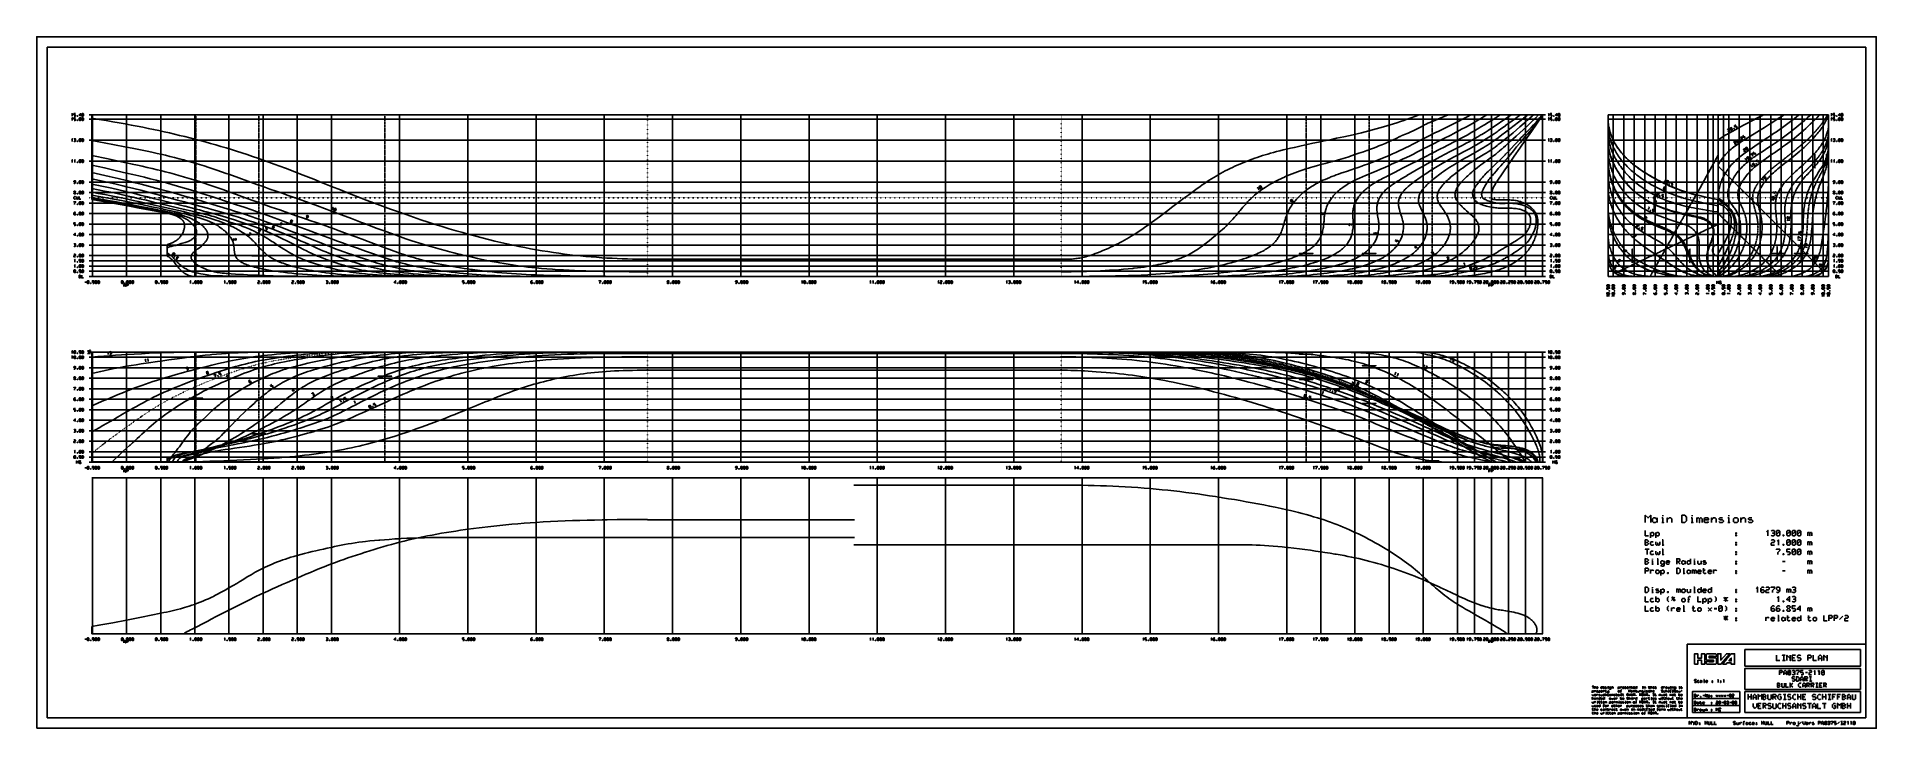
# Model space of a CAD drawing. Header units: millimetres. Extents: x 144707 to 335107, y -68023 to 180297.
# Drawn here: x 144707 to 319907, y 114398 to 180297 of the extents above; entities that cross this region are included whole.
import ezdxf

# ---------------------------------------------------------------- set-up
doc = ezdxf.new("R2010")
doc.units = ezdxf.units.MM
doc.linetypes.add('ACAD_ISO02W100', pattern=[15, 12, -3])
doc.linetypes.add('ACAD_ISO07W100', pattern=[3.5, 0.5, -3])
doc.layers.add('11', color=7, linetype='Continuous')

# ---------------------------------------------------------------- blocks, each defined once
blk = doc.blocks.new('A$C3242291E')
at = {"layer": '11', "color": 7, "linetype": 'Continuous'}
for points in [[(0, 0), (175200, 0), (175200, 65899), (0, 65899), (0, 0)], [(1000, 1000), (174200, 1000), (174200, 64899), (1000, 64899), (1000, 1000)], [(3322, 58514), (3385, 58574), (3385, 58574), (3385, 58449), (3385, 58324)], [(3322, 58114), (3385, 58174), (3385, 58174), (3385, 58049), (3385, 57924)], [(3572, 58324), (3665, 58324), (3665, 58324), (3697, 58387), (3697, 58387), (3697, 58419), (3697, 58419), (3665, 58449), (3665, 58449), (3540, 58449), (3540, 58449), (3540, 58574), (3540, 58574), (3697, 58574)], [(3572, 57924), (3665, 57924), (3665, 57924), (3697, 57987), (3697, 57987), (3697, 58019), (3697, 58019), (3665, 58049), (3665, 58049), (3540, 58049), (3540, 58049), (3540, 58174), (3540, 58174), (3697, 58174)], [(3852, 58324), (3885, 58324), (3885, 58324), (3885, 58357), (3885, 58357), (3852, 58357), (3852, 58357), (3852, 58324), (3852, 58324), (3885, 58324)], [(3852, 57924), (3885, 57924), (3885, 57924), (3885, 57957), (3885, 57957), (3852, 57957), (3852, 57957), (3852, 57924), (3852, 57924), (3885, 57924)], [(4197, 58419), (4040, 58419), (4040, 58419), (4040, 58449), (4040, 58449), (4165, 58574), (4165, 58574), (4165, 58449), (4165, 58324)], [(4040, 57987), (4040, 58144), (4040, 58144), (4072, 58174), (4072, 58174), (4165, 58174), (4165, 58174), (4197, 58144), (4197, 58144), (4040, 57987), (4040, 57987), (4040, 57954), (4040, 57954), (4072, 57924), (4072, 57924), (4165, 57924), (4165, 57924), (4197, 57957), (4197, 57957), (4197, 58144)], [(4290, 58387), (4290, 58544), (4290, 58544), (4322, 58574), (4322, 58574), (4415, 58574), (4415, 58574), (4447, 58544), (4447, 58544), (4290, 58387), (4290, 58387), (4290, 58354), (4290, 58354), (4322, 58324), (4322, 58324), (4415, 58324), (4415, 58324), (4447, 58357), (4447, 58357), (4447, 58544)], [(4290, 57987), (4290, 58144), (4290, 58144), (4322, 58174), (4322, 58174), (4415, 58174), (4415, 58174), (4447, 58144), (4447, 58144), (4290, 57987), (4290, 57987), (4290, 57954), (4290, 57954), (4322, 57924), (4322, 57924), (4415, 57924), (4415, 57924), (4447, 57957), (4447, 57957), (4447, 58144)], [(143710, 58449), (4990, 58449)], [(4990, 58449), (77855, 58449)], [(4990, 58049), (143710, 58049)], [(77855, 58049), (4990, 58049)], [(5255, 58449), (5255, 58139), (5255, 56027), (7236, 55636), (8555, 55377), (9079, 55275), (9568, 55179), (10038, 55085), (10501, 54991), (10971, 54891), (11464, 54784), (11805, 54707), (12245, 54604), (12684, 54499), (13123, 54389), (13564, 54275), (14008, 54156), (14075, 54137), (14523, 54012), (14973, 53882), (15055, 53857), (15504, 53722), (15951, 53584), (16397, 53441), (16680, 53349), (17141, 53195), (17592, 53042), (18044, 52883), (18305, 52791), (19249, 52450), (20094, 52144), (20960, 51832), (21555, 51619), (22211, 51385), (22803, 51178), (23372, 50981), (23956, 50778), (24598, 50554), (24805, 50481), (25496, 50235), (26131, 50006), (26749, 49779), (27391, 49540), (28055, 49291), (29037, 48925), (29975, 48573), (30929, 48212), (31305, 48068), (31863, 47856), (32428, 47641), (33005, 47423), (33603, 47202), (34222, 46978), (34555, 46860), (34646, 46828), (35147, 46656), (35638, 46492), (36119, 46335), (36591, 46185), (37057, 46041), (37518, 45904), (37975, 45771), (38429, 45643), (38883, 45520), (39346, 45398), (39719, 45303), (40077, 45214), (40394, 45138), (40567, 45098), (41055, 44985), (41507, 44883), (41961, 44782), (42416, 44683), (42874, 44587), (43336, 44494), (43802, 44405), (44118, 44347), (44511, 44278), (44906, 44212), (45307, 44150), (45668, 44097), (46033, 44047), (46401, 43999), (46776, 43954), (47160, 43912), (47555, 43871), (48074, 43823), (48595, 43778), (49117, 43739), (49641, 43703), (50167, 43672), (50695, 43644), (51224, 43620), (51755, 43599), (52287, 43581), (52820, 43565), (53355, 43552), (53890, 43540), (54055, 43537), (54754, 43524), (55600, 43513), (56437, 43505), (57284, 43501), (58155, 43499), (58155, 43525), (77857, 43525)], [(5255, 58449), (5255, 58139), (5255, 54947), (5255, 54594), (6812, 54255), (8346, 53924), (8555, 53879), (9086, 53765), (9577, 53659), (10044, 53557), (10506, 53454), (10979, 53345), (11481, 53225), (11805, 53146), (12242, 53036), (12676, 52922), (13109, 52805), (13542, 52684), (13978, 52558), (14075, 52530), (14512, 52400), (14948, 52266), (15055, 52233), (15504, 52093), (15952, 51949), (16401, 51802), (16680, 51708), (17150, 51547), (17610, 51385), (18073, 51218), (18305, 51135), (19032, 50870), (19779, 50595), (20567, 50306), (21393, 50007), (21555, 49949), (22330, 49674), (23134, 49393), (24021, 49086), (24805, 48813), (25397, 48608), (25997, 48401), (26617, 48189), (27263, 47964), (27931, 47728), (28055, 47683), (28804, 47413), (29571, 47132), (30380, 46830), (31239, 46506), (31305, 46481), (32328, 46096), (32992, 45849), (33521, 45655), (33630, 45615), (33685, 45595), (34140, 45433), (34555, 45288), (34961, 45151), (35314, 45034), (35624, 44935), (35905, 44848), (36167, 44770), (36332, 44723), (36510, 44674), (36853, 44583), (37198, 44497), (37544, 44415), (37891, 44337), (38239, 44263), (38589, 44192), (38939, 44124), (39290, 44059), (39642, 43997), (39995, 43937), (40348, 43880), (40701, 43824), (41055, 43771), (41349, 43729), (41500, 43708), (41965, 43645), (42430, 43586), (42896, 43531), (43361, 43481), (43827, 43435), (44292, 43394), (44758, 43357), (45224, 43324), (45690, 43295), (46156, 43269), (46622, 43246), (47089, 43226), (47555, 43207), (48272, 43181), (49054, 43157), (49915, 43134), (50780, 43114), (51665, 43098), (52595, 43084), (53582, 43074), (54055, 43070), (54154, 43070), (55521, 43063), (56848, 43061), (58155, 43060), (58155, 43063), (77857, 43063)], [(5255, 58449), (5255, 58139), (5255, 54947), (5255, 53662), (6448, 53393), (7577, 53136), (8555, 52910), (9143, 52772), (9704, 52639), (10253, 52506), (10804, 52370), (11370, 52225), (11805, 52112), (12343, 51967), (12877, 51820), (13410, 51668), (13946, 51513), (14075, 51475), (14640, 51306), (15055, 51180), (15640, 51001), (16224, 50819), (16680, 50674), (17331, 50461), (17978, 50245), (18305, 50136), (19021, 49896), (19748, 49649), (20487, 49394), (21235, 49131), (21555, 49018), (22364, 48726), (23205, 48419), (24139, 48077), (24141, 48076), (24805, 47835), (25849, 47456), (27019, 47031), (28055, 46651), (28637, 46434), (29214, 46217), (29542, 46094), (29639, 46059), (30056, 45910), (30539, 45741), (31305, 45475), (31960, 45245), (32408, 45086), (32785, 44951), (33135, 44828), (33438, 44725), (33721, 44633), (33997, 44546), (34274, 44464), (34555, 44384), (34817, 44313), (35083, 44245), (35385, 44171), (35694, 44100), (36013, 44030), (36253, 43980), (36277, 43975), (36673, 43898), (37068, 43825), (37465, 43757), (37862, 43692), (38259, 43631), (38657, 43574), (39055, 43520), (39454, 43470), (39853, 43422), (40253, 43378), (40654, 43336), (41055, 43298), (41463, 43262), (41875, 43231), (42297, 43202), (42735, 43177), (43198, 43154), (43657, 43134), (44184, 43115), (44748, 43099), (45364, 43085), (46043, 43074), (46834, 43064), (47555, 43057), (47794, 43055), (48698, 43051), (49019, 43050)], [(5255, 58449), (5255, 58139), (5255, 54947), (5255, 52963), (6065, 52778), (6894, 52586), (7753, 52382), (8555, 52189), (9246, 52018), (9941, 51843), (10641, 51661), (11349, 51474), (11805, 51351), (12564, 51143), (13337, 50927), (14075, 50718), (14777, 50516), (15055, 50435), (15645, 50261), (16230, 50085), (16680, 49949), (17193, 49795), (17708, 49641), (18225, 49482), (18305, 49457), (18833, 49291), (19361, 49121), (19891, 48947), (20421, 48768), (20952, 48585), (21484, 48397), (21555, 48372), (22183, 48144), (22824, 47909), (23494, 47658), (24203, 47387), (24805, 47155), (25539, 46865), (26385, 46529), (26729, 46392), (27265, 46175), (28055, 45854), (28354, 45734), (28624, 45629), (28891, 45528), (29157, 45432), (29240, 45402), (29594, 45278), (30001, 45138), (30603, 44936), (31305, 44697), (31595, 44599), (31913, 44493), (32180, 44408), (32424, 44332), (32660, 44263), (32802, 44223), (32882, 44201), (33144, 44131), (33406, 44064), (33695, 43994), (33982, 43929), (34268, 43868), (34555, 43811), (34880, 43750), (35218, 43691), (35569, 43634), (35933, 43579), (36313, 43525), (36708, 43473), (37120, 43422), (37550, 43374), (37998, 43327), (38465, 43282), (38950, 43240), (39447, 43200), (39940, 43165), (40198, 43148), (40566, 43127), (40930, 43109), (41055, 43104), (41505, 43088), (42058, 43074), (42613, 43064), (43171, 43058), (43732, 43054), (44295, 43052), (44861, 43050), (45030, 43050)], [(5255, 58449), (5255, 58139), (5255, 54947), (5255, 52963), (5255, 52372), (5967, 52212), (6690, 52047), (7433, 51875), (8195, 51693), (8555, 51605), (9230, 51439), (9914, 51265), (10614, 51084), (11333, 50894), (11805, 50768), (13415, 50338), (14075, 50161), (14819, 49960), (15055, 49895), (15656, 49727), (16274, 49551), (16680, 49436), (17142, 49307), (17608, 49177), (18076, 49043), (18305, 48975), (18757, 48838), (19208, 48697), (19660, 48552), (20111, 48402), (20562, 48249), (21012, 48092), (21462, 47931), (21555, 47897), (21998, 47733), (22392, 47585), (22479, 47551), (22870, 47399), (23277, 47236), (23584, 47110), (23862, 46994), (24055, 46912), (24349, 46786), (24805, 46594), (25192, 46430), (25533, 46282), (25893, 46122), (26280, 45946), (26684, 45761), (26958, 45637), (27251, 45508), (27528, 45389), (27806, 45274), (28055, 45175), (28307, 45079), (28593, 44974), (28929, 44854), (29338, 44712), (29981, 44491), (30085, 44456), (30330, 44373), (30605, 44283), (30850, 44206), (31081, 44137), (31305, 44074), (31588, 43999), (31871, 43929), (32155, 43863), (32439, 43801), (32723, 43742), (33009, 43687), (33296, 43635), (33586, 43587), (33877, 43543), (34170, 43501), (34466, 43463), (34555, 43452), (34967, 43404), (35401, 43358), (35859, 43313), (36342, 43269), (36857, 43226), (37405, 43185), (37555, 43174), (37953, 43148), (38340, 43125), (38723, 43106), (39149, 43088), (39583, 43074), (40035, 43064), (40519, 43056), (41055, 43052), (41356, 43051), (41713, 43050)], [(5255, 58449), (5255, 58139), (5255, 54947), (5255, 52963), (5255, 51862), (5880, 51731), (6512, 51596), (7155, 51456), (7812, 51307), (8480, 51152), (8555, 51134), (9203, 50980), (9861, 50818), (10543, 50647), (11255, 50465), (11805, 50325), (12829, 50066), (14075, 49753), (14079, 49752), (14117, 49743), (15055, 49504), (15483, 49394), (15891, 49290), (16299, 49184), (16680, 49082), (17016, 48990), (17347, 48894), (17676, 48796), (18006, 48695), (18305, 48604), (18820, 48443), (19290, 48293), (19741, 48146), (20147, 48010), (20491, 47892), (20776, 47792), (21015, 47704), (21240, 47618), (21444, 47536), (21555, 47490), (21806, 47385), (22049, 47279), (22138, 47239), (22193, 47214), (22606, 47025), (23012, 46833), (23413, 46641), (23809, 46448), (24200, 46255), (24587, 46059), (24805, 45947), (25046, 45821), (25411, 45631), (25681, 45493), (25914, 45378), (26127, 45275), (26331, 45181), (26531, 45091), (26732, 45005), (26959, 44912), (27194, 44820), (27442, 44726), (27575, 44678), (27747, 44616), (28055, 44510), (28289, 44430), (28523, 44351), (28757, 44273), (28993, 44196), (29230, 44121), (29469, 44047), (29711, 43975), (29957, 43906), (30207, 43840), (30460, 43779), (30717, 43722), (30975, 43671), (31236, 43623), (31305, 43611), (31642, 43556), (31978, 43505), (32315, 43459), (32653, 43415), (32993, 43376), (33336, 43340), (33684, 43306), (34037, 43276), (34394, 43247), (34555, 43235), (34780, 43219), (34901, 43210), (35450, 43173), (35952, 43143), (36384, 43120), (36807, 43102), (37230, 43086), (37662, 43073), (38114, 43064), (38601, 43056), (39148, 43051), (39510, 43050)], [(5255, 58449), (5255, 58139), (5255, 54947), (5255, 52963), (5255, 51513), (5255, 51433), (5846, 51318), (6442, 51200), (7048, 51078), (7665, 50949), (8293, 50812), (8555, 50754), (9168, 50615), (9791, 50469), (10437, 50314), (11109, 50151), (11800, 49985), (11805, 49984), (14075, 49443), (14678, 49297), (15055, 49205), (15271, 49154), (15479, 49106), (15681, 49060), (15881, 49014), (16081, 48967), (16282, 48918), (16487, 48865), (16680, 48811), (16860, 48759), (17057, 48697), (17282, 48622), (17567, 48524), (17906, 48407), (18152, 48324), (18305, 48274), (18806, 48111), (19158, 47995), (19423, 47904), (19635, 47829), (19815, 47762), (19972, 47700), (20133, 47634), (20287, 47565), (20413, 47506), (20689, 47374), (20937, 47251), (21159, 47136), (21363, 47028), (21555, 46921), (21759, 46801), (21965, 46677), (22176, 46544), (22403, 46397), (22536, 46310), (22837, 46113), (23284, 45819), (23535, 45654), (23742, 45522), (23931, 45405), (24110, 45298), (24283, 45198), (24455, 45104), (24630, 45012), (24805, 44924), (24877, 44890), (24903, 44877), (25105, 44785), (25309, 44697), (25515, 44614), (25722, 44535), (25931, 44460), (26140, 44388), (26351, 44320), (26562, 44254), (26774, 44191), (26987, 44130), (27200, 44070), (27413, 44012), (27627, 43955), (27841, 43898), (28055, 43843), (28307, 43779), (28561, 43719), (28817, 43662), (29074, 43609), (29335, 43559), (29600, 43513), (29868, 43470), (30140, 43431), (30416, 43395), (30693, 43362), (30971, 43332), (31250, 43304), (31284, 43301), (31305, 43299), (31505, 43280), (31961, 43242), (32411, 43210), (32853, 43182), (33286, 43158), (33712, 43138), (34134, 43120), (34555, 43105), (34870, 43094), (35363, 43079), (35862, 43068), (36385, 43059), (36956, 43054), (37619, 43050)], [(5255, 58449), (5255, 58139), (5255, 54947), (5255, 52963), (5255, 51513), (5255, 51083), (5861, 50972), (6474, 50858), (7098, 50739), (7734, 50614), (8381, 50481), (8555, 50444), (9191, 50309), (9839, 50167), (10508, 50016), (11203, 49858), (11805, 49722), (12791, 49499), (13964, 49233), (14075, 49207), (14656, 49069), (15055, 48973), (15271, 48921), (15479, 48872), (15681, 48824), (15879, 48777), (16076, 48727), (16275, 48675), (16478, 48617), (16680, 48556), (16864, 48495), (17061, 48426), (17278, 48346), (17527, 48249), (17845, 48123), (17960, 48077), (18305, 47939), (18444, 47881), (18568, 47827), (18681, 47774), (18800, 47714), (18806, 47710), (18836, 47694), (18978, 47617), (19119, 47537), (19259, 47456), (19398, 47373), (19536, 47287), (19672, 47199), (19807, 47109), (19941, 47015), (20071, 46918), (20199, 46818), (20323, 46715), (20444, 46607), (20561, 46497), (20617, 46442), (20712, 46346), (20806, 46247), (20908, 46134), (21016, 46009), (21152, 45853), (21259, 45733), (21359, 45627), (21456, 45527), (21555, 45432), (21648, 45345), (21744, 45261), (21842, 45179), (21952, 45092), (21997, 45058), (22099, 44984), (22194, 44919), (22294, 44855), (22399, 44792), (22508, 44730), (22623, 44668), (22744, 44607), (22872, 44546), (23006, 44486), (23147, 44426), (23296, 44366), (23454, 44307), (23620, 44247), (23794, 44189), (23978, 44130), (24171, 44072), (24373, 44015), (24585, 43959), (24805, 43904), (25089, 43836), (25375, 43774), (25661, 43716), (25949, 43662), (26237, 43611), (26525, 43562), (26814, 43516), (27103, 43473), (27393, 43431), (27528, 43413), (27886, 43368), (28055, 43348), (28247, 43326), (28644, 43286), (29035, 43251), (29420, 43220), (29801, 43194), (30178, 43172), (30553, 43152), (30929, 43134), (31305, 43117), (31762, 43101), (32342, 43084), (32907, 43073), (33462, 43064), (34009, 43058), (34555, 43053), (34849, 43051), (35203, 43050)], [(5255, 58449), (5255, 58139), (5255, 54947), (5255, 52963), (5255, 51513), (5255, 50808), (5941, 50686), (6637, 50560), (7349, 50428), (8080, 50287), (8555, 50194), (9326, 50039), (10120, 49875), (10951, 49700), (11805, 49520), (12302, 49415), (12810, 49307), (13337, 49191), (13399, 49177), (13725, 49103), (14075, 49019), (14369, 48947), (14665, 48871), (14966, 48791), (15055, 48766), (15253, 48710), (15451, 48650), (15648, 48588), (15846, 48521), (16044, 48450), (16243, 48374), (16442, 48293), (16642, 48207), (16680, 48190), (16792, 48140), (16900, 48087), (16999, 48035), (17090, 47983), (17176, 47930), (17261, 47874), (17292, 47852), (17371, 47796), (17513, 47692), (17660, 47580), (17786, 47481), (17896, 47389), (17993, 47304), (18081, 47222), (18161, 47142), (18236, 47062), (18305, 46983), (18366, 46907), (18422, 46834), (18473, 46762), (18519, 46691), (18559, 46625), (18573, 46600), (18611, 46528), (18643, 46460), (18671, 46391), (18693, 46329), (18713, 46263), (18730, 46193), (18746, 46115), (18760, 46026), (18775, 45915), (18790, 45775), (18811, 45572), (18829, 45418), (18847, 45284), (18855, 45242), (18869, 45175), (18887, 45111), (18909, 45049), (18933, 44990), (18961, 44933), (18992, 44878), (19028, 44824), (19067, 44771), (19111, 44719), (19159, 44668), (19212, 44617), (19271, 44567), (19329, 44522), (19392, 44477), (19460, 44433), (19535, 44389), (19615, 44345), (19702, 44301), (19796, 44258), (19898, 44214), (20010, 44170), (20131, 44125), (20262, 44081), (20406, 44035), (20562, 43990), (20732, 43943), (20916, 43897), (21115, 43850), (21328, 43803), (21555, 43756), (21815, 43707), (22103, 43656), (22421, 43604), (22770, 43550), (22787, 43548), (23134, 43498), (23501, 43450), (23884, 43404), (24281, 43360), (24689, 43319), (24805, 43308), (24870, 43302), (25324, 43263), (25778, 43227), (26233, 43196), (26688, 43168), (27143, 43144), (27599, 43124), (28055, 43106), (28258, 43100), (28880, 43083), (29491, 43072), (30095, 43063), (30698, 43057), (31305, 43052), (31721, 43050)], [(5255, 58449), (5255, 58139), (5255, 54947), (5255, 52963), (5255, 51513), (5255, 50646), (5255, 50583), (5590, 50524), (6610, 50341), (7594, 50160), (8555, 49979), (9101, 49875), (10026, 49695), (10924, 49519), (11805, 49348), (12022, 49305), (12239, 49261), (12457, 49217), (12677, 49171), (12896, 49124), (13117, 49073), (13338, 49019), (13559, 48962), (13780, 48900), (14000, 48833), (14075, 48809), (14211, 48762), (14348, 48712), (14485, 48659), (14624, 48601), (14764, 48538), (14907, 48468), (15043, 48397), (15055, 48390), (15167, 48327), (15276, 48263), (15383, 48195), (15491, 48123), (15597, 48048), (15697, 47974), (15748, 47934), (15780, 47905), (15854, 47835), (15921, 47766), (15981, 47699), (16035, 47633), (16083, 47568), (16126, 47504), (16164, 47440), (16197, 47378), (16225, 47315), (16249, 47254), (16268, 47193), (16284, 47133), (16295, 47074), (16302, 47016), (16305, 46959), (16304, 46903), (16299, 46849), (16291, 46795), (16279, 46743), (16263, 46693), (16248, 46654), (16223, 46598), (16195, 46543), (16163, 46487), (16126, 46430), (16085, 46372), (16037, 46311), (15984, 46247), (15924, 46181), (15857, 46112), (15783, 46041), (15702, 45969), (15614, 45894), (15518, 45816), (15411, 45734), (15286, 45643), (15144, 45539), (15055, 45473), (15048, 45468), (15006, 45434), (14949, 45385), (14900, 45338), (14855, 45290), (14816, 45243), (14784, 45198), (14756, 45154), (14735, 45113), (14719, 45075), (14707, 45038), (14698, 45003), (14692, 44968), (14690, 44933), (14690, 44898), (14692, 44861), (14698, 44823), (14708, 44783), (14723, 44740), (14741, 44699), (14762, 44657), (14788, 44613), (14819, 44568), (14855, 44522), (14896, 44474), (14943, 44425), (14995, 44374), (15055, 44322), (15120, 44270), (15193, 44217), (15272, 44163), (15360, 44108), (15457, 44053), (15563, 43996), (15680, 43938), (15807, 43879), (15946, 43819), (15960, 43813), (16108, 43752), (16241, 43700), (16365, 43656), (16480, 43618), (16591, 43584), (16680, 43560), (16706, 43553), (16821, 43522), (16938, 43495), (17059, 43470), (17187, 43447), (17326, 43426), (17480, 43405), (17659, 43385), (17876, 43363), (18027, 43349), (18305, 43323), (18528, 43303), (18920, 43273), (19309, 43248), (19692, 43228), (20072, 43210), (20446, 43194), (20818, 43179), (21187, 43165), (21555, 43151), (21748, 43144), (22517, 43119), (23281, 43098), (24043, 43081), (24805, 43069), (25296, 43062), (26184, 43054), (27072, 43050)], [(5255, 58449), (5255, 58139), (5255, 54947), (5255, 52963), (5255, 51513), (5255, 50646), (5255, 50484), (5693, 50405), (7143, 50141), (8555, 49881), (9452, 49713), (10618, 49493), (11805, 49270), (12123, 49207), (12378, 49154), (12598, 49106), (12793, 49059), (12972, 49014), (13136, 48969), (13290, 48923), (13433, 48878), (13567, 48832), (13599, 48821), (13725, 48773), (13841, 48724), (13949, 48676), (14051, 48626), (14075, 48613), (14168, 48561), (14262, 48504), (14357, 48440), (14445, 48379), (14526, 48317), (14600, 48258), (14674, 48194), (14739, 48133), (14799, 48071), (14855, 48008), (14900, 47953), (14938, 47907), (14975, 47861), (15006, 47822), (15032, 47787), (15055, 47755), (15084, 47709), (15118, 47651), (15145, 47595), (15168, 47542), (15186, 47489), (15199, 47438), (15209, 47388), (15214, 47339), (15215, 47291), (15213, 47244), (15207, 47197), (15197, 47149), (15182, 47101), (15164, 47052), (15143, 47008), (15118, 46963), (15089, 46917), (15055, 46870), (15034, 46843), (15012, 46815), (14989, 46788), (14937, 46732), (14912, 46707), (14888, 46685), (14834, 46638), (14781, 46595), (14726, 46555), (14670, 46519), (14612, 46485), (14550, 46453), (14485, 46422), (14413, 46392), (14333, 46363), (14239, 46332), (14124, 46297), (14013, 46265), (13866, 46222), (13751, 46186), (13649, 46150), (13555, 46114), (13523, 46099), (13465, 46077), (13402, 46056), (13332, 46035), (13251, 46015), (13150, 45994), (13011, 45968), (12885, 45943), (12787, 45921), (12701, 45899), (12625, 45875), (12555, 45850), (12542, 45845), (12527, 45837), (12516, 45831), (12480, 45809), (12455, 45793), (12438, 45785), (12425, 45779), (12425, 45549), (12425, 45319), (12458, 45287), (12492, 45256), (12530, 45228), (12555, 45212), (12621, 45170), (12687, 45122), (12754, 45069), (12824, 45010), (12896, 44942), (12974, 44865), (13062, 44772), (13173, 44650), (13253, 44561), (13346, 44460), (13433, 44370), (13522, 44283), (13555, 44252), (13574, 44235), (13659, 44160), (13746, 44088), (13836, 44018), (13927, 43951), (14021, 43888), (14117, 43827), (14215, 43771), (14315, 43718), (14416, 43668), (14520, 43623), (14624, 43581), (14730, 43543), (14838, 43509), (14946, 43478), (15055, 43452), (15091, 43444), (15345, 43385), (15639, 43315), (15856, 43267), (16043, 43228), (16215, 43196), (16376, 43169), (16531, 43147), (16680, 43131), (16826, 43121), (17001, 43113), (17208, 43107), (17463, 43103), (17693, 43101), (18033, 43096), (18305, 43090), (18470, 43087), (19271, 43075), (20048, 43067), (20806, 43061), (21555, 43056), (22807, 43051), (23195, 43050)], [(14075, 47959), (14074, 47996), (14070, 48033), (14064, 48070), (14056, 48107), (14045, 48144), (14031, 48182), (14015, 48219), (13995, 48259), (13972, 48299), (13947, 48337), (13919, 48376), (13887, 48414), (13851, 48452), (13811, 48491), (13765, 48530), (13715, 48569), (13663, 48607), (13608, 48644), (13550, 48680), (13488, 48716), (13421, 48751), (13348, 48786), (13266, 48822), (13175, 48859), (13081, 48895), (12985, 48930), (12884, 48964), (12775, 48999), (12688, 49026), (12614, 49047), (12547, 49063), (12485, 49077), (12425, 49089), (11529, 49253), (10632, 49417), (9736, 49580), (8840, 49744), (7944, 49908), (7047, 50072), (6151, 50235), (5255, 50399), (5255, 50399), (5255, 51294), (5255, 52188), (5255, 53082), (5255, 53977), (5255, 54871), (5255, 55766), (5255, 56660), (5255, 57555), (5255, 58448)], [(5255, 58139), (5943, 58025), (6602, 57914), (7234, 57805), (7842, 57698), (8428, 57592), (8996, 57487), (9548, 57382), (10085, 57277), (10610, 57171), (11125, 57064), (11632, 56956), (12131, 56846), (12625, 56734), (13115, 56620), (13602, 56504), (14087, 56385), (14571, 56263), (15055, 56139), (15555, 56008), (16053, 55874), (16549, 55736), (17045, 55596), (17541, 55452), (18037, 55304), (18534, 55152), (19032, 54996), (19533, 54836), (20036, 54671), (20543, 54501), (21054, 54326), (21569, 54146), (22090, 53961), (22618, 53769), (23152, 53572), (23694, 53367), (24245, 53157), (24805, 52939), (25376, 52714), (25891, 52510), (26381, 52314), (26881, 52112), (27426, 51892), (28055, 51639), (28913, 51297), (29752, 50966), (30574, 50646), (31378, 50337), (32167, 50039), (32939, 49752), (33696, 49475), (34439, 49208), (35168, 48952), (35884, 48705), (36587, 48467), (37278, 48239), (37957, 48020), (38625, 47809), (39282, 47608), (39929, 47415), (40566, 47230), (41193, 47054), (41812, 46885), (42422, 46724), (43024, 46571), (43619, 46425), (44205, 46287), (44785, 46155), (45358, 46031), (45924, 45913), (46485, 45802), (47039, 45697), (47588, 45598), (48131, 45505), (48669, 45419), (49202, 45338), (49731, 45262), (50255, 45192), (50775, 45128), (51290, 45068), (51802, 45014), (52310, 44964), (52814, 44919), (53315, 44879), (53813, 44843), (54307, 44812), (54798, 44784), (55286, 44761), (55771, 44742), (56253, 44726), (56733, 44714), (57209, 44706), (57683, 44701), (58155, 44699)], [(5305, 43049), (5305, 58449)], [(5305, 43049), (5305, 58449)], [(8555, 43049), (8555, 58449)], [(8555, 58449), (8555, 43049)], [(11805, 43049), (11805, 58449)], [(11805, 43049), (11805, 58449)], [(15055, 43049), (15055, 58449)], [(15055, 58449), (15055, 43049)], [(18305, 43049), (18305, 58449)], [(18305, 43049), (18305, 58449)], [(21555, 43049), (21555, 58449)], [(21555, 58449), (21555, 43049)], [(24805, 43049), (24805, 58449)], [(24805, 43049), (24805, 58449)], [(28055, 43049), (28055, 58449)], [(28055, 58449), (28055, 43049)], [(34555, 43049), (34555, 58449)], [(34555, 43049), (34555, 58449)], [(41055, 43049), (41055, 58449)], [(41055, 58449), (41055, 43049)], [(47555, 43049), (47555, 58449)], [(47555, 43049), (47555, 58449)], [(54055, 43049), (54055, 58449)], [(54055, 58449), (54055, 43049)], [(60555, 43049), (60555, 58449)], [(60555, 43049), (60555, 58449)], [(67055, 43049), (67055, 58449)], [(67055, 58449), (67055, 43049)], [(73555, 43049), (73555, 58449)], [(73555, 43049), (73555, 58449)], [(77855, 43525), (97555, 43525), (97555, 43498), (98053, 43501), (98527, 43507), (99002, 43516), (99505, 43529), (99555, 43530), (99993, 43544), (100431, 43559), (100870, 43575), (101309, 43595), (101748, 43616), (102188, 43641), (102628, 43669), (103070, 43701), (103512, 43737), (103954, 43778), (104398, 43824), (104490, 43834), (104835, 43874), (105161, 43915), (105468, 43957), (105756, 44000), (106055, 44047), (106324, 44093), (106580, 44139), (106824, 44187), (107058, 44235), (107282, 44285), (107497, 44336), (107703, 44389), (107901, 44442), (108092, 44497), (108276, 44553), (108453, 44611), (108624, 44670), (108790, 44730), (108952, 44792), (109108, 44856), (109261, 44921), (109410, 44989), (109556, 45059), (109701, 45131), (109857, 45214), (110012, 45301), (110168, 45392), (110324, 45488), (110483, 45590), (110646, 45700), (110817, 45819), (110997, 45950), (111192, 46096), (111407, 46262), (111652, 46456), (111935, 46685), (112254, 46949), (112524, 47175), (112555, 47202), (112776, 47392), (112950, 47546), (113120, 47703), (113286, 47863), (113450, 48026), (113611, 48191), (113769, 48359), (113925, 48530), (114078, 48703), (114230, 48879), (114380, 49057), (114530, 49237), (114609, 49334), (114745, 49501), (114885, 49667), (115028, 49831), (115175, 49993), (115325, 50153), (115479, 50311), (115636, 50467), (115722, 50549), (115851, 50671), (115983, 50791), (116118, 50908), (116256, 51023), (116397, 51134), (116541, 51242), (116688, 51347), (116838, 51450), (116990, 51549), (116990, 51549), (117183, 51670), (117374, 51786), (117546, 51886), (117719, 51983), (117896, 52078), (118081, 52174), (118274, 52271), (118479, 52369), (118694, 52469), (118762, 52500), (118946, 52583), (119055, 52630), (119311, 52738), (119568, 52842), (119826, 52942), (120086, 53038), (120347, 53131), (120609, 53220), (120872, 53306), (121137, 53388), (121332, 53445), (121532, 53502), (121880, 53598), (122305, 53712), (122724, 53823), (123147, 53935), (123572, 54052), (124000, 54175), (124430, 54305), (124860, 54439), (125289, 54578), (125555, 54665), (125925, 54791), (126368, 54946), (126678, 55056), (126723, 55072), (127026, 55181), (127315, 55290), (127573, 55390), (127834, 55495), (128110, 55609), (128423, 55743), (128805, 55909), (129120, 56050), (129462, 56208), (129830, 56382), (129876, 56404), (129963, 56442), (130272, 56575), (130610, 56720), (130865, 56833), (131087, 56934), (131292, 57031), (131486, 57127), (131675, 57225), (131730, 57250), (131790, 57282), (131860, 57323), (131966, 57388), (132024, 57422), (132055, 57438), (132161, 57491), (132331, 57573), (132507, 57654), (132695, 57737), (132905, 57826), (133157, 57929), (133510, 58070), (133657, 58129), (134063, 58292), (134444, 58449)], [(77855, 43063), (97555, 43063), (97555, 43060), (98676, 43061), (99555, 43064), (99650, 43065), (100270, 43069), (100890, 43074), (101509, 43081), (102126, 43091), (102743, 43103), (103359, 43119), (103973, 43138), (104587, 43162), (105200, 43190), (105811, 43224), (106055, 43238), (106571, 43272), (107032, 43306), (107485, 43343), (107926, 43381), (108353, 43422), (108764, 43464), (109159, 43508), (109539, 43553), (109902, 43600), (110252, 43647), (110589, 43697), (110913, 43748), (111227, 43800), (111532, 43854), (111828, 43910), (112117, 43967), (112401, 44027), (112555, 44061), (112860, 44131), (113161, 44204), (113458, 44281), (113753, 44361), (114046, 44444), (114111, 44463), (114401, 44551), (114677, 44638), (114936, 44722), (115178, 44805), (115405, 44885), (115617, 44964), (115815, 45040), (115999, 45115), (116172, 45189), (116334, 45261), (116486, 45332), (116629, 45402), (116763, 45472), (116891, 45542), (117010, 45610), (117123, 45679), (117230, 45748), (117331, 45817), (117427, 45886), (117517, 45955), (117604, 46025), (117685, 46095), (117763, 46167), (117837, 46239), (117915, 46320), (117990, 46403), (118060, 46488), (118127, 46574), (118190, 46663), (118251, 46754), (118308, 46848), (118363, 46946), (118415, 47047), (118465, 47152), (118513, 47261), (118559, 47377), (118603, 47498), (118624, 47558), (118667, 47691), (118716, 47845), (118763, 48000), (118810, 48155), (118856, 48309), (118902, 48461), (118950, 48611), (119001, 48759), (119055, 48904), (119104, 49026), (119157, 49149), (119216, 49276), (119236, 49317), (119296, 49437), (119359, 49555), (119426, 49672), (119497, 49786), (119572, 49899), (119650, 50010), (119732, 50118), (119817, 50224), (119905, 50328), (119996, 50430), (120089, 50529), (120107, 50549), (120226, 50670), (120347, 50787), (120472, 50903), (120599, 51015), (120730, 51125), (120863, 51231), (120999, 51335), (121137, 51436), (121278, 51533), (121301, 51549), (121399, 51614), (121544, 51707), (121688, 51794), (121837, 51879), (121977, 51956), (122126, 52033), (122305, 52122), (122508, 52218), (122709, 52309), (122926, 52403), (123155, 52499), (123254, 52540), (123359, 52582), (123557, 52659), (123760, 52735), (123977, 52812), (124221, 52895), (124514, 52992), (124754, 53070), (125176, 53206), (125555, 53332), (125858, 53437), (126194, 53557), (126281, 53589), (126443, 53648), (126841, 53797), (127237, 53949), (127631, 54104), (128024, 54263), (128416, 54424), (128805, 54590), (129133, 54734), (129440, 54872), (129774, 55027), (130112, 55187), (130231, 55245), (130365, 55310), (130709, 55481), (131050, 55655), (131387, 55829), (131721, 56002), (132055, 56173), (132542, 56418), (132813, 56554), (133162, 56731), (133528, 56914), (133920, 57105), (134371, 57323), (134695, 57483), (135000, 57637), (135305, 57794), (135872, 58079), (136250, 58271), (136594, 58449)], [(80055, 43049), (80055, 58449)], [(86555, 43049), (86555, 58449)], [(93055, 43049), (93055, 58449)], [(97555, 44699), (97799, 44699), (98003, 44700), (98178, 44702), (98334, 44705), (98476, 44711), (98608, 44719), (98734, 44728), (98855, 44739), (98978, 44752), (99103, 44768), (99232, 44787), (99363, 44809), (99497, 44835), (99635, 44865), (99779, 44899), (99928, 44938), (100083, 44983), (100247, 45034), (100420, 45091), (100605, 45156), (100802, 45228), (101015, 45309), (101283, 45414), (101541, 45519), (101791, 45624), (102033, 45729), (102270, 45835), (102501, 45944), (102728, 46054), (102952, 46166), (103174, 46281), (103395, 46399), (103607, 46516), (103819, 46636), (104033, 46760), (104247, 46888), (104465, 47021), (104686, 47161), (104912, 47308), (105145, 47463), (105386, 47627), (105637, 47802), (105900, 47990), (106179, 48192), (106475, 48409), (106930, 48747), (107339, 49054), (107718, 49341), (108083, 49619), (108450, 49898), (108833, 50189), (109249, 50502), (109715, 50849), (110002, 51061), (110272, 51258), (110528, 51441), (110772, 51613), (111007, 51776), (111235, 51930), (111457, 52076), (111675, 52217), (111891, 52353), (112106, 52485), (112320, 52613), (112535, 52739), (112755, 52865), (112977, 52988), (113200, 53108), (113424, 53225), (113651, 53339), (113878, 53450), (114108, 53559), (114339, 53664), (114572, 53767), (114807, 53867), (115044, 53964), (115282, 54059), (115523, 54150), (115765, 54239), (116003, 54324), (116244, 54407), (116488, 54488), (116736, 54568), (116990, 54646), (117249, 54724), (117517, 54800), (117794, 54877), (118083, 54953), (118385, 55030), (118704, 55109), (119041, 55189), (119401, 55272), (119785, 55359), (120425, 55501), (121007, 55628), (121553, 55745), (122083, 55857), (122618, 55969), (123182, 56089), (123797, 56220), (124485, 56369), (124942, 56470), (125371, 56566), (125775, 56660), (126161, 56751), (126530, 56842), (126888, 56932), (127237, 57024), (127580, 57116), (127919, 57211), (128257, 57309), (128595, 57409), (128917, 57507), (129235, 57607), (129553, 57709), (129874, 57814), (130201, 57925), (130540, 58042), (130894, 58167), (131270, 58302), (131675, 58449)], [(99555, 43049), (99555, 58449)], [(106055, 43049), (106055, 58449)], [(106561, 43050), (106760, 43051), (107260, 43055), (107735, 43063), (108189, 43073), (108626, 43087), (109049, 43103), (109463, 43121), (109870, 43143), (110274, 43168), (110678, 43196), (111084, 43227), (111539, 43266), (112003, 43310), (112479, 43359), (112555, 43367), (113023, 43419), (113438, 43469), (113865, 43524), (114271, 43580), (114661, 43637), (115037, 43696), (115401, 43757), (115754, 43821), (116099, 43886), (116436, 43954), (116766, 44025), (117059, 44091), (117346, 44159), (117627, 44229), (117932, 44309), (118228, 44391), (118514, 44474), (118790, 44558), (119055, 44642), (119266, 44713), (119464, 44782), (119634, 44844), (119645, 44848), (119839, 44924), (120023, 44999), (120196, 45074), (120360, 45148), (120514, 45223), (120659, 45297), (120796, 45371), (120925, 45445), (121047, 45519), (121161, 45594), (121270, 45668), (121372, 45743), (121468, 45818), (121551, 45887), (121631, 45957), (121706, 46028), (121777, 46099), (121845, 46171), (121915, 46252), (121975, 46325), (122031, 46399), (122084, 46475), (122134, 46552), (122181, 46629), (122225, 46709), (122266, 46790), (122305, 46873), (122345, 46968), (122381, 47065), (122415, 47166), (122446, 47271), (122474, 47381), (122499, 47495), (122521, 47615), (122530, 47669), (122544, 47764), (122557, 47860), (122569, 47956), (122580, 48052), (122589, 48148), (122597, 48244), (122604, 48341), (122611, 48438), (122617, 48535), (122624, 48632), (122632, 48730), (122641, 48829), (122653, 48927), (122668, 49027), (122686, 49126), (122708, 49225), (122732, 49324), (122733, 49327), (122765, 49438), (122800, 49548), (122840, 49656), (122884, 49763), (122931, 49869), (122982, 49973), (123037, 50076), (123095, 50176), (123156, 50275), (123220, 50372), (123287, 50468), (123347, 50549), (123429, 50654), (123514, 50756), (123603, 50856), (123695, 50953), (123790, 51047), (123887, 51139), (123987, 51228), (124090, 51314), (124195, 51397), (124301, 51478), (124399, 51549), (124529, 51639), (124668, 51731), (124811, 51821), (124945, 51900), (125084, 51980), (125232, 52060), (125388, 52141), (125555, 52223), (125755, 52318), (125984, 52422), (126264, 52545), (126346, 52580), (126507, 52649), (126876, 52804), (127165, 52924), (127585, 53101), (127978, 53270), (128393, 53453), (128805, 53638), (129040, 53745), (129631, 54015), (130084, 54225), (130467, 54406), (130796, 54565), (131114, 54722), (131454, 54894), (131893, 55120), (132055, 55203), (132401, 55380), (132964, 55665), (133699, 56033), (134150, 56262), (134560, 56472), (135025, 56715), (135076, 56742), (135305, 56863), (135709, 57080), (136112, 57298), (136515, 57518), (136919, 57744), (137324, 57977), (137555, 58112), (137652, 58169), (138127, 58449)], [(111277, 43050), (111407, 43051), (111799, 43055), (112186, 43063), (112555, 43074), (112636, 43076), (113057, 43093), (113441, 43111), (113822, 43132), (114244, 43160), (114663, 43191), (115080, 43226), (115497, 43265), (115913, 43308), (116329, 43355), (116704, 43401), (117080, 43450), (117458, 43503), (117837, 43559), (117884, 43567), (118281, 43630), (118671, 43696), (119055, 43765), (119307, 43813), (119559, 43862), (119812, 43914), (120065, 43967), (120319, 44023), (120574, 44082), (120828, 44144), (121082, 44208), (121336, 44277), (121588, 44349), (121839, 44425), (122089, 44506), (122305, 44582), (122480, 44646), (122647, 44711), (122805, 44776), (122957, 44841), (123101, 44907), (123239, 44974), (123372, 45041), (123498, 45109), (123516, 45119), (123641, 45190), (123759, 45260), (123871, 45331), (123978, 45402), (124078, 45473), (124174, 45544), (124264, 45616), (124350, 45687), (124440, 45767), (124524, 45847), (124595, 45920), (124670, 46001), (124740, 46083), (124805, 46166), (124861, 46242), (124919, 46327), (124973, 46413), (125023, 46501), (125070, 46591), (125113, 46683), (125153, 46778), (125190, 46875), (125224, 46975), (125255, 47080), (125283, 47188), (125309, 47301), (125331, 47420), (125351, 47545), (125368, 47677), (125375, 47749), (125384, 47862), (125390, 47968), (125392, 48068), (125391, 48164), (125388, 48255), (125384, 48343), (125378, 48428), (125371, 48511), (125365, 48592), (125358, 48673), (125352, 48753), (125348, 48834), (125345, 48916), (125345, 49000), (125347, 49086), (125351, 49175), (125360, 49269), (125372, 49367), (125372, 49370), (125377, 49401), (125393, 49492), (125412, 49582), (125434, 49672), (125459, 49761), (125487, 49850), (125519, 49939), (125555, 50028), (125594, 50116), (125641, 50215), (125692, 50313), (125750, 50413), (125812, 50516), (125834, 50549), (125904, 50651), (125977, 50750), (126053, 50847), (126133, 50941), (126216, 51033), (126301, 51121), (126390, 51208), (126481, 51292), (126574, 51373), (126670, 51452), (126767, 51528), (126795, 51549), (126939, 51655), (127086, 51756), (127237, 51855), (127390, 51950), (127547, 52043), (127705, 52132), (127865, 52220), (128026, 52306), (128189, 52392), (128351, 52476), (128515, 52560), (128632, 52620), (128805, 52709), (129308, 52964), (130153, 53395), (131165, 53912), (131303, 53983), (132055, 54370), (133045, 54882), (133574, 55154), (134104, 55423), (134270, 55506), (134530, 55637), (134940, 55846), (135305, 56035), (135661, 56224), (135979, 56395), (136289, 56566), (136635, 56761), (136995, 56969), (137020, 56984), (137354, 57180), (137555, 57300), (137901, 57510), (138250, 57725), (138555, 57918), (138911, 58146), (139205, 58334), (139388, 58449)], [(112555, 43049), (112555, 58449)], [(114971, 43050), (115122, 43051), (115489, 43056), (115851, 43064), (116209, 43075), (116563, 43089), (116914, 43106), (117262, 43127), (117608, 43150), (117953, 43177), (118295, 43207), (118637, 43239), (118978, 43276), (119055, 43284), (119239, 43305), (119593, 43349), (119952, 43396), (120320, 43448), (120700, 43505), (121095, 43567), (121555, 43644), (121564, 43645), (121950, 43712), (122305, 43778), (122502, 43816), (122699, 43855), (122895, 43896), (123091, 43939), (123287, 43984), (123482, 44030), (123677, 44079), (123871, 44131), (124064, 44185), (124257, 44242), (124448, 44303), (124639, 44367), (124828, 44435), (125016, 44507), (125203, 44583), (125388, 44665), (125555, 44744), (125691, 44812), (125822, 44882), (125946, 44952), (126065, 45022), (126178, 45093), (126286, 45164), (126389, 45236), (126487, 45308), (126553, 45359), (126651, 45438), (126752, 45525), (126848, 45612), (126937, 45698), (127021, 45785), (127099, 45871), (127172, 45958), (127241, 46046), (127305, 46134), (127364, 46222), (127415, 46303), (127466, 46393), (127515, 46485), (127559, 46579), (127600, 46674), (127638, 46772), (127672, 46872), (127703, 46975), (127731, 47082), (127756, 47192), (127778, 47307), (127797, 47427), (127813, 47553), (127825, 47686), (127834, 47819), (127837, 47910), (127836, 47999), (127831, 48090), (127822, 48184), (127809, 48286), (127790, 48403), (127761, 48560), (127736, 48692), (127710, 48839), (127690, 48971), (127673, 49097), (127660, 49222), (127651, 49350), (127645, 49444), (127643, 49534), (127644, 49623), (127649, 49713), (127658, 49803), (127672, 49892), (127689, 49981), (127711, 50070), (127737, 50157), (127766, 50243), (127799, 50329), (127834, 50413), (127873, 50496), (127900, 50549), (127949, 50641), (128002, 50731), (128060, 50819), (128120, 50905), (128185, 50988), (128252, 51069), (128323, 51147), (128396, 51223), (128472, 51297), (128550, 51369), (128630, 51438), (128712, 51506), (128767, 51549), (128805, 51579), (128961, 51697), (129120, 51812), (129283, 51924), (129450, 52034), (129619, 52142), (129790, 52247), (129963, 52352), (130136, 52456), (130310, 52559), (130478, 52660), (130482, 52663), (130878, 52899), (131260, 53123), (131647, 53345), (132055, 53575), (132445, 53791), (132943, 54062), (132985, 54085), (133087, 54140), (133680, 54458), (134149, 54706), (134622, 54952), (135305, 55303), (135768, 55543), (135971, 55649), (136154, 55746), (136438, 55901), (136697, 56046), (136965, 56199), (137249, 56366), (137555, 56549), (137624, 56591), (137939, 56785), (138250, 56981), (138555, 57179), (138720, 57287), (139024, 57491), (139205, 57614), (139549, 57850), (139889, 58082), (139905, 58093), (140099, 58222), (140443, 58449)], [(118207, 43050), (118329, 43051), (118673, 43055), (119013, 43063), (119055, 43064), (119328, 43073), (119708, 43089), (120087, 43110), (120464, 43134), (120838, 43162), (121209, 43193), (121577, 43228), (121942, 43266), (122305, 43308), (122572, 43339), (122898, 43380), (123221, 43423), (123542, 43468), (123862, 43516), (124181, 43568), (124499, 43624), (124816, 43684), (124817, 43684), (125075, 43738), (125321, 43792), (125555, 43849), (125807, 43913), (126048, 43978), (126254, 44037), (126450, 44097), (126637, 44157), (126815, 44218), (126986, 44279), (127149, 44342), (127306, 44405), (127458, 44469), (127603, 44534), (127743, 44601), (127879, 44668), (128009, 44737), (128135, 44807), (128257, 44878), (128374, 44950), (128486, 45023), (128594, 45098), (128698, 45173), (128798, 45249), (128805, 45254), (128900, 45331), (128992, 45409), (129079, 45488), (129168, 45573), (129244, 45650), (129319, 45729), (129392, 45810), (129463, 45893), (129531, 45979), (129597, 46066), (129660, 46155), (129720, 46246), (129777, 46340), (129831, 46435), (129881, 46533), (129928, 46632), (129971, 46733), (130010, 46836), (130044, 46941), (130075, 47047), (130101, 47154), (130123, 47263), (130142, 47372), (130156, 47482), (130166, 47592), (130172, 47703), (130175, 47815), (130175, 47886), (130171, 47972), (130164, 48056), (130153, 48141), (130137, 48228), (130117, 48320), (130091, 48422), (130056, 48540), (130007, 48696), (129923, 48956), (129871, 49124), (129826, 49281), (129785, 49436), (129759, 49544), (129739, 49630), (129722, 49714), (129709, 49794), (129700, 49873), (129694, 49950), (129692, 50025), (129694, 50098), (129700, 50171), (129709, 50244), (129722, 50316), (129739, 50388), (129760, 50461), (129785, 50534), (129791, 50549), (129825, 50636), (129864, 50722), (129908, 50805), (129956, 50887), (130007, 50966), (130062, 51043), (130121, 51118), (130182, 51191), (130245, 51262), (130310, 51331), (130377, 51399), (130446, 51465), (130516, 51529), (130538, 51549), (130635, 51635), (130788, 51765), (130943, 51891), (131100, 52012), (131257, 52129), (131416, 52244), (131575, 52356), (131735, 52468), (131895, 52578), (132055, 52688), (132073, 52700), (132292, 52849), (132515, 52996), (132744, 53143), (132981, 53292), (133231, 53444), (133530, 53622), (133864, 53816), (134252, 54037), (134654, 54262), (134947, 54424), (135305, 54619), (135599, 54776), (135899, 54934), (136204, 55096), (136514, 55264), (136827, 55437), (137140, 55615), (137452, 55798), (137555, 55859), (137573, 55870), (137788, 56000), (138046, 56160), (138302, 56323), (138555, 56489), (138809, 56660), (139084, 56850), (139205, 56934), (139541, 57175), (139876, 57418), (139905, 57439), (140202, 57655), (140830, 58109), (141255, 58416), (141301, 58449)], [(119055, 43049), (119055, 58449)], [(121157, 43050), (121282, 43051), (121623, 43056), (121965, 43064), (122305, 43075), (122418, 43079), (122778, 43096), (123135, 43115), (123487, 43138), (123836, 43163), (124183, 43191), (124527, 43223), (124870, 43258), (125212, 43298), (125555, 43342), (125734, 43367), (125974, 43404), (126210, 43444), (126444, 43487), (126682, 43533), (126930, 43585), (127198, 43645), (127500, 43716), (127690, 43762), (127942, 43826), (128177, 43889), (128397, 43952), (128606, 44015), (128805, 44079), (128991, 44144), (129170, 44209), (129340, 44274), (129503, 44340), (129660, 44407), (129809, 44475), (129953, 44543), (130090, 44612), (130222, 44681), (130349, 44752), (130471, 44823), (130587, 44895), (130699, 44968), (130807, 45042), (130910, 45117), (131010, 45192), (131116, 45278), (131217, 45365), (131314, 45453), (131406, 45542), (131495, 45633), (131579, 45726), (131618, 45771), (131686, 45852), (131757, 45942), (131824, 46032), (131887, 46122), (131947, 46213), (132003, 46304), (132055, 46395), (132110, 46497), (132155, 46589), (132196, 46680), (132234, 46771), (132268, 46862), (132299, 46953), (132326, 47043), (132352, 47144), (132374, 47245), (132393, 47345), (132407, 47445), (132417, 47546), (132423, 47646), (132425, 47747), (132423, 47848), (132417, 47949), (132417, 47949), (132415, 47965), (132404, 48061), (132392, 48144), (132376, 48227), (132356, 48309), (132334, 48392), (132307, 48478), (132275, 48569), (132237, 48665), (132191, 48775), (132132, 48904), (132055, 49068), (132004, 49174), (131899, 49394), (131815, 49575), (131780, 49653), (131737, 49755), (131703, 49845), (131675, 49926), (131652, 50001), (131634, 50071), (131620, 50137), (131610, 50201), (131604, 50263), (131601, 50324), (131601, 50391), (131606, 50459), (131614, 50529), (131617, 50549), (131624, 50585), (131639, 50652), (131657, 50719), (131679, 50785), (131704, 50852), (131732, 50919), (131765, 50986), (131801, 51054), (131842, 51123), (131887, 51194), (131938, 51266), (131993, 51340), (132055, 51416), (132130, 51503), (132172, 51549), (132290, 51674), (132413, 51798), (132540, 51918), (132671, 52037), (132805, 52152), (132943, 52266), (133083, 52377), (133224, 52488), (133365, 52597), (133508, 52706), (133553, 52740), (133606, 52780), (133799, 52924), (133995, 53064), (134195, 53203), (134383, 53329), (134583, 53459), (134797, 53595), (135034, 53740), (135305, 53903), (135637, 54099), (136020, 54321), (136263, 54460), (136784, 54756), (137209, 54998), (137555, 55199), (137563, 55203), (137765, 55322), (137965, 55442), (138164, 55565), (138361, 55691), (138555, 55821), (138778, 55975), (139012, 56143), (139148, 56241), (139205, 56283), (139554, 56540), (139904, 56803), (139905, 56804), (140311, 57115), (140711, 57427), (141118, 57749), (141255, 57858), (141544, 58090), (141609, 58142), (141741, 58246), (141884, 58355), (141953, 58409), (141999, 58449)], [(122305, 43049), (122305, 58449)], [(123999, 43050), (124134, 43051), (124479, 43056), (124816, 43063), (125146, 43074), (125468, 43088), (125555, 43092), (125855, 43108), (126166, 43129), (126476, 43154), (126781, 43182), (127082, 43215), (127377, 43252), (127667, 43293), (127954, 43337), (128239, 43385), (128522, 43435), (128805, 43488), (129051, 43536), (129374, 43602), (129675, 43668), (129956, 43733), (130222, 43798), (130243, 43804), (130456, 43860), (130661, 43918), (130859, 43977), (131049, 44038), (131233, 44101), (131410, 44166), (131581, 44233), (131745, 44300), (131903, 44370), (132055, 44441), (132185, 44506), (132312, 44573), (132436, 44642), (132557, 44713), (132675, 44786), (132790, 44861), (132901, 44937), (133010, 45016), (133126, 45104), (133238, 45195), (133347, 45287), (133451, 45381), (133552, 45477), (133648, 45575), (133740, 45673), (133828, 45773), (133911, 45873), (133981, 45963), (134040, 46043), (134097, 46124), (134152, 46206), (134204, 46289), (134255, 46374), (134303, 46460), (134349, 46547), (134393, 46636), (134433, 46726), (134470, 46818), (134505, 46911), (134535, 47005), (134563, 47100), (134586, 47196), (134605, 47294), (134620, 47392), (134631, 47491), (134638, 47590), (134640, 47690), (134637, 47790), (134630, 47889), (134620, 47989), (134616, 48012), (134602, 48103), (134584, 48194), (134562, 48284), (134536, 48373), (134506, 48461), (134472, 48548), (134435, 48634), (134395, 48718), (134352, 48802), (134306, 48884), (134259, 48965), (134210, 49046), (134159, 49126), (134108, 49205), (134056, 49283), (134003, 49361), (133949, 49439), (133896, 49517), (133843, 49595), (133789, 49673), (133738, 49748), (133665, 49860), (133607, 49953), (133560, 50033), (133522, 50105), (133491, 50170), (133465, 50231), (133444, 50289), (133428, 50345), (133414, 50400), (133403, 50463), (133395, 50528), (133394, 50549), (133390, 50621), (133390, 50694), (133395, 50767), (133404, 50839), (133417, 50911), (133434, 50982), (133455, 51052), (133480, 51121), (133509, 51189), (133541, 51256), (133576, 51321), (133614, 51384), (133655, 51446), (133697, 51507), (133729, 51549), (133819, 51664), (133912, 51778), (134010, 51888), (134112, 51996), (134218, 52102), (134326, 52205), (134437, 52306), (134550, 52405), (134665, 52503), (134780, 52600), (134896, 52696), (135000, 52781), (135123, 52880), (135305, 53022), (135476, 53152), (135652, 53281), (135848, 53421), (136055, 53565), (136279, 53715), (136526, 53876), (136805, 54054), (137129, 54255), (137515, 54491), (137555, 54515), (137842, 54689), (137860, 54699), (138044, 54811), (138236, 54931), (138403, 55038), (138555, 55140), (138730, 55264), (138905, 55393), (139083, 55529), (139205, 55623), (139468, 55829), (139736, 56044), (139905, 56180), (140259, 56466), (140610, 56755), (140950, 57040), (141255, 57300), (141448, 57465), (141715, 57700), (141999, 57951), (142249, 58174), (142426, 58329), (142539, 58424), (142555, 58438), (142563, 58445), (142568, 58449)], [(125555, 43049), (125555, 58449)], [(126700, 43050), (126855, 43051), (127191, 43057), (127489, 43065), (127785, 43077), (128081, 43091), (128375, 43109), (128666, 43130), (128805, 43141), (128909, 43150), (129178, 43175), (129447, 43201), (129715, 43230), (129981, 43261), (130247, 43294), (130511, 43329), (130772, 43368), (131033, 43410), (131291, 43457), (131547, 43507), (131802, 43561), (132055, 43620), (132213, 43660), (132436, 43719), (132642, 43777), (132838, 43836), (133031, 43898), (133205, 43958), (133383, 44022), (133458, 44050), (133637, 44119), (133814, 44191), (133988, 44267), (134160, 44346), (134331, 44429), (134499, 44515), (134666, 44604), (134830, 44697), (134992, 44793), (135151, 44892), (135305, 44992), (135431, 45078), (135553, 45165), (135670, 45252), (135783, 45340), (135891, 45429), (135996, 45519), (136098, 45611), (136196, 45704), (136302, 45809), (136405, 45916), (136506, 46028), (136606, 46144), (136614, 46153), (136713, 46274), (136803, 46390), (136885, 46500), (136958, 46603), (137023, 46700), (137081, 46792), (137131, 46878), (137175, 46960), (137214, 47037), (137247, 47110), (137275, 47181), (137299, 47249), (137319, 47314), (137335, 47379), (137347, 47441), (137355, 47502), (137361, 47562), (137362, 47621), (137361, 47681), (137356, 47747), (137347, 47814), (137333, 47881), (137316, 47950), (137293, 48021), (137269, 48087), (137241, 48155), (137208, 48222), (137171, 48291), (137129, 48359), (137081, 48429), (137028, 48501), (136969, 48574), (136902, 48650), (136825, 48731), (136738, 48818), (136635, 48915), (136508, 49030), (136326, 49190), (136182, 49317), (136027, 49456), (135893, 49580), (135770, 49698), (135728, 49740), (135695, 49773), (135610, 49862), (135522, 49957), (135439, 50053), (135363, 50145), (135305, 50221), (135264, 50281), (135229, 50337), (135200, 50390), (135174, 50442), (135149, 50502), (135133, 50549), (135130, 50558), (135111, 50622), (135097, 50686), (135087, 50752), (135081, 50817), (135079, 50882), (135082, 50948), (135089, 51013), (135101, 51077), (135116, 51140), (135135, 51202), (135157, 51262), (135182, 51322), (135209, 51380), (135239, 51437), (135271, 51493), (135305, 51548), (135306, 51549), (135379, 51660), (135457, 51768), (135539, 51874), (135624, 51977), (135713, 52078), (135805, 52176), (135899, 52273), (135994, 52367), (136092, 52461), (136190, 52552), (136289, 52643), (136388, 52733), (136485, 52821), (136670, 52984), (136853, 53141), (137033, 53290), (137215, 53435), (137382, 53564), (137555, 53694), (137722, 53816), (137932, 53965), (138141, 54113), (138349, 54261), (138555, 54412), (138760, 54565), (138966, 54724), (139173, 54889), (139205, 54915), (139299, 54992), (139519, 55177), (139539, 55195), (139714, 55347), (139905, 55516), (140411, 55971), (140916, 56428), (141255, 56737), (141570, 57030), (141884, 57326), (142195, 57626), (142504, 57927), (142555, 57977), (142735, 58154), (143034, 58449)], [(128805, 43049), (128805, 58449)], [(129352, 43050), (129520, 43051), (129879, 43056), (130240, 43063), (130602, 43073), (130966, 43086), (131332, 43103), (131700, 43123), (132055, 43148), (132460, 43181), (132774, 43208), (133027, 43233), (133248, 43258), (133447, 43284), (133633, 43311), (133807, 43341), (133974, 43373), (134135, 43408), (134268, 43439), (134410, 43475), (134565, 43519), (134749, 43574), (135022, 43659), (135194, 43711), (135305, 43743), (135381, 43766), (135635, 43843), (135888, 43923), (136139, 44006), (136387, 44092), (136633, 44182), (136876, 44275), (137117, 44371), (137356, 44470), (137555, 44557), (137753, 44646), (137966, 44747), (138167, 44847), (138362, 44947), (138555, 45050), (138755, 45160), (138965, 45278), (139187, 45408), (139205, 45419), (139361, 45515), (139519, 45615), (139685, 45722), (139864, 45833), (139905, 45858), (140291, 46087), (140560, 46250), (140707, 46341), (140845, 46427), (141062, 46565), (141255, 46692), (141366, 46768), (141455, 46832), (141531, 46891), (141599, 46948), (141660, 47003), (141716, 47058), (141769, 47113), (141819, 47171), (141867, 47231), (141913, 47294), (141957, 47360), (141999, 47429), (142038, 47500), (142055, 47532), (142096, 47613), (142132, 47691), (142163, 47767), (142190, 47841), (142213, 47914), (142233, 47987), (142249, 48058), (142262, 48130), (142272, 48202), (142275, 48229), (142276, 48234), (142283, 48313), (142286, 48387), (142285, 48459), (142280, 48526), (142272, 48590), (142261, 48651), (142246, 48709), (142228, 48764), (142207, 48816), (142183, 48866), (142156, 48914), (142125, 48960), (142092, 49003), (142055, 49044), (142032, 49068), (141991, 49105), (141946, 49143), (141897, 49179), (141843, 49215), (141785, 49250), (141721, 49285), (141653, 49317), (141581, 49349), (141505, 49378), (141426, 49405), (141342, 49430), (141255, 49453), (141175, 49471), (141046, 49497), (140917, 49518), (140789, 49534), (140661, 49546), (140534, 49554), (140408, 49559), (140282, 49562), (140156, 49563), (140030, 49563), (139905, 49563), (139867, 49563), (139693, 49563), (139533, 49565), (139374, 49569), (139205, 49578), (139080, 49587), (138945, 49601), (138813, 49619), (138683, 49640), (138555, 49664), (138378, 49697), (138222, 49728), (138090, 49758), (137973, 49787), (137868, 49816), (137772, 49846), (137686, 49876), (137609, 49906), (137555, 49929), (137469, 49969), (137390, 50010), (137311, 50054), (137239, 50098), (137175, 50142), (137117, 50186), (137066, 50230), (137021, 50273), (136982, 50316), (136948, 50358), (136919, 50401), (136894, 50445), (136872, 50490), (136854, 50539), (136850, 50549), (136826, 50604), (136805, 50660), (136787, 50717), (136773, 50775), (136764, 50835), (136758, 50895), (136757, 50956), (136761, 51017), (136770, 51077), (136783, 51137), (136800, 51197), (136822, 51255), (136847, 51312), (136874, 51367), (136904, 51422), (136936, 51475), (136970, 51527), (136984, 51549), (137068, 51678), (137153, 51801), (137243, 51928), (137341, 52058), (137445, 52192), (137555, 52329), (137689, 52488), (137802, 52617), (137907, 52733), (138025, 52858), (138028, 52861), (138091, 52925), (138232, 53067), (138397, 53227), (138555, 53378), (138847, 53662), (139141, 53948), (139205, 54009), (139258, 54059), (139436, 54229), (139611, 54399), (139739, 54526), (139868, 54656), (139905, 54695), (139936, 54728), (140199, 55011), (140461, 55295), (140723, 55580), (140987, 55864), (141255, 56146), (141255, 56146), (141358, 56253), (141562, 56461), (141621, 56520), (141860, 56762), (142095, 57005), (142326, 57251), (142555, 57499), (142676, 57631), (142798, 57766), (142916, 57900), (143029, 58034), (143137, 58171), (143242, 58309), (143343, 58449)], [(131214, 43050), (131343, 43051), (131789, 43055), (132055, 43059), (132153, 43061), (132788, 43074), (133169, 43084), (133465, 43094), (133716, 43105), (133936, 43119), (134135, 43134), (134296, 43156), (134463, 43182), (134640, 43213), (134844, 43253), (134934, 43271), (135157, 43316), (135305, 43344), (135442, 43366), (135682, 43407), (135922, 43451), (136160, 43498), (136397, 43548), (136632, 43601), (136865, 43658), (137097, 43718), (137327, 43782), (137555, 43850), (137700, 43895), (137924, 43964), (138140, 44035), (138350, 44106), (138555, 44181), (138682, 44229), (138866, 44303), (139039, 44377), (139205, 44452), (139261, 44478), (139430, 44559), (139592, 44642), (139744, 44725), (139892, 44807), (139905, 44815), (140101, 44927), (140297, 45043), (140494, 45164), (140693, 45292), (140892, 45426), (141090, 45566), (141255, 45685), (141316, 45729), (141433, 45818), (141547, 45911), (141658, 46005), (141767, 46101), (141843, 46174), (141917, 46252), (141988, 46333), (142055, 46414), (142071, 46435), (142105, 46480), (142160, 46559), (142227, 46660), (142304, 46784), (142383, 46918), (142451, 47040), (142510, 47154), (142562, 47262), (142608, 47366), (142649, 47469), (142685, 47569), (142717, 47669), (142742, 47759), (142763, 47848), (142783, 47947), (142799, 48046), (142811, 48146), (142819, 48245), (142820, 48285), (142819, 48395), (142815, 48491), (142808, 48576), (142798, 48653), (142785, 48724), (142770, 48790), (142752, 48852), (142731, 48912), (142707, 48968), (142680, 49023), (142649, 49077), (142615, 49130), (142583, 49170), (142531, 49231), (142481, 49287), (142428, 49340), (142374, 49390), (142318, 49438), (142257, 49485), (142194, 49530), (142126, 49574), (142055, 49616), (141985, 49657), (141897, 49705), (141808, 49748), (141719, 49787), (141628, 49822), (141536, 49852), (141443, 49880), (141350, 49904), (141255, 49926), (141241, 49929), (141108, 49956), (140975, 49978), (140844, 49996), (140713, 50010), (140582, 50021), (140450, 50027), (140317, 50031), (140183, 50032), (140045, 50030), (139905, 50027), (139825, 50024), (139699, 50020), (139577, 50018), (139454, 50020), (139331, 50024), (139205, 50034), (139174, 50037), (139043, 50054), (138929, 50072), (138817, 50094), (138694, 50122), (138555, 50158), (138438, 50194), (138324, 50233), (138217, 50272), (138121, 50310), (138039, 50347), (137969, 50381), (137957, 50387), (137888, 50424), (137834, 50456), (137785, 50487), (137741, 50518), (137730, 50527), (137712, 50541), (137704, 50549), (137689, 50582), (137665, 50643), (137647, 50698), (137634, 50750), (137625, 50800), (137620, 50851), (137619, 50902), (137622, 50948), (137628, 50996), (137637, 51046), (137651, 51098), (137668, 51154), (137691, 51215), (137719, 51281), (137755, 51355), (137800, 51441), (137861, 51549), (137919, 51652), (138019, 51827), (138100, 51963), (138173, 52079), (138243, 52184), (138315, 52285), (138392, 52386), (138468, 52479), (138555, 52581), (138588, 52620), (138671, 52712), (138750, 52804), (138815, 52881), (139018, 53118), (139205, 53337), (139258, 53398), (139435, 53596), (139611, 53791), (139735, 53929), (139860, 54070), (139905, 54123), (140055, 54302), (140355, 54667), (140654, 55034), (140953, 55401), (141255, 55768), (141286, 55806), (141464, 56020), (141646, 56232), (141829, 56442), (142013, 56650), (142196, 56858), (142377, 57065), (142555, 57274), (142599, 57328), (142750, 57513), (142750, 57513), (142884, 57683), (143005, 57843), (143116, 57996), (143209, 58129), (143318, 58291), (143419, 58449)], [(132055, 43049), (132055, 58449)], [(135305, 43049), (135305, 58449)], [(136930, 43049), (136930, 58449)], [(138555, 50549), (138556, 50654), (138560, 50750), (138565, 50838), (138573, 50920), (138584, 50996), (138596, 51069), (138611, 51138), (138627, 51205), (138645, 51269), (138666, 51337), (138691, 51406), (138720, 51479), (138754, 51557), (138795, 51642), (138845, 51739), (138895, 51832), (138943, 51915), (138990, 51993), (139037, 52067), (139085, 52139), (139630, 52928), (140175, 53717), (140719, 54505), (141264, 55294), (141809, 56083), (142354, 56872), (142898, 57660), (143443, 58449)], [(138555, 43049), (138555, 58449)], [(140180, 43049), (140180, 58449)], [(141805, 43049), (141805, 58449)], [(143430, 43049), (143430, 58449)], [(143430, 43049), (143430, 58449)], [(143943, 58514), (144005, 58574), (144005, 58574), (144005, 58449), (144005, 58324)], [(143943, 58114), (144005, 58174), (144005, 58174), (144005, 58049), (144005, 57924)], [(144193, 58324), (144285, 58324), (144285, 58324), (144318, 58387), (144318, 58387), (144318, 58419), (144318, 58419), (144285, 58449), (144285, 58449), (144160, 58449), (144160, 58449), (144160, 58574), (144160, 58574), (144318, 58574)], [(144193, 57924), (144285, 57924), (144285, 57924), (144318, 57987), (144318, 57987), (144318, 58019), (144318, 58019), (144285, 58049), (144285, 58049), (144160, 58049), (144160, 58049), (144160, 58174), (144160, 58174), (144318, 58174)], [(144473, 58324), (144505, 58324), (144505, 58324), (144505, 58357), (144505, 58357), (144473, 58357), (144473, 58357), (144473, 58324), (144473, 58324), (144505, 58324)], [(144473, 57924), (144505, 57924), (144505, 57924), (144505, 57957), (144505, 57957), (144473, 57957), (144473, 57957), (144473, 57924), (144473, 57924), (144505, 57924)], [(144818, 58419), (144660, 58419), (144660, 58419), (144660, 58449), (144660, 58449), (144785, 58574), (144785, 58574), (144785, 58449), (144785, 58324)], [(144660, 57987), (144660, 58144), (144660, 58144), (144693, 58174), (144693, 58174), (144785, 58174), (144785, 58174), (144818, 58144), (144818, 58144), (144660, 57987), (144660, 57987), (144660, 57954), (144660, 57954), (144693, 57924), (144693, 57924), (144785, 57924), (144785, 57924), (144818, 57957), (144818, 57957), (144818, 58144)], [(144910, 58387), (144910, 58544), (144910, 58544), (144943, 58574), (144943, 58574), (145035, 58574), (145035, 58574), (145068, 58544), (145068, 58544), (144910, 58387), (144910, 58387), (144910, 58354), (144910, 58354), (144943, 58324), (144943, 58324), (145035, 58324), (145035, 58324), (145068, 58357), (145068, 58357), (145068, 58544)], [(144910, 57987), (144910, 58144), (144910, 58144), (144943, 58174), (144943, 58174), (145035, 58174), (145035, 58174), (145068, 58144), (145068, 58144), (144910, 57987), (144910, 57987), (144910, 57954), (144910, 57954), (144943, 57924), (144943, 57924), (145035, 57924), (145035, 57924), (145068, 57957), (145068, 57957), (145068, 58144)], [(149660, 58449), (149660, 43049)], [(149660, 58449), (149660, 43049)], [(160160, 58449), (149660, 58449)], [(149660, 58049), (160160, 58049)], [(149661, 58061), (149661, 58022), (149666, 57906), (149673, 57789), (149684, 57673), (149697, 57557), (149714, 57441), (149733, 57326), (149755, 57211), (149781, 57097), (149809, 56983), (149840, 56869), (149877, 56747), (149916, 56626), (149959, 56506), (150005, 56387), (150054, 56268), (150106, 56149), (150162, 56031), (150222, 55913), (150285, 55796), (150352, 55678), (150423, 55561), (150498, 55443), (150577, 55325), (150661, 55207), (150749, 55089), (150842, 54969), (150940, 54849), (151043, 54727), (151150, 54607), (151258, 54489), (151370, 54372), (151486, 54256), (151605, 54142), (151729, 54029), (151857, 53917), (151989, 53805), (152127, 53693), (152271, 53581), (152420, 53469), (152563, 53365), (152709, 53262), (152858, 53160), (153011, 53059), (153170, 52957), (153336, 52854), (153511, 52749), (153697, 52641), (153896, 52528), (154110, 52409), (154347, 52280), (154572, 52161), (154788, 52050), (154996, 51946), (155198, 51848), (155395, 51756), (155590, 51669), (155784, 51586), (155977, 51506), (156170, 51429), (156360, 51356), (156551, 51286), (156744, 51218), (156941, 51153), (157140, 51089), (157345, 51027), (157556, 50967), (157775, 50907), (158002, 50848), (158240, 50789), (158487, 50730), (158733, 50674), (158982, 50620), (159237, 50567), (159506, 50513), (159794, 50458), (160110, 50399), (160110, 50399), (160159, 50399)], [(160159, 50390), (160110, 50390), (159711, 50465), (159340, 50537), (158983, 50611), (158856, 50638), (158589, 50698), (158331, 50758), (158082, 50818), (157840, 50880), (157603, 50944), (157372, 51010), (157144, 51079), (156918, 51151), (156693, 51227), (156468, 51307), (156241, 51392), (156013, 51482), (155956, 51505), (155716, 51604), (155479, 51707), (155244, 51813), (155012, 51922), (154782, 52034), (154554, 52150), (154327, 52270), (154100, 52394), (153874, 52521), (153648, 52653), (153421, 52790), (153193, 52931), (153158, 52953), (152986, 53063), (152820, 53173), (152660, 53282), (152504, 53392), (152354, 53502), (152208, 53613), (152066, 53726), (151929, 53839), (151795, 53955), (151665, 54072), (151537, 54192), (151413, 54315), (151292, 54440), (151172, 54569), (151055, 54702), (150940, 54838), (150859, 54937), (150766, 55057), (150676, 55177), (150590, 55297), (150507, 55418), (150429, 55540), (150354, 55662), (150283, 55784), (150216, 55907), (150153, 56031), (150094, 56156), (150038, 56281), (149986, 56407), (149938, 56534), (149894, 56661), (149854, 56790), (149817, 56919), (149784, 57049), (149755, 57180), (149730, 57312), (149709, 57444), (149692, 57578), (149678, 57713), (149668, 57848), (149662, 57985), (149661, 58059)], [(150160, 43049), (150160, 58449)], [(151160, 58449), (151160, 43049)], [(152160, 43049), (152160, 58449)], [(153160, 58449), (153160, 43049)], [(154160, 43049), (154160, 58449)], [(155160, 58449), (155160, 43049)], [(156160, 43049), (156160, 58449)], [(157160, 58449), (157160, 43049)], [(158160, 43049), (158160, 58449)], [(159160, 58449), (159160, 43049)], [(159660, 43049), (159660, 58449)], [(160160, 43046), (160160, 58451)], [(170660, 58449), (160160, 58449)], [(160160, 58049), (170660, 58049)], [(166430, 58449), (165782, 58034), (165176, 57649), (165049, 57569), (164555, 57259), (164069, 56958), (163560, 56647), (163419, 56560), (163155, 56399), (162912, 56249), (162685, 56107), (162466, 55966), (162250, 55824), (162029, 55673), (161798, 55511), (161734, 55465), (161609, 55371), (161488, 55275), (161372, 55178), (161258, 55080), (161149, 54980), (161043, 54877), (160941, 54773), (160842, 54667), (160747, 54558), (160655, 54447), (160565, 54334), (160479, 54217), (160395, 54099), (160314, 53977), (160236, 53852), (160161, 53726)], [(167840, 58449), (167561, 58230), (167299, 58026), (167046, 57831), (166795, 57641), (166536, 57450), (166264, 57253), (165969, 57044), (165697, 56854), (165431, 56672), (165158, 56488), (164864, 56291), (164534, 56071), (164066, 55758), (163624, 55458), (163186, 55158), (162731, 54842), (162590, 54742), (162455, 54643), (162324, 54543), (162198, 54442), (162076, 54342), (161958, 54240), (161845, 54137), (161736, 54033), (161630, 53927), (161528, 53820), (161430, 53711), (161334, 53600), (161242, 53486), (161153, 53370), (161067, 53250), (160984, 53128), (160903, 53003), (160825, 52874), (160751, 52747), (160683, 52623), (160619, 52503), (160561, 52384), (160507, 52267), (160457, 52150), (160412, 52033), (160371, 51916), (160334, 51796), (160300, 51674), (160269, 51549), (160244, 51428), (160222, 51310), (160205, 51192), (160191, 51074), (160179, 50952), (160171, 50825), (160165, 50692), (160161, 50581)], [(168960, 58449), (168671, 58194), (168398, 57956), (168135, 57730), (167875, 57510), (167611, 57292), (167335, 57070), (167210, 56970), (167125, 56904), (166871, 56706), (166617, 56514), (166362, 56325), (166104, 56139), (165839, 55953), (165566, 55766), (165346, 55618), (165042, 55417), (164770, 55240), (164517, 55075), (164270, 54912), (164016, 54742), (163742, 54555), (163656, 54495), (163496, 54381), (163344, 54270), (163199, 54162), (163061, 54055), (162930, 53950), (162805, 53845), (162685, 53741), (162571, 53636), (162461, 53529), (162355, 53421), (162253, 53311), (162153, 53197), (162057, 53080), (161962, 52958), (161868, 52832), (161825, 52771), (161745, 52654), (161670, 52537), (161599, 52420), (161532, 52303), (161468, 52184), (161408, 52064), (161350, 51941), (161295, 51814), (161242, 51684), (161191, 51549), (161190, 51547), (161157, 51457), (161129, 51371), (161106, 51288), (161087, 51208), (161073, 51130), (161063, 51055), (161058, 50981), (161058, 50908), (161061, 50836), (161068, 50765), (161080, 50693), (161095, 50622), (161113, 50549), (161114, 50547), (161128, 50484), (161145, 50425), (161164, 50372), (161187, 50319), (161215, 50263), (161248, 50203), (161290, 50135), (161344, 50054), (161415, 49953), (161517, 49815), (161652, 49638), (161710, 49558), (161772, 49467), (161830, 49375), (161884, 49283), (161935, 49190), (161982, 49096), (162025, 49001), (162065, 48905), (162101, 48808), (162134, 48709), (162163, 48609), (162189, 48506), (162211, 48402), (162231, 48296), (162247, 48188), (162260, 48078), (162263, 48048), (162274, 47916), (162282, 47784), (162285, 47654), (162284, 47524), (162279, 47394), (162271, 47264), (162258, 47134), (162241, 47002), (162221, 46869), (162196, 46735), (162168, 46598), (162136, 46459), (162099, 46317), (162059, 46172), (162031, 46075), (161983, 45923), (161932, 45774), (161878, 45629), (161821, 45486), (161762, 45346), (161699, 45208), (161632, 45073), (161562, 44939), (161489, 44808), (161412, 44677), (161331, 44548), (161247, 44420), (161196, 44347), (161104, 44218), (161012, 44094), (160918, 43974), (160822, 43858), (160723, 43744), (160620, 43631), (160513, 43519), (160402, 43407), (160284, 43294), (160161, 43180)], [(169813, 58449), (169576, 58209), (169352, 57984), (169136, 57771), (168925, 57566), (168715, 57367), (168502, 57169), (168281, 56970), (168049, 56766), (167842, 56589), (167634, 56415), (167424, 56244), (167211, 56075), (166997, 55910), (166780, 55747), (166560, 55587), (166289, 55394), (166041, 55221), (165812, 55063), (165596, 54915), (165388, 54774), (165182, 54634), (164974, 54490), (164757, 54338), (164584, 54214), (164422, 54097), (164268, 53984), (164123, 53874), (163985, 53768), (163854, 53664), (163729, 53560), (163609, 53457), (163494, 53353), (163382, 53247), (163272, 53139), (163165, 53027), (163058, 52911), (162952, 52789), (162859, 52679), (162772, 52572), (162691, 52469), (162615, 52368), (162545, 52268), (162479, 52169), (162417, 52070), (162359, 51970), (162305, 51869), (162254, 51766), (162206, 51659), (162160, 51549), (162131, 51471), (162105, 51393), (162083, 51315), (162065, 51239), (162050, 51162), (162038, 51086), (162031, 51010), (162027, 50934), (162026, 50858), (162029, 50781), (162036, 50704), (162046, 50627), (162060, 50549), (162077, 50471), (162098, 50396), (162122, 50322), (162150, 50246), (162183, 50166), (162220, 50080), (162263, 49985), (162312, 49879), (162367, 49759), (162430, 49621), (162488, 49487), (162542, 49358), (162591, 49232), (162636, 49109), (162677, 48988), (162714, 48869), (162747, 48751), (162776, 48634), (162801, 48516), (162823, 48397), (162840, 48278), (162855, 48156), (162866, 48031), (162874, 47890), (162879, 47749), (162879, 47608), (162876, 47469), (162869, 47329), (162858, 47190), (162843, 47051), (162824, 46911), (162801, 46772), (162774, 46632), (162744, 46491), (162709, 46350), (162671, 46208), (162629, 46065), (162586, 45931), (162539, 45798), (162489, 45668), (162436, 45538), (162379, 45411), (162318, 45285), (162254, 45161), (162187, 45039), (162116, 44918), (162042, 44799), (161965, 44682), (161884, 44566), (161800, 44453), (161712, 44341), (161621, 44231), (161530, 44126), (161439, 44025), (161348, 43928), (161257, 43836), (161165, 43748), (161072, 43664), (160978, 43583), (160883, 43506), (160787, 43433), (160688, 43363), (160587, 43296), (160485, 43232), (160379, 43172), (160271, 43114), (160161, 43059)], [(164460, 58449), (164373, 58401), (164271, 58349), (164139, 58285), (164025, 58229), (163949, 58190), (163412, 57911), (162870, 57626), (162752, 57564), (162629, 57500), (162209, 57277), (161835, 57076), (161468, 56875), (161067, 56656), (161024, 56632), (160869, 56543), (160724, 56455), (160585, 56367), (160447, 56276), (160307, 56180), (160161, 56078)], [(160532, 58449), (160481, 58444), (160374, 58436), (160267, 58431), (160161, 58430)], [(170651, 58449), (170603, 58319), (170553, 58192), (170500, 58069), (170444, 57947), (170384, 57828), (170322, 57710), (170255, 57594), (170185, 57477), (170110, 57361), (170031, 57244), (169948, 57126), (169860, 57007), (169767, 56886), (169668, 56762), (169565, 56636), (169455, 56506), (169326, 56356), (169194, 56209), (169059, 56065), (168922, 55922), (168781, 55781), (168636, 55640), (168487, 55499), (168333, 55358), (168131, 55177), (167938, 55009), (167748, 54848), (167557, 54689), (167360, 54530), (167152, 54363), (166929, 54186), (166685, 53994), (166496, 53845), (166318, 53703), (166149, 53566), (165990, 53435), (165838, 53308), (165693, 53184), (165555, 53063), (165423, 52942), (165296, 52821), (165172, 52700), (165059, 52586), (164954, 52477), (164855, 52372), (164763, 52270), (164676, 52170), (164595, 52071), (164517, 51972), (164443, 51871), (164371, 51768), (164302, 51661), (164234, 51549), (164187, 51468), (164145, 51386), (164106, 51305), (164071, 51224), (164039, 51143), (164011, 51061), (163987, 50979), (163966, 50895), (163948, 50811), (163934, 50725), (163923, 50638), (163916, 50549), (163912, 50458), (163912, 50368), (163916, 50279), (163924, 50188), (163936, 50095), (163952, 49998), (163971, 49895), (163994, 49786), (164021, 49668), (164066, 49475), (164108, 49297), (164145, 49133), (164179, 48980), (164210, 48837), (164237, 48702), (164260, 48572), (164280, 48446), (164296, 48322), (164309, 48197), (164319, 48070), (164325, 47939), (164328, 47794), (164327, 47648), (164323, 47503), (164315, 47358), (164302, 47214), (164287, 47070), (164267, 46927), (164243, 46784), (164216, 46642), (164185, 46500), (164151, 46360), (164113, 46220), (164071, 46081), (164025, 45943), (163976, 45807), (163927, 45683), (163876, 45562), (163822, 45444), (163766, 45328), (163706, 45215), (163644, 45105), (163579, 44997), (163511, 44892), (163440, 44789), (163366, 44689), (163289, 44592), (163210, 44497), (163127, 44404), (163042, 44315), (162953, 44228), (162862, 44143), (162768, 44061), (162671, 43982), (162570, 43906), (162452, 43819), (162336, 43738), (162222, 43661), (162111, 43589), (162001, 43522), (161894, 43460), (161787, 43402), (161682, 43348), (161577, 43300), (161474, 43255), (161370, 43216), (161267, 43180), (161164, 43149), (161060, 43122), (160956, 43100), (160851, 43081), (160745, 43067), (160637, 43057), (160528, 43051), (160473, 43050)], [(160660, 43049), (160660, 58449)], [(161160, 58449), (161160, 43049)], [(162160, 43049), (162160, 58449)], [(163160, 58449), (163160, 43049)], [(164160, 43049), (164160, 58449)], [(165160, 58449), (165160, 43049)], [(166160, 43049), (166160, 58449)], [(167160, 58449), (167160, 43049)], [(168160, 43049), (168160, 58449)], [(169160, 58449), (169160, 43049)], [(170160, 43049), (170160, 58449)], [(170660, 58449), (170660, 43049)], [(170660, 43049), (170660, 58449)], [(170893, 58514), (170955, 58574), (170955, 58574), (170955, 58449), (170955, 58324)], [(170893, 58114), (170955, 58174), (170955, 58174), (170955, 58049), (170955, 57924)], [(171143, 58324), (171235, 58324), (171235, 58324), (171268, 58387), (171268, 58387), (171268, 58419), (171268, 58419), (171235, 58449), (171235, 58449), (171110, 58449), (171110, 58449), (171110, 58574), (171110, 58574), (171268, 58574)], [(171143, 57924), (171235, 57924), (171235, 57924), (171268, 57987), (171268, 57987), (171268, 58019), (171268, 58019), (171235, 58049), (171235, 58049), (171110, 58049), (171110, 58049), (171110, 58174), (171110, 58174), (171268, 58174)], [(171423, 58324), (171455, 58324), (171455, 58324), (171455, 58357), (171455, 58357), (171423, 58357), (171423, 58357), (171423, 58324), (171423, 58324), (171455, 58324)], [(171423, 57924), (171455, 57924), (171455, 57924), (171455, 57957), (171455, 57957), (171423, 57957), (171423, 57957), (171423, 57924), (171423, 57924), (171455, 57924)], [(171768, 58419), (171610, 58419), (171610, 58419), (171610, 58449), (171610, 58449), (171735, 58574), (171735, 58574), (171735, 58449), (171735, 58324)], [(171610, 57987), (171610, 58144), (171610, 58144), (171643, 58174), (171643, 58174), (171735, 58174), (171735, 58174), (171768, 58144), (171768, 58144), (171610, 57987), (171610, 57987), (171610, 57954), (171610, 57954), (171643, 57924), (171643, 57924), (171735, 57924), (171735, 57924), (171768, 57957), (171768, 57957), (171768, 58144)], [(171860, 58387), (171860, 58544), (171860, 58544), (171893, 58574), (171893, 58574), (171985, 58574), (171985, 58574), (172018, 58544), (172018, 58544), (171860, 58387), (171860, 58387), (171860, 58354), (171860, 58354), (171893, 58324), (171893, 58324), (171985, 58324), (171985, 58324), (172018, 58357), (172018, 58357), (172018, 58544)], [(171860, 57987), (171860, 58144), (171860, 58144), (171893, 58174), (171893, 58174), (171985, 58174), (171985, 58174), (172018, 58144), (172018, 58144), (171860, 57987), (171860, 57987), (171860, 57954), (171860, 57954), (171893, 57924), (171893, 57924), (171985, 57924), (171985, 57924), (172018, 57957), (172018, 57957), (172018, 58144)], [(3322, 56114), (3385, 56174), (3385, 56174), (3385, 56049), (3385, 55924)], [(3540, 56144), (3572, 56174), (3572, 56174), (3665, 56174), (3665, 56174), (3697, 56144), (3697, 56144), (3697, 56082), (3697, 56082), (3665, 56049), (3665, 56049), (3602, 56049), (3602, 56049), (3665, 56049), (3665, 56049), (3697, 56019), (3697, 56019), (3697, 55957), (3697, 55957), (3665, 55924), (3665, 55924), (3572, 55924), (3572, 55924), (3540, 55957)], [(4040, 55987), (4040, 56144), (4040, 56144), (4072, 56174), (4072, 56174), (4165, 56174), (4165, 56174), (4197, 56144), (4197, 56144), (4040, 55987), (4040, 55987), (4040, 55954), (4040, 55954), (4072, 55924), (4072, 55924), (4165, 55924), (4165, 55924), (4197, 55957), (4197, 55957), (4197, 56144)], [(4290, 55987), (4290, 56144), (4290, 56144), (4322, 56174), (4322, 56174), (4415, 56174), (4415, 56174), (4447, 56144), (4447, 56144), (4290, 55987), (4290, 55987), (4290, 55954), (4290, 55954), (4322, 55924), (4322, 55924), (4415, 55924), (4415, 55924), (4447, 55957), (4447, 55957), (4447, 56144)], [(143943, 56114), (144005, 56174), (144005, 56174), (144005, 56049), (144005, 55924)], [(144160, 56144), (144193, 56174), (144193, 56174), (144285, 56174), (144285, 56174), (144318, 56144), (144318, 56144), (144318, 56082), (144318, 56082), (144285, 56049), (144285, 56049), (144223, 56049), (144223, 56049), (144285, 56049), (144285, 56049), (144318, 56019), (144318, 56019), (144318, 55957), (144318, 55957), (144285, 55924), (144285, 55924), (144193, 55924), (144193, 55924), (144160, 55957)], [(144660, 55987), (144660, 56144), (144660, 56144), (144693, 56174), (144693, 56174), (144785, 56174), (144785, 56174), (144818, 56144), (144818, 56144), (144660, 55987), (144660, 55987), (144660, 55954), (144660, 55954), (144693, 55924), (144693, 55924), (144785, 55924), (144785, 55924), (144818, 55957), (144818, 55957), (144818, 56144)], [(144910, 55987), (144910, 56144), (144910, 56144), (144943, 56174), (144943, 56174), (145035, 56174), (145035, 56174), (145068, 56144), (145068, 56144), (144910, 55987), (144910, 55987), (144910, 55954), (144910, 55954), (144943, 55924), (144943, 55924), (145035, 55924), (145035, 55924), (145068, 55957), (145068, 55957), (145068, 56144)], [(160159, 49796), (160110, 49796), (159713, 49871), (159345, 49942), (158981, 50016), (158598, 50097), (158327, 50156), (158066, 50215), (157813, 50275), (157567, 50336), (157326, 50399), (157090, 50464), (156857, 50531), (156626, 50602), (156395, 50675), (156163, 50753), (155929, 50836), (155692, 50923), (155487, 51001), (155285, 51083), (155085, 51166), (154887, 51253), (154692, 51342), (154499, 51434), (154309, 51529), (154120, 51626), (153933, 51727), (153747, 51831), (153564, 51938), (153381, 52049), (153200, 52163), (153020, 52280), (152860, 52388), (152705, 52496), (152554, 52605), (152407, 52715), (152265, 52826), (152126, 52938), (151992, 53051), (151861, 53166), (151733, 53283), (151609, 53402), (151487, 53523), (151369, 53647), (151253, 53773), (151139, 53903), (151028, 54036), (150919, 54172), (150812, 54312), (150722, 54435), (150636, 54558), (150553, 54682), (150473, 54806), (150398, 54931), (150326, 55056), (150258, 55182), (150193, 55308), (150133, 55435), (150075, 55563), (150022, 55691), (149972, 55820), (149926, 55950), (149884, 56080), (149845, 56211), (149810, 56343), (149778, 56476), (149751, 56609), (149727, 56744), (149706, 56879), (149690, 57015), (149677, 57152), (149667, 57290), (149662, 57429), (149661, 57493)], [(160159, 49202), (160110, 49202), (159728, 49259), (159372, 49314), (159026, 49369), (158677, 49428), (158310, 49492), (158052, 49540), (157804, 49587), (157564, 49635), (157332, 49684), (157106, 49734), (156885, 49787), (156669, 49842), (156455, 49899), (156242, 49959), (156030, 50024), (155816, 50092), (155601, 50164), (155382, 50242), (155199, 50310), (155019, 50381), (154841, 50454), (154665, 50529), (154492, 50607), (154322, 50688), (154153, 50772), (153987, 50858), (153823, 50948), (153660, 51040), (153499, 51135), (153340, 51234), (153182, 51336), (153026, 51441), (152871, 51550), (152724, 51657), (152581, 51765), (152440, 51876), (152303, 51989), (152168, 52105), (152036, 52222), (151907, 52342), (151780, 52464), (151657, 52588), (151536, 52715), (151417, 52844), (151302, 52976), (151189, 53110), (151079, 53247), (150971, 53386), (150866, 53527), (150764, 53672), (150673, 53805), (150586, 53938), (150504, 54071), (150425, 54203), (150350, 54336), (150278, 54468), (150211, 54600), (150148, 54732), (150089, 54865), (150033, 54997), (149981, 55130), (149934, 55264), (149890, 55397), (149850, 55531), (149814, 55666), (149781, 55802), (149753, 55938), (149728, 56075), (149707, 56213), (149690, 56352), (149677, 56491), (149668, 56632), (149662, 56775), (149661, 56842)], [(161044, 57036), (161058, 57078), (161058, 57078), (161139, 57123), (161139, 57123), (161182, 57112), (161182, 57112), (161212, 57057), (161212, 57057), (161199, 57013), (161199, 57013), (161118, 56969), (161118, 56969), (161104, 56927), (161104, 56927), (161149, 56843), (161149, 56843), (161288, 56919)], [(161339, 57018), (161263, 57156), (161263, 57156), (161277, 57198), (161277, 57198), (161359, 57242), (161359, 57242), (161401, 57232), (161401, 57232), (161339, 57018), (161339, 57018), (161354, 56989), (161354, 56989), (161397, 56979), (161397, 56979), (161478, 57023), (161478, 57023), (161491, 57067), (161491, 57067), (161401, 57232)], [(170659, 57422), (170658, 57383), (170653, 57294), (170644, 57208), (170631, 57122), (170615, 57035), (170594, 56949), (170570, 56860), (170542, 56770), (170510, 56677), (170473, 56580), (170433, 56479), (170388, 56374), (170330, 56244), (170269, 56117), (170205, 55992), (170138, 55870), (170068, 55749), (169994, 55630), (169916, 55513), (169835, 55396), (169749, 55279), (169660, 55164), (169550, 55028), (169442, 54899), (169333, 54776), (169222, 54655), (169108, 54536), (168988, 54416), (168862, 54292), (168727, 54164), (168583, 54029), (168427, 53884), (168259, 53729), (168051, 53538), (167860, 53363), (167683, 53200), (167518, 53048), (167363, 52903), (167215, 52762), (167074, 52624), (166942, 52492), (166821, 52368), (166708, 52250), (166603, 52136), (166504, 52023), (166409, 51910), (166318, 51795), (166228, 51675), (166139, 51549), (166080, 51461), (166025, 51373), (165974, 51286), (165927, 51198), (165883, 51109), (165842, 51020), (165805, 50929), (165770, 50837), (165739, 50744), (165711, 50648), (165686, 50549), (165663, 50446), (165644, 50345), (165629, 50245), (165618, 50145), (165610, 50043), (165605, 49940), (165604, 49835), (165605, 49726), (165610, 49613), (165617, 49495), (165635, 49276), (165652, 49079), (165669, 48902), (165685, 48742), (165701, 48597), (165715, 48462), (165727, 48335), (165737, 48213), (165744, 48093), (165747, 47972), (165747, 47847), (165744, 47677), (165737, 47513), (165729, 47353), (165717, 47198), (165702, 47047), (165684, 46900), (165663, 46756), (165639, 46615), (165610, 46477), (165579, 46340), (165543, 46206), (165504, 46072), (165460, 45940), (165412, 45808), (165360, 45676), (165303, 45543), (165254, 45436), (165200, 45330), (165144, 45226), (165085, 45124), (165023, 45024), (164958, 44926), (164890, 44831), (164819, 44737), (164745, 44646), (164669, 44557), (164590, 44471), (164508, 44387), (164424, 44305), (164337, 44226), (164247, 44149), (164155, 44075), (164061, 44004), (163964, 43935), (163865, 43870), (163764, 43807), (163661, 43746), (163528, 43674), (163398, 43605), (163269, 43540), (163142, 43480), (163017, 43424), (162893, 43371), (162769, 43323), (162646, 43279), (162524, 43238), (162403, 43202), (162281, 43170), (162159, 43141), (162037, 43117), (161915, 43096), (161791, 43079), (161667, 43066), (161541, 43057), (161414, 43051), (161355, 43050)], [(161643, 57113), (161671, 57129), (161671, 57129), (161656, 57157), (161656, 57157), (161627, 57142), (161627, 57142), (161643, 57113), (161643, 57113), (161671, 57129)], [(161836, 57218), (161917, 57263), (161917, 57263), (161916, 57333), (161916, 57333), (161900, 57362), (161900, 57362), (161857, 57373), (161857, 57373), (161748, 57313), (161748, 57313), (161688, 57422), (161688, 57422), (161826, 57498)], [(161935, 55840), (161848, 55971), (161848, 55971), (161859, 56014), (161859, 56014), (161936, 56065), (161936, 56065), (161979, 56058), (161979, 56058), (161935, 55840), (161935, 55840), (161953, 55813), (161953, 55813), (161997, 55806), (161997, 55806), (162074, 55857), (162074, 55857), (162083, 55902), (162083, 55902), (161979, 56058)], [(162265, 56247), (162275, 56290), (162275, 56290), (162352, 56341), (162352, 56341), (162396, 56334), (162396, 56334), (162431, 56282), (162431, 56282), (162422, 56237), (162422, 56237), (162344, 56186), (162344, 56186), (162334, 56143), (162334, 56143), (162386, 56064), (162386, 56064), (162518, 56151)], [(162622, 56220), (162699, 56271), (162699, 56271), (162692, 56341), (162692, 56341), (162674, 56368), (162674, 56368), (162630, 56375), (162630, 56375), (162526, 56306), (162526, 56306), (162457, 56410), (162457, 56410), (162588, 56497)], [(170659, 56519), (170656, 56429), (170651, 56341), (170641, 56215), (170627, 56091), (170609, 55968), (170588, 55845), (170562, 55724), (170533, 55603), (170499, 55483), (170462, 55364), (170421, 55246), (170377, 55129), (170328, 55012), (170274, 54893), (170218, 54777), (170160, 54664), (170098, 54554), (170034, 54445), (169966, 54337), (169894, 54230), (169817, 54123), (169737, 54015), (169651, 53905), (169561, 53792), (169464, 53677), (169363, 53558), (169243, 53424), (169127, 53297), (169012, 53175), (168899, 53056), (168787, 52938), (168675, 52818), (168562, 52696), (168449, 52569), (168347, 52451), (168251, 52337), (168162, 52226), (168077, 52116), (167997, 52007), (167921, 51897), (167847, 51785), (167776, 51669), (167706, 51549), (167641, 51430), (167580, 51309), (167521, 51186), (167467, 51062), (167416, 50936), (167368, 50808), (167324, 50680), (167284, 50549), (167248, 50421), (167215, 50292), (167187, 50163), (167161, 50034), (167139, 49905), (167120, 49774), (167105, 49642), (167093, 49509), (167083, 49375), (167077, 49228), (167074, 49092), (167074, 48963), (167076, 48838), (167079, 48717), (167083, 48596), (167088, 48473), (167092, 48346), (167095, 48213), (167096, 48072), (167094, 47920), (167090, 47755), (167082, 47585), (167073, 47421), (167061, 47262), (167047, 47108), (167030, 46959), (167010, 46814), (166988, 46673), (166962, 46536), (166934, 46402), (166902, 46270), (166867, 46141), (166828, 46014), (166785, 45889), (166738, 45766), (166688, 45643), (166633, 45521), (166574, 45400), (166511, 45279), (166452, 45175), (166391, 45073), (166328, 44975), (166262, 44879), (166193, 44785), (166121, 44694), (166046, 44606), (165968, 44519), (165888, 44435), (165804, 44353), (165717, 44272), (165627, 44194), (165534, 44117), (165437, 44042), (165337, 43969), (165234, 43897), (165127, 43827), (165017, 43758), (164903, 43691), (164788, 43626), (164671, 43565), (164553, 43507), (164434, 43452), (164313, 43401), (164191, 43353), (164068, 43309), (163944, 43268), (163819, 43230), (163692, 43196), (163565, 43165), (163437, 43138), (163308, 43115), (163178, 43095), (163048, 43078), (162917, 43066), (162785, 43057), (162653, 43051), (162592, 43050)], [(170893, 56114), (170955, 56174), (170955, 56174), (170955, 56049), (170955, 55924)], [(171110, 56144), (171143, 56174), (171143, 56174), (171235, 56174), (171235, 56174), (171268, 56144), (171268, 56144), (171268, 56082), (171268, 56082), (171235, 56049), (171235, 56049), (171173, 56049), (171173, 56049), (171235, 56049), (171235, 56049), (171268, 56019), (171268, 56019), (171268, 55957), (171268, 55957), (171235, 55924), (171235, 55924), (171143, 55924), (171143, 55924), (171110, 55957)], [(171610, 55987), (171610, 56144), (171610, 56144), (171643, 56174), (171643, 56174), (171735, 56174), (171735, 56174), (171768, 56144), (171768, 56144), (171610, 55987), (171610, 55987), (171610, 55954), (171610, 55954), (171643, 55924), (171643, 55924), (171735, 55924), (171735, 55924), (171768, 55957), (171768, 55957), (171768, 56144)], [(171860, 55987), (171860, 56144), (171860, 56144), (171893, 56174), (171893, 56174), (171985, 56174), (171985, 56174), (172018, 56144), (172018, 56144), (171860, 55987), (171860, 55987), (171860, 55954), (171860, 55954), (171893, 55924), (171893, 55924), (171985, 55924), (171985, 55924), (172018, 55957), (172018, 55957), (172018, 56144)], [(3852, 55924), (3885, 55924), (3885, 55924), (3885, 55957), (3885, 55957), (3852, 55957), (3852, 55957), (3852, 55924), (3852, 55924), (3885, 55924)], [(143710, 56049), (4990, 56049)], [(4990, 56049), (77855, 56049)], [(21155, 54049), (20505, 54049), (21805, 54049), (21155, 54049), (21155, 54049), (21155, 54049), (21155, 54049), (21155, 53399), (21155, 54699), (21155, 54049)], [(120905, 54049), (120255, 54049), (121555, 54049), (120905, 54049), (120905, 54049), (120905, 54049), (120905, 54049), (120905, 53399), (120905, 54699), (120905, 54049)], [(126905, 54049), (126255, 54049), (127555, 54049), (126905, 54049), (126905, 54049), (126905, 54049), (126905, 54049), (126905, 53399), (126905, 54699), (126905, 54049)], [(144473, 55924), (144505, 55924), (144505, 55924), (144505, 55957), (144505, 55957), (144473, 55957), (144473, 55957), (144473, 55924), (144473, 55924), (144505, 55924)], [(160160, 56049), (149660, 56049)], [(160109, 43050), (160019, 43121), (159934, 43192), (159854, 43262), (159780, 43331), (159710, 43400), (159644, 43469), (159582, 43539), (159524, 43611), (159470, 43685), (159418, 43761), (159369, 43841), (159323, 43923), (159283, 44002), (159246, 44081), (159213, 44162), (159184, 44243), (159159, 44326), (159137, 44409), (159119, 44493), (159104, 44578), (159094, 44664), (159086, 44751), (159083, 44838), (159083, 44926), (159086, 45015), (159094, 45104), (159105, 45194), (159119, 45285), (159137, 45376), (159159, 45468), (159184, 45562), (159212, 45652), (159242, 45739), (159273, 45825), (159307, 45912), (159343, 46001), (159381, 46096), (159422, 46197), (159465, 46306), (159511, 46427), (159559, 46559), (159610, 46706), (159638, 46792), (159662, 46876), (159682, 46958), (159699, 47038), (159712, 47116), (159721, 47192), (159727, 47267), (159729, 47341), (159727, 47413), (159721, 47484), (159712, 47553), (159698, 47622), (159681, 47689), (159660, 47756), (159634, 47821), (159605, 47886), (159572, 47951), (159538, 48008), (159501, 48064), (159461, 48117), (159418, 48168), (159372, 48217), (159322, 48264), (159270, 48309), (159214, 48352), (159156, 48393), (159076, 48443), (158997, 48489), (158917, 48530), (158834, 48568), (158748, 48603), (158658, 48635), (158564, 48665), (158463, 48693), (158355, 48721), (158240, 48748), (158116, 48775), (157982, 48803), (157679, 48865), (157396, 48923), (157130, 48980), (156879, 49034), (156639, 49088), (156408, 49143), (156183, 49200), (155962, 49258), (155742, 49320), (155521, 49387), (155295, 49459), (155062, 49537), (154886, 49599), (154713, 49664), (154544, 49730), (154378, 49799), (154215, 49870), (154055, 49944), (153897, 50020), (153742, 50100), (153589, 50182), (153437, 50267), (153288, 50356), (153141, 50447), (152995, 50543), (152850, 50641), (152706, 50744), (152567, 50847), (152431, 50953), (152298, 51062), (152167, 51174), (152039, 51288), (151913, 51405), (151791, 51525), (151670, 51647), (151553, 51772), (151438, 51900), (151325, 52031), (151215, 52164), (151108, 52300), (151003, 52439), (150901, 52580), (150801, 52725), (150704, 52872), (150614, 53013), (150529, 53154), (150448, 53294), (150370, 53434), (150297, 53573), (150228, 53713), (150163, 53852), (150101, 53991), (150044, 54131), (149991, 54270), (149942, 54410), (149897, 54550), (149855, 54691), (149818, 54832), (149785, 54973), (149756, 55116), (149730, 55259), (149709, 55403), (149691, 55548), (149678, 55694), (149668, 55841), (149662, 55989), (149661, 56062)], [(159965, 43050), (159931, 43051), (159857, 43057), (159784, 43066), (159712, 43079), (159642, 43095), (159572, 43115), (159504, 43138), (159437, 43165), (159371, 43196), (159307, 43230), (159244, 43267), (159182, 43308), (159122, 43352), (159063, 43399), (159006, 43449), (158951, 43503), (158897, 43560), (158845, 43620), (158795, 43683), (158739, 43759), (158688, 43836), (158640, 43914), (158596, 43993), (158555, 44075), (158518, 44157), (158484, 44242), (158454, 44328), (158426, 44416), (158403, 44506), (158382, 44599), (158365, 44693), (158351, 44790), (158339, 44890), (158331, 44992), (158326, 45096), (158323, 45204), (158324, 45314), (158327, 45482), (158330, 45633), (158333, 45770), (158335, 45895), (158337, 46008), (158336, 46113), (158334, 46209), (158330, 46300), (158323, 46386), (158312, 46470), (158298, 46553), (158280, 46636), (158259, 46716), (158235, 46795), (158207, 46871), (158176, 46946), (158142, 47020), (158105, 47091), (158064, 47161), (158021, 47229), (157974, 47296), (157924, 47360), (157870, 47423), (157814, 47484), (157755, 47544), (157692, 47601), (157627, 47657), (157558, 47711), (157486, 47763), (157425, 47804), (157360, 47843), (157291, 47879), (157218, 47914), (157140, 47948), (157056, 47981), (156966, 48014), (156870, 48048), (156765, 48082), (156653, 48119), (156532, 48157), (156402, 48198), (156262, 48242), (156111, 48289), (155950, 48341), (155776, 48397), (155590, 48458), (155391, 48525), (155179, 48597), (154952, 48677), (154711, 48763), (154527, 48831), (154350, 48899), (154179, 48968), (154013, 49037), (153851, 49108), (153694, 49181), (153540, 49255), (153390, 49332), (153242, 49411), (153097, 49494), (152953, 49579), (152810, 49669), (152667, 49762), (152525, 49860), (152391, 49957), (152261, 50056), (152132, 50158), (152007, 50263), (151884, 50371), (151764, 50482), (151647, 50596), (151532, 50713), (151420, 50832), (151312, 50954), (151205, 51079), (151102, 51207), (151002, 51337), (150904, 51470), (150810, 51606), (150718, 51744), (150630, 51885), (150548, 52022), (150469, 52159), (150395, 52297), (150324, 52437), (150256, 52576), (150192, 52717), (150131, 52858), (150075, 53001), (150021, 53143), (149972, 53287), (149926, 53432), (149884, 53577), (149845, 53723), (149810, 53869), (149779, 54017), (149751, 54165), (149727, 54314), (149706, 54463), (149690, 54614), (149677, 54765), (149667, 54917), (149662, 55069), (149661, 55140)], [(153660, 43049), (153660, 43049), (153660, 43049), (153660, 43049), (153660, 43049), (153660, 43049), (153661, 43051), (153663, 43054), (153665, 43058), (153669, 43065), (153669, 43066), (153674, 43073), (153680, 43085), (153689, 43101), (153698, 43117), (153710, 43138), (153723, 43161), (153743, 43197), (153766, 43238), (153790, 43281), (153815, 43325), (153841, 43371), (153868, 43419), (153896, 43469), (153925, 43520), (153929, 43528), (153954, 43572), (153981, 43620), (154010, 43671), (154040, 43725), (154073, 43783), (154106, 43843), (154142, 43906), (154179, 43973), (154219, 44042), (154252, 44101), (154288, 44165), (154328, 44236), (154375, 44320), (154436, 44429), (154493, 44531), (154529, 44593), (154606, 44730), (154668, 44840), (154699, 44896), (154753, 44993), (154810, 45094), (154869, 45198), (154929, 45305), (154991, 45416), (155055, 45528), (155119, 45643), (155184, 45758), (155249, 45873), (155363, 46077), (155388, 46121), (155482, 46287), (155595, 46489), (155707, 46688), (155819, 46887), (155930, 47085), (156035, 47271), (156161, 47495), (156168, 47508), (156192, 47550), (156238, 47632), (156281, 47708), (156320, 47778), (156361, 47851), (156408, 47934), (156465, 48036), (156533, 48157), (156533, 48157), (156567, 48217), (156602, 48279), (156638, 48343), (156674, 48408), (156710, 48472), (156745, 48534), (156779, 48594), (156811, 48651), (156828, 48682), (156858, 48734), (156885, 48783), (156911, 48829), (156936, 48874), (156961, 48917), (156985, 48961), (157010, 49005), (157058, 49090), (157128, 49214), (157170, 49289), (157275, 49475), (157386, 49672), (157426, 49744), (157492, 49861), (157553, 49971), (157613, 50076), (157673, 50183), (157735, 50294), (157771, 50358), (157829, 50460), (157882, 50555), (157934, 50647), (157986, 50740), (158041, 50837), (158421, 51513), (159237, 52963), (160160, 54605)], [(170660, 56049), (160160, 56049)], [(161640, 55833), (161650, 55876), (161650, 55876), (161727, 55927), (161727, 55927), (161771, 55920), (161771, 55920), (161805, 55868), (161805, 55868), (161796, 55823), (161796, 55823), (161719, 55772), (161719, 55772), (161709, 55729), (161709, 55729), (161761, 55650), (161761, 55650), (161892, 55737)], [(162230, 55960), (162257, 55978), (162257, 55978), (162239, 56005), (162239, 56005), (162212, 55987), (162212, 55987), (162230, 55960), (162230, 55960), (162257, 55978)], [(162536, 55127), (162546, 55170), (162546, 55170), (162622, 55223), (162622, 55223), (162665, 55217), (162665, 55217), (162701, 55165), (162701, 55165), (162693, 55120), (162693, 55120), (162617, 55067), (162617, 55067), (162608, 55024), (162608, 55024), (162662, 54946), (162662, 54946), (162791, 55036)], [(162831, 55140), (162741, 55270), (162741, 55270), (162751, 55313), (162751, 55313), (162827, 55366), (162827, 55366), (162871, 55359), (162871, 55359), (162831, 55140), (162831, 55140), (162850, 55114), (162850, 55114), (162894, 55107), (162894, 55107), (162970, 55160), (162970, 55160), (162978, 55206), (162978, 55206), (162871, 55359)], [(163079, 54348), (163002, 54292), (163002, 54292), (162915, 54305), (162915, 54305), (162878, 54356), (162878, 54356), (162886, 54399), (162886, 54399), (162961, 54454), (162961, 54454), (163005, 54449), (163005, 54449), (163098, 54322), (163098, 54322), (163085, 54235), (163085, 54235), (163034, 54198), (163034, 54198), (162989, 54205)], [(163260, 54363), (163286, 54383), (163286, 54383), (163267, 54409), (163267, 54409), (163241, 54390), (163241, 54390), (163260, 54363), (163260, 54363), (163286, 54383)], [(163461, 54511), (163405, 54588), (163405, 54588), (163427, 54719), (163427, 54719), (163390, 54769), (163390, 54769), (163263, 54676), (163263, 54676), (163281, 54652)], [(163639, 54642), (163713, 54697), (163713, 54697), (163702, 54766), (163702, 54766), (163683, 54792), (163683, 54792), (163639, 54797), (163639, 54797), (163538, 54723), (163538, 54723), (163464, 54824), (163464, 54824), (163591, 54917)], [(170659, 55784), (170659, 55758), (170655, 55616), (170649, 55479), (170639, 55346), (170627, 55217), (170612, 55090), (170594, 54966), (170572, 54843), (170546, 54722), (170517, 54603), (170484, 54484), (170447, 54367), (170406, 54251), (170362, 54136), (170314, 54022), (170261, 53909), (170205, 53797), (170146, 53686), (170082, 53575), (170014, 53465), (169933, 53338), (169844, 53203), (169748, 53058), (169644, 52899), (169531, 52724), (169409, 52530), (169309, 52368), (169219, 52221), (169138, 52084), (169064, 51953), (168994, 51824), (168927, 51690), (168861, 51549), (168801, 51414), (168746, 51276), (168693, 51137), (168644, 50994), (168597, 50849), (168554, 50701), (168513, 50549), (168475, 50397), (168441, 50245), (168410, 50094), (168382, 49943), (168357, 49790), (168336, 49637), (168317, 49481), (168300, 49324), (168286, 49148), (168275, 48983), (168268, 48823), (168262, 48662), (168257, 48495), (168253, 48318), (168247, 48123), (168239, 47907), (168229, 47662), (168219, 47494), (168208, 47331), (168194, 47173), (168178, 47021), (168160, 46873), (168139, 46729), (168115, 46590), (168089, 46454), (168060, 46322), (168027, 46194), (167991, 46068), (167952, 45945), (167910, 45825), (167864, 45707), (167814, 45591), (167760, 45476), (167702, 45363), (167640, 45251), (167574, 45139), (167503, 45028), (167434, 44927), (167363, 44829), (167289, 44733), (167212, 44641), (167133, 44551), (167051, 44464), (166966, 44380), (166878, 44298), (166787, 44219), (166692, 44141), (166595, 44066), (166495, 43993), (166391, 43922), (166283, 43853), (166173, 43785), (166058, 43720), (165940, 43656), (165812, 43589), (165685, 43527), (165559, 43469), (165434, 43414), (165309, 43363), (165185, 43317), (165062, 43274), (164938, 43234), (164815, 43199), (164691, 43167), (164568, 43140), (164443, 43115), (164319, 43095), (164193, 43079), (164067, 43066), (163940, 43056), (163812, 43051), (163753, 43050)], [(170659, 55027), (170656, 54878), (170649, 54723), (170640, 54571), (170626, 54422), (170610, 54274), (170589, 54128), (170565, 53984), (170537, 53840), (170505, 53696), (170470, 53553), (170430, 53409), (170388, 53271), (170342, 53130), (170291, 52984), (170236, 52832), (170176, 52672), (170111, 52502), (170023, 52278), (169948, 52089), (169880, 51917), (169814, 51743), (169742, 51549), (169682, 51382), (169627, 51219), (169575, 51056), (169525, 50891), (169478, 50723), (169432, 50549), (169389, 50373), (169350, 50199), (169315, 50027), (169283, 49854), (169255, 49679), (169229, 49501), (169205, 49318), (169177, 49070), (169154, 48840), (169135, 48617), (169119, 48389), (169103, 48146), (169085, 47877), (169065, 47570), (169052, 47389), (169038, 47216), (169022, 47049), (169004, 46888), (168985, 46734), (168963, 46585), (168940, 46441), (168914, 46303), (168885, 46169), (168854, 46040), (168820, 45915), (168783, 45793), (168742, 45675), (168699, 45559), (168652, 45447), (168601, 45336), (168546, 45228), (168487, 45121), (168424, 45016), (168357, 44911), (168285, 44808), (168215, 44713), (168143, 44621), (168068, 44532), (167991, 44445), (167911, 44362), (167829, 44280), (167745, 44202), (167657, 44125), (167567, 44051), (167474, 43979), (167378, 43910), (167280, 43842), (167178, 43777), (167073, 43713), (166965, 43651), (166854, 43591), (166732, 43529), (166611, 43470), (166491, 43416), (166371, 43365), (166252, 43318), (166133, 43275), (166014, 43235), (165895, 43200), (165776, 43168), (165657, 43140), (165537, 43116), (165417, 43095), (165296, 43079), (165175, 43066), (165052, 43057), (164928, 43051), (164871, 43050)], [(169360, 54049), (169360, 54049), (169360, 54049), (169360, 54049), (168710, 54049), (170010, 54049), (169360, 54049), (169360, 53399), (169360, 54699), (169360, 54049)], [(170659, 54049), (170460, 54049), (170460, 53399), (170460, 54699), (170460, 54049)], [(171423, 55924), (171455, 55924), (171455, 55924), (171455, 55957), (171455, 55957), (171423, 55957), (171423, 55957), (171423, 55924), (171423, 55924), (171455, 55924)], [(3322, 54114), (3385, 54174), (3385, 54174), (3385, 54049), (3385, 53924)], [(3572, 54114), (3635, 54174), (3635, 54174), (3635, 54049), (3635, 53924)], [(3852, 53924), (3885, 53924), (3885, 53924), (3885, 53957), (3885, 53957), (3852, 53957), (3852, 53957), (3852, 53924), (3852, 53924), (3885, 53924)], [(4040, 53987), (4040, 54144), (4040, 54144), (4072, 54174), (4072, 54174), (4165, 54174), (4165, 54174), (4197, 54144), (4197, 54144), (4040, 53987), (4040, 53987), (4040, 53954), (4040, 53954), (4072, 53924), (4072, 53924), (4165, 53924), (4165, 53924), (4197, 53957), (4197, 53957), (4197, 54144)], [(4290, 53987), (4290, 54144), (4290, 54144), (4322, 54174), (4322, 54174), (4415, 54174), (4415, 54174), (4447, 54144), (4447, 54144), (4290, 53987), (4290, 53987), (4290, 53954), (4290, 53954), (4322, 53924), (4322, 53924), (4415, 53924), (4415, 53924), (4447, 53957), (4447, 53957), (4447, 54144)], [(4990, 54049), (143710, 54049)], [(77855, 54049), (4990, 54049)], [(143943, 54114), (144005, 54174), (144005, 54174), (144005, 54049), (144005, 53924)], [(144193, 54114), (144255, 54174), (144255, 54174), (144255, 54049), (144255, 53924)], [(144473, 53924), (144505, 53924), (144505, 53924), (144505, 53957), (144505, 53957), (144473, 53957), (144473, 53957), (144473, 53924), (144473, 53924), (144505, 53924)], [(144660, 53987), (144660, 54144), (144660, 54144), (144693, 54174), (144693, 54174), (144785, 54174), (144785, 54174), (144818, 54144), (144818, 54144), (144660, 53987), (144660, 53987), (144660, 53954), (144660, 53954), (144693, 53924), (144693, 53924), (144785, 53924), (144785, 53924), (144818, 53957), (144818, 53957), (144818, 54144)], [(144910, 53987), (144910, 54144), (144910, 54144), (144943, 54174), (144943, 54174), (145035, 54174), (145035, 54174), (145068, 54144), (145068, 54144), (144910, 53987), (144910, 53987), (144910, 53954), (144910, 53954), (144943, 53924), (144943, 53924), (145035, 53924), (145035, 53924), (145068, 53957), (145068, 53957), (145068, 54144)], [(149660, 54049), (160160, 54049)], [(159791, 43050), (159745, 43051), (159651, 43057), (159557, 43066), (159465, 43080), (159373, 43097), (159281, 43117), (159191, 43142), (159102, 43170), (159014, 43202), (158927, 43237), (158842, 43276), (158757, 43318), (158674, 43364), (158593, 43413), (158513, 43466), (158435, 43522), (158358, 43582), (158271, 43655), (158188, 43730), (158109, 43806), (158032, 43886), (157959, 43968), (157889, 44052), (157822, 44140), (157757, 44232), (157694, 44327), (157633, 44426), (157573, 44529), (157515, 44637), (157458, 44749), (157402, 44867), (157347, 44989), (157292, 45118), (157226, 45274), (157166, 45417), (157111, 45548), (157059, 45668), (157010, 45779), (156962, 45882), (156915, 45979), (156867, 46070), (156818, 46157), (156767, 46242), (156712, 46326), (156652, 46410), (156589, 46493), (156524, 46572), (156457, 46647), (156387, 46720), (156315, 46789), (156239, 46856), (156160, 46921), (156077, 46984), (155990, 47045), (155900, 47104), (155804, 47163), (155705, 47220), (155600, 47277), (155490, 47334), (155352, 47402), (155220, 47463), (155090, 47521), (154956, 47577), (154815, 47634), (154660, 47696), (154488, 47764), (154292, 47843), (154107, 47919), (153926, 47996), (153752, 48075), (153582, 48155), (153416, 48237), (153254, 48321), (153095, 48408), (152938, 48498), (152784, 48591), (152631, 48688), (152479, 48789), (152327, 48895), (152201, 48987), (152078, 49080), (151959, 49175), (151843, 49271), (151731, 49369), (151621, 49468), (151516, 49569), (151413, 49672), (151313, 49776), (151217, 49883), (151124, 49992), (151033, 50103), (150946, 50216), (150861, 50332), (150779, 50450), (150700, 50571), (150623, 50694), (150549, 50820), (150471, 50961), (150397, 51103), (150326, 51246), (150258, 51391), (150194, 51536), (150134, 51683), (150077, 51831), (150024, 51980), (149974, 52130), (149928, 52281), (149885, 52433), (149847, 52585), (149811, 52739), (149780, 52893), (149752, 53048), (149727, 53204), (149707, 53361), (149690, 53518), (149677, 53675), (149668, 53834), (149662, 53992), (149661, 54067)], [(149661, 54049), (150310, 54049), (149661, 54049)], [(159502, 43050), (159452, 43051), (159330, 43056), (159209, 43064), (159090, 43076), (158973, 43091), (158857, 43110), (158743, 43132), (158630, 43157), (158518, 43187), (158408, 43219), (158299, 43256), (158192, 43296), (158085, 43339), (157980, 43387), (157875, 43438), (157772, 43492), (157657, 43558), (157546, 43626), (157439, 43696), (157334, 43770), (157232, 43846), (157132, 43927), (157032, 44011), (156933, 44101), (156833, 44195), (156732, 44295), (156629, 44401), (156524, 44514), (156415, 44633), (156303, 44760), (156185, 44895), (156065, 45034), (155953, 45162), (155847, 45281), (155746, 45391), (155649, 45494), (155554, 45592), (155459, 45684), (155363, 45773), (155265, 45859), (155162, 45945), (155054, 46030), (154947, 46109), (154840, 46185), (154733, 46256), (154625, 46325), (154516, 46391), (154405, 46456), (154292, 46521), (154177, 46585), (154058, 46650), (153937, 46716), (153812, 46785), (153623, 46889), (153446, 46989), (153279, 47085), (153120, 47178), (152968, 47271), (152822, 47364), (152679, 47457), (152539, 47554), (152399, 47653), (152259, 47758), (152117, 47868), (152000, 47964), (151885, 48061), (151774, 48161), (151665, 48264), (151559, 48368), (151456, 48476), (151355, 48585), (151257, 48697), (151161, 48812), (151068, 48930), (150977, 49050), (150888, 49174), (150801, 49300), (150717, 49429), (150634, 49561), (150554, 49696), (150475, 49834), (150400, 49973), (150329, 50113), (150261, 50254), (150197, 50396), (150136, 50539), (150079, 50683), (150025, 50828), (149975, 50974), (149929, 51121), (149886, 51268), (149847, 51417), (149812, 51566), (149780, 51716), (149752, 51867), (149728, 52018), (149707, 52170), (149690, 52323), (149677, 52476), (149668, 52630), (149662, 52784), (149661, 52857)], [(160160, 54049), (170660, 54049)], [(170172, 43537), (170172, 43537), (170186, 43523), (170184, 43525), (170180, 43529), (170173, 43536), (170169, 43540), (170160, 43549), (170150, 43559), (170138, 43571), (170124, 43586), (170107, 43602), (170087, 43622), (170065, 43644), (170039, 43670), (170011, 43698), (169979, 43730), (169944, 43765), (169909, 43800), (169872, 43837), (169831, 43878), (169787, 43922), (169740, 43969), (169691, 44019), (169638, 44071), (169582, 44127), (169524, 44185), (169464, 44245), (169402, 44307), (169371, 44338), (169342, 44367), (169329, 44380), (169265, 44444), (169199, 44510), (169132, 44577), (169064, 44645), (168993, 44716), (168921, 44788), (168847, 44862), (168771, 44939), (168691, 45018), (168609, 45100), (168523, 45186), (168463, 45246), (168401, 45308), (168337, 45372), (168270, 45439), (168200, 45509), (168128, 45581), (168053, 45656), (167975, 45734), (167903, 45806), (167832, 45878), (167758, 45951), (167681, 46028), (167602, 46107), (167520, 46189), (167435, 46274), (167347, 46363), (167256, 46454), (167162, 46547), (167065, 46644), (166995, 46714), (166887, 46823), (166775, 46934), (166661, 47048), (166544, 47166), (166423, 47286), (166299, 47410), (166172, 47537), (166042, 47667), (165910, 47799), (165870, 47839), (165846, 47863), (165747, 47962), (165641, 48068), (165534, 48175), (165423, 48286), (165320, 48389), (165213, 48496), (165090, 48619), (164976, 48734), (164859, 48850), (164741, 48968), (164622, 49087), (164502, 49207), (164382, 49327), (164263, 49446), (164145, 49564), (164043, 49666), (164015, 49694), (163889, 49820), (163763, 49946), (163637, 50072), (163511, 50198), (163385, 50324), (163259, 50450), (163160, 50549), (163078, 50632), (162966, 50743), (162856, 50853), (162748, 50961), (162643, 51066), (162541, 51168), (162442, 51267), (162346, 51363), (162252, 51457), (162160, 51549), (162160, 51549), (162075, 51635), (161948, 51762), (161824, 51885), (161705, 52005), (161587, 52122), (161470, 52239), (161353, 52356), (161236, 52473), (161069, 52641), (160900, 52809), (160835, 52874), (160829, 52881), (160721, 52988), (160611, 53098), (160553, 53156), (160493, 53216), (160375, 53334), (160310, 53399), (160243, 53466), (160237, 53472), (160160, 53549)], [(162720, 54203), (162735, 54288), (162735, 54288), (162809, 54187), (162883, 54087)], [(163256, 53578), (163266, 53664), (163266, 53664), (163346, 53568), (163425, 53471)], [(163606, 53744), (163532, 53683), (163532, 53683), (163444, 53692), (163444, 53692), (163405, 53740), (163405, 53740), (163411, 53784), (163411, 53784), (163482, 53843), (163482, 53843), (163526, 53840), (163526, 53840), (163626, 53719), (163626, 53719), (163618, 53631), (163618, 53631), (163570, 53591), (163570, 53591), (163524, 53595)], [(163786, 53769), (163811, 53790), (163811, 53790), (163790, 53815), (163790, 53815), (163765, 53794), (163765, 53794), (163786, 53769), (163786, 53769), (163811, 53790)], [(163955, 53909), (164027, 53968), (164027, 53968), (164012, 54037), (164012, 54037), (163991, 54062), (163991, 54062), (163947, 54064), (163947, 54064), (163851, 53985), (163851, 53985), (163771, 54081), (163771, 54081), (163893, 54181)], [(164664, 52492), (164602, 52420), (164602, 52420), (164514, 52414), (164514, 52414), (164466, 52455), (164466, 52455), (164465, 52499), (164465, 52499), (164525, 52569), (164525, 52569), (164569, 52574), (164569, 52574), (164689, 52471), (164689, 52471), (164695, 52383), (164695, 52383), (164654, 52335), (164654, 52335), (164608, 52332)], [(170659, 52567), (170659, 52480), (170655, 52243), (170648, 52010), (170640, 51779), (170629, 51549), (170615, 51305), (170598, 51059), (170579, 50807), (170558, 50549), (170520, 50145), (170481, 49749), (170437, 49342), (170393, 48950), (170345, 48558), (170295, 48167), (170243, 47777), (170187, 47386), (170154, 47161), (170123, 46949), (170092, 46748), (170063, 46557), (170033, 46376), (170004, 46204), (169975, 46041), (169945, 45886), (169915, 45739), (169883, 45598), (169850, 45464), (169816, 45336), (169779, 45213), (169740, 45095), (169698, 44980), (169654, 44870), (169606, 44762), (169555, 44656), (169500, 44553), (169441, 44450), (169377, 44348), (169323, 44267), (169266, 44190), (169207, 44116), (169145, 44044), (169080, 43976), (169012, 43910), (168941, 43847), (168867, 43785), (168789, 43726), (168708, 43669), (168623, 43614), (168534, 43560), (168441, 43507), (168344, 43456), (168242, 43406), (168136, 43356), (168031, 43311), (167926, 43269), (167821, 43230), (167717, 43196), (167613, 43165), (167508, 43138), (167404, 43114), (167299, 43094), (167194, 43078), (167088, 43065), (166981, 43056), (166873, 43051), (166825, 43050)], [(170460, 54049), (170460, 54049), (170460, 54049), (170460, 54049), (169810, 54049), (170659, 54049)], [(170893, 54114), (170955, 54174), (170955, 54174), (170955, 54049), (170955, 53924)], [(171143, 54114), (171205, 54174), (171205, 54174), (171205, 54049), (171205, 53924)], [(171423, 53924), (171455, 53924), (171455, 53924), (171455, 53957), (171455, 53957), (171423, 53957), (171423, 53957), (171423, 53924), (171423, 53924), (171455, 53924)], [(171610, 53987), (171610, 54144), (171610, 54144), (171643, 54174), (171643, 54174), (171735, 54174), (171735, 54174), (171768, 54144), (171768, 54144), (171610, 53987), (171610, 53987), (171610, 53954), (171610, 53954), (171643, 53924), (171643, 53924), (171735, 53924), (171735, 53924), (171768, 53957), (171768, 53957), (171768, 54144)], [(171860, 53987), (171860, 54144), (171860, 54144), (171893, 54174), (171893, 54174), (171985, 54174), (171985, 54174), (172018, 54144), (172018, 54144), (171860, 53987), (171860, 53987), (171860, 53954), (171860, 53954), (171893, 53924), (171893, 53924), (171985, 53924), (171985, 53924), (172018, 53957), (172018, 53957), (172018, 54144)], [(3697, 52019), (3602, 52019), (3602, 52019), (3540, 52082), (3540, 52082), (3540, 52144), (3540, 52144), (3572, 52174), (3572, 52174), (3665, 52174), (3665, 52174), (3697, 52144), (3697, 52144), (3697, 51987), (3697, 51987), (3635, 51924), (3635, 51924), (3572, 51924), (3572, 51924), (3540, 51957)], [(3602, 51049), (3540, 51112), (3540, 51112), (3540, 51144), (3540, 51144), (3572, 51174), (3572, 51174), (3665, 51174), (3665, 51174), (3697, 51144), (3697, 51144), (3697, 51112), (3697, 51112), (3635, 51049), (3635, 51049), (3697, 50987), (3697, 50987), (3697, 50957), (3697, 50957), (3665, 50924), (3665, 50924), (3572, 50924), (3572, 50924), (3540, 50957), (3540, 50957), (3540, 50987), (3540, 50987), (3602, 51049), (3602, 51049), (3635, 51049)], [(3852, 51924), (3885, 51924), (3885, 51924), (3885, 51957), (3885, 51957), (3852, 51957), (3852, 51957), (3852, 51924), (3852, 51924), (3885, 51924)], [(3852, 50924), (3885, 50924), (3885, 50924), (3885, 50957), (3885, 50957), (3852, 50957), (3852, 50957), (3852, 50924), (3852, 50924), (3885, 50924)], [(4040, 51987), (4040, 52144), (4040, 52144), (4072, 52174), (4072, 52174), (4165, 52174), (4165, 52174), (4197, 52144), (4197, 52144), (4040, 51987), (4040, 51987), (4040, 51954), (4040, 51954), (4072, 51924), (4072, 51924), (4165, 51924), (4165, 51924), (4197, 51957), (4197, 51957), (4197, 52144)], [(4040, 50987), (4040, 51144), (4040, 51144), (4072, 51174), (4072, 51174), (4165, 51174), (4165, 51174), (4197, 51144), (4197, 51144), (4040, 50987), (4040, 50987), (4040, 50954), (4040, 50954), (4072, 50924), (4072, 50924), (4165, 50924), (4165, 50924), (4197, 50957), (4197, 50957), (4197, 51144)], [(4290, 51987), (4290, 52144), (4290, 52144), (4322, 52174), (4322, 52174), (4415, 52174), (4415, 52174), (4447, 52144), (4447, 52144), (4290, 51987), (4290, 51987), (4290, 51954), (4290, 51954), (4322, 51924), (4322, 51924), (4415, 51924), (4415, 51924), (4447, 51957), (4447, 51957), (4447, 52144)], [(4290, 50987), (4290, 51144), (4290, 51144), (4322, 51174), (4322, 51174), (4415, 51174), (4415, 51174), (4447, 51144), (4447, 51144), (4290, 50987), (4290, 50987), (4290, 50954), (4290, 50954), (4322, 50924), (4322, 50924), (4415, 50924), (4415, 50924), (4447, 50957), (4447, 50957), (4447, 51144)], [(143710, 52049), (4990, 52049)], [(4990, 52049), (77855, 52049)], [(4990, 51049), (143710, 51049)], [(77855, 51049), (4990, 51049)], [(116270, 51436), (116286, 51521), (116286, 51521), (116359, 51419), (116432, 51318)], [(116521, 51459), (116430, 51587), (116430, 51587), (116439, 51630), (116439, 51630), (116514, 51684), (116514, 51684), (116558, 51679), (116558, 51679), (116521, 51459), (116521, 51459), (116540, 51432), (116540, 51432), (116584, 51427), (116584, 51427), (116659, 51481), (116659, 51481), (116667, 51526), (116667, 51526), (116558, 51679)], [(144318, 52019), (144223, 52019), (144223, 52019), (144160, 52082), (144160, 52082), (144160, 52144), (144160, 52144), (144193, 52174), (144193, 52174), (144285, 52174), (144285, 52174), (144318, 52144), (144318, 52144), (144318, 51987), (144318, 51987), (144255, 51924), (144255, 51924), (144193, 51924), (144193, 51924), (144160, 51957)], [(144223, 51049), (144160, 51112), (144160, 51112), (144160, 51144), (144160, 51144), (144193, 51174), (144193, 51174), (144285, 51174), (144285, 51174), (144318, 51144), (144318, 51144), (144318, 51112), (144318, 51112), (144255, 51049), (144255, 51049), (144318, 50987), (144318, 50987), (144318, 50957), (144318, 50957), (144285, 50924), (144285, 50924), (144193, 50924), (144193, 50924), (144160, 50957), (144160, 50957), (144160, 50987), (144160, 50987), (144223, 51049), (144223, 51049), (144255, 51049)], [(144473, 51924), (144505, 51924), (144505, 51924), (144505, 51957), (144505, 51957), (144473, 51957), (144473, 51957), (144473, 51924), (144473, 51924), (144505, 51924)], [(144473, 50924), (144505, 50924), (144505, 50924), (144505, 50957), (144505, 50957), (144473, 50957), (144473, 50957), (144473, 50924), (144473, 50924), (144505, 50924)], [(144660, 51987), (144660, 52144), (144660, 52144), (144693, 52174), (144693, 52174), (144785, 52174), (144785, 52174), (144818, 52144), (144818, 52144), (144660, 51987), (144660, 51987), (144660, 51954), (144660, 51954), (144693, 51924), (144693, 51924), (144785, 51924), (144785, 51924), (144818, 51957), (144818, 51957), (144818, 52144)], [(144660, 50987), (144660, 51144), (144660, 51144), (144693, 51174), (144693, 51174), (144785, 51174), (144785, 51174), (144818, 51144), (144818, 51144), (144660, 50987), (144660, 50987), (144660, 50954), (144660, 50954), (144693, 50924), (144693, 50924), (144785, 50924), (144785, 50924), (144818, 50957), (144818, 50957), (144818, 51144)], [(144910, 51987), (144910, 52144), (144910, 52144), (144943, 52174), (144943, 52174), (145035, 52174), (145035, 52174), (145068, 52144), (145068, 52144), (144910, 51987), (144910, 51987), (144910, 51954), (144910, 51954), (144943, 51924), (144943, 51924), (145035, 51924), (145035, 51924), (145068, 51957), (145068, 51957), (145068, 52144)], [(144910, 50987), (144910, 51144), (144910, 51144), (144943, 51174), (144943, 51174), (145035, 51174), (145035, 51174), (145068, 51144), (145068, 51144), (144910, 50987), (144910, 50987), (144910, 50954), (144910, 50954), (144943, 50924), (144943, 50924), (145035, 50924), (145035, 50924), (145068, 50957), (145068, 50957), (145068, 51144)], [(160160, 52049), (149660, 52049)], [(149660, 51049), (160160, 51049)], [(159011, 43050), (158981, 43050), (158822, 43054), (158669, 43061), (158519, 43070), (158373, 43082), (158231, 43097), (158092, 43116), (157955, 43138), (157820, 43163), (157687, 43192), (157554, 43225), (157423, 43262), (157292, 43303), (157161, 43347), (157029, 43397), (156906, 43447), (156787, 43499), (156671, 43554), (156556, 43613), (156441, 43675), (156325, 43742), (156205, 43814), (156082, 43892), (155952, 43976), (155816, 44066), (155670, 44164), (155514, 44269), (155347, 44383), (155167, 44505), (154972, 44637), (154662, 44844), (154394, 45022), (154139, 45189), (153873, 45365), (153570, 45569), (153392, 45690), (153225, 45807), (153064, 45923), (152906, 46040), (152749, 46160), (152590, 46287), (152448, 46402), (152310, 46519), (152175, 46637), (152044, 46757), (151915, 46879), (151786, 47005), (151661, 47130), (151542, 47254), (151427, 47377), (151316, 47501), (151209, 47624), (151106, 47749), (151007, 47874), (150912, 48001), (150819, 48129), (150730, 48259), (150643, 48392), (150559, 48528), (150478, 48666), (150398, 48808), (150327, 48943), (150259, 49078), (150195, 49214), (150134, 49351), (150077, 49489), (150023, 49627), (149974, 49767), (149927, 49906), (149885, 50047), (149846, 50188), (149811, 50330), (149779, 50473), (149751, 50616), (149727, 50761), (149707, 50905), (149690, 51051), (149677, 51197), (149667, 51344), (149662, 51491), (149661, 51560)], [(154310, 50896), (154375, 51040), (154375, 51040), (154417, 51054), (154417, 51054), (154501, 51015), (154501, 51015), (154518, 50975), (154518, 50975), (154310, 50896), (154310, 50896), (154296, 50867), (154296, 50867), (154314, 50826), (154314, 50826), (154398, 50788), (154398, 50788), (154441, 50804), (154441, 50804), (154518, 50975)], [(154769, 50619), (154853, 50581), (154853, 50581), (154908, 50624), (154908, 50624), (154922, 50654), (154922, 50654), (154905, 50694), (154905, 50694), (154791, 50746), (154791, 50746), (154843, 50860), (154843, 50860), (154986, 50795)], [(154949, 51431), (155012, 51575), (155012, 51575), (155054, 51589), (155054, 51589), (155139, 51552), (155139, 51552), (155157, 51511), (155157, 51511), (154949, 51431), (154949, 51431), (154936, 51401), (154936, 51401), (154954, 51360), (154954, 51360), (155038, 51323), (155038, 51323), (155081, 51340), (155081, 51340), (155157, 51511)], [(155027, 52186), (155141, 52135)], [(155199, 52039), (155264, 52183), (155264, 52183), (155306, 52197), (155306, 52197), (155391, 52158), (155391, 52158), (155408, 52118), (155408, 52118), (155199, 52039), (155199, 52039), (155186, 52010), (155186, 52010), (155203, 51969), (155203, 51969), (155287, 51931), (155287, 51931), (155330, 51947), (155330, 51947), (155408, 52118)], [(155458, 51853), (155487, 51840), (155487, 51840), (155501, 51869), (155501, 51869), (155471, 51883), (155471, 51883), (155458, 51853), (155458, 51853), (155487, 51840)], [(155658, 51762), (155742, 51724), (155742, 51724), (155798, 51768), (155798, 51768), (155811, 51797), (155811, 51797), (155794, 51838), (155794, 51838), (155680, 51890), (155680, 51890), (155732, 52003), (155732, 52003), (155875, 51938)], [(170660, 52049), (160160, 52049)], [(160160, 51049), (170660, 51049)], [(164347, 52270), (164342, 52357), (164342, 52357), (164437, 52275), (164532, 52194)], [(165672, 50977), (165697, 51066), (165697, 51066), (165645, 51114), (165645, 51114), (165614, 51123), (165614, 51123), (165576, 51099), (165576, 51099), (165543, 50979), (165543, 50979), (165422, 51012), (165422, 51012), (165464, 51164)], [(171268, 52019), (171173, 52019), (171173, 52019), (171110, 52082), (171110, 52082), (171110, 52144), (171110, 52144), (171143, 52174), (171143, 52174), (171235, 52174), (171235, 52174), (171268, 52144), (171268, 52144), (171268, 51987), (171268, 51987), (171205, 51924), (171205, 51924), (171143, 51924), (171143, 51924), (171110, 51957)], [(171173, 51049), (171110, 51112), (171110, 51112), (171110, 51144), (171110, 51144), (171143, 51174), (171143, 51174), (171235, 51174), (171235, 51174), (171268, 51144), (171268, 51144), (171268, 51112), (171268, 51112), (171205, 51049), (171205, 51049), (171268, 50987), (171268, 50987), (171268, 50957), (171268, 50957), (171235, 50924), (171235, 50924), (171143, 50924), (171143, 50924), (171110, 50957), (171110, 50957), (171110, 50987), (171110, 50987), (171173, 51049), (171173, 51049), (171205, 51049)], [(171423, 51924), (171455, 51924), (171455, 51924), (171455, 51957), (171455, 51957), (171423, 51957), (171423, 51957), (171423, 51924), (171423, 51924), (171455, 51924)], [(171423, 50924), (171455, 50924), (171455, 50924), (171455, 50957), (171455, 50957), (171423, 50957), (171423, 50957), (171423, 50924), (171423, 50924), (171455, 50924)], [(171610, 51987), (171610, 52144), (171610, 52144), (171643, 52174), (171643, 52174), (171735, 52174), (171735, 52174), (171768, 52144), (171768, 52144), (171610, 51987), (171610, 51987), (171610, 51954), (171610, 51954), (171643, 51924), (171643, 51924), (171735, 51924), (171735, 51924), (171768, 51957), (171768, 51957), (171768, 52144)], [(171610, 50987), (171610, 51144), (171610, 51144), (171643, 51174), (171643, 51174), (171735, 51174), (171735, 51174), (171768, 51144), (171768, 51144), (171610, 50987), (171610, 50987), (171610, 50954), (171610, 50954), (171643, 50924), (171643, 50924), (171735, 50924), (171735, 50924), (171768, 50957), (171768, 50957), (171768, 51144)], [(171860, 51987), (171860, 52144), (171860, 52144), (171893, 52174), (171893, 52174), (171985, 52174), (171985, 52174), (172018, 52144), (172018, 52144), (171860, 51987), (171860, 51987), (171860, 51954), (171860, 51954), (171893, 51924), (171893, 51924), (171985, 51924), (171985, 51924), (172018, 51957), (172018, 51957), (172018, 52144)], [(171860, 50987), (171860, 51144), (171860, 51144), (171893, 51174), (171893, 51174), (171985, 51174), (171985, 51174), (172018, 51144), (172018, 51144), (171860, 50987), (171860, 50987), (171860, 50954), (171860, 50954), (171893, 50924), (171893, 50924), (171985, 50924), (171985, 50924), (172018, 50957), (172018, 50957), (172018, 51144)], [(3697, 50457), (3665, 50424), (3665, 50424), (3602, 50424), (3602, 50424), (3540, 50487), (3540, 50487), (3540, 50614), (3540, 50614), (3602, 50674), (3602, 50674), (3665, 50674), (3665, 50674), (3695, 50644)], [(3602, 49924), (3602, 50019), (3602, 50019), (3697, 50112), (3697, 50112), (3697, 50174), (3697, 50174), (3540, 50174), (3540, 50174), (3540, 50144)], [(3540, 48987), (3602, 49049), (3602, 49049), (3665, 49049), (3665, 49049), (3697, 49019), (3697, 49019), (3697, 48957), (3697, 48957), (3665, 48924), (3665, 48924), (3572, 48924), (3572, 48924), (3540, 48954), (3540, 48954), (3540, 49112), (3540, 49112), (3602, 49177), (3602, 49177), (3665, 49177), (3665, 49177), (3697, 49144)], [(3790, 50674), (3790, 50457), (3790, 50457), (3822, 50424), (3822, 50424), (3852, 50424), (3852, 50424), (3885, 50457), (3885, 50457), (3885, 50519), (3885, 50519), (3885, 50454), (3885, 50454), (3915, 50424), (3915, 50424), (3947, 50424), (3947, 50424), (3977, 50457), (3977, 50457), (3977, 50674)], [(3852, 49924), (3885, 49924), (3885, 49924), (3885, 49957), (3885, 49957), (3852, 49957), (3852, 49957), (3852, 49924), (3852, 49924), (3885, 49924)], [(4197, 50424), (4040, 50424), (4040, 50424), (4040, 50549), (4040, 50674)], [(4040, 49987), (4040, 50144), (4040, 50144), (4072, 50174), (4072, 50174), (4165, 50174), (4165, 50174), (4197, 50144), (4197, 50144), (4040, 49987), (4040, 49987), (4040, 49954), (4040, 49954), (4072, 49924), (4072, 49924), (4165, 49924), (4165, 49924), (4197, 49957), (4197, 49957), (4197, 50144)], [(4040, 48987), (4040, 49144), (4040, 49144), (4072, 49174), (4072, 49174), (4165, 49174), (4165, 49174), (4197, 49144), (4197, 49144), (4040, 48987), (4040, 48987), (4040, 48954), (4040, 48954), (4072, 48924), (4072, 48924), (4165, 48924), (4165, 48924), (4197, 48957), (4197, 48957), (4197, 49144)], [(4290, 49987), (4290, 50144), (4290, 50144), (4322, 50174), (4322, 50174), (4415, 50174), (4415, 50174), (4447, 50144), (4447, 50144), (4290, 49987), (4290, 49987), (4290, 49954), (4290, 49954), (4322, 49924), (4322, 49924), (4415, 49924), (4415, 49924), (4447, 49957), (4447, 49957), (4447, 50144)], [(4290, 48987), (4290, 49144), (4290, 49144), (4322, 49174), (4322, 49174), (4415, 49174), (4415, 49174), (4447, 49144), (4447, 49144), (4290, 48987), (4290, 48987), (4290, 48954), (4290, 48954), (4322, 48924), (4322, 48924), (4415, 48924), (4415, 48924), (4447, 48957), (4447, 48957), (4447, 49144)], [(4990, 50049), (143710, 50049)], [(77855, 50049), (4990, 50049)], [(15155, 50049), (14505, 50049), (15805, 50049), (15155, 50049), (15155, 50049), (15155, 50049), (15155, 50049), (15155, 49399), (15155, 50699), (15155, 50049)], [(28142, 49595), (28222, 49629), (28222, 49629), (28178, 49512), (28134, 49395)], [(28301, 49399), (28357, 49547), (28357, 49547), (28398, 49564), (28398, 49564), (28484, 49531), (28484, 49531), (28504, 49492), (28504, 49492), (28301, 49399), (28301, 49399), (28290, 49369), (28290, 49369), (28310, 49329), (28310, 49329), (28397, 49297), (28397, 49297), (28439, 49316), (28439, 49316), (28504, 49492)], [(33155, 50049), (32505, 50049), (33805, 50049), (33155, 50049), (33155, 50049), (33155, 50049), (33155, 50049), (33155, 49399), (33155, 50699), (33155, 50049)], [(119594, 50298), (119536, 50223), (119536, 50223), (119448, 50213), (119448, 50213), (119398, 50251), (119398, 50251), (119395, 50295), (119395, 50295), (119452, 50368), (119452, 50368), (119495, 50375), (119495, 50375), (119620, 50279), (119620, 50279), (119630, 50191), (119630, 50191), (119592, 50141), (119592, 50141), (119546, 50136)], [(122415, 49031), (122343, 48979), (122343, 48979), (122311, 48984), (122311, 48984), (122287, 49021), (122287, 49021), (122302, 49113), (122302, 49113), (122337, 49140), (122337, 49140), (122369, 49134), (122369, 49134), (122420, 49063), (122420, 49063), (122492, 49114), (122492, 49114), (122522, 49109), (122522, 49109), (122549, 49072), (122549, 49072), (122534, 48980), (122534, 48980), (122496, 48954), (122496, 48954), (122467, 48959), (122467, 48959), (122415, 49031), (122415, 49031), (122420, 49063)], [(142975, 48249), (142973, 48328), (142969, 48406), (142961, 48483), (142949, 48560), (142935, 48636), (142917, 48711), (142895, 48786), (142870, 48860), (142842, 48933), (142810, 49005), (142775, 49076), (142736, 49146), (142694, 49215), (142648, 49283), (142598, 49350), (142545, 49415), (142488, 49479), (142427, 49542), (142363, 49603), (142295, 49663), (142223, 49721), (142147, 49777), (142067, 49832), (141984, 49885), (141896, 49936), (141805, 49985), (141714, 50030), (141621, 50073), (141526, 50113), (141430, 50150), (141331, 50184), (141230, 50214), (141126, 50242), (141020, 50267), (140911, 50289), (140798, 50307), (140683, 50322), (140563, 50334), (140440, 50342), (140312, 50347), (140180, 50349), (139935, 50349), (139722, 50351), (139536, 50353), (139375, 50355), (139236, 50360), (139117, 50365), (139015, 50371), (138928, 50378), (138855, 50386), (138794, 50395), (138743, 50405), (138701, 50416), (138666, 50427), (138639, 50439), (138617, 50450), (138599, 50462), (138586, 50474), (138576, 50485), (138568, 50497), (138563, 50507), (138559, 50518), (138557, 50527), (138556, 50535), (138555, 50543), (138555, 50549)], [(144318, 50457), (144285, 50424), (144285, 50424), (144223, 50424), (144223, 50424), (144160, 50487), (144160, 50487), (144160, 50614), (144160, 50614), (144223, 50674), (144223, 50674), (144285, 50674), (144285, 50674), (144315, 50644)], [(144223, 49924), (144223, 50019), (144223, 50019), (144318, 50112), (144318, 50112), (144318, 50174), (144318, 50174), (144160, 50174), (144160, 50174), (144160, 50144)], [(144160, 48987), (144223, 49049), (144223, 49049), (144285, 49049), (144285, 49049), (144318, 49019), (144318, 49019), (144318, 48957), (144318, 48957), (144285, 48924), (144285, 48924), (144193, 48924), (144193, 48924), (144160, 48954), (144160, 48954), (144160, 49112), (144160, 49112), (144223, 49177), (144223, 49177), (144285, 49177), (144285, 49177), (144318, 49144)], [(144410, 50674), (144410, 50457), (144410, 50457), (144443, 50424), (144443, 50424), (144473, 50424), (144473, 50424), (144505, 50457), (144505, 50457), (144505, 50519), (144505, 50519), (144505, 50454), (144505, 50454), (144535, 50424), (144535, 50424), (144568, 50424), (144568, 50424), (144598, 50457), (144598, 50457), (144598, 50674)], [(144473, 49924), (144505, 49924), (144505, 49924), (144505, 49957), (144505, 49957), (144473, 49957), (144473, 49957), (144473, 49924), (144473, 49924), (144505, 49924)], [(144818, 50424), (144660, 50424), (144660, 50424), (144660, 50549), (144660, 50674)], [(144660, 49987), (144660, 50144), (144660, 50144), (144693, 50174), (144693, 50174), (144785, 50174), (144785, 50174), (144818, 50144), (144818, 50144), (144660, 49987), (144660, 49987), (144660, 49954), (144660, 49954), (144693, 49924), (144693, 49924), (144785, 49924), (144785, 49924), (144818, 49957), (144818, 49957), (144818, 50144)], [(144660, 48987), (144660, 49144), (144660, 49144), (144693, 49174), (144693, 49174), (144785, 49174), (144785, 49174), (144818, 49144), (144818, 49144), (144660, 48987), (144660, 48987), (144660, 48954), (144660, 48954), (144693, 48924), (144693, 48924), (144785, 48924), (144785, 48924), (144818, 48957), (144818, 48957), (144818, 49144)], [(144910, 49987), (144910, 50144), (144910, 50144), (144943, 50174), (144943, 50174), (145035, 50174), (145035, 50174), (145068, 50144), (145068, 50144), (144910, 49987), (144910, 49987), (144910, 49954), (144910, 49954), (144943, 49924), (144943, 49924), (145035, 49924), (145035, 49924), (145068, 49957), (145068, 49957), (145068, 50144)], [(144910, 48987), (144910, 49144), (144910, 49144), (144943, 49174), (144943, 49174), (145035, 49174), (145035, 49174), (145068, 49144), (145068, 49144), (144910, 48987), (144910, 48987), (144910, 48954), (144910, 48954), (144943, 48924), (144943, 48924), (145035, 48924), (145035, 48924), (145068, 48957), (145068, 48957), (145068, 49144)], [(149660, 50049), (160160, 50049)], [(149661, 50049), (150310, 50049), (149661, 50049)], [(157345, 43050), (157299, 43050), (157080, 43054), (156866, 43061), (156655, 43070), (156447, 43082), (156241, 43098), (156037, 43116), (155835, 43138), (155634, 43163), (155432, 43191), (155230, 43223), (155046, 43255), (154867, 43289), (154694, 43324), (154526, 43361), (154362, 43399), (154203, 43440), (154047, 43484), (153895, 43530), (153746, 43579), (153600, 43630), (153456, 43685), (153313, 43744), (153173, 43805), (153033, 43871), (152894, 43940), (152755, 44014), (152616, 44092), (152489, 44167), (152365, 44245), (152243, 44326), (152124, 44410), (152007, 44496), (151892, 44586), (151780, 44678), (151670, 44773), (151563, 44871), (151458, 44972), (151355, 45076), (151255, 45182), (151157, 45292), (151062, 45404), (150969, 45519), (150875, 45641), (150785, 45765), (150697, 45891), (150613, 46019), (150532, 46149), (150454, 46281), (150379, 46415), (150307, 46551), (150239, 46690), (150176, 46823), (150118, 46957), (150063, 47091), (150011, 47225), (149963, 47360), (149918, 47496), (149877, 47632), (149839, 47769), (149805, 47906), (149775, 48044), (149748, 48182), (149725, 48321), (149705, 48461), (149689, 48601), (149676, 48741), (149667, 48883), (149662, 49025), (149661, 49088)], [(154060, 50049), (154060, 50699), (154060, 49399), (154060, 50049), (153410, 50049), (154710, 50049), (154060, 50049), (154060, 50049), (154060, 50049), (154060, 50049)], [(153504, 49621), (153586, 49648), (153586, 49648), (153532, 49536), (153478, 49423)], [(153674, 49329), (153703, 49315), (153703, 49315), (153718, 49344), (153718, 49344), (153688, 49358), (153688, 49358), (153674, 49329), (153674, 49329), (153703, 49315)], [(153873, 49234), (153956, 49194), (153956, 49194), (154012, 49236), (154012, 49236), (154026, 49265), (154026, 49265), (154010, 49306), (154010, 49306), (153897, 49361), (153897, 49361), (153951, 49473), (153951, 49473), (154093, 49405)], [(154189, 50229), (154271, 50257), (154271, 50257), (154219, 50144), (154166, 50030)], [(154568, 50710), (154598, 50697), (154598, 50697), (154611, 50726), (154611, 50726), (154582, 50740), (154582, 50740), (154568, 50710), (154568, 50710), (154598, 50697)], [(160110, 47959), (160110, 50399)], [(160160, 50049), (170660, 50049)], [(160161, 50548), (160282, 50459), (160393, 50374), (160500, 50289), (160611, 50199), (160710, 50115), (160803, 50032), (160891, 49950), (160975, 49866), (161056, 49781), (161134, 49694), (161210, 49604), (161285, 49510), (161349, 49423), (161410, 49336), (161467, 49249), (161521, 49160), (161571, 49071), (161617, 48981), (161660, 48890), (161700, 48798), (161736, 48705), (161768, 48611), (161797, 48516), (161823, 48420), (161845, 48323), (161863, 48224), (161878, 48124), (161891, 48013), (161900, 47904), (161905, 47796), (161906, 47688), (161903, 47581), (161897, 47473), (161887, 47364), (161873, 47254), (161855, 47142), (161833, 47027), (161808, 46909), (161779, 46787), (161746, 46662), (161709, 46531), (161669, 46396), (161625, 46254), (161570, 46083), (161515, 45919), (161459, 45762), (161402, 45609), (161343, 45461), (161282, 45316), (161219, 45174), (161152, 45034), (161083, 44895), (161009, 44755), (160930, 44615), (160849, 44478), (160766, 44343), (160678, 44208), (160586, 44073), (160489, 43935), (160386, 43795), (160277, 43649), (160161, 43498)], [(160161, 50346), (160299, 50267), (160429, 50188), (160521, 50129), (160535, 50120), (160626, 50057), (160712, 49993), (160794, 49927), (160873, 49860), (160948, 49791), (161020, 49719), (161090, 49644), (161158, 49566), (161224, 49483), (161274, 49417), (161329, 49338), (161381, 49258), (161428, 49175), (161473, 49091), (161514, 49005), (161551, 48917), (161585, 48828), (161615, 48738), (161641, 48646), (161664, 48553), (161682, 48459), (161698, 48363), (161709, 48267), (161716, 48170), (161720, 48090), (161721, 47978), (161718, 47868), (161711, 47759), (161700, 47651), (161685, 47542), (161665, 47433), (161641, 47323), (161612, 47210), (161579, 47095), (161542, 46977), (161500, 46855), (161454, 46728), (161403, 46597), (161348, 46460), (161288, 46317), (161256, 46242), (161150, 45997), (161045, 45763), (160939, 45536), (160831, 45311), (160718, 45085), (160598, 44855), (160547, 44760), (160424, 44533), (160299, 44309), (160161, 44071)], [(160161, 49986), (160203, 49972), (160260, 49949), (160355, 49908), (160367, 49903), (160412, 49883), (160486, 49847), (160559, 49809), (160630, 49768), (160699, 49724), (160765, 49677), (160828, 49626), (160888, 49572), (160945, 49516), (160998, 49457), (161049, 49395), (161078, 49357), (161124, 49293), (161167, 49228), (161205, 49161), (161240, 49093), (161272, 49023), (161300, 48951), (161325, 48877), (161346, 48802), (161363, 48725), (161377, 48645), (161387, 48564), (161394, 48480), (161398, 48394), (161397, 48306), (161394, 48216), (161393, 48208), (161385, 48089), (161373, 47972), (161356, 47857), (161336, 47744), (161311, 47632), (161282, 47519), (161249, 47406), (161211, 47292), (161168, 47176), (161121, 47057), (161068, 46936), (161011, 46811), (160949, 46681), (160881, 46547), (160808, 46407), (160803, 46398), (160704, 46216), (160613, 46054), (160526, 45904), (160440, 45758), (160352, 45607), (160260, 45444), (160161, 45262)], [(165291, 50304), (165249, 50380), (165249, 50380), (165370, 50347), (165490, 50314)], [(165427, 50557), (165350, 50513), (165350, 50513), (165319, 50522), (165319, 50522), (165299, 50561), (165299, 50561), (165323, 50650), (165323, 50650), (165361, 50674), (165361, 50674), (165392, 50665), (165392, 50665), (165436, 50588), (165436, 50588), (165513, 50632), (165513, 50632), (165542, 50624), (165542, 50624), (165564, 50584), (165564, 50584), (165540, 50495), (165540, 50495), (165500, 50472), (165500, 50472), (165471, 50480), (165471, 50480), (165427, 50557), (165427, 50557), (165436, 50588)], [(165614, 50765), (165623, 50796), (165623, 50796), (165591, 50805), (165591, 50805), (165583, 50774), (165583, 50774), (165614, 50765), (165614, 50765), (165623, 50796)], [(171173, 49924), (171173, 50019), (171173, 50019), (171268, 50112), (171268, 50112), (171268, 50174), (171268, 50174), (171110, 50174), (171110, 50174), (171110, 50144)], [(171110, 48987), (171173, 49049), (171173, 49049), (171235, 49049), (171235, 49049), (171268, 49019), (171268, 49019), (171268, 48957), (171268, 48957), (171235, 48924), (171235, 48924), (171143, 48924), (171143, 48924), (171110, 48954), (171110, 48954), (171110, 49112), (171110, 49112), (171173, 49177), (171173, 49177), (171235, 49177), (171235, 49177), (171268, 49144)], [(171518, 50457), (171485, 50424), (171485, 50424), (171423, 50424), (171423, 50424), (171360, 50487), (171360, 50487), (171360, 50614), (171360, 50614), (171423, 50674), (171423, 50674), (171485, 50674), (171485, 50674), (171515, 50644)], [(171423, 49924), (171455, 49924), (171455, 49924), (171455, 49957), (171455, 49957), (171423, 49957), (171423, 49957), (171423, 49924), (171423, 49924), (171455, 49924)], [(171610, 50674), (171610, 50457), (171610, 50457), (171643, 50424), (171643, 50424), (171673, 50424), (171673, 50424), (171705, 50457), (171705, 50457), (171705, 50519), (171705, 50519), (171705, 50454), (171705, 50454), (171735, 50424), (171735, 50424), (171768, 50424), (171768, 50424), (171798, 50457), (171798, 50457), (171798, 50674)], [(171610, 49987), (171610, 50144), (171610, 50144), (171643, 50174), (171643, 50174), (171735, 50174), (171735, 50174), (171768, 50144), (171768, 50144), (171610, 49987), (171610, 49987), (171610, 49954), (171610, 49954), (171643, 49924), (171643, 49924), (171735, 49924), (171735, 49924), (171768, 49957), (171768, 49957), (171768, 50144)], [(171610, 48987), (171610, 49144), (171610, 49144), (171643, 49174), (171643, 49174), (171735, 49174), (171735, 49174), (171768, 49144), (171768, 49144), (171610, 48987), (171610, 48987), (171610, 48954), (171610, 48954), (171643, 48924), (171643, 48924), (171735, 48924), (171735, 48924), (171768, 48957), (171768, 48957), (171768, 49144)], [(172018, 50424), (171860, 50424), (171860, 50424), (171860, 50549), (171860, 50674)], [(171860, 49987), (171860, 50144), (171860, 50144), (171893, 50174), (171893, 50174), (171985, 50174), (171985, 50174), (172018, 50144), (172018, 50144), (171860, 49987), (171860, 49987), (171860, 49954), (171860, 49954), (171893, 49924), (171893, 49924), (171985, 49924), (171985, 49924), (172018, 49957), (172018, 49957), (172018, 50144)], [(171860, 48987), (171860, 49144), (171860, 49144), (171893, 49174), (171893, 49174), (171985, 49174), (171985, 49174), (172018, 49144), (172018, 49144), (171860, 48987), (171860, 48987), (171860, 48954), (171860, 48954), (171893, 48924), (171893, 48924), (171985, 48924), (171985, 48924), (172018, 48957), (172018, 48957), (172018, 49144)], [(3572, 47924), (3665, 47924), (3665, 47924), (3697, 47987), (3697, 47987), (3697, 48019), (3697, 48019), (3665, 48049), (3665, 48049), (3540, 48049), (3540, 48049), (3540, 48174), (3540, 48174), (3697, 48174)], [(3852, 48924), (3885, 48924), (3885, 48924), (3885, 48957), (3885, 48957), (3852, 48957), (3852, 48957), (3852, 48924), (3852, 48924), (3885, 48924)], [(3852, 47924), (3885, 47924), (3885, 47924), (3885, 47957), (3885, 47957), (3852, 47957), (3852, 47957), (3852, 47924), (3852, 47924), (3885, 47924)], [(4040, 47987), (4040, 48144), (4040, 48144), (4072, 48174), (4072, 48174), (4165, 48174), (4165, 48174), (4197, 48144), (4197, 48144), (4040, 47987), (4040, 47987), (4040, 47954), (4040, 47954), (4072, 47924), (4072, 47924), (4165, 47924), (4165, 47924), (4197, 47957), (4197, 47957), (4197, 48144)], [(4290, 47987), (4290, 48144), (4290, 48144), (4322, 48174), (4322, 48174), (4415, 48174), (4415, 48174), (4447, 48144), (4447, 48144), (4290, 47987), (4290, 47987), (4290, 47954), (4290, 47954), (4322, 47924), (4322, 47924), (4415, 47924), (4415, 47924), (4447, 47957), (4447, 47957), (4447, 48144)], [(143710, 49049), (4990, 49049)], [(4990, 49049), (77855, 49049)], [(4990, 48049), (143710, 48049)], [(77855, 48049), (4990, 48049)], [(12425, 46099), (12539, 46134), (12640, 46166), (12729, 46198), (12810, 46230), (12886, 46262), (12957, 46295), (13025, 46329), (13105, 46372), (13182, 46418), (13256, 46466), (13327, 46516), (13395, 46569), (13459, 46623), (13520, 46679), (13579, 46737), (13634, 46798), (13686, 46859), (13734, 46923), (13780, 46988), (13822, 47055), (13861, 47123), (13897, 47193), (13930, 47264), (13959, 47337), (13985, 47411), (14008, 47486), (14028, 47562), (14045, 47639), (14056, 47701), (14064, 47764), (14070, 47827), (14074, 47892), (14075, 47959)], [(21258, 47332), (21119, 47405), (21119, 47405), (21132, 47432), (21132, 47432), (21301, 47485), (21301, 47485), (21243, 47374), (21186, 47263)], [(21793, 47526), (21878, 47490), (21878, 47490), (21933, 47534), (21933, 47534), (21945, 47564), (21945, 47564), (21927, 47605), (21927, 47605), (21812, 47654), (21812, 47654), (21862, 47769), (21862, 47769), (22006, 47707)], [(22454, 47762), (22535, 47798), (22535, 47798), (22593, 47776), (22593, 47776), (22612, 47736), (22612, 47736), (22590, 47678), (22590, 47678), (22548, 47659), (22548, 47659), (22462, 47692), (22462, 47692), (22442, 47732), (22442, 47732), (22499, 47879), (22499, 47879), (22581, 47917), (22581, 47917), (22639, 47894), (22639, 47894), (22657, 47852)], [(23201, 47901), (23234, 47990), (23234, 47990), (23355, 48043), (23355, 48043), (23377, 48102), (23377, 48102), (23230, 48157), (23230, 48157), (23219, 48129)], [(24238, 48307), (24200, 48387), (24200, 48387), (24212, 48418), (24212, 48418), (24252, 48435), (24252, 48435), (24339, 48403), (24339, 48403), (24359, 48364), (24359, 48364), (24348, 48333), (24348, 48333), (24268, 48296), (24268, 48296), (24306, 48216), (24306, 48216), (24295, 48188), (24295, 48188), (24254, 48168), (24254, 48168), (24167, 48200), (24167, 48200), (24147, 48242), (24147, 48242), (24158, 48270), (24158, 48270), (24238, 48307), (24238, 48307), (24268, 48296)], [(25830, 48692), (25740, 48722), (25740, 48722), (25702, 48802), (25702, 48802), (25722, 48861), (25722, 48861), (25762, 48879), (25762, 48879), (25850, 48849), (25850, 48849), (25871, 48810), (25871, 48810), (25820, 48661), (25820, 48661), (25740, 48622), (25740, 48622), (25681, 48642), (25681, 48642), (25661, 48684)], [(125264, 47960), (125169, 47963), (125169, 47963), (125079, 48060), (125079, 48060), (125017, 48062), (125017, 48062), (125013, 47904), (125013, 47904), (125043, 47903)], [(134649, 43050), (134777, 43051), (135045, 43053), (135289, 43058), (135514, 43065), (135725, 43074), (135925, 43085), (136118, 43098), (136304, 43113), (136485, 43129), (136688, 43150), (136891, 43174), (137094, 43202), (137297, 43233), (137502, 43268), (137708, 43306), (137917, 43348), (138129, 43394), (138345, 43444), (138565, 43499), (138762, 43551), (138944, 43601), (139113, 43651), (139272, 43702), (139423, 43753), (139566, 43805), (139704, 43858), (139838, 43914), (139968, 43970), (140095, 44029), (140233, 44097), (140369, 44166), (140500, 44239), (140629, 44313), (140754, 44390), (140875, 44469), (140993, 44551), (141108, 44634), (141220, 44720), (141328, 44807), (141432, 44897), (141533, 44988), (141631, 45081), (141726, 45176), (141817, 45273), (141904, 45372), (141988, 45472), (142069, 45574), (142146, 45677), (142220, 45782), (142290, 45888), (142357, 45996), (142420, 46105), (142480, 46215), (142537, 46327), (142590, 46440), (142640, 46554), (142686, 46669), (142729, 46785), (142768, 46902), (142804, 47020), (142837, 47140), (142866, 47260), (142891, 47381), (142914, 47503), (142932, 47625), (142948, 47749), (142960, 47873), (142968, 47998), (142973, 48123), (142975, 48249)], [(144193, 47924), (144285, 47924), (144285, 47924), (144318, 47987), (144318, 47987), (144318, 48019), (144318, 48019), (144285, 48049), (144285, 48049), (144160, 48049), (144160, 48049), (144160, 48174), (144160, 48174), (144318, 48174)], [(144473, 48924), (144505, 48924), (144505, 48924), (144505, 48957), (144505, 48957), (144473, 48957), (144473, 48957), (144473, 48924), (144473, 48924), (144505, 48924)], [(144473, 47924), (144505, 47924), (144505, 47924), (144505, 47957), (144505, 47957), (144473, 47957), (144473, 47957), (144473, 47924), (144473, 47924), (144505, 47924)], [(144660, 47987), (144660, 48144), (144660, 48144), (144693, 48174), (144693, 48174), (144785, 48174), (144785, 48174), (144818, 48144), (144818, 48144), (144660, 47987), (144660, 47987), (144660, 47954), (144660, 47954), (144693, 47924), (144693, 47924), (144785, 47924), (144785, 47924), (144818, 47957), (144818, 47957), (144818, 48144)], [(144910, 47987), (144910, 48144), (144910, 48144), (144943, 48174), (144943, 48174), (145035, 48174), (145035, 48174), (145068, 48144), (145068, 48144), (144910, 47987), (144910, 47987), (144910, 47954), (144910, 47954), (144943, 47924), (144943, 47924), (145035, 47924), (145035, 47924), (145068, 47957), (145068, 47957), (145068, 48144)], [(160160, 49049), (149660, 49049)], [(149660, 48049), (160160, 48049)], [(150343, 43374), (150343, 43374), (150323, 43365), (150325, 43366), (150330, 43368), (150338, 43372), (150350, 43378), (150354, 43380), (150357, 43381), (150369, 43387), (150384, 43394), (150401, 43402), (150421, 43412), (150445, 43423), (150472, 43436), (150503, 43451), (150538, 43467), (150576, 43485), (150611, 43502), (150648, 43520), (150689, 43539), (150734, 43560), (150781, 43583), (150833, 43608), (150888, 43634), (150947, 43662), (151006, 43690), (151038, 43705), (151100, 43735), (151167, 43767), (151196, 43781), (151255, 43809), (151317, 43838), (151380, 43868), (151447, 43900), (151516, 43933), (151587, 43967), (151662, 44003), (151741, 44040), (151822, 44079), (151907, 44119), (151996, 44162), (152088, 44206), (152184, 44251), (152284, 44299), (152362, 44336), (152466, 44385), (152574, 44437), (152684, 44489), (152797, 44543), (152912, 44598), (153028, 44653), (153144, 44708), (153150, 44711), (153272, 44769), (153393, 44827), (153513, 44884), (153635, 44942), (153758, 45000), (153883, 45060), (154012, 45122), (154145, 45185), (154230, 45225), (154389, 45301), (154551, 45378), (154714, 45456), (154878, 45534), (155042, 45612), (155206, 45690), (155369, 45768), (155548, 45853), (155738, 45943), (155926, 46033), (156112, 46122), (156297, 46210), (156482, 46298), (156669, 46387), (156759, 46430), (156990, 46539), (157268, 46672), (157548, 46805), (157830, 46940), (158114, 47075), (158177, 47105), (158356, 47190), (158531, 47274), (158702, 47355), (158871, 47435), (158908, 47453), (159059, 47525), (159211, 47597), (159359, 47668), (159503, 47736), (159642, 47802), (159758, 47858), (159829, 47892), (159894, 47923), (159959, 47954), (159969, 47958), (160027, 47986), (160105, 48023), (160105, 48023), (160106, 48023), (160106, 48024), (160107, 48024), (160107, 48024), (160107, 48024), (160108, 48024), (160108, 48024), (160108, 48024), (160108, 48025), (160109, 48025), (160109, 48025), (160109, 48025), (160109, 48025), (160110, 48025), (160110, 48025), (160110, 48025), (160110, 48026), (160111, 48026), (160111, 48026), (160111, 48026), (160111, 48026), (160111, 48026), (160111, 48026), (160111, 48026), (160111, 48026), (160111, 48026), (160111, 48026), (160111, 48026), (160111, 48026), (160111, 48026), (160110, 48025), (160160, 48049)], [(152480, 48015), (152524, 48021), (152524, 48021), (152600, 47968), (152600, 47968), (152609, 47925), (152609, 47925), (152574, 47874), (152574, 47874), (152528, 47865), (152528, 47865), (152452, 47918), (152452, 47918), (152409, 47912), (152409, 47912), (152354, 47834), (152354, 47834), (152484, 47744)], [(152611, 47656), (152638, 47637), (152638, 47637), (152656, 47664), (152656, 47664), (152630, 47682), (152630, 47682), (152611, 47656), (152611, 47656), (152638, 47637)], [(152792, 47530), (152868, 47478), (152868, 47478), (152930, 47510), (152930, 47510), (152949, 47537), (152949, 47537), (152939, 47580), (152939, 47580), (152837, 47652), (152837, 47652), (152908, 47754), (152908, 47754), (153037, 47664)], [(153208, 48740), (153251, 48750), (153251, 48750), (153332, 48706), (153332, 48706), (153346, 48664), (153346, 48664), (153315, 48609), (153315, 48609), (153271, 48596), (153271, 48596), (153190, 48641), (153190, 48641), (153147, 48631), (153147, 48631), (153101, 48548), (153101, 48548), (153239, 48471)], [(160110, 46099), (160110, 47959)], [(166160, 43049), (166160, 43049), (166160, 43049), (166160, 43049), (166160, 43049), (166160, 43049), (166159, 43050), (166155, 43054), (166149, 43061), (166139, 43070), (166126, 43083), (166110, 43099), (166091, 43118), (166069, 43140), (166043, 43166), (166014, 43195), (165983, 43226), (165972, 43237), (165929, 43280), (165883, 43326), (165835, 43374), (165785, 43424), (165735, 43474), (165683, 43526), (165642, 43567), (165587, 43622), (165537, 43672), (165525, 43684), (165477, 43733), (165428, 43781), (165380, 43829), (165331, 43879), (165280, 43929), (165225, 43985), (165166, 44043), (165105, 44104), (165040, 44169), (164971, 44238), (164898, 44311), (164822, 44387), (164742, 44467), (164661, 44548), (164580, 44629), (164497, 44712), (164411, 44798), (164323, 44886), (164231, 44978), (164137, 45072), (164040, 45169), (163940, 45269), (163837, 45372), (163804, 45405), (163706, 45503), (163596, 45613), (163469, 45740), (163315, 45894), (163266, 45943), (163208, 46001), (162932, 46277), (162739, 46470), (162661, 46549), (162583, 46626), (162506, 46703), (162431, 46778), (162358, 46851), (162286, 46923), (162218, 46992), (162151, 47058), (162088, 47121), (162077, 47132), (162058, 47151), (162017, 47192), (161980, 47229), (161945, 47264), (161913, 47296), (161882, 47327), (161855, 47355), (161829, 47380), (161805, 47405), (161786, 47424), (161769, 47440), (161756, 47453), (161745, 47464), (161733, 47476), (161718, 47492), (161715, 47494), (161693, 47517), (161668, 47541), (161642, 47567), (161612, 47597), (161580, 47629), (161544, 47665), (161506, 47704), (161503, 47706), (161482, 47727), (161460, 47749), (161436, 47773), (161410, 47799), (161381, 47828), (161350, 47860), (161315, 47894), (161277, 47932), (161254, 47955), (161219, 47990), (161183, 48026), (161146, 48063), (161109, 48100), (161070, 48139), (161031, 48178), (160991, 48218), (160972, 48237), (160958, 48251), (160919, 48290), (160879, 48330), (160838, 48371), (160798, 48412), (160756, 48454), (160713, 48496), (160670, 48539), (160628, 48581), (160586, 48623), (160545, 48665), (160504, 48705), (160466, 48743), (160428, 48781), (160393, 48817), (160358, 48851), (160350, 48859), (160346, 48864), (160331, 48878), (160323, 48886), (160290, 48919), (160267, 48942), (160245, 48965), (160221, 48988), (160193, 49016), (160160, 49049)], [(170660, 49049), (160160, 49049)], [(160160, 48049), (170660, 48049)], [(166832, 48633), (166772, 48568), (166772, 48568), (166739, 48567), (166739, 48567), (166708, 48599), (166708, 48599), (166705, 48691), (166705, 48691), (166733, 48725), (166733, 48725), (166766, 48726), (166766, 48726), (166831, 48666), (166831, 48666), (166891, 48730), (166891, 48730), (166921, 48731), (166921, 48731), (166955, 48700), (166955, 48700), (166958, 48608), (166958, 48608), (166927, 48574), (166927, 48574), (166897, 48573), (166897, 48573), (166832, 48633), (166832, 48633), (166831, 48666)], [(166777, 48351), (166715, 48411), (166715, 48411), (166840, 48416), (166965, 48420)], [(168077, 47194), (168089, 47286), (168089, 47286), (168032, 47326), (168032, 47326), (168000, 47331), (168000, 47331), (167966, 47303), (167966, 47303), (167949, 47179), (167949, 47179), (167825, 47195), (167825, 47195), (167846, 47351)], [(170659, 47909), (170659, 47875), (170655, 47650), (170649, 47425), (170641, 47201), (170632, 46985), (170623, 46778), (170614, 46582), (170605, 46394), (170596, 46215), (170587, 46045), (170577, 45884), (170566, 45730), (170555, 45583), (170542, 45444), (170528, 45311), (170513, 45185), (170496, 45065), (170478, 44951), (170458, 44843), (170435, 44739), (170411, 44640), (170384, 44546), (170354, 44455), (170322, 44368), (170287, 44285), (170249, 44205), (170207, 44127), (170163, 44051), (170114, 43978), (170062, 43906), (170009, 43838), (169952, 43773), (169893, 43711), (169830, 43651), (169765, 43594), (169697, 43540), (169625, 43488), (169551, 43438), (169474, 43391), (169394, 43347), (169311, 43305), (169225, 43266), (169136, 43229), (169045, 43195), (168954, 43165), (168861, 43138), (168767, 43114), (168672, 43094), (168577, 43078), (168481, 43066), (168385, 43056), (168288, 43051), (168244, 43050)], [(171143, 47924), (171235, 47924), (171235, 47924), (171268, 47987), (171268, 47987), (171268, 48019), (171268, 48019), (171235, 48049), (171235, 48049), (171110, 48049), (171110, 48049), (171110, 48174), (171110, 48174), (171268, 48174)], [(171423, 48924), (171455, 48924), (171455, 48924), (171455, 48957), (171455, 48957), (171423, 48957), (171423, 48957), (171423, 48924), (171423, 48924), (171455, 48924)], [(171423, 47924), (171455, 47924), (171455, 47924), (171455, 47957), (171455, 47957), (171423, 47957), (171423, 47957), (171423, 47924), (171423, 47924), (171455, 47924)], [(171610, 47987), (171610, 48144), (171610, 48144), (171643, 48174), (171643, 48174), (171735, 48174), (171735, 48174), (171768, 48144), (171768, 48144), (171610, 47987), (171610, 47987), (171610, 47954), (171610, 47954), (171643, 47924), (171643, 47924), (171735, 47924), (171735, 47924), (171768, 47957), (171768, 47957), (171768, 48144)], [(171860, 47987), (171860, 48144), (171860, 48144), (171893, 48174), (171893, 48174), (171985, 48174), (171985, 48174), (172018, 48144), (172018, 48144), (171860, 47987), (171860, 47987), (171860, 47954), (171860, 47954), (171893, 47924), (171893, 47924), (171985, 47924), (171985, 47924), (172018, 47957), (172018, 47957), (172018, 48144)], [(3697, 47019), (3540, 47019), (3540, 47019), (3540, 47049), (3540, 47049), (3665, 47174), (3665, 47174), (3665, 47049), (3665, 46924)], [(3540, 46144), (3572, 46174), (3572, 46174), (3665, 46174), (3665, 46174), (3697, 46144), (3697, 46144), (3697, 46082), (3697, 46082), (3665, 46049), (3665, 46049), (3602, 46049), (3602, 46049), (3665, 46049), (3665, 46049), (3697, 46019), (3697, 46019), (3697, 45957), (3697, 45957), (3665, 45924), (3665, 45924), (3572, 45924), (3572, 45924), (3540, 45957)], [(3852, 46924), (3885, 46924), (3885, 46924), (3885, 46957), (3885, 46957), (3852, 46957), (3852, 46957), (3852, 46924), (3852, 46924), (3885, 46924)], [(3852, 45924), (3885, 45924), (3885, 45924), (3885, 45957), (3885, 45957), (3852, 45957), (3852, 45957), (3852, 45924), (3852, 45924), (3885, 45924)], [(4040, 46987), (4040, 47144), (4040, 47144), (4072, 47174), (4072, 47174), (4165, 47174), (4165, 47174), (4197, 47144), (4197, 47144), (4040, 46987), (4040, 46987), (4040, 46954), (4040, 46954), (4072, 46924), (4072, 46924), (4165, 46924), (4165, 46924), (4197, 46957), (4197, 46957), (4197, 47144)], [(4040, 45987), (4040, 46144), (4040, 46144), (4072, 46174), (4072, 46174), (4165, 46174), (4165, 46174), (4197, 46144), (4197, 46144), (4040, 45987), (4040, 45987), (4040, 45954), (4040, 45954), (4072, 45924), (4072, 45924), (4165, 45924), (4165, 45924), (4197, 45957), (4197, 45957), (4197, 46144)], [(4290, 46987), (4290, 47144), (4290, 47144), (4322, 47174), (4322, 47174), (4415, 47174), (4415, 47174), (4447, 47144), (4447, 47144), (4290, 46987), (4290, 46987), (4290, 46954), (4290, 46954), (4322, 46924), (4322, 46924), (4415, 46924), (4415, 46924), (4447, 46957), (4447, 46957), (4447, 47144)], [(4290, 45987), (4290, 46144), (4290, 46144), (4322, 46174), (4322, 46174), (4415, 46174), (4415, 46174), (4447, 46144), (4447, 46144), (4290, 45987), (4290, 45987), (4290, 45954), (4290, 45954), (4322, 45924), (4322, 45924), (4415, 45924), (4415, 45924), (4447, 45957), (4447, 45957), (4447, 46144)], [(143710, 47049), (4990, 47049)], [(4990, 47049), (77855, 47049)], [(4990, 46049), (143710, 46049)], [(77855, 46049), (4990, 46049)], [(12425, 44999), (12425, 46099)], [(12425, 44999), (12425, 45549), (12425, 46099)], [(18919, 46690), (18960, 46672), (18960, 46672), (18997, 46588), (18997, 46588), (18982, 46546), (18982, 46546), (18925, 46521), (18925, 46521), (18882, 46537), (18882, 46537), (18845, 46622), (18845, 46622), (18805, 46640), (18805, 46640), (18718, 46602), (18718, 46602), (18781, 46457)], [(20257, 47211), (20301, 47215), (20301, 47215), (20374, 47158), (20374, 47158), (20381, 47114), (20381, 47114), (20342, 47065), (20342, 47065), (20297, 47059), (20297, 47059), (20247, 47098), (20247, 47098), (20297, 47059), (20297, 47059), (20304, 47016), (20304, 47016), (20265, 46966), (20265, 46966), (20220, 46961), (20220, 46961), (20147, 47018), (20147, 47018), (20141, 47063)], [(21155, 45009), (20505, 45009), (21805, 45009), (21155, 45009), (21155, 45009), (21155, 45009), (21155, 45009), (21155, 44359), (21155, 45659), (21155, 45009)], [(33155, 45009), (32505, 45009), (33805, 45009), (33155, 45009), (33155, 45009), (33155, 45009), (33155, 45009), (33155, 44359), (33155, 45659), (33155, 45009)], [(120905, 45249), (120255, 45249), (121555, 45249), (120905, 45249), (120905, 45249), (120905, 45249), (120905, 45249), (120905, 44599), (120905, 45899), (120905, 45249)], [(126905, 45249), (126255, 45249), (127555, 45249), (126905, 45249), (126905, 45249), (126905, 45249), (126905, 45249), (126905, 44599), (126905, 45899), (126905, 45249)], [(127533, 47057), (127486, 47133), (127486, 47133), (127500, 47193), (127500, 47193), (127537, 47218), (127537, 47218), (127598, 47204), (127598, 47204), (127622, 47165), (127622, 47165), (127601, 47075), (127601, 47075), (127564, 47050), (127564, 47050), (127411, 47086), (127411, 47086), (127362, 47162), (127362, 47162), (127376, 47222), (127376, 47222), (127415, 47247)], [(129635, 46345), (129682, 46424), (129682, 46424), (129645, 46484), (129645, 46484), (129617, 46501), (129617, 46501), (129574, 46488), (129574, 46488), (129511, 46380), (129511, 46380), (129403, 46443), (129403, 46443), (129483, 46579)], [(131417, 45874), (131311, 45758), (131311, 45758), (131288, 45778), (131288, 45778), (131280, 45955), (131280, 45955), (131373, 45870), (131465, 45786)], [(144318, 47019), (144160, 47019), (144160, 47019), (144160, 47049), (144160, 47049), (144285, 47174), (144285, 47174), (144285, 47049), (144285, 46924)], [(144160, 46144), (144193, 46174), (144193, 46174), (144285, 46174), (144285, 46174), (144318, 46144), (144318, 46144), (144318, 46082), (144318, 46082), (144285, 46049), (144285, 46049), (144223, 46049), (144223, 46049), (144285, 46049), (144285, 46049), (144318, 46019), (144318, 46019), (144318, 45957), (144318, 45957), (144285, 45924), (144285, 45924), (144193, 45924), (144193, 45924), (144160, 45957)], [(144473, 46924), (144505, 46924), (144505, 46924), (144505, 46957), (144505, 46957), (144473, 46957), (144473, 46957), (144473, 46924), (144473, 46924), (144505, 46924)], [(144473, 45924), (144505, 45924), (144505, 45924), (144505, 45957), (144505, 45957), (144473, 45957), (144473, 45957), (144473, 45924), (144473, 45924), (144505, 45924)], [(144660, 46987), (144660, 47144), (144660, 47144), (144693, 47174), (144693, 47174), (144785, 47174), (144785, 47174), (144818, 47144), (144818, 47144), (144660, 46987), (144660, 46987), (144660, 46954), (144660, 46954), (144693, 46924), (144693, 46924), (144785, 46924), (144785, 46924), (144818, 46957), (144818, 46957), (144818, 47144)], [(144660, 45987), (144660, 46144), (144660, 46144), (144693, 46174), (144693, 46174), (144785, 46174), (144785, 46174), (144818, 46144), (144818, 46144), (144660, 45987), (144660, 45987), (144660, 45954), (144660, 45954), (144693, 45924), (144693, 45924), (144785, 45924), (144785, 45924), (144818, 45957), (144818, 45957), (144818, 46144)], [(144910, 46987), (144910, 47144), (144910, 47144), (144943, 47174), (144943, 47174), (145035, 47174), (145035, 47174), (145068, 47144), (145068, 47144), (144910, 46987), (144910, 46987), (144910, 46954), (144910, 46954), (144943, 46924), (144943, 46924), (145035, 46924), (145035, 46924), (145068, 46957), (145068, 46957), (145068, 47144)], [(144910, 45987), (144910, 46144), (144910, 46144), (144943, 46174), (144943, 46174), (145035, 46174), (145035, 46174), (145068, 46144), (145068, 46144), (144910, 45987), (144910, 45987), (144910, 45954), (144910, 45954), (144943, 45924), (144943, 45924), (145035, 45924), (145035, 45924), (145068, 45957), (145068, 45957), (145068, 46144)], [(160160, 47049), (149660, 47049)], [(149660, 46049), (160160, 46049)], [(154404, 43050), (154201, 43052), (154009, 43055), (153828, 43059), (153656, 43066), (153491, 43075), (153331, 43087), (153175, 43102), (153021, 43120), (152868, 43143), (152734, 43165), (152605, 43189), (152481, 43215), (152360, 43243), (152243, 43274), (152129, 43307), (152019, 43342), (151911, 43381), (151805, 43422), (151702, 43466), (151600, 43514), (151500, 43565), (151401, 43620), (151303, 43678), (151205, 43741), (151120, 43800), (151037, 43862), (150957, 43927), (150879, 43995), (150804, 44065), (150732, 44139), (150662, 44216), (150594, 44296), (150530, 44378), (150468, 44464), (150402, 44561), (150339, 44660), (150279, 44761), (150222, 44864), (150168, 44968), (150117, 45075), (150062, 45199), (150010, 45323), (149962, 45447), (149917, 45571), (149876, 45696), (149839, 45820), (149805, 45945), (149774, 46071), (149748, 46196), (149724, 46322), (149705, 46449), (149689, 46576), (149676, 46704), (149667, 46833), (149662, 46962), (149661, 47019)], [(151338, 45419), (151235, 45538), (151235, 45538), (151258, 45558), (151258, 45558), (151434, 45545), (151434, 45545), (151340, 45463), (151245, 45382)], [(151960, 45009), (151960, 45659), (151960, 44359), (151960, 45009), (151310, 45009), (152610, 45009), (151960, 45009), (151960, 45009), (151960, 45009), (151960, 45009)], [(152219, 47065), (152263, 47065), (152263, 47065), (152331, 47002), (152331, 47002), (152335, 46958), (152335, 46958), (152293, 46912), (152293, 46912), (152247, 46910), (152247, 46910), (152201, 46952), (152201, 46952), (152247, 46910), (152247, 46910), (152250, 46866), (152250, 46866), (152208, 46820), (152208, 46820), (152162, 46818), (152162, 46818), (152094, 46881), (152094, 46881), (152092, 46927)], [(157460, 45009), (157460, 45659), (157460, 44359), (157460, 45009), (156810, 45009), (158110, 45009), (157460, 45009), (157460, 45009), (157460, 45009), (157460, 45009)], [(160159, 46099), (160110, 46099), (160110, 46099), (160066, 46093), (160023, 46084), (159981, 46071), (159941, 46056), (159903, 46037), (159866, 46016), (159831, 45991), (159799, 45965), (159768, 45936), (159740, 45905), (159714, 45872), (159691, 45837), (159670, 45800), (159652, 45761), (159637, 45721), (159626, 45680), (159617, 45637), (159612, 45594), (159610, 45549), (159612, 45505), (159617, 45461), (159626, 45418), (159637, 45377), (159652, 45337), (159670, 45299), (159691, 45262), (159714, 45227), (159740, 45193), (159768, 45162), (159799, 45133), (159831, 45107), (159866, 45083), (159903, 45061), (159941, 45043), (159981, 45027), (160023, 45015), (160066, 45005), (160110, 44999), (160110, 44999), (160159, 44999)], [(170660, 47049), (160160, 47049)], [(160160, 46049), (170660, 46049)], [(165760, 45249), (165760, 45249), (165760, 45249), (165760, 45249), (165110, 45249), (166410, 45249), (165760, 45249), (165760, 44599), (165760, 45899), (165760, 45249)], [(168060, 45249), (168060, 45249), (168060, 45249), (168060, 45249), (167410, 45249), (168710, 45249), (168060, 45249), (168060, 44599), (168060, 45899), (168060, 45249)], [(167789, 46476), (167738, 46546), (167738, 46546), (167861, 46530), (167985, 46513)], [(168014, 46728), (167920, 46741), (167920, 46741), (167841, 46848), (167841, 46848), (167779, 46856), (167779, 46856), (167758, 46700), (167758, 46700), (167788, 46696)], [(168048, 46976), (168052, 47008), (168052, 47008), (168020, 47013), (168020, 47013), (168016, 46980), (168016, 46980), (168048, 46976), (168048, 46976), (168052, 47008)], [(168464, 45817), (168423, 45893), (168423, 45893), (168544, 45859), (168664, 45824)], [(168724, 46033), (168633, 46060), (168633, 46060), (168570, 46176), (168570, 46176), (168510, 46194), (168510, 46194), (168466, 46042), (168466, 46042), (168495, 46034)], [(171268, 47019), (171110, 47019), (171110, 47019), (171110, 47049), (171110, 47049), (171235, 47174), (171235, 47174), (171235, 47049), (171235, 46924)], [(171110, 46144), (171143, 46174), (171143, 46174), (171235, 46174), (171235, 46174), (171268, 46144), (171268, 46144), (171268, 46082), (171268, 46082), (171235, 46049), (171235, 46049), (171173, 46049), (171173, 46049), (171235, 46049), (171235, 46049), (171268, 46019), (171268, 46019), (171268, 45957), (171268, 45957), (171235, 45924), (171235, 45924), (171143, 45924), (171143, 45924), (171110, 45957)], [(171423, 46924), (171455, 46924), (171455, 46924), (171455, 46957), (171455, 46957), (171423, 46957), (171423, 46957), (171423, 46924), (171423, 46924), (171455, 46924)], [(171423, 45924), (171455, 45924), (171455, 45924), (171455, 45957), (171455, 45957), (171423, 45957), (171423, 45957), (171423, 45924), (171423, 45924), (171455, 45924)], [(171610, 46987), (171610, 47144), (171610, 47144), (171643, 47174), (171643, 47174), (171735, 47174), (171735, 47174), (171768, 47144), (171768, 47144), (171610, 46987), (171610, 46987), (171610, 46954), (171610, 46954), (171643, 46924), (171643, 46924), (171735, 46924), (171735, 46924), (171768, 46957), (171768, 46957), (171768, 47144)], [(171610, 45987), (171610, 46144), (171610, 46144), (171643, 46174), (171643, 46174), (171735, 46174), (171735, 46174), (171768, 46144), (171768, 46144), (171610, 45987), (171610, 45987), (171610, 45954), (171610, 45954), (171643, 45924), (171643, 45924), (171735, 45924), (171735, 45924), (171768, 45957), (171768, 45957), (171768, 46144)], [(171860, 46987), (171860, 47144), (171860, 47144), (171893, 47174), (171893, 47174), (171985, 47174), (171985, 47174), (172018, 47144), (172018, 47144), (171860, 46987), (171860, 46987), (171860, 46954), (171860, 46954), (171893, 46924), (171893, 46924), (171985, 46924), (171985, 46924), (172018, 46957), (172018, 46957), (172018, 47144)], [(171860, 45987), (171860, 46144), (171860, 46144), (171893, 46174), (171893, 46174), (171985, 46174), (171985, 46174), (172018, 46144), (172018, 46144), (171860, 45987), (171860, 45987), (171860, 45954), (171860, 45954), (171893, 45924), (171893, 45924), (171985, 45924), (171985, 45924), (172018, 45957), (172018, 45957), (172018, 46144)], [(3540, 45144), (3572, 45174), (3572, 45174), (3665, 45174), (3665, 45174), (3697, 45144), (3697, 45144), (3697, 45082), (3697, 45082), (3665, 45049), (3665, 45049), (3572, 45049), (3572, 45049), (3540, 45019), (3540, 45019), (3540, 44924), (3540, 44924), (3697, 44924)], [(3572, 44614), (3635, 44674), (3635, 44674), (3635, 44549), (3635, 44424)], [(3572, 44114), (3635, 44174), (3635, 44174), (3635, 44049), (3635, 43924)], [(3852, 44924), (3885, 44924), (3885, 44924), (3885, 44957), (3885, 44957), (3852, 44957), (3852, 44957), (3852, 44924), (3852, 44924), (3885, 44924)], [(3852, 44424), (3885, 44424), (3885, 44424), (3885, 44457), (3885, 44457), (3852, 44457), (3852, 44457), (3852, 44424), (3852, 44424), (3885, 44424)], [(3852, 43924), (3885, 43924), (3885, 43924), (3885, 43957), (3885, 43957), (3852, 43957), (3852, 43957), (3852, 43924), (3852, 43924), (3885, 43924)], [(4040, 44987), (4040, 45144), (4040, 45144), (4072, 45174), (4072, 45174), (4165, 45174), (4165, 45174), (4197, 45144), (4197, 45144), (4040, 44987), (4040, 44987), (4040, 44954), (4040, 44954), (4072, 44924), (4072, 44924), (4165, 44924), (4165, 44924), (4197, 44957), (4197, 44957), (4197, 45144)], [(4072, 44424), (4165, 44424), (4165, 44424), (4197, 44487), (4197, 44487), (4197, 44519), (4197, 44519), (4165, 44549), (4165, 44549), (4040, 44549), (4040, 44549), (4040, 44674), (4040, 44674), (4197, 44674)], [(4040, 43987), (4040, 44144), (4040, 44144), (4072, 44174), (4072, 44174), (4165, 44174), (4165, 44174), (4197, 44144), (4197, 44144), (4040, 43987), (4040, 43987), (4040, 43954), (4040, 43954), (4072, 43924), (4072, 43924), (4165, 43924), (4165, 43924), (4197, 43957), (4197, 43957), (4197, 44144)], [(4290, 44987), (4290, 45144), (4290, 45144), (4322, 45174), (4322, 45174), (4415, 45174), (4415, 45174), (4447, 45144), (4447, 45144), (4290, 44987), (4290, 44987), (4290, 44954), (4290, 44954), (4322, 44924), (4322, 44924), (4415, 44924), (4415, 44924), (4447, 44957), (4447, 44957), (4447, 45144)], [(4290, 44487), (4290, 44644), (4290, 44644), (4322, 44674), (4322, 44674), (4415, 44674), (4415, 44674), (4447, 44644), (4447, 44644), (4290, 44487), (4290, 44487), (4290, 44454), (4290, 44454), (4322, 44424), (4322, 44424), (4415, 44424), (4415, 44424), (4447, 44457), (4447, 44457), (4447, 44644)], [(4290, 43987), (4290, 44144), (4290, 44144), (4322, 44174), (4322, 44174), (4415, 44174), (4415, 44174), (4447, 44144), (4447, 44144), (4290, 43987), (4290, 43987), (4290, 43954), (4290, 43954), (4322, 43924), (4322, 43924), (4415, 43924), (4415, 43924), (4447, 43957), (4447, 43957), (4447, 44144)], [(143710, 45049), (4990, 45049)], [(4990, 45049), (77855, 45049)], [(4990, 44549), (143710, 44549)], [(77855, 44549), (4990, 44549)], [(143710, 44049), (4990, 44049)], [(4990, 44049), (77855, 44049)], [(12425, 44999), (12482, 44970), (12529, 44944), (12569, 44920), (12605, 44896), (12641, 44870), (12678, 44841), (12718, 44807), (12763, 44766), (12815, 44714), (12893, 44634), (12969, 44551), (13043, 44467), (13115, 44380), (13191, 44285), (13257, 44201), (13319, 44120), (13386, 44033), (13465, 43934), (13531, 43854), (13594, 43781), (13655, 43715), (13715, 43653), (13774, 43595), (13835, 43539), (13900, 43483), (13963, 43432), (14026, 43385), (14088, 43342), (14151, 43303), (14215, 43266), (14281, 43232), (14347, 43200), (14415, 43172), (14483, 43146), (14553, 43124), (14623, 43104), (14694, 43087), (14765, 43074), (14837, 43063), (14909, 43055), (14982, 43051), (15007, 43050)], [(12921, 45194), (13035, 45302), (13035, 45302), (13079, 45299), (13079, 45299), (13143, 45232), (13143, 45232), (13143, 45188), (13143, 45188), (12921, 45194), (12921, 45194), (12897, 45172), (12897, 45172), (12898, 45128), (12898, 45128), (12961, 45060), (12961, 45060), (13007, 45059), (13007, 45059), (13143, 45188)], [(13090, 44924), (13112, 44900), (13112, 44900), (13136, 44923), (13136, 44923), (13114, 44946), (13114, 44946), (13090, 44924), (13090, 44924), (13112, 44900)], [(13241, 44764), (13304, 44697), (13304, 44697), (13372, 44716), (13372, 44716), (13396, 44738), (13396, 44738), (13395, 44783), (13395, 44783), (13309, 44874), (13309, 44874), (13400, 44959), (13400, 44959), (13509, 44845)], [(15211, 45197), (15205, 45111), (15205, 45111), (15121, 45203), (15037, 45296)], [(58155, 44699), (59140, 44699), (60125, 44699), (61110, 44699), (62095, 44699), (63080, 44699), (64065, 44699), (65050, 44699), (66035, 44699), (67020, 44699), (68005, 44699), (68990, 44699), (69975, 44699), (70960, 44699), (71945, 44699), (72930, 44699), (73915, 44699), (74900, 44699), (75885, 44699), (76870, 44699), (77855, 44699), (77857, 44699)], [(77855, 44699), (78840, 44699), (79825, 44699), (80810, 44699), (81795, 44699), (82780, 44699), (83765, 44699), (84750, 44699), (85735, 44699), (86720, 44699), (87705, 44699), (88690, 44699), (89675, 44699), (90660, 44699), (91645, 44699), (92630, 44699), (93615, 44699), (94600, 44699), (95585, 44699), (96570, 44699), (97555, 44699)], [(132834, 45314), (132841, 45358), (132841, 45358), (132914, 45415), (132914, 45415), (132958, 45411), (132958, 45411), (132997, 45362), (132997, 45362), (132991, 45316), (132991, 45316), (132942, 45278), (132942, 45278), (132991, 45316), (132991, 45316), (133035, 45313), (133035, 45313), (133074, 45264), (133074, 45264), (133068, 45218), (133068, 45218), (132996, 45161), (132996, 45161), (132950, 45166)], [(134312, 44806), (134326, 44848), (134326, 44848), (134408, 44891), (134408, 44891), (134451, 44880), (134451, 44880), (134480, 44825), (134480, 44825), (134467, 44781), (134467, 44781), (134385, 44738), (134385, 44738), (134371, 44696), (134371, 44696), (134415, 44612), (134415, 44612), (134554, 44686)], [(135905, 44260), (135945, 44337), (135945, 44337), (135985, 44219), (136024, 44100)], [(136521, 43764), (136482, 43916), (136482, 43916), (136506, 43954), (136506, 43954), (136596, 43976), (136596, 43976), (136635, 43955), (136635, 43955), (136521, 43764), (136521, 43764), (136529, 43732), (136529, 43732), (136568, 43711), (136568, 43711), (136657, 43734), (136657, 43734), (136681, 43774), (136681, 43774), (136635, 43955)], [(136839, 43780), (136871, 43788), (136871, 43788), (136862, 43820), (136862, 43820), (136831, 43812), (136831, 43812), (136839, 43780), (136839, 43780), (136871, 43788)], [(137052, 43835), (137142, 43857), (137142, 43857), (137158, 43926), (137158, 43926), (137150, 43958), (137150, 43958), (137111, 43979), (137111, 43979), (136990, 43948), (136990, 43948), (136959, 44069), (136959, 44069), (137112, 44108)], [(144160, 45144), (144193, 45174), (144193, 45174), (144285, 45174), (144285, 45174), (144318, 45144), (144318, 45144), (144318, 45082), (144318, 45082), (144285, 45049), (144285, 45049), (144193, 45049), (144193, 45049), (144160, 45019), (144160, 45019), (144160, 44924), (144160, 44924), (144318, 44924)], [(144193, 44614), (144255, 44674), (144255, 44674), (144255, 44549), (144255, 44424)], [(144193, 44114), (144255, 44174), (144255, 44174), (144255, 44049), (144255, 43924)], [(144473, 44924), (144505, 44924), (144505, 44924), (144505, 44957), (144505, 44957), (144473, 44957), (144473, 44957), (144473, 44924), (144473, 44924), (144505, 44924)], [(144473, 44424), (144505, 44424), (144505, 44424), (144505, 44457), (144505, 44457), (144473, 44457), (144473, 44457), (144473, 44424), (144473, 44424), (144505, 44424)], [(144473, 43924), (144505, 43924), (144505, 43924), (144505, 43957), (144505, 43957), (144473, 43957), (144473, 43957), (144473, 43924), (144473, 43924), (144505, 43924)], [(144660, 44987), (144660, 45144), (144660, 45144), (144693, 45174), (144693, 45174), (144785, 45174), (144785, 45174), (144818, 45144), (144818, 45144), (144660, 44987), (144660, 44987), (144660, 44954), (144660, 44954), (144693, 44924), (144693, 44924), (144785, 44924), (144785, 44924), (144818, 44957), (144818, 44957), (144818, 45144)], [(144693, 44424), (144785, 44424), (144785, 44424), (144818, 44487), (144818, 44487), (144818, 44519), (144818, 44519), (144785, 44549), (144785, 44549), (144660, 44549), (144660, 44549), (144660, 44674), (144660, 44674), (144818, 44674)], [(144660, 43987), (144660, 44144), (144660, 44144), (144693, 44174), (144693, 44174), (144785, 44174), (144785, 44174), (144818, 44144), (144818, 44144), (144660, 43987), (144660, 43987), (144660, 43954), (144660, 43954), (144693, 43924), (144693, 43924), (144785, 43924), (144785, 43924), (144818, 43957), (144818, 43957), (144818, 44144)], [(144910, 44987), (144910, 45144), (144910, 45144), (144943, 45174), (144943, 45174), (145035, 45174), (145035, 45174), (145068, 45144), (145068, 45144), (144910, 44987), (144910, 44987), (144910, 44954), (144910, 44954), (144943, 44924), (144943, 44924), (145035, 44924), (145035, 44924), (145068, 44957), (145068, 44957), (145068, 45144)], [(144910, 44487), (144910, 44644), (144910, 44644), (144943, 44674), (144943, 44674), (145035, 44674), (145035, 44674), (145068, 44644), (145068, 44644), (144910, 44487), (144910, 44487), (144910, 44454), (144910, 44454), (144943, 44424), (144943, 44424), (145035, 44424), (145035, 44424), (145068, 44457), (145068, 44457), (145068, 44644)], [(144910, 43987), (144910, 44144), (144910, 44144), (144943, 44174), (144943, 44174), (145035, 44174), (145035, 44174), (145068, 44144), (145068, 44144), (144910, 43987), (144910, 43987), (144910, 43954), (144910, 43954), (144943, 43924), (144943, 43924), (145035, 43924), (145035, 43924), (145068, 43957), (145068, 43957), (145068, 44144)], [(160160, 45049), (149660, 45049)], [(149660, 44549), (160160, 44549)], [(160160, 44049), (149660, 44049)], [(152479, 43050), (152362, 43052), (152219, 43055), (152084, 43060), (151956, 43068), (151834, 43078), (151718, 43091), (151605, 43106), (151497, 43125), (151395, 43146), (151297, 43169), (151203, 43194), (151113, 43222), (151026, 43252), (150941, 43286), (150860, 43322), (150780, 43362), (150703, 43404), (150628, 43451), (150554, 43501), (150481, 43555), (150417, 43607), (150356, 43661), (150297, 43718), (150241, 43776), (150188, 43837), (150137, 43901), (150088, 43967), (150042, 44035), (149999, 44106), (149957, 44179), (149918, 44255), (149880, 44337), (149845, 44420), (149814, 44503), (149786, 44589), (149762, 44676), (149739, 44766), (149719, 44860), (149702, 44956), (149688, 45055), (149678, 45156), (149670, 45260), (149664, 45369), (149661, 45484)], [(151439, 43050), (151426, 43050), (151334, 43054), (151245, 43061), (151159, 43071), (151074, 43084), (150987, 43102), (150910, 43121), (150833, 43143), (150759, 43169), (150685, 43198), (150613, 43230), (150542, 43265), (150473, 43303), (150406, 43345), (150341, 43389), (150277, 43437), (150216, 43487), (150160, 43537), (150107, 43588), (150057, 43641), (150010, 43695), (149966, 43751), (149925, 43809), (149888, 43868), (149853, 43928), (149821, 43991), (149792, 44055), (149766, 44120), (149743, 44188), (149721, 44263), (149703, 44337), (149688, 44411), (149677, 44487), (149669, 44565), (149664, 44647), (149661, 44734)], [(151344, 43050), (151305, 43051), (151221, 43056), (151139, 43065), (151058, 43078), (150978, 43094), (150900, 43113), (150824, 43135), (150749, 43161), (150676, 43189), (150605, 43221), (150536, 43255), (150469, 43293), (150404, 43333), (150341, 43376), (150280, 43421), (150222, 43469), (150166, 43519), (150113, 43572), (150062, 43627), (150014, 43684), (149968, 43744), (149925, 43805), (149886, 43869), (149849, 43934), (149815, 44001), (149784, 44070), (149757, 44141), (149733, 44213), (149712, 44287), (149694, 44362), (149680, 44439), (149670, 44517), (149663, 44596), (149661, 44653)], [(150125, 43753), (150195, 43816), (150195, 43816), (150328, 43808), (150328, 43808), (150374, 43850), (150374, 43850), (150269, 43967), (150269, 43967), (150246, 43946)], [(150267, 44034), (150355, 44027), (150355, 44027), (150395, 43979), (150395, 43979), (150393, 43935), (150393, 43935), (150345, 43894), (150345, 43894), (150299, 43898), (150299, 43898), (150240, 43969), (150240, 43969), (150242, 44014), (150242, 44014), (150363, 44115), (150363, 44115), (150453, 44108), (150453, 44108), (150493, 44061), (150493, 44061), (150489, 44015)], [(150589, 44507), (150645, 44434), (150645, 44434), (150714, 44445), (150714, 44445), (150740, 44465), (150740, 44465), (150744, 44509), (150744, 44509), (150669, 44609), (150669, 44609), (150769, 44684), (150769, 44684), (150864, 44558)], [(160110, 43050), (160110, 44999)], [(170660, 45049), (160160, 45049)], [(160160, 44549), (170660, 44549)], [(170660, 44049), (160160, 44049)], [(170659, 44785), (170659, 44759), (170654, 44673), (170647, 44588), (170637, 44506), (170624, 44426), (170608, 44348), (170589, 44271), (170566, 44197), (170541, 44123), (170512, 44052), (170480, 43982), (170445, 43913), (170406, 43846), (170364, 43780), (170319, 43715), (170271, 43654), (170222, 43595), (170169, 43540), (170114, 43487), (170057, 43436), (169997, 43389), (169934, 43345), (169870, 43303), (169803, 43264), (169735, 43229), (169664, 43197), (169592, 43168), (169517, 43142), (169440, 43119), (169364, 43099), (169287, 43083), (169209, 43071), (169130, 43061), (169049, 43054), (168965, 43050), (168947, 43050)], [(170659, 44651), (170657, 44594), (170651, 44510), (170641, 44428), (170627, 44347), (170609, 44268), (170588, 44190), (170563, 44114), (170535, 44040), (170503, 43968), (170467, 43897), (170428, 43829), (170386, 43763), (170340, 43698), (170314, 43666), (170263, 43605), (170209, 43547), (170153, 43491), (170094, 43439), (170032, 43390), (169968, 43344), (169902, 43301), (169833, 43261), (169763, 43225), (169690, 43192), (169616, 43163), (169540, 43136), (169476, 43118), (169391, 43097), (169303, 43080), (169213, 43066), (169121, 43057), (169027, 43051), (168981, 43050)], [(169214, 44674), (169187, 44757), (169187, 44757), (169300, 44702), (169412, 44648)], [(169423, 44815), (169394, 44898), (169394, 44898), (169422, 44954), (169422, 44954), (169463, 44970), (169463, 44970), (169519, 44943), (169519, 44943), (169534, 44900), (169534, 44900), (169494, 44817), (169494, 44817), (169453, 44800), (169453, 44800), (169311, 44869), (169311, 44869), (169280, 44954), (169280, 44954), (169307, 45010), (169307, 45010), (169350, 45025)], [(169716, 43966), (169704, 44052), (169704, 44052), (169805, 43978), (169907, 43904)], [(170017, 44056), (170071, 44131), (170071, 44131), (170040, 44194), (170040, 44194), (170014, 44213), (170014, 44213), (169970, 44204), (169970, 44204), (169897, 44103), (169897, 44103), (169796, 44177), (169796, 44177), (169888, 44304)], [(170216, 43934), (170116, 43812), (170116, 43812), (170093, 43831), (170093, 43831), (170075, 44007), (170075, 44007), (170172, 43928), (170269, 43849)], [(171110, 45144), (171143, 45174), (171143, 45174), (171235, 45174), (171235, 45174), (171268, 45144), (171268, 45144), (171268, 45082), (171268, 45082), (171235, 45049), (171235, 45049), (171143, 45049), (171143, 45049), (171110, 45019), (171110, 45019), (171110, 44924), (171110, 44924), (171268, 44924)], [(171143, 44614), (171205, 44674), (171205, 44674), (171205, 44549), (171205, 44424)], [(171143, 44114), (171205, 44174), (171205, 44174), (171205, 44049), (171205, 43924)], [(171423, 44924), (171455, 44924), (171455, 44924), (171455, 44957), (171455, 44957), (171423, 44957), (171423, 44957), (171423, 44924), (171423, 44924), (171455, 44924)], [(171423, 44424), (171455, 44424), (171455, 44424), (171455, 44457), (171455, 44457), (171423, 44457), (171423, 44457), (171423, 44424), (171423, 44424), (171455, 44424)], [(171423, 43924), (171455, 43924), (171455, 43924), (171455, 43957), (171455, 43957), (171423, 43957), (171423, 43957), (171423, 43924), (171423, 43924), (171455, 43924)], [(171610, 44987), (171610, 45144), (171610, 45144), (171643, 45174), (171643, 45174), (171735, 45174), (171735, 45174), (171768, 45144), (171768, 45144), (171610, 44987), (171610, 44987), (171610, 44954), (171610, 44954), (171643, 44924), (171643, 44924), (171735, 44924), (171735, 44924), (171768, 44957), (171768, 44957), (171768, 45144)], [(171643, 44424), (171735, 44424), (171735, 44424), (171768, 44487), (171768, 44487), (171768, 44519), (171768, 44519), (171735, 44549), (171735, 44549), (171610, 44549), (171610, 44549), (171610, 44674), (171610, 44674), (171768, 44674)], [(171610, 43987), (171610, 44144), (171610, 44144), (171643, 44174), (171643, 44174), (171735, 44174), (171735, 44174), (171768, 44144), (171768, 44144), (171610, 43987), (171610, 43987), (171610, 43954), (171610, 43954), (171643, 43924), (171643, 43924), (171735, 43924), (171735, 43924), (171768, 43957), (171768, 43957), (171768, 44144)], [(171860, 44987), (171860, 45144), (171860, 45144), (171893, 45174), (171893, 45174), (171985, 45174), (171985, 45174), (172018, 45144), (172018, 45144), (171860, 44987), (171860, 44987), (171860, 44954), (171860, 44954), (171893, 44924), (171893, 44924), (171985, 44924), (171985, 44924), (172018, 44957), (172018, 44957), (172018, 45144)], [(171860, 44487), (171860, 44644), (171860, 44644), (171893, 44674), (171893, 44674), (171985, 44674), (171985, 44674), (172018, 44644), (172018, 44644), (171860, 44487), (171860, 44487), (171860, 44454), (171860, 44454), (171893, 44424), (171893, 44424), (171985, 44424), (171985, 44424), (172018, 44457), (172018, 44457), (172018, 44644)], [(171860, 43987), (171860, 44144), (171860, 44144), (171893, 44174), (171893, 44174), (171985, 44174), (171985, 44174), (172018, 44144), (172018, 44144), (171860, 43987), (171860, 43987), (171860, 43954), (171860, 43954), (171893, 43924), (171893, 43924), (171985, 43924), (171985, 43924), (172018, 43957), (172018, 43957), (172018, 44144)], [(3540, 43487), (3540, 43644), (3540, 43644), (3572, 43674), (3572, 43674), (3665, 43674), (3665, 43674), (3697, 43644), (3697, 43644), (3540, 43487), (3540, 43487), (3540, 43454), (3540, 43454), (3572, 43424), (3572, 43424), (3665, 43424), (3665, 43424), (3697, 43457), (3697, 43457), (3697, 43644)], [(3852, 43424), (3885, 43424), (3885, 43424), (3885, 43457), (3885, 43457), (3852, 43457), (3852, 43457), (3852, 43424), (3852, 43424), (3885, 43424)], [(4072, 43424), (4165, 43424), (4165, 43424), (4197, 43487), (4197, 43487), (4197, 43519), (4197, 43519), (4165, 43549), (4165, 43549), (4040, 43549), (4040, 43549), (4040, 43674), (4040, 43674), (4197, 43674)], [(4040, 43050), (4134, 43050), (4134, 43050), (4197, 42987), (4197, 42987), (4134, 42924), (4134, 42924), (4040, 42924), (4040, 42924), (4040, 43049), (4040, 43174), (4040, 43174), (4134, 43174), (4134, 43174), (4197, 43113), (4197, 43113), (4134, 43050)], [(4290, 43487), (4290, 43644), (4290, 43644), (4322, 43674), (4322, 43674), (4415, 43674), (4415, 43674), (4447, 43644), (4447, 43644), (4290, 43487), (4290, 43487), (4290, 43454), (4290, 43454), (4322, 43424), (4322, 43424), (4415, 43424), (4415, 43424), (4447, 43457), (4447, 43457), (4447, 43644)], [(4447, 42924), (4290, 42924), (4290, 42924), (4290, 43049), (4290, 43174)], [(4587, 42524), (4712, 42524)], [(4587, 42524), (4712, 42524)], [(4805, 42462), (4805, 42619), (4805, 42619), (4837, 42649), (4837, 42649), (4930, 42649), (4930, 42649), (4962, 42619), (4962, 42619), (4805, 42462), (4805, 42462), (4805, 42429), (4805, 42429), (4837, 42399), (4837, 42399), (4930, 42399), (4930, 42399), (4962, 42432), (4962, 42432), (4962, 42619)], [(4805, 42462), (4805, 42619), (4805, 42619), (4837, 42649), (4837, 42649), (4930, 42649), (4930, 42649), (4962, 42619), (4962, 42619), (4805, 42462), (4805, 42462), (4805, 42429), (4805, 42429), (4837, 42399), (4837, 42399), (4930, 42399), (4930, 42399), (4962, 42432), (4962, 42432), (4962, 42619)], [(4990, 43549), (143710, 43549)], [(77855, 43549), (4990, 43549)], [(4990, 43049), (143710, 43049)], [(4990, 43049), (77855, 43049)], [(5117, 42399), (5150, 42399), (5150, 42399), (5150, 42432), (5150, 42432), (5117, 42432), (5117, 42432), (5117, 42399), (5117, 42399), (5150, 42399)], [(5117, 42399), (5150, 42399), (5150, 42399), (5150, 42432), (5150, 42432), (5117, 42432), (5117, 42432), (5117, 42399), (5117, 42399), (5150, 42399)], [(5337, 42399), (5430, 42399), (5430, 42399), (5462, 42462), (5462, 42462), (5462, 42494), (5462, 42494), (5430, 42524), (5430, 42524), (5305, 42524), (5305, 42524), (5305, 42649), (5305, 42649), (5462, 42649)], [(5337, 42399), (5430, 42399), (5430, 42399), (5462, 42462), (5462, 42462), (5462, 42494), (5462, 42494), (5430, 42524), (5430, 42524), (5305, 42524), (5305, 42524), (5305, 42649), (5305, 42649), (5462, 42649)], [(5555, 42462), (5555, 42619), (5555, 42619), (5587, 42649), (5587, 42649), (5680, 42649), (5680, 42649), (5712, 42619), (5712, 42619), (5555, 42462), (5555, 42462), (5555, 42429), (5555, 42429), (5587, 42399), (5587, 42399), (5680, 42399), (5680, 42399), (5712, 42432), (5712, 42432), (5712, 42619)], [(5555, 42462), (5555, 42619), (5555, 42619), (5587, 42649), (5587, 42649), (5680, 42649), (5680, 42649), (5712, 42619), (5712, 42619), (5555, 42462), (5555, 42462), (5555, 42429), (5555, 42429), (5587, 42399), (5587, 42399), (5680, 42399), (5680, 42399), (5712, 42432), (5712, 42432), (5712, 42619)], [(5805, 42462), (5805, 42619), (5805, 42619), (5837, 42649), (5837, 42649), (5930, 42649), (5930, 42649), (5962, 42619), (5962, 42619), (5805, 42462), (5805, 42462), (5805, 42429), (5805, 42429), (5837, 42399), (5837, 42399), (5930, 42399), (5930, 42399), (5962, 42432), (5962, 42432), (5962, 42619)], [(5805, 42462), (5805, 42619), (5805, 42619), (5837, 42649), (5837, 42649), (5930, 42649), (5930, 42649), (5962, 42619), (5962, 42619), (5805, 42462), (5805, 42462), (5805, 42429), (5805, 42429), (5837, 42399), (5837, 42399), (5930, 42399), (5930, 42399), (5962, 42432), (5962, 42432), (5962, 42619)], [(8055, 42462), (8055, 42619), (8055, 42619), (8087, 42649), (8087, 42649), (8180, 42649), (8180, 42649), (8212, 42619), (8212, 42619), (8055, 42462), (8055, 42462), (8055, 42429), (8055, 42429), (8087, 42399), (8087, 42399), (8180, 42399), (8180, 42399), (8212, 42432), (8212, 42432), (8212, 42619)], [(8055, 42462), (8055, 42619), (8055, 42619), (8087, 42649), (8087, 42649), (8180, 42649), (8180, 42649), (8212, 42619), (8212, 42619), (8055, 42462), (8055, 42462), (8055, 42429), (8055, 42429), (8087, 42399), (8087, 42399), (8180, 42399), (8180, 42399), (8212, 42432), (8212, 42432), (8212, 42619)], [(8305, 42099), (8305, 42288), (8305, 42288), (8368, 42349), (8368, 42349), (8399, 42349), (8399, 42349), (8462, 42288), (8462, 42288), (8462, 42099), (8462, 42099), (8462, 42193), (8462, 42193), (8305, 42193)], [(8367, 42399), (8400, 42399), (8400, 42399), (8400, 42432), (8400, 42432), (8367, 42432), (8367, 42432), (8367, 42399), (8367, 42399), (8400, 42399)], [(8367, 42399), (8400, 42399), (8400, 42399), (8400, 42432), (8400, 42432), (8367, 42432), (8367, 42432), (8367, 42399), (8367, 42399), (8400, 42399)], [(8555, 42462), (8555, 42619), (8555, 42619), (8587, 42649), (8587, 42649), (8680, 42649), (8680, 42649), (8712, 42619), (8712, 42619), (8555, 42462), (8555, 42462), (8555, 42429), (8555, 42429), (8587, 42399), (8587, 42399), (8680, 42399), (8680, 42399), (8712, 42432), (8712, 42432), (8712, 42619)], [(8555, 42462), (8555, 42619), (8555, 42619), (8587, 42649), (8587, 42649), (8680, 42649), (8680, 42649), (8712, 42619), (8712, 42619), (8555, 42462), (8555, 42462), (8555, 42429), (8555, 42429), (8587, 42399), (8587, 42399), (8680, 42399), (8680, 42399), (8712, 42432), (8712, 42432), (8712, 42619)], [(8555, 42224), (8680, 42224), (8680, 42224), (8712, 42257), (8712, 42257), (8712, 42319), (8712, 42319), (8680, 42349), (8680, 42349), (8555, 42349), (8555, 42349), (8555, 42224), (8555, 42099)], [(8805, 42462), (8805, 42619), (8805, 42619), (8837, 42649), (8837, 42649), (8930, 42649), (8930, 42649), (8962, 42619), (8962, 42619), (8805, 42462), (8805, 42462), (8805, 42429), (8805, 42429), (8837, 42399), (8837, 42399), (8930, 42399), (8930, 42399), (8962, 42432), (8962, 42432), (8962, 42619)], [(8805, 42462), (8805, 42619), (8805, 42619), (8837, 42649), (8837, 42649), (8930, 42649), (8930, 42649), (8962, 42619), (8962, 42619), (8805, 42462), (8805, 42462), (8805, 42429), (8805, 42429), (8837, 42399), (8837, 42399), (8930, 42399), (8930, 42399), (8962, 42432), (8962, 42432), (8962, 42619)], [(9055, 42462), (9055, 42619), (9055, 42619), (9087, 42649), (9087, 42649), (9180, 42649), (9180, 42649), (9212, 42619), (9212, 42619), (9055, 42462), (9055, 42462), (9055, 42429), (9055, 42429), (9087, 42399), (9087, 42399), (9180, 42399), (9180, 42399), (9212, 42432), (9212, 42432), (9212, 42619)], [(9055, 42462), (9055, 42619), (9055, 42619), (9087, 42649), (9087, 42649), (9180, 42649), (9180, 42649), (9212, 42619), (9212, 42619), (9055, 42462), (9055, 42462), (9055, 42429), (9055, 42429), (9087, 42399), (9087, 42399), (9180, 42399), (9180, 42399), (9212, 42432), (9212, 42432), (9212, 42619)], [(11305, 42462), (11305, 42619), (11305, 42619), (11337, 42649), (11337, 42649), (11430, 42649), (11430, 42649), (11462, 42619), (11462, 42619), (11305, 42462), (11305, 42462), (11305, 42429), (11305, 42429), (11337, 42399), (11337, 42399), (11430, 42399), (11430, 42399), (11462, 42432), (11462, 42432), (11462, 42619)], [(11305, 42462), (11305, 42619), (11305, 42619), (11337, 42649), (11337, 42649), (11430, 42649), (11430, 42649), (11462, 42619), (11462, 42619), (11305, 42462), (11305, 42462), (11305, 42429), (11305, 42429), (11337, 42399), (11337, 42399), (11430, 42399), (11430, 42399), (11462, 42432), (11462, 42432), (11462, 42619)], [(11617, 42399), (11650, 42399), (11650, 42399), (11650, 42432), (11650, 42432), (11617, 42432), (11617, 42432), (11617, 42399), (11617, 42399), (11650, 42399)], [(11617, 42399), (11650, 42399), (11650, 42399), (11650, 42432), (11650, 42432), (11617, 42432), (11617, 42432), (11617, 42399), (11617, 42399), (11650, 42399)], [(11837, 42399), (11930, 42399), (11930, 42399), (11962, 42462), (11962, 42462), (11962, 42494), (11962, 42494), (11930, 42524), (11930, 42524), (11805, 42524), (11805, 42524), (11805, 42649), (11805, 42649), (11962, 42649)], [(11837, 42399), (11930, 42399), (11930, 42399), (11962, 42462), (11962, 42462), (11962, 42494), (11962, 42494), (11930, 42524), (11930, 42524), (11805, 42524), (11805, 42524), (11805, 42649), (11805, 42649), (11962, 42649)], [(12055, 42462), (12055, 42619), (12055, 42619), (12087, 42649), (12087, 42649), (12180, 42649), (12180, 42649), (12212, 42619), (12212, 42619), (12055, 42462), (12055, 42462), (12055, 42429), (12055, 42429), (12087, 42399), (12087, 42399), (12180, 42399), (12180, 42399), (12212, 42432), (12212, 42432), (12212, 42619)], [(12055, 42462), (12055, 42619), (12055, 42619), (12087, 42649), (12087, 42649), (12180, 42649), (12180, 42649), (12212, 42619), (12212, 42619), (12055, 42462), (12055, 42462), (12055, 42429), (12055, 42429), (12087, 42399), (12087, 42399), (12180, 42399), (12180, 42399), (12212, 42432), (12212, 42432), (12212, 42619)], [(12305, 42462), (12305, 42619), (12305, 42619), (12337, 42649), (12337, 42649), (12430, 42649), (12430, 42649), (12462, 42619), (12462, 42619), (12305, 42462), (12305, 42462), (12305, 42429), (12305, 42429), (12337, 42399), (12337, 42399), (12430, 42399), (12430, 42399), (12462, 42432), (12462, 42432), (12462, 42619)], [(12305, 42462), (12305, 42619), (12305, 42619), (12337, 42649), (12337, 42649), (12430, 42649), (12430, 42649), (12462, 42619), (12462, 42619), (12305, 42462), (12305, 42462), (12305, 42429), (12305, 42429), (12337, 42399), (12337, 42399), (12430, 42399), (12430, 42399), (12462, 42432), (12462, 42432), (12462, 42619)], [(14587, 42589), (14650, 42649), (14650, 42649), (14650, 42524), (14650, 42399)], [(14587, 42589), (14650, 42649), (14650, 42649), (14650, 42524), (14650, 42399)], [(14867, 42399), (14900, 42399), (14900, 42399), (14900, 42432), (14900, 42432), (14867, 42432), (14867, 42432), (14867, 42399), (14867, 42399), (14900, 42399)], [(14867, 42399), (14900, 42399), (14900, 42399), (14900, 42432), (14900, 42432), (14867, 42432), (14867, 42432), (14867, 42399), (14867, 42399), (14900, 42399)], [(15055, 42462), (15055, 42619), (15055, 42619), (15087, 42649), (15087, 42649), (15180, 42649), (15180, 42649), (15212, 42619), (15212, 42619), (15055, 42462), (15055, 42462), (15055, 42429), (15055, 42429), (15087, 42399), (15087, 42399), (15180, 42399), (15180, 42399), (15212, 42432), (15212, 42432), (15212, 42619)], [(15055, 42462), (15055, 42619), (15055, 42619), (15087, 42649), (15087, 42649), (15180, 42649), (15180, 42649), (15212, 42619), (15212, 42619), (15055, 42462), (15055, 42462), (15055, 42429), (15055, 42429), (15087, 42399), (15087, 42399), (15180, 42399), (15180, 42399), (15212, 42432), (15212, 42432), (15212, 42619)], [(15305, 42462), (15305, 42619), (15305, 42619), (15337, 42649), (15337, 42649), (15430, 42649), (15430, 42649), (15462, 42619), (15462, 42619), (15305, 42462), (15305, 42462), (15305, 42429), (15305, 42429), (15337, 42399), (15337, 42399), (15430, 42399), (15430, 42399), (15462, 42432), (15462, 42432), (15462, 42619)], [(15305, 42462), (15305, 42619), (15305, 42619), (15337, 42649), (15337, 42649), (15430, 42649), (15430, 42649), (15462, 42619), (15462, 42619), (15305, 42462), (15305, 42462), (15305, 42429), (15305, 42429), (15337, 42399), (15337, 42399), (15430, 42399), (15430, 42399), (15462, 42432), (15462, 42432), (15462, 42619)], [(15555, 42462), (15555, 42619), (15555, 42619), (15587, 42649), (15587, 42649), (15680, 42649), (15680, 42649), (15712, 42619), (15712, 42619), (15555, 42462), (15555, 42462), (15555, 42429), (15555, 42429), (15587, 42399), (15587, 42399), (15680, 42399), (15680, 42399), (15712, 42432), (15712, 42432), (15712, 42619)], [(15555, 42462), (15555, 42619), (15555, 42619), (15587, 42649), (15587, 42649), (15680, 42649), (15680, 42649), (15712, 42619), (15712, 42619), (15555, 42462), (15555, 42462), (15555, 42429), (15555, 42429), (15587, 42399), (15587, 42399), (15680, 42399), (15680, 42399), (15712, 42432), (15712, 42432), (15712, 42619)], [(17837, 42589), (17900, 42649), (17900, 42649), (17900, 42524), (17900, 42399)], [(17837, 42589), (17900, 42649), (17900, 42649), (17900, 42524), (17900, 42399)], [(18117, 42399), (18150, 42399), (18150, 42399), (18150, 42432), (18150, 42432), (18117, 42432), (18117, 42432), (18117, 42399), (18117, 42399), (18150, 42399)], [(18117, 42399), (18150, 42399), (18150, 42399), (18150, 42432), (18150, 42432), (18117, 42432), (18117, 42432), (18117, 42399), (18117, 42399), (18150, 42399)], [(18337, 42399), (18430, 42399), (18430, 42399), (18462, 42462), (18462, 42462), (18462, 42494), (18462, 42494), (18430, 42524), (18430, 42524), (18305, 42524), (18305, 42524), (18305, 42649), (18305, 42649), (18462, 42649)], [(18337, 42399), (18430, 42399), (18430, 42399), (18462, 42462), (18462, 42462), (18462, 42494), (18462, 42494), (18430, 42524), (18430, 42524), (18305, 42524), (18305, 42524), (18305, 42649), (18305, 42649), (18462, 42649)], [(18555, 42462), (18555, 42619), (18555, 42619), (18587, 42649), (18587, 42649), (18680, 42649), (18680, 42649), (18712, 42619), (18712, 42619), (18555, 42462), (18555, 42462), (18555, 42429), (18555, 42429), (18587, 42399), (18587, 42399), (18680, 42399), (18680, 42399), (18712, 42432), (18712, 42432), (18712, 42619)], [(18555, 42462), (18555, 42619), (18555, 42619), (18587, 42649), (18587, 42649), (18680, 42649), (18680, 42649), (18712, 42619), (18712, 42619), (18555, 42462), (18555, 42462), (18555, 42429), (18555, 42429), (18587, 42399), (18587, 42399), (18680, 42399), (18680, 42399), (18712, 42432), (18712, 42432), (18712, 42619)], [(18805, 42462), (18805, 42619), (18805, 42619), (18837, 42649), (18837, 42649), (18930, 42649), (18930, 42649), (18962, 42619), (18962, 42619), (18805, 42462), (18805, 42462), (18805, 42429), (18805, 42429), (18837, 42399), (18837, 42399), (18930, 42399), (18930, 42399), (18962, 42432), (18962, 42432), (18962, 42619)], [(18805, 42462), (18805, 42619), (18805, 42619), (18837, 42649), (18837, 42649), (18930, 42649), (18930, 42649), (18962, 42619), (18962, 42619), (18805, 42462), (18805, 42462), (18805, 42429), (18805, 42429), (18837, 42399), (18837, 42399), (18930, 42399), (18930, 42399), (18962, 42432), (18962, 42432), (18962, 42619)], [(21055, 42619), (21087, 42649), (21087, 42649), (21180, 42649), (21180, 42649), (21212, 42619), (21212, 42619), (21212, 42557), (21212, 42557), (21180, 42524), (21180, 42524), (21087, 42524), (21087, 42524), (21055, 42494), (21055, 42494), (21055, 42399), (21055, 42399), (21212, 42399)], [(21055, 42619), (21087, 42649), (21087, 42649), (21180, 42649), (21180, 42649), (21212, 42619), (21212, 42619), (21212, 42557), (21212, 42557), (21180, 42524), (21180, 42524), (21087, 42524), (21087, 42524), (21055, 42494), (21055, 42494), (21055, 42399), (21055, 42399), (21212, 42399)], [(21367, 42399), (21400, 42399), (21400, 42399), (21400, 42432), (21400, 42432), (21367, 42432), (21367, 42432), (21367, 42399), (21367, 42399), (21400, 42399)], [(21367, 42399), (21400, 42399), (21400, 42399), (21400, 42432), (21400, 42432), (21367, 42432), (21367, 42432), (21367, 42399), (21367, 42399), (21400, 42399)], [(21555, 42462), (21555, 42619), (21555, 42619), (21587, 42649), (21587, 42649), (21680, 42649), (21680, 42649), (21712, 42619), (21712, 42619), (21555, 42462), (21555, 42462), (21555, 42429), (21555, 42429), (21587, 42399), (21587, 42399), (21680, 42399), (21680, 42399), (21712, 42432), (21712, 42432), (21712, 42619)], [(21555, 42462), (21555, 42619), (21555, 42619), (21587, 42649), (21587, 42649), (21680, 42649), (21680, 42649), (21712, 42619), (21712, 42619), (21555, 42462), (21555, 42462), (21555, 42429), (21555, 42429), (21587, 42399), (21587, 42399), (21680, 42399), (21680, 42399), (21712, 42432), (21712, 42432), (21712, 42619)], [(21805, 42462), (21805, 42619), (21805, 42619), (21837, 42649), (21837, 42649), (21930, 42649), (21930, 42649), (21962, 42619), (21962, 42619), (21805, 42462), (21805, 42462), (21805, 42429), (21805, 42429), (21837, 42399), (21837, 42399), (21930, 42399), (21930, 42399), (21962, 42432), (21962, 42432), (21962, 42619)], [(21805, 42462), (21805, 42619), (21805, 42619), (21837, 42649), (21837, 42649), (21930, 42649), (21930, 42649), (21962, 42619), (21962, 42619), (21805, 42462), (21805, 42462), (21805, 42429), (21805, 42429), (21837, 42399), (21837, 42399), (21930, 42399), (21930, 42399), (21962, 42432), (21962, 42432), (21962, 42619)], [(22055, 42462), (22055, 42619), (22055, 42619), (22087, 42649), (22087, 42649), (22180, 42649), (22180, 42649), (22212, 42619), (22212, 42619), (22055, 42462), (22055, 42462), (22055, 42429), (22055, 42429), (22087, 42399), (22087, 42399), (22180, 42399), (22180, 42399), (22212, 42432), (22212, 42432), (22212, 42619)], [(22055, 42462), (22055, 42619), (22055, 42619), (22087, 42649), (22087, 42649), (22180, 42649), (22180, 42649), (22212, 42619), (22212, 42619), (22055, 42462), (22055, 42462), (22055, 42429), (22055, 42429), (22087, 42399), (22087, 42399), (22180, 42399), (22180, 42399), (22212, 42432), (22212, 42432), (22212, 42619)], [(24305, 42619), (24337, 42649), (24337, 42649), (24430, 42649), (24430, 42649), (24462, 42619), (24462, 42619), (24462, 42557), (24462, 42557), (24430, 42524), (24430, 42524), (24337, 42524), (24337, 42524), (24305, 42494), (24305, 42494), (24305, 42399), (24305, 42399), (24462, 42399)], [(24305, 42619), (24337, 42649), (24337, 42649), (24430, 42649), (24430, 42649), (24462, 42619), (24462, 42619), (24462, 42557), (24462, 42557), (24430, 42524), (24430, 42524), (24337, 42524), (24337, 42524), (24305, 42494), (24305, 42494), (24305, 42399), (24305, 42399), (24462, 42399)], [(24617, 42399), (24650, 42399), (24650, 42399), (24650, 42432), (24650, 42432), (24617, 42432), (24617, 42432), (24617, 42399), (24617, 42399), (24650, 42399)], [(24617, 42399), (24650, 42399), (24650, 42399), (24650, 42432), (24650, 42432), (24617, 42432), (24617, 42432), (24617, 42399), (24617, 42399), (24650, 42399)], [(24837, 42399), (24930, 42399), (24930, 42399), (24962, 42462), (24962, 42462), (24962, 42494), (24962, 42494), (24930, 42524), (24930, 42524), (24805, 42524), (24805, 42524), (24805, 42649), (24805, 42649), (24962, 42649)], [(24837, 42399), (24930, 42399), (24930, 42399), (24962, 42462), (24962, 42462), (24962, 42494), (24962, 42494), (24930, 42524), (24930, 42524), (24805, 42524), (24805, 42524), (24805, 42649), (24805, 42649), (24962, 42649)], [(25055, 42462), (25055, 42619), (25055, 42619), (25087, 42649), (25087, 42649), (25180, 42649), (25180, 42649), (25212, 42619), (25212, 42619), (25055, 42462), (25055, 42462), (25055, 42429), (25055, 42429), (25087, 42399), (25087, 42399), (25180, 42399), (25180, 42399), (25212, 42432), (25212, 42432), (25212, 42619)], [(25055, 42462), (25055, 42619), (25055, 42619), (25087, 42649), (25087, 42649), (25180, 42649), (25180, 42649), (25212, 42619), (25212, 42619), (25055, 42462), (25055, 42462), (25055, 42429), (25055, 42429), (25087, 42399), (25087, 42399), (25180, 42399), (25180, 42399), (25212, 42432), (25212, 42432), (25212, 42619)], [(25305, 42462), (25305, 42619), (25305, 42619), (25337, 42649), (25337, 42649), (25430, 42649), (25430, 42649), (25462, 42619), (25462, 42619), (25305, 42462), (25305, 42462), (25305, 42429), (25305, 42429), (25337, 42399), (25337, 42399), (25430, 42399), (25430, 42399), (25462, 42432), (25462, 42432), (25462, 42619)], [(25305, 42462), (25305, 42619), (25305, 42619), (25337, 42649), (25337, 42649), (25430, 42649), (25430, 42649), (25462, 42619), (25462, 42619), (25305, 42462), (25305, 42462), (25305, 42429), (25305, 42429), (25337, 42399), (25337, 42399), (25430, 42399), (25430, 42399), (25462, 42432), (25462, 42432), (25462, 42619)], [(27555, 42619), (27587, 42649), (27587, 42649), (27680, 42649), (27680, 42649), (27712, 42619), (27712, 42619), (27712, 42557), (27712, 42557), (27680, 42524), (27680, 42524), (27617, 42524), (27617, 42524), (27680, 42524), (27680, 42524), (27712, 42494), (27712, 42494), (27712, 42432), (27712, 42432), (27680, 42399), (27680, 42399), (27587, 42399), (27587, 42399), (27555, 42432)], [(27555, 42619), (27587, 42649), (27587, 42649), (27680, 42649), (27680, 42649), (27712, 42619), (27712, 42619), (27712, 42557), (27712, 42557), (27680, 42524), (27680, 42524), (27617, 42524), (27617, 42524), (27680, 42524), (27680, 42524), (27712, 42494), (27712, 42494), (27712, 42432), (27712, 42432), (27680, 42399), (27680, 42399), (27587, 42399), (27587, 42399), (27555, 42432)], [(27867, 42399), (27900, 42399), (27900, 42399), (27900, 42432), (27900, 42432), (27867, 42432), (27867, 42432), (27867, 42399), (27867, 42399), (27900, 42399)], [(27867, 42399), (27900, 42399), (27900, 42399), (27900, 42432), (27900, 42432), (27867, 42432), (27867, 42432), (27867, 42399), (27867, 42399), (27900, 42399)], [(28055, 42462), (28055, 42619), (28055, 42619), (28087, 42649), (28087, 42649), (28180, 42649), (28180, 42649), (28212, 42619), (28212, 42619), (28055, 42462), (28055, 42462), (28055, 42429), (28055, 42429), (28087, 42399), (28087, 42399), (28180, 42399), (28180, 42399), (28212, 42432), (28212, 42432), (28212, 42619)], [(28055, 42462), (28055, 42619), (28055, 42619), (28087, 42649), (28087, 42649), (28180, 42649), (28180, 42649), (28212, 42619), (28212, 42619), (28055, 42462), (28055, 42462), (28055, 42429), (28055, 42429), (28087, 42399), (28087, 42399), (28180, 42399), (28180, 42399), (28212, 42432), (28212, 42432), (28212, 42619)], [(28305, 42462), (28305, 42619), (28305, 42619), (28337, 42649), (28337, 42649), (28430, 42649), (28430, 42649), (28462, 42619), (28462, 42619), (28305, 42462), (28305, 42462), (28305, 42429), (28305, 42429), (28337, 42399), (28337, 42399), (28430, 42399), (28430, 42399), (28462, 42432), (28462, 42432), (28462, 42619)], [(28305, 42462), (28305, 42619), (28305, 42619), (28337, 42649), (28337, 42649), (28430, 42649), (28430, 42649), (28462, 42619), (28462, 42619), (28305, 42462), (28305, 42462), (28305, 42429), (28305, 42429), (28337, 42399), (28337, 42399), (28430, 42399), (28430, 42399), (28462, 42432), (28462, 42432), (28462, 42619)], [(28555, 42462), (28555, 42619), (28555, 42619), (28587, 42649), (28587, 42649), (28680, 42649), (28680, 42649), (28712, 42619), (28712, 42619), (28555, 42462), (28555, 42462), (28555, 42429), (28555, 42429), (28587, 42399), (28587, 42399), (28680, 42399), (28680, 42399), (28712, 42432), (28712, 42432), (28712, 42619)], [(28555, 42462), (28555, 42619), (28555, 42619), (28587, 42649), (28587, 42649), (28680, 42649), (28680, 42649), (28712, 42619), (28712, 42619), (28555, 42462), (28555, 42462), (28555, 42429), (28555, 42429), (28587, 42399), (28587, 42399), (28680, 42399), (28680, 42399), (28712, 42432), (28712, 42432), (28712, 42619)], [(34212, 42494), (34055, 42494), (34055, 42494), (34055, 42524), (34055, 42524), (34180, 42649), (34180, 42649), (34180, 42524), (34180, 42399)], [(34212, 42494), (34055, 42494), (34055, 42494), (34055, 42524), (34055, 42524), (34180, 42649), (34180, 42649), (34180, 42524), (34180, 42399)], [(34367, 42399), (34400, 42399), (34400, 42399), (34400, 42432), (34400, 42432), (34367, 42432), (34367, 42432), (34367, 42399), (34367, 42399), (34400, 42399)], [(34367, 42399), (34400, 42399), (34400, 42399), (34400, 42432), (34400, 42432), (34367, 42432), (34367, 42432), (34367, 42399), (34367, 42399), (34400, 42399)], [(34555, 42462), (34555, 42619), (34555, 42619), (34587, 42649), (34587, 42649), (34680, 42649), (34680, 42649), (34712, 42619), (34712, 42619), (34555, 42462), (34555, 42462), (34555, 42429), (34555, 42429), (34587, 42399), (34587, 42399), (34680, 42399), (34680, 42399), (34712, 42432), (34712, 42432), (34712, 42619)], [(34555, 42462), (34555, 42619), (34555, 42619), (34587, 42649), (34587, 42649), (34680, 42649), (34680, 42649), (34712, 42619), (34712, 42619), (34555, 42462), (34555, 42462), (34555, 42429), (34555, 42429), (34587, 42399), (34587, 42399), (34680, 42399), (34680, 42399), (34712, 42432), (34712, 42432), (34712, 42619)], [(34805, 42462), (34805, 42619), (34805, 42619), (34837, 42649), (34837, 42649), (34930, 42649), (34930, 42649), (34962, 42619), (34962, 42619), (34805, 42462), (34805, 42462), (34805, 42429), (34805, 42429), (34837, 42399), (34837, 42399), (34930, 42399), (34930, 42399), (34962, 42432), (34962, 42432), (34962, 42619)], [(34805, 42462), (34805, 42619), (34805, 42619), (34837, 42649), (34837, 42649), (34930, 42649), (34930, 42649), (34962, 42619), (34962, 42619), (34805, 42462), (34805, 42462), (34805, 42429), (34805, 42429), (34837, 42399), (34837, 42399), (34930, 42399), (34930, 42399), (34962, 42432), (34962, 42432), (34962, 42619)], [(35055, 42462), (35055, 42619), (35055, 42619), (35087, 42649), (35087, 42649), (35180, 42649), (35180, 42649), (35212, 42619), (35212, 42619), (35055, 42462), (35055, 42462), (35055, 42429), (35055, 42429), (35087, 42399), (35087, 42399), (35180, 42399), (35180, 42399), (35212, 42432), (35212, 42432), (35212, 42619)], [(35055, 42462), (35055, 42619), (35055, 42619), (35087, 42649), (35087, 42649), (35180, 42649), (35180, 42649), (35212, 42619), (35212, 42619), (35055, 42462), (35055, 42462), (35055, 42429), (35055, 42429), (35087, 42399), (35087, 42399), (35180, 42399), (35180, 42399), (35212, 42432), (35212, 42432), (35212, 42619)], [(40587, 42399), (40680, 42399), (40680, 42399), (40712, 42462), (40712, 42462), (40712, 42494), (40712, 42494), (40680, 42524), (40680, 42524), (40555, 42524), (40555, 42524), (40555, 42649), (40555, 42649), (40712, 42649)], [(40587, 42399), (40680, 42399), (40680, 42399), (40712, 42462), (40712, 42462), (40712, 42494), (40712, 42494), (40680, 42524), (40680, 42524), (40555, 42524), (40555, 42524), (40555, 42649), (40555, 42649), (40712, 42649)], [(40867, 42399), (40900, 42399), (40900, 42399), (40900, 42432), (40900, 42432), (40867, 42432), (40867, 42432), (40867, 42399), (40867, 42399), (40900, 42399)], [(40867, 42399), (40900, 42399), (40900, 42399), (40900, 42432), (40900, 42432), (40867, 42432), (40867, 42432), (40867, 42399), (40867, 42399), (40900, 42399)], [(41055, 42462), (41055, 42619), (41055, 42619), (41087, 42649), (41087, 42649), (41180, 42649), (41180, 42649), (41212, 42619), (41212, 42619), (41055, 42462), (41055, 42462), (41055, 42429), (41055, 42429), (41087, 42399), (41087, 42399), (41180, 42399), (41180, 42399), (41212, 42432), (41212, 42432), (41212, 42619)], [(41055, 42462), (41055, 42619), (41055, 42619), (41087, 42649), (41087, 42649), (41180, 42649), (41180, 42649), (41212, 42619), (41212, 42619), (41055, 42462), (41055, 42462), (41055, 42429), (41055, 42429), (41087, 42399), (41087, 42399), (41180, 42399), (41180, 42399), (41212, 42432), (41212, 42432), (41212, 42619)], [(41305, 42462), (41305, 42619), (41305, 42619), (41337, 42649), (41337, 42649), (41430, 42649), (41430, 42649), (41462, 42619), (41462, 42619), (41305, 42462), (41305, 42462), (41305, 42429), (41305, 42429), (41337, 42399), (41337, 42399), (41430, 42399), (41430, 42399), (41462, 42432), (41462, 42432), (41462, 42619)], [(41305, 42462), (41305, 42619), (41305, 42619), (41337, 42649), (41337, 42649), (41430, 42649), (41430, 42649), (41462, 42619), (41462, 42619), (41305, 42462), (41305, 42462), (41305, 42429), (41305, 42429), (41337, 42399), (41337, 42399), (41430, 42399), (41430, 42399), (41462, 42432), (41462, 42432), (41462, 42619)], [(41555, 42462), (41555, 42619), (41555, 42619), (41587, 42649), (41587, 42649), (41680, 42649), (41680, 42649), (41712, 42619), (41712, 42619), (41555, 42462), (41555, 42462), (41555, 42429), (41555, 42429), (41587, 42399), (41587, 42399), (41680, 42399), (41680, 42399), (41712, 42432), (41712, 42432), (41712, 42619)], [(41555, 42462), (41555, 42619), (41555, 42619), (41587, 42649), (41587, 42649), (41680, 42649), (41680, 42649), (41712, 42619), (41712, 42619), (41555, 42462), (41555, 42462), (41555, 42429), (41555, 42429), (41587, 42399), (41587, 42399), (41680, 42399), (41680, 42399), (41712, 42432), (41712, 42432), (41712, 42619)], [(47055, 42462), (47117, 42524), (47117, 42524), (47180, 42524), (47180, 42524), (47212, 42494), (47212, 42494), (47212, 42432), (47212, 42432), (47180, 42399), (47180, 42399), (47087, 42399), (47087, 42399), (47055, 42429), (47055, 42429), (47055, 42587), (47055, 42587), (47117, 42652), (47117, 42652), (47180, 42652), (47180, 42652), (47212, 42619)], [(47055, 42462), (47117, 42524), (47117, 42524), (47180, 42524), (47180, 42524), (47212, 42494), (47212, 42494), (47212, 42432), (47212, 42432), (47180, 42399), (47180, 42399), (47087, 42399), (47087, 42399), (47055, 42429), (47055, 42429), (47055, 42587), (47055, 42587), (47117, 42652), (47117, 42652), (47180, 42652), (47180, 42652), (47212, 42619)], [(47367, 42399), (47400, 42399), (47400, 42399), (47400, 42432), (47400, 42432), (47367, 42432), (47367, 42432), (47367, 42399), (47367, 42399), (47400, 42399)], [(47367, 42399), (47400, 42399), (47400, 42399), (47400, 42432), (47400, 42432), (47367, 42432), (47367, 42432), (47367, 42399), (47367, 42399), (47400, 42399)], [(47555, 42462), (47555, 42619), (47555, 42619), (47587, 42649), (47587, 42649), (47680, 42649), (47680, 42649), (47712, 42619), (47712, 42619), (47555, 42462), (47555, 42462), (47555, 42429), (47555, 42429), (47587, 42399), (47587, 42399), (47680, 42399), (47680, 42399), (47712, 42432), (47712, 42432), (47712, 42619)], [(47555, 42462), (47555, 42619), (47555, 42619), (47587, 42649), (47587, 42649), (47680, 42649), (47680, 42649), (47712, 42619), (47712, 42619), (47555, 42462), (47555, 42462), (47555, 42429), (47555, 42429), (47587, 42399), (47587, 42399), (47680, 42399), (47680, 42399), (47712, 42432), (47712, 42432), (47712, 42619)], [(47805, 42462), (47805, 42619), (47805, 42619), (47837, 42649), (47837, 42649), (47930, 42649), (47930, 42649), (47962, 42619), (47962, 42619), (47805, 42462), (47805, 42462), (47805, 42429), (47805, 42429), (47837, 42399), (47837, 42399), (47930, 42399), (47930, 42399), (47962, 42432), (47962, 42432), (47962, 42619)], [(47805, 42462), (47805, 42619), (47805, 42619), (47837, 42649), (47837, 42649), (47930, 42649), (47930, 42649), (47962, 42619), (47962, 42619), (47805, 42462), (47805, 42462), (47805, 42429), (47805, 42429), (47837, 42399), (47837, 42399), (47930, 42399), (47930, 42399), (47962, 42432), (47962, 42432), (47962, 42619)], [(48055, 42462), (48055, 42619), (48055, 42619), (48087, 42649), (48087, 42649), (48180, 42649), (48180, 42649), (48212, 42619), (48212, 42619), (48055, 42462), (48055, 42462), (48055, 42429), (48055, 42429), (48087, 42399), (48087, 42399), (48180, 42399), (48180, 42399), (48212, 42432), (48212, 42432), (48212, 42619)], [(48055, 42462), (48055, 42619), (48055, 42619), (48087, 42649), (48087, 42649), (48180, 42649), (48180, 42649), (48212, 42619), (48212, 42619), (48055, 42462), (48055, 42462), (48055, 42429), (48055, 42429), (48087, 42399), (48087, 42399), (48180, 42399), (48180, 42399), (48212, 42432), (48212, 42432), (48212, 42619)], [(53617, 42399), (53617, 42494), (53617, 42494), (53712, 42587), (53712, 42587), (53712, 42649), (53712, 42649), (53555, 42649), (53555, 42649), (53555, 42619)], [(53617, 42399), (53617, 42494), (53617, 42494), (53712, 42587), (53712, 42587), (53712, 42649), (53712, 42649), (53555, 42649), (53555, 42649), (53555, 42619)], [(53867, 42399), (53900, 42399), (53900, 42399), (53900, 42432), (53900, 42432), (53867, 42432), (53867, 42432), (53867, 42399), (53867, 42399), (53900, 42399)], [(53867, 42399), (53900, 42399), (53900, 42399), (53900, 42432), (53900, 42432), (53867, 42432), (53867, 42432), (53867, 42399), (53867, 42399), (53900, 42399)], [(54055, 42462), (54055, 42619), (54055, 42619), (54087, 42649), (54087, 42649), (54180, 42649), (54180, 42649), (54212, 42619), (54212, 42619), (54055, 42462), (54055, 42462), (54055, 42429), (54055, 42429), (54087, 42399), (54087, 42399), (54180, 42399), (54180, 42399), (54212, 42432), (54212, 42432), (54212, 42619)], [(54055, 42462), (54055, 42619), (54055, 42619), (54087, 42649), (54087, 42649), (54180, 42649), (54180, 42649), (54212, 42619), (54212, 42619), (54055, 42462), (54055, 42462), (54055, 42429), (54055, 42429), (54087, 42399), (54087, 42399), (54180, 42399), (54180, 42399), (54212, 42432), (54212, 42432), (54212, 42619)], [(54305, 42462), (54305, 42619), (54305, 42619), (54337, 42649), (54337, 42649), (54430, 42649), (54430, 42649), (54462, 42619), (54462, 42619), (54305, 42462), (54305, 42462), (54305, 42429), (54305, 42429), (54337, 42399), (54337, 42399), (54430, 42399), (54430, 42399), (54462, 42432), (54462, 42432), (54462, 42619)], [(54305, 42462), (54305, 42619), (54305, 42619), (54337, 42649), (54337, 42649), (54430, 42649), (54430, 42649), (54462, 42619), (54462, 42619), (54305, 42462), (54305, 42462), (54305, 42429), (54305, 42429), (54337, 42399), (54337, 42399), (54430, 42399), (54430, 42399), (54462, 42432), (54462, 42432), (54462, 42619)], [(54555, 42462), (54555, 42619), (54555, 42619), (54587, 42649), (54587, 42649), (54680, 42649), (54680, 42649), (54712, 42619), (54712, 42619), (54555, 42462), (54555, 42462), (54555, 42429), (54555, 42429), (54587, 42399), (54587, 42399), (54680, 42399), (54680, 42399), (54712, 42432), (54712, 42432), (54712, 42619)], [(54555, 42462), (54555, 42619), (54555, 42619), (54587, 42649), (54587, 42649), (54680, 42649), (54680, 42649), (54712, 42619), (54712, 42619), (54555, 42462), (54555, 42462), (54555, 42429), (54555, 42429), (54587, 42399), (54587, 42399), (54680, 42399), (54680, 42399), (54712, 42432), (54712, 42432), (54712, 42619)], [(60117, 42524), (60055, 42587), (60055, 42587), (60055, 42619), (60055, 42619), (60087, 42649), (60087, 42649), (60180, 42649), (60180, 42649), (60212, 42619), (60212, 42619), (60212, 42587), (60212, 42587), (60150, 42524), (60150, 42524), (60212, 42462), (60212, 42462), (60212, 42432), (60212, 42432), (60180, 42399), (60180, 42399), (60087, 42399), (60087, 42399), (60055, 42432), (60055, 42432), (60055, 42462), (60055, 42462), (60117, 42524), (60117, 42524), (60150, 42524)], [(60117, 42524), (60055, 42587), (60055, 42587), (60055, 42619), (60055, 42619), (60087, 42649), (60087, 42649), (60180, 42649), (60180, 42649), (60212, 42619), (60212, 42619), (60212, 42587), (60212, 42587), (60150, 42524), (60150, 42524), (60212, 42462), (60212, 42462), (60212, 42432), (60212, 42432), (60180, 42399), (60180, 42399), (60087, 42399), (60087, 42399), (60055, 42432), (60055, 42432), (60055, 42462), (60055, 42462), (60117, 42524), (60117, 42524), (60150, 42524)], [(60367, 42399), (60400, 42399), (60400, 42399), (60400, 42432), (60400, 42432), (60367, 42432), (60367, 42432), (60367, 42399), (60367, 42399), (60400, 42399)], [(60367, 42399), (60400, 42399), (60400, 42399), (60400, 42432), (60400, 42432), (60367, 42432), (60367, 42432), (60367, 42399), (60367, 42399), (60400, 42399)], [(60555, 42462), (60555, 42619), (60555, 42619), (60587, 42649), (60587, 42649), (60680, 42649), (60680, 42649), (60712, 42619), (60712, 42619), (60555, 42462), (60555, 42462), (60555, 42429), (60555, 42429), (60587, 42399), (60587, 42399), (60680, 42399), (60680, 42399), (60712, 42432), (60712, 42432), (60712, 42619)], [(60555, 42462), (60555, 42619), (60555, 42619), (60587, 42649), (60587, 42649), (60680, 42649), (60680, 42649), (60712, 42619), (60712, 42619), (60555, 42462), (60555, 42462), (60555, 42429), (60555, 42429), (60587, 42399), (60587, 42399), (60680, 42399), (60680, 42399), (60712, 42432), (60712, 42432), (60712, 42619)], [(60805, 42462), (60805, 42619), (60805, 42619), (60837, 42649), (60837, 42649), (60930, 42649), (60930, 42649), (60962, 42619), (60962, 42619), (60805, 42462), (60805, 42462), (60805, 42429), (60805, 42429), (60837, 42399), (60837, 42399), (60930, 42399), (60930, 42399), (60962, 42432), (60962, 42432), (60962, 42619)], [(60805, 42462), (60805, 42619), (60805, 42619), (60837, 42649), (60837, 42649), (60930, 42649), (60930, 42649), (60962, 42619), (60962, 42619), (60805, 42462), (60805, 42462), (60805, 42429), (60805, 42429), (60837, 42399), (60837, 42399), (60930, 42399), (60930, 42399), (60962, 42432), (60962, 42432), (60962, 42619)], [(61055, 42462), (61055, 42619), (61055, 42619), (61087, 42649), (61087, 42649), (61180, 42649), (61180, 42649), (61212, 42619), (61212, 42619), (61055, 42462), (61055, 42462), (61055, 42429), (61055, 42429), (61087, 42399), (61087, 42399), (61180, 42399), (61180, 42399), (61212, 42432), (61212, 42432), (61212, 42619)], [(61055, 42462), (61055, 42619), (61055, 42619), (61087, 42649), (61087, 42649), (61180, 42649), (61180, 42649), (61212, 42619), (61212, 42619), (61055, 42462), (61055, 42462), (61055, 42429), (61055, 42429), (61087, 42399), (61087, 42399), (61180, 42399), (61180, 42399), (61212, 42432), (61212, 42432), (61212, 42619)], [(66712, 42494), (66617, 42494), (66617, 42494), (66555, 42557), (66555, 42557), (66555, 42619), (66555, 42619), (66587, 42649), (66587, 42649), (66680, 42649), (66680, 42649), (66712, 42619), (66712, 42619), (66712, 42462), (66712, 42462), (66650, 42399), (66650, 42399), (66587, 42399), (66587, 42399), (66555, 42432)], [(66712, 42494), (66617, 42494), (66617, 42494), (66555, 42557), (66555, 42557), (66555, 42619), (66555, 42619), (66587, 42649), (66587, 42649), (66680, 42649), (66680, 42649), (66712, 42619), (66712, 42619), (66712, 42462), (66712, 42462), (66650, 42399), (66650, 42399), (66587, 42399), (66587, 42399), (66555, 42432)], [(66867, 42399), (66900, 42399), (66900, 42399), (66900, 42432), (66900, 42432), (66867, 42432), (66867, 42432), (66867, 42399), (66867, 42399), (66900, 42399)], [(66867, 42399), (66900, 42399), (66900, 42399), (66900, 42432), (66900, 42432), (66867, 42432), (66867, 42432), (66867, 42399), (66867, 42399), (66900, 42399)], [(67055, 42462), (67055, 42619), (67055, 42619), (67087, 42649), (67087, 42649), (67180, 42649), (67180, 42649), (67212, 42619), (67212, 42619), (67055, 42462), (67055, 42462), (67055, 42429), (67055, 42429), (67087, 42399), (67087, 42399), (67180, 42399), (67180, 42399), (67212, 42432), (67212, 42432), (67212, 42619)], [(67055, 42462), (67055, 42619), (67055, 42619), (67087, 42649), (67087, 42649), (67180, 42649), (67180, 42649), (67212, 42619), (67212, 42619), (67055, 42462), (67055, 42462), (67055, 42429), (67055, 42429), (67087, 42399), (67087, 42399), (67180, 42399), (67180, 42399), (67212, 42432), (67212, 42432), (67212, 42619)], [(67305, 42462), (67305, 42619), (67305, 42619), (67337, 42649), (67337, 42649), (67430, 42649), (67430, 42649), (67462, 42619), (67462, 42619), (67305, 42462), (67305, 42462), (67305, 42429), (67305, 42429), (67337, 42399), (67337, 42399), (67430, 42399), (67430, 42399), (67462, 42432), (67462, 42432), (67462, 42619)], [(67305, 42462), (67305, 42619), (67305, 42619), (67337, 42649), (67337, 42649), (67430, 42649), (67430, 42649), (67462, 42619), (67462, 42619), (67305, 42462), (67305, 42462), (67305, 42429), (67305, 42429), (67337, 42399), (67337, 42399), (67430, 42399), (67430, 42399), (67462, 42432), (67462, 42432), (67462, 42619)], [(67555, 42462), (67555, 42619), (67555, 42619), (67587, 42649), (67587, 42649), (67680, 42649), (67680, 42649), (67712, 42619), (67712, 42619), (67555, 42462), (67555, 42462), (67555, 42429), (67555, 42429), (67587, 42399), (67587, 42399), (67680, 42399), (67680, 42399), (67712, 42432), (67712, 42432), (67712, 42619)], [(67555, 42462), (67555, 42619), (67555, 42619), (67587, 42649), (67587, 42649), (67680, 42649), (67680, 42649), (67712, 42619), (67712, 42619), (67555, 42462), (67555, 42462), (67555, 42429), (67555, 42429), (67587, 42399), (67587, 42399), (67680, 42399), (67680, 42399), (67712, 42432), (67712, 42432), (67712, 42619)], [(72837, 42589), (72900, 42649), (72900, 42649), (72900, 42524), (72900, 42399)], [(72837, 42589), (72900, 42649), (72900, 42649), (72900, 42524), (72900, 42399)], [(73055, 42462), (73055, 42619), (73055, 42619), (73087, 42649), (73087, 42649), (73180, 42649), (73180, 42649), (73212, 42619), (73212, 42619), (73055, 42462), (73055, 42462), (73055, 42429), (73055, 42429), (73087, 42399), (73087, 42399), (73180, 42399), (73180, 42399), (73212, 42432), (73212, 42432), (73212, 42619)], [(73055, 42462), (73055, 42619), (73055, 42619), (73087, 42649), (73087, 42649), (73180, 42649), (73180, 42649), (73212, 42619), (73212, 42619), (73055, 42462), (73055, 42462), (73055, 42429), (73055, 42429), (73087, 42399), (73087, 42399), (73180, 42399), (73180, 42399), (73212, 42432), (73212, 42432), (73212, 42619)], [(73367, 42399), (73400, 42399), (73400, 42399), (73400, 42432), (73400, 42432), (73367, 42432), (73367, 42432), (73367, 42399), (73367, 42399), (73400, 42399)], [(73367, 42399), (73400, 42399), (73400, 42399), (73400, 42432), (73400, 42432), (73367, 42432), (73367, 42432), (73367, 42399), (73367, 42399), (73400, 42399)], [(73555, 42462), (73555, 42619), (73555, 42619), (73587, 42649), (73587, 42649), (73680, 42649), (73680, 42649), (73712, 42619), (73712, 42619), (73555, 42462), (73555, 42462), (73555, 42429), (73555, 42429), (73587, 42399), (73587, 42399), (73680, 42399), (73680, 42399), (73712, 42432), (73712, 42432), (73712, 42619)], [(73555, 42462), (73555, 42619), (73555, 42619), (73587, 42649), (73587, 42649), (73680, 42649), (73680, 42649), (73712, 42619), (73712, 42619), (73555, 42462), (73555, 42462), (73555, 42429), (73555, 42429), (73587, 42399), (73587, 42399), (73680, 42399), (73680, 42399), (73712, 42432), (73712, 42432), (73712, 42619)], [(73805, 42462), (73805, 42619), (73805, 42619), (73837, 42649), (73837, 42649), (73930, 42649), (73930, 42649), (73962, 42619), (73962, 42619), (73805, 42462), (73805, 42462), (73805, 42429), (73805, 42429), (73837, 42399), (73837, 42399), (73930, 42399), (73930, 42399), (73962, 42432), (73962, 42432), (73962, 42619)], [(73805, 42462), (73805, 42619), (73805, 42619), (73837, 42649), (73837, 42649), (73930, 42649), (73930, 42649), (73962, 42619), (73962, 42619), (73805, 42462), (73805, 42462), (73805, 42429), (73805, 42429), (73837, 42399), (73837, 42399), (73930, 42399), (73930, 42399), (73962, 42432), (73962, 42432), (73962, 42619)], [(74055, 42462), (74055, 42619), (74055, 42619), (74087, 42649), (74087, 42649), (74180, 42649), (74180, 42649), (74212, 42619), (74212, 42619), (74055, 42462), (74055, 42462), (74055, 42429), (74055, 42429), (74087, 42399), (74087, 42399), (74180, 42399), (74180, 42399), (74212, 42432), (74212, 42432), (74212, 42619)], [(74055, 42462), (74055, 42619), (74055, 42619), (74087, 42649), (74087, 42649), (74180, 42649), (74180, 42649), (74212, 42619), (74212, 42619), (74055, 42462), (74055, 42462), (74055, 42429), (74055, 42429), (74087, 42399), (74087, 42399), (74180, 42399), (74180, 42399), (74212, 42432), (74212, 42432), (74212, 42619)], [(79337, 42589), (79400, 42649), (79400, 42649), (79400, 42524), (79400, 42399)], [(79587, 42589), (79650, 42649), (79650, 42649), (79650, 42524), (79650, 42399)], [(79867, 42399), (79900, 42399), (79900, 42399), (79900, 42432), (79900, 42432), (79867, 42432), (79867, 42432), (79867, 42399), (79867, 42399), (79900, 42399)], [(80055, 42462), (80055, 42619), (80055, 42619), (80087, 42649), (80087, 42649), (80180, 42649), (80180, 42649), (80212, 42619), (80212, 42619), (80055, 42462), (80055, 42462), (80055, 42429), (80055, 42429), (80087, 42399), (80087, 42399), (80180, 42399), (80180, 42399), (80212, 42432), (80212, 42432), (80212, 42619)], [(80305, 42462), (80305, 42619), (80305, 42619), (80337, 42649), (80337, 42649), (80430, 42649), (80430, 42649), (80462, 42619), (80462, 42619), (80305, 42462), (80305, 42462), (80305, 42429), (80305, 42429), (80337, 42399), (80337, 42399), (80430, 42399), (80430, 42399), (80462, 42432), (80462, 42432), (80462, 42619)], [(80555, 42462), (80555, 42619), (80555, 42619), (80587, 42649), (80587, 42649), (80680, 42649), (80680, 42649), (80712, 42619), (80712, 42619), (80555, 42462), (80555, 42462), (80555, 42429), (80555, 42429), (80587, 42399), (80587, 42399), (80680, 42399), (80680, 42399), (80712, 42432), (80712, 42432), (80712, 42619)], [(85837, 42589), (85900, 42649), (85900, 42649), (85900, 42524), (85900, 42399)], [(86055, 42619), (86087, 42649), (86087, 42649), (86180, 42649), (86180, 42649), (86212, 42619), (86212, 42619), (86212, 42557), (86212, 42557), (86180, 42524), (86180, 42524), (86087, 42524), (86087, 42524), (86055, 42494), (86055, 42494), (86055, 42399), (86055, 42399), (86212, 42399)], [(86367, 42399), (86400, 42399), (86400, 42399), (86400, 42432), (86400, 42432), (86367, 42432), (86367, 42432), (86367, 42399), (86367, 42399), (86400, 42399)], [(86555, 42462), (86555, 42619), (86555, 42619), (86587, 42649), (86587, 42649), (86680, 42649), (86680, 42649), (86712, 42619), (86712, 42619), (86555, 42462), (86555, 42462), (86555, 42429), (86555, 42429), (86587, 42399), (86587, 42399), (86680, 42399), (86680, 42399), (86712, 42432), (86712, 42432), (86712, 42619)], [(86805, 42462), (86805, 42619), (86805, 42619), (86837, 42649), (86837, 42649), (86930, 42649), (86930, 42649), (86962, 42619), (86962, 42619), (86805, 42462), (86805, 42462), (86805, 42429), (86805, 42429), (86837, 42399), (86837, 42399), (86930, 42399), (86930, 42399), (86962, 42432), (86962, 42432), (86962, 42619)], [(87055, 42462), (87055, 42619), (87055, 42619), (87087, 42649), (87087, 42649), (87180, 42649), (87180, 42649), (87212, 42619), (87212, 42619), (87055, 42462), (87055, 42462), (87055, 42429), (87055, 42429), (87087, 42399), (87087, 42399), (87180, 42399), (87180, 42399), (87212, 42432), (87212, 42432), (87212, 42619)], [(92337, 42589), (92400, 42649), (92400, 42649), (92400, 42524), (92400, 42399)], [(92555, 42619), (92587, 42649), (92587, 42649), (92680, 42649), (92680, 42649), (92712, 42619), (92712, 42619), (92712, 42557), (92712, 42557), (92680, 42524), (92680, 42524), (92617, 42524), (92617, 42524), (92680, 42524), (92680, 42524), (92712, 42494), (92712, 42494), (92712, 42432), (92712, 42432), (92680, 42399), (92680, 42399), (92587, 42399), (92587, 42399), (92555, 42432)], [(92867, 42399), (92900, 42399), (92900, 42399), (92900, 42432), (92900, 42432), (92867, 42432), (92867, 42432), (92867, 42399), (92867, 42399), (92900, 42399)], [(93055, 42462), (93055, 42619), (93055, 42619), (93087, 42649), (93087, 42649), (93180, 42649), (93180, 42649), (93212, 42619), (93212, 42619), (93055, 42462), (93055, 42462), (93055, 42429), (93055, 42429), (93087, 42399), (93087, 42399), (93180, 42399), (93180, 42399), (93212, 42432), (93212, 42432), (93212, 42619)], [(93305, 42462), (93305, 42619), (93305, 42619), (93337, 42649), (93337, 42649), (93430, 42649), (93430, 42649), (93462, 42619), (93462, 42619), (93305, 42462), (93305, 42462), (93305, 42429), (93305, 42429), (93337, 42399), (93337, 42399), (93430, 42399), (93430, 42399), (93462, 42432), (93462, 42432), (93462, 42619)], [(93555, 42462), (93555, 42619), (93555, 42619), (93587, 42649), (93587, 42649), (93680, 42649), (93680, 42649), (93712, 42619), (93712, 42619), (93555, 42462), (93555, 42462), (93555, 42429), (93555, 42429), (93587, 42399), (93587, 42399), (93680, 42399), (93680, 42399), (93712, 42432), (93712, 42432), (93712, 42619)], [(98837, 42589), (98900, 42649), (98900, 42649), (98900, 42524), (98900, 42399)], [(99212, 42494), (99055, 42494), (99055, 42494), (99055, 42524), (99055, 42524), (99180, 42649), (99180, 42649), (99180, 42524), (99180, 42399)], [(99367, 42399), (99400, 42399), (99400, 42399), (99400, 42432), (99400, 42432), (99367, 42432), (99367, 42432), (99367, 42399), (99367, 42399), (99400, 42399)], [(99555, 42462), (99555, 42619), (99555, 42619), (99587, 42649), (99587, 42649), (99680, 42649), (99680, 42649), (99712, 42619), (99712, 42619), (99555, 42462), (99555, 42462), (99555, 42429), (99555, 42429), (99587, 42399), (99587, 42399), (99680, 42399), (99680, 42399), (99712, 42432), (99712, 42432), (99712, 42619)], [(99805, 42462), (99805, 42619), (99805, 42619), (99837, 42649), (99837, 42649), (99930, 42649), (99930, 42649), (99962, 42619), (99962, 42619), (99805, 42462), (99805, 42462), (99805, 42429), (99805, 42429), (99837, 42399), (99837, 42399), (99930, 42399), (99930, 42399), (99962, 42432), (99962, 42432), (99962, 42619)], [(100055, 42462), (100055, 42619), (100055, 42619), (100087, 42649), (100087, 42649), (100180, 42649), (100180, 42649), (100212, 42619), (100212, 42619), (100055, 42462), (100055, 42462), (100055, 42429), (100055, 42429), (100087, 42399), (100087, 42399), (100180, 42399), (100180, 42399), (100212, 42432), (100212, 42432), (100212, 42619)], [(105337, 42589), (105400, 42649), (105400, 42649), (105400, 42524), (105400, 42399)], [(105587, 42399), (105680, 42399), (105680, 42399), (105712, 42462), (105712, 42462), (105712, 42494), (105712, 42494), (105680, 42524), (105680, 42524), (105555, 42524), (105555, 42524), (105555, 42649), (105555, 42649), (105712, 42649)], [(105867, 42399), (105900, 42399), (105900, 42399), (105900, 42432), (105900, 42432), (105867, 42432), (105867, 42432), (105867, 42399), (105867, 42399), (105900, 42399)], [(106055, 42462), (106055, 42619), (106055, 42619), (106087, 42649), (106087, 42649), (106180, 42649), (106180, 42649), (106212, 42619), (106212, 42619), (106055, 42462), (106055, 42462), (106055, 42429), (106055, 42429), (106087, 42399), (106087, 42399), (106180, 42399), (106180, 42399), (106212, 42432), (106212, 42432), (106212, 42619)], [(106305, 42462), (106305, 42619), (106305, 42619), (106337, 42649), (106337, 42649), (106430, 42649), (106430, 42649), (106462, 42619), (106462, 42619), (106305, 42462), (106305, 42462), (106305, 42429), (106305, 42429), (106337, 42399), (106337, 42399), (106430, 42399), (106430, 42399), (106462, 42432), (106462, 42432), (106462, 42619)], [(106555, 42462), (106555, 42619), (106555, 42619), (106587, 42649), (106587, 42649), (106680, 42649), (106680, 42649), (106712, 42619), (106712, 42619), (106555, 42462), (106555, 42462), (106555, 42429), (106555, 42429), (106587, 42399), (106587, 42399), (106680, 42399), (106680, 42399), (106712, 42432), (106712, 42432), (106712, 42619)], [(111838, 42589), (111900, 42649), (111900, 42649), (111900, 42524), (111900, 42399)], [(112055, 42462), (112118, 42524), (112118, 42524), (112180, 42524), (112180, 42524), (112213, 42494), (112213, 42494), (112213, 42432), (112213, 42432), (112180, 42399), (112180, 42399), (112088, 42399), (112088, 42399), (112055, 42429), (112055, 42429), (112055, 42587), (112055, 42587), (112118, 42652), (112118, 42652), (112180, 42652), (112180, 42652), (112213, 42619)], [(112368, 42399), (112400, 42399), (112400, 42399), (112400, 42432), (112400, 42432), (112368, 42432), (112368, 42432), (112368, 42399), (112368, 42399), (112400, 42399)], [(112555, 42462), (112555, 42619), (112555, 42619), (112588, 42649), (112588, 42649), (112680, 42649), (112680, 42649), (112713, 42619), (112713, 42619), (112555, 42462), (112555, 42462), (112555, 42429), (112555, 42429), (112588, 42399), (112588, 42399), (112680, 42399), (112680, 42399), (112713, 42432), (112713, 42432), (112713, 42619)], [(112805, 42462), (112805, 42619), (112805, 42619), (112838, 42649), (112838, 42649), (112930, 42649), (112930, 42649), (112963, 42619), (112963, 42619), (112805, 42462), (112805, 42462), (112805, 42429), (112805, 42429), (112838, 42399), (112838, 42399), (112930, 42399), (112930, 42399), (112963, 42432), (112963, 42432), (112963, 42619)], [(113055, 42462), (113055, 42619), (113055, 42619), (113088, 42649), (113088, 42649), (113180, 42649), (113180, 42649), (113213, 42619), (113213, 42619), (113055, 42462), (113055, 42462), (113055, 42429), (113055, 42429), (113088, 42399), (113088, 42399), (113180, 42399), (113180, 42399), (113213, 42432), (113213, 42432), (113213, 42619)], [(118338, 42589), (118400, 42649), (118400, 42649), (118400, 42524), (118400, 42399)], [(118618, 42399), (118618, 42494), (118618, 42494), (118713, 42587), (118713, 42587), (118713, 42649), (118713, 42649), (118555, 42649), (118555, 42649), (118555, 42619)], [(118868, 42399), (118900, 42399), (118900, 42399), (118900, 42432), (118900, 42432), (118868, 42432), (118868, 42432), (118868, 42399), (118868, 42399), (118900, 42399)], [(119055, 42462), (119055, 42619), (119055, 42619), (119088, 42649), (119088, 42649), (119180, 42649), (119180, 42649), (119213, 42619), (119213, 42619), (119055, 42462), (119055, 42462), (119055, 42429), (119055, 42429), (119088, 42399), (119088, 42399), (119180, 42399), (119180, 42399), (119213, 42432), (119213, 42432), (119213, 42619)], [(119305, 42462), (119305, 42619), (119305, 42619), (119338, 42649), (119338, 42649), (119430, 42649), (119430, 42649), (119463, 42619), (119463, 42619), (119305, 42462), (119305, 42462), (119305, 42429), (119305, 42429), (119338, 42399), (119338, 42399), (119430, 42399), (119430, 42399), (119463, 42432), (119463, 42432), (119463, 42619)], [(119555, 42462), (119555, 42619), (119555, 42619), (119588, 42649), (119588, 42649), (119680, 42649), (119680, 42649), (119713, 42619), (119713, 42619), (119555, 42462), (119555, 42462), (119555, 42429), (119555, 42429), (119588, 42399), (119588, 42399), (119680, 42399), (119680, 42399), (119713, 42432), (119713, 42432), (119713, 42619)], [(121588, 42589), (121650, 42649), (121650, 42649), (121650, 42524), (121650, 42399)], [(121868, 42399), (121868, 42494), (121868, 42494), (121963, 42587), (121963, 42587), (121963, 42649), (121963, 42649), (121805, 42649), (121805, 42649), (121805, 42619)], [(122118, 42399), (122150, 42399), (122150, 42399), (122150, 42432), (122150, 42432), (122118, 42432), (122118, 42432), (122118, 42399), (122118, 42399), (122150, 42399)], [(122338, 42399), (122430, 42399), (122430, 42399), (122463, 42462), (122463, 42462), (122463, 42494), (122463, 42494), (122430, 42524), (122430, 42524), (122305, 42524), (122305, 42524), (122305, 42649), (122305, 42649), (122463, 42649)], [(122555, 42462), (122555, 42619), (122555, 42619), (122588, 42649), (122588, 42649), (122680, 42649), (122680, 42649), (122713, 42619), (122713, 42619), (122555, 42462), (122555, 42462), (122555, 42429), (122555, 42429), (122588, 42399), (122588, 42399), (122680, 42399), (122680, 42399), (122713, 42432), (122713, 42432), (122713, 42619)], [(122805, 42462), (122805, 42619), (122805, 42619), (122838, 42649), (122838, 42649), (122930, 42649), (122930, 42649), (122963, 42619), (122963, 42619), (122805, 42462), (122805, 42462), (122805, 42429), (122805, 42429), (122838, 42399), (122838, 42399), (122930, 42399), (122930, 42399), (122963, 42432), (122963, 42432), (122963, 42619)], [(124838, 42589), (124900, 42649), (124900, 42649), (124900, 42524), (124900, 42399)], [(125118, 42524), (125055, 42587), (125055, 42587), (125055, 42619), (125055, 42619), (125088, 42649), (125088, 42649), (125180, 42649), (125180, 42649), (125213, 42619), (125213, 42619), (125213, 42587), (125213, 42587), (125150, 42524), (125150, 42524), (125213, 42462), (125213, 42462), (125213, 42432), (125213, 42432), (125180, 42399), (125180, 42399), (125088, 42399), (125088, 42399), (125055, 42432), (125055, 42432), (125055, 42462), (125055, 42462), (125118, 42524), (125118, 42524), (125150, 42524)], [(125368, 42399), (125400, 42399), (125400, 42399), (125400, 42432), (125400, 42432), (125368, 42432), (125368, 42432), (125368, 42399), (125368, 42399), (125400, 42399)], [(125555, 42462), (125555, 42619), (125555, 42619), (125588, 42649), (125588, 42649), (125680, 42649), (125680, 42649), (125713, 42619), (125713, 42619), (125555, 42462), (125555, 42462), (125555, 42429), (125555, 42429), (125588, 42399), (125588, 42399), (125680, 42399), (125680, 42399), (125713, 42432), (125713, 42432), (125713, 42619)], [(125805, 42462), (125805, 42619), (125805, 42619), (125838, 42649), (125838, 42649), (125930, 42649), (125930, 42649), (125963, 42619), (125963, 42619), (125805, 42462), (125805, 42462), (125805, 42429), (125805, 42429), (125838, 42399), (125838, 42399), (125930, 42399), (125930, 42399), (125963, 42432), (125963, 42432), (125963, 42619)], [(126055, 42462), (126055, 42619), (126055, 42619), (126088, 42649), (126088, 42649), (126180, 42649), (126180, 42649), (126213, 42619), (126213, 42619), (126055, 42462), (126055, 42462), (126055, 42429), (126055, 42429), (126088, 42399), (126088, 42399), (126180, 42399), (126180, 42399), (126213, 42432), (126213, 42432), (126213, 42619)], [(128087, 42589), (128150, 42649), (128150, 42649), (128150, 42524), (128150, 42399)], [(128367, 42524), (128305, 42587), (128305, 42587), (128305, 42619), (128305, 42619), (128337, 42649), (128337, 42649), (128430, 42649), (128430, 42649), (128462, 42619), (128462, 42619), (128462, 42587), (128462, 42587), (128400, 42524), (128400, 42524), (128462, 42462), (128462, 42462), (128462, 42432), (128462, 42432), (128430, 42399), (128430, 42399), (128337, 42399), (128337, 42399), (128305, 42432), (128305, 42432), (128305, 42462), (128305, 42462), (128367, 42524), (128367, 42524), (128400, 42524)], [(128617, 42399), (128650, 42399), (128650, 42399), (128650, 42432), (128650, 42432), (128617, 42432), (128617, 42432), (128617, 42399), (128617, 42399), (128650, 42399)], [(128837, 42399), (128930, 42399), (128930, 42399), (128962, 42462), (128962, 42462), (128962, 42494), (128962, 42494), (128930, 42524), (128930, 42524), (128805, 42524), (128805, 42524), (128805, 42649), (128805, 42649), (128962, 42649)], [(129055, 42462), (129055, 42619), (129055, 42619), (129087, 42649), (129087, 42649), (129180, 42649), (129180, 42649), (129212, 42619), (129212, 42619), (129055, 42462), (129055, 42462), (129055, 42429), (129055, 42429), (129087, 42399), (129087, 42399), (129180, 42399), (129180, 42399), (129212, 42432), (129212, 42432), (129212, 42619)], [(129305, 42462), (129305, 42619), (129305, 42619), (129337, 42649), (129337, 42649), (129430, 42649), (129430, 42649), (129462, 42619), (129462, 42619), (129305, 42462), (129305, 42462), (129305, 42429), (129305, 42429), (129337, 42399), (129337, 42399), (129430, 42399), (129430, 42399), (129462, 42432), (129462, 42432), (129462, 42619)], [(131338, 42589), (131400, 42649), (131400, 42649), (131400, 42524), (131400, 42399)], [(131713, 42494), (131618, 42494), (131618, 42494), (131555, 42557), (131555, 42557), (131555, 42619), (131555, 42619), (131588, 42649), (131588, 42649), (131680, 42649), (131680, 42649), (131713, 42619), (131713, 42619), (131713, 42462), (131713, 42462), (131650, 42399), (131650, 42399), (131588, 42399), (131588, 42399), (131555, 42432)], [(131868, 42399), (131900, 42399), (131900, 42399), (131900, 42432), (131900, 42432), (131868, 42432), (131868, 42432), (131868, 42399), (131868, 42399), (131900, 42399)], [(132055, 42462), (132055, 42619), (132055, 42619), (132088, 42649), (132088, 42649), (132180, 42649), (132180, 42649), (132213, 42619), (132213, 42619), (132055, 42462), (132055, 42462), (132055, 42429), (132055, 42429), (132088, 42399), (132088, 42399), (132180, 42399), (132180, 42399), (132213, 42432), (132213, 42432), (132213, 42619)], [(132305, 42462), (132305, 42619), (132305, 42619), (132338, 42649), (132338, 42649), (132430, 42649), (132430, 42649), (132463, 42619), (132463, 42619), (132305, 42462), (132305, 42462), (132305, 42429), (132305, 42429), (132338, 42399), (132338, 42399), (132430, 42399), (132430, 42399), (132463, 42432), (132463, 42432), (132463, 42619)], [(132555, 42462), (132555, 42619), (132555, 42619), (132588, 42649), (132588, 42649), (132680, 42649), (132680, 42649), (132713, 42619), (132713, 42619), (132555, 42462), (132555, 42462), (132555, 42429), (132555, 42429), (132588, 42399), (132588, 42399), (132680, 42399), (132680, 42399), (132713, 42432), (132713, 42432), (132713, 42619)], [(132905, 43050), (132905, 43699), (132905, 43050)], [(134588, 42589), (134650, 42649), (134650, 42649), (134650, 42524), (134650, 42399)], [(134963, 42494), (134868, 42494), (134868, 42494), (134805, 42557), (134805, 42557), (134805, 42619), (134805, 42619), (134838, 42649), (134838, 42649), (134930, 42649), (134930, 42649), (134963, 42619), (134963, 42619), (134963, 42462), (134963, 42462), (134900, 42399), (134900, 42399), (134838, 42399), (134838, 42399), (134805, 42432)], [(135118, 42399), (135150, 42399), (135150, 42399), (135150, 42432), (135150, 42432), (135118, 42432), (135118, 42432), (135118, 42399), (135118, 42399), (135150, 42399)], [(135338, 42399), (135430, 42399), (135430, 42399), (135463, 42462), (135463, 42462), (135463, 42494), (135463, 42494), (135430, 42524), (135430, 42524), (135305, 42524), (135305, 42524), (135305, 42649), (135305, 42649), (135463, 42649)], [(135555, 42462), (135555, 42619), (135555, 42619), (135588, 42649), (135588, 42649), (135680, 42649), (135680, 42649), (135713, 42619), (135713, 42619), (135555, 42462), (135555, 42462), (135555, 42429), (135555, 42429), (135588, 42399), (135588, 42399), (135680, 42399), (135680, 42399), (135713, 42432), (135713, 42432), (135713, 42619)], [(135805, 42462), (135805, 42619), (135805, 42619), (135838, 42649), (135838, 42649), (135930, 42649), (135930, 42649), (135963, 42619), (135963, 42619), (135805, 42462), (135805, 42462), (135805, 42429), (135805, 42429), (135838, 42399), (135838, 42399), (135930, 42399), (135930, 42399), (135963, 42432), (135963, 42432), (135963, 42619)], [(136213, 42589), (136275, 42649), (136275, 42649), (136275, 42524), (136275, 42399)], [(136588, 42494), (136493, 42494), (136493, 42494), (136430, 42557), (136430, 42557), (136430, 42619), (136430, 42619), (136463, 42649), (136463, 42649), (136555, 42649), (136555, 42649), (136588, 42619), (136588, 42619), (136588, 42462), (136588, 42462), (136525, 42399), (136525, 42399), (136463, 42399), (136463, 42399), (136430, 42432)], [(136743, 42399), (136775, 42399), (136775, 42399), (136775, 42432), (136775, 42432), (136743, 42432), (136743, 42432), (136743, 42399), (136743, 42399), (136775, 42399)], [(136993, 42399), (136993, 42494), (136993, 42494), (137088, 42587), (137088, 42587), (137088, 42649), (137088, 42649), (136930, 42649), (136930, 42649), (136930, 42619)], [(137213, 42399), (137305, 42399), (137305, 42399), (137338, 42462), (137338, 42462), (137338, 42494), (137338, 42494), (137305, 42524), (137305, 42524), (137180, 42524), (137180, 42524), (137180, 42649), (137180, 42649), (137338, 42649)], [(137430, 42462), (137430, 42619), (137430, 42619), (137463, 42649), (137463, 42649), (137555, 42649), (137555, 42649), (137588, 42619), (137588, 42619), (137430, 42462), (137430, 42462), (137430, 42429), (137430, 42429), (137463, 42399), (137463, 42399), (137555, 42399), (137555, 42399), (137588, 42432), (137588, 42432), (137588, 42619)], [(137805, 42619), (137838, 42649), (137838, 42649), (137930, 42649), (137930, 42649), (137963, 42619), (137963, 42619), (137963, 42557), (137963, 42557), (137930, 42524), (137930, 42524), (137838, 42524), (137838, 42524), (137805, 42494), (137805, 42494), (137805, 42399), (137805, 42399), (137963, 42399)], [(138055, 42462), (138055, 42619), (138055, 42619), (138088, 42649), (138088, 42649), (138180, 42649), (138180, 42649), (138213, 42619), (138213, 42619), (138055, 42462), (138055, 42462), (138055, 42429), (138055, 42429), (138088, 42399), (138088, 42399), (138180, 42399), (138180, 42399), (138213, 42432), (138213, 42432), (138213, 42619)], [(138305, 42099), (138305, 42224), (138305, 42224), (138400, 42224), (138400, 42224), (138305, 42224), (138305, 42224), (138305, 42349), (138305, 42349), (138463, 42349)], [(138368, 42399), (138400, 42399), (138400, 42399), (138400, 42432), (138400, 42432), (138368, 42432), (138368, 42432), (138368, 42399), (138368, 42399), (138400, 42399)], [(138555, 42462), (138555, 42619), (138555, 42619), (138588, 42649), (138588, 42649), (138680, 42649), (138680, 42649), (138713, 42619), (138713, 42619), (138555, 42462), (138555, 42462), (138555, 42429), (138555, 42429), (138588, 42399), (138588, 42399), (138680, 42399), (138680, 42399), (138713, 42432), (138713, 42432), (138713, 42619)], [(138555, 42224), (138680, 42224), (138680, 42224), (138713, 42257), (138713, 42257), (138713, 42319), (138713, 42319), (138680, 42349), (138680, 42349), (138555, 42349), (138555, 42349), (138555, 42224), (138555, 42099)], [(138805, 42462), (138805, 42619), (138805, 42619), (138838, 42649), (138838, 42649), (138930, 42649), (138930, 42649), (138963, 42619), (138963, 42619), (138805, 42462), (138805, 42462), (138805, 42429), (138805, 42429), (138838, 42399), (138838, 42399), (138930, 42399), (138930, 42399), (138963, 42432), (138963, 42432), (138963, 42619)], [(139055, 42462), (139055, 42619), (139055, 42619), (139088, 42649), (139088, 42649), (139180, 42649), (139180, 42649), (139213, 42619), (139213, 42619), (139055, 42462), (139055, 42462), (139055, 42429), (139055, 42429), (139088, 42399), (139088, 42399), (139180, 42399), (139180, 42399), (139213, 42432), (139213, 42432), (139213, 42619)], [(139430, 42619), (139462, 42649), (139462, 42649), (139555, 42649), (139555, 42649), (139587, 42619), (139587, 42619), (139587, 42557), (139587, 42557), (139555, 42524), (139555, 42524), (139462, 42524), (139462, 42524), (139430, 42494), (139430, 42494), (139430, 42399), (139430, 42399), (139587, 42399)], [(139680, 42462), (139680, 42619), (139680, 42619), (139712, 42649), (139712, 42649), (139805, 42649), (139805, 42649), (139837, 42619), (139837, 42619), (139680, 42462), (139680, 42462), (139680, 42429), (139680, 42429), (139712, 42399), (139712, 42399), (139805, 42399), (139805, 42399), (139837, 42432), (139837, 42432), (139837, 42619)], [(139992, 42399), (140025, 42399), (140025, 42399), (140025, 42432), (140025, 42432), (139992, 42432), (139992, 42432), (139992, 42399), (139992, 42399), (140025, 42399)], [(140180, 42619), (140212, 42649), (140212, 42649), (140305, 42649), (140305, 42649), (140337, 42619), (140337, 42619), (140337, 42557), (140337, 42557), (140305, 42524), (140305, 42524), (140212, 42524), (140212, 42524), (140180, 42494), (140180, 42494), (140180, 42399), (140180, 42399), (140337, 42399)], [(140462, 42399), (140555, 42399), (140555, 42399), (140587, 42462), (140587, 42462), (140587, 42494), (140587, 42494), (140555, 42524), (140555, 42524), (140430, 42524), (140430, 42524), (140430, 42649), (140430, 42649), (140587, 42649)], [(140680, 42462), (140680, 42619), (140680, 42619), (140712, 42649), (140712, 42649), (140805, 42649), (140805, 42649), (140837, 42619), (140837, 42619), (140680, 42462), (140680, 42462), (140680, 42429), (140680, 42429), (140712, 42399), (140712, 42399), (140805, 42399), (140805, 42399), (140837, 42432), (140837, 42432), (140837, 42619)], [(141055, 42619), (141088, 42649), (141088, 42649), (141180, 42649), (141180, 42649), (141213, 42619), (141213, 42619), (141213, 42557), (141213, 42557), (141180, 42524), (141180, 42524), (141088, 42524), (141088, 42524), (141055, 42494), (141055, 42494), (141055, 42399), (141055, 42399), (141213, 42399)], [(141305, 42462), (141305, 42619), (141305, 42619), (141338, 42649), (141338, 42649), (141430, 42649), (141430, 42649), (141463, 42619), (141463, 42619), (141305, 42462), (141305, 42462), (141305, 42429), (141305, 42429), (141338, 42399), (141338, 42399), (141430, 42399), (141430, 42399), (141463, 42432), (141463, 42432), (141463, 42619)], [(141618, 42399), (141650, 42399), (141650, 42399), (141650, 42432), (141650, 42432), (141618, 42432), (141618, 42432), (141618, 42399), (141618, 42399), (141650, 42399)], [(141838, 42399), (141930, 42399), (141930, 42399), (141963, 42462), (141963, 42462), (141963, 42494), (141963, 42494), (141930, 42524), (141930, 42524), (141805, 42524), (141805, 42524), (141805, 42649), (141805, 42649), (141963, 42649)], [(142055, 42462), (142055, 42619), (142055, 42619), (142088, 42649), (142088, 42649), (142180, 42649), (142180, 42649), (142213, 42619), (142213, 42619), (142055, 42462), (142055, 42462), (142055, 42429), (142055, 42429), (142088, 42399), (142088, 42399), (142180, 42399), (142180, 42399), (142213, 42432), (142213, 42432), (142213, 42619)], [(142305, 42462), (142305, 42619), (142305, 42619), (142338, 42649), (142338, 42649), (142430, 42649), (142430, 42649), (142463, 42619), (142463, 42619), (142305, 42462), (142305, 42462), (142305, 42429), (142305, 42429), (142338, 42399), (142338, 42399), (142430, 42399), (142430, 42399), (142463, 42432), (142463, 42432), (142463, 42619)], [(142680, 42619), (142713, 42649), (142713, 42649), (142805, 42649), (142805, 42649), (142838, 42619), (142838, 42619), (142838, 42557), (142838, 42557), (142805, 42524), (142805, 42524), (142713, 42524), (142713, 42524), (142680, 42494), (142680, 42494), (142680, 42399), (142680, 42399), (142838, 42399)], [(142930, 42462), (142930, 42619), (142930, 42619), (142963, 42649), (142963, 42649), (143055, 42649), (143055, 42649), (143088, 42619), (143088, 42619), (142930, 42462), (142930, 42462), (142930, 42429), (142930, 42429), (142963, 42399), (142963, 42399), (143055, 42399), (143055, 42399), (143088, 42432), (143088, 42432), (143088, 42619)], [(143243, 42399), (143275, 42399), (143275, 42399), (143275, 42432), (143275, 42432), (143243, 42432), (143243, 42432), (143243, 42399), (143243, 42399), (143275, 42399)], [(143493, 42399), (143493, 42494), (143493, 42494), (143588, 42587), (143588, 42587), (143588, 42649), (143588, 42649), (143430, 42649), (143430, 42649), (143430, 42619)], [(143713, 42399), (143805, 42399), (143805, 42399), (143838, 42462), (143838, 42462), (143838, 42494), (143838, 42494), (143805, 42524), (143805, 42524), (143680, 42524), (143680, 42524), (143680, 42649), (143680, 42649), (143838, 42649)], [(143930, 42462), (143930, 42619), (143930, 42619), (143963, 42649), (143963, 42649), (144055, 42649), (144055, 42649), (144088, 42619), (144088, 42619), (143930, 42462), (143930, 42462), (143930, 42429), (143930, 42429), (143963, 42399), (143963, 42399), (144055, 42399), (144055, 42399), (144088, 42432), (144088, 42432), (144088, 42619)], [(144160, 43487), (144160, 43644), (144160, 43644), (144193, 43674), (144193, 43674), (144285, 43674), (144285, 43674), (144318, 43644), (144318, 43644), (144160, 43487), (144160, 43487), (144160, 43454), (144160, 43454), (144193, 43424), (144193, 43424), (144285, 43424), (144285, 43424), (144318, 43457), (144318, 43457), (144318, 43644)], [(144160, 43050), (144254, 43050), (144254, 43050), (144317, 42987), (144317, 42987), (144254, 42924), (144254, 42924), (144160, 42924), (144160, 42924), (144160, 43049), (144160, 43174), (144160, 43174), (144254, 43174), (144254, 43174), (144317, 43113), (144317, 43113), (144254, 43050)], [(144568, 42924), (144410, 42924), (144410, 42924), (144410, 43049), (144410, 43174)], [(144473, 43424), (144505, 43424), (144505, 43424), (144505, 43457), (144505, 43457), (144473, 43457), (144473, 43457), (144473, 43424), (144473, 43424), (144505, 43424)], [(144693, 43424), (144785, 43424), (144785, 43424), (144818, 43487), (144818, 43487), (144818, 43519), (144818, 43519), (144785, 43549), (144785, 43549), (144660, 43549), (144660, 43549), (144660, 43674), (144660, 43674), (144818, 43674)], [(144910, 43487), (144910, 43644), (144910, 43644), (144943, 43674), (144943, 43674), (145035, 43674), (145035, 43674), (145068, 43644), (145068, 43644), (144910, 43487), (144910, 43487), (144910, 43454), (144910, 43454), (144943, 43424), (144943, 43424), (145035, 43424), (145035, 43424), (145068, 43457), (145068, 43457), (145068, 43644)], [(149723, 42099), (149565, 42099), (149565, 42099), (149535, 42132), (149535, 42132), (149535, 42224), (149535, 42224), (149565, 42257), (149565, 42257), (149723, 42099), (149723, 42099), (149755, 42099), (149755, 42099), (149785, 42132), (149785, 42132), (149785, 42224), (149785, 42224), (149753, 42257), (149753, 42257), (149565, 42257)], [(149660, 43549), (160160, 43549)], [(160160, 43049), (149660, 43049)], [(150223, 42099), (150065, 42099), (150065, 42099), (150035, 42132), (150035, 42132), (150035, 42224), (150035, 42224), (150065, 42257), (150065, 42257), (150223, 42099), (150223, 42099), (150255, 42099), (150255, 42099), (150285, 42132), (150285, 42132), (150285, 42224), (150285, 42224), (150253, 42257), (150253, 42257), (150065, 42257)], [(151223, 42099), (151065, 42099), (151065, 42099), (151035, 42132), (151035, 42132), (151035, 42224), (151035, 42224), (151065, 42257), (151065, 42257), (151223, 42099), (151223, 42099), (151255, 42099), (151255, 42099), (151285, 42132), (151285, 42132), (151285, 42224), (151285, 42224), (151253, 42257), (151253, 42257), (151065, 42257)], [(152223, 42099), (152065, 42099), (152065, 42099), (152035, 42132), (152035, 42132), (152035, 42224), (152035, 42224), (152065, 42257), (152065, 42257), (152223, 42099), (152223, 42099), (152255, 42099), (152255, 42099), (152285, 42132), (152285, 42132), (152285, 42224), (152285, 42224), (152253, 42257), (152253, 42257), (152065, 42257)], [(153223, 42099), (153065, 42099), (153065, 42099), (153035, 42132), (153035, 42132), (153035, 42224), (153035, 42224), (153065, 42257), (153065, 42257), (153223, 42099), (153223, 42099), (153255, 42099), (153255, 42099), (153285, 42132), (153285, 42132), (153285, 42224), (153285, 42224), (153253, 42257), (153253, 42257), (153065, 42257)], [(154223, 42099), (154065, 42099), (154065, 42099), (154035, 42132), (154035, 42132), (154035, 42224), (154035, 42224), (154065, 42257), (154065, 42257), (154223, 42099), (154223, 42099), (154255, 42099), (154255, 42099), (154285, 42132), (154285, 42132), (154285, 42224), (154285, 42224), (154253, 42257), (154253, 42257), (154065, 42257)], [(155223, 42099), (155065, 42099), (155065, 42099), (155035, 42132), (155035, 42132), (155035, 42224), (155035, 42224), (155065, 42257), (155065, 42257), (155223, 42099), (155223, 42099), (155255, 42099), (155255, 42099), (155285, 42132), (155285, 42132), (155285, 42224), (155285, 42224), (155253, 42257), (155253, 42257), (155065, 42257)], [(156223, 42099), (156065, 42099), (156065, 42099), (156035, 42132), (156035, 42132), (156035, 42224), (156035, 42224), (156065, 42257), (156065, 42257), (156223, 42099), (156223, 42099), (156255, 42099), (156255, 42099), (156285, 42132), (156285, 42132), (156285, 42224), (156285, 42224), (156253, 42257), (156253, 42257), (156065, 42257)], [(157223, 42099), (157065, 42099), (157065, 42099), (157035, 42132), (157035, 42132), (157035, 42224), (157035, 42224), (157065, 42257), (157065, 42257), (157223, 42099), (157223, 42099), (157255, 42099), (157255, 42099), (157285, 42132), (157285, 42132), (157285, 42224), (157285, 42224), (157253, 42257), (157253, 42257), (157065, 42257)], [(158223, 42099), (158065, 42099), (158065, 42099), (158035, 42132), (158035, 42132), (158035, 42224), (158035, 42224), (158065, 42257), (158065, 42257), (158223, 42099), (158223, 42099), (158255, 42099), (158255, 42099), (158285, 42132), (158285, 42132), (158285, 42224), (158285, 42224), (158253, 42257), (158253, 42257), (158065, 42257)], [(159223, 42099), (159065, 42099), (159065, 42099), (159035, 42132), (159035, 42132), (159035, 42224), (159035, 42224), (159065, 42257), (159065, 42257), (159223, 42099), (159223, 42099), (159255, 42099), (159255, 42099), (159285, 42132), (159285, 42132), (159285, 42224), (159285, 42224), (159253, 42257), (159253, 42257), (159065, 42257)], [(159723, 42099), (159565, 42099), (159565, 42099), (159535, 42132), (159535, 42132), (159535, 42224), (159535, 42224), (159565, 42257), (159565, 42257), (159723, 42099), (159723, 42099), (159755, 42099), (159755, 42099), (159785, 42132), (159785, 42132), (159785, 42224), (159785, 42224), (159753, 42257), (159753, 42257), (159565, 42257)], [(160035, 42346), (160035, 42471), (160035, 42596), (160035, 42596), (160130, 42504), (160130, 42504), (160223, 42596), (160223, 42596), (160223, 42471), (160223, 42346)], [(160160, 43549), (170660, 43549)], [(160160, 43049), (170660, 43049)], [(160280, 43050), (160280, 43699), (160280, 43050)], [(160285, 42376), (160318, 42346), (160318, 42346), (160410, 42346), (160410, 42346), (160443, 42379), (160443, 42379), (160443, 42441), (160443, 42441), (160410, 42471), (160410, 42471), (160315, 42471), (160315, 42471), (160285, 42504), (160285, 42504), (160285, 42566), (160285, 42566), (160318, 42596), (160318, 42596), (160410, 42596), (160410, 42596), (160443, 42566)], [(160723, 42099), (160565, 42099), (160565, 42099), (160535, 42132), (160535, 42132), (160535, 42224), (160535, 42224), (160565, 42257), (160565, 42257), (160723, 42099), (160723, 42099), (160755, 42099), (160755, 42099), (160785, 42132), (160785, 42132), (160785, 42224), (160785, 42224), (160753, 42257), (160753, 42257), (160565, 42257)], [(161223, 42099), (161065, 42099), (161065, 42099), (161035, 42132), (161035, 42132), (161035, 42224), (161035, 42224), (161065, 42257), (161065, 42257), (161223, 42099), (161223, 42099), (161255, 42099), (161255, 42099), (161285, 42132), (161285, 42132), (161285, 42224), (161285, 42224), (161253, 42257), (161253, 42257), (161065, 42257)], [(162223, 42099), (162065, 42099), (162065, 42099), (162035, 42132), (162035, 42132), (162035, 42224), (162035, 42224), (162065, 42257), (162065, 42257), (162223, 42099), (162223, 42099), (162255, 42099), (162255, 42099), (162285, 42132), (162285, 42132), (162285, 42224), (162285, 42224), (162253, 42257), (162253, 42257), (162065, 42257)], [(163223, 42099), (163065, 42099), (163065, 42099), (163035, 42132), (163035, 42132), (163035, 42224), (163035, 42224), (163065, 42257), (163065, 42257), (163223, 42099), (163223, 42099), (163255, 42099), (163255, 42099), (163285, 42132), (163285, 42132), (163285, 42224), (163285, 42224), (163253, 42257), (163253, 42257), (163065, 42257)], [(164223, 42099), (164065, 42099), (164065, 42099), (164035, 42132), (164035, 42132), (164035, 42224), (164035, 42224), (164065, 42257), (164065, 42257), (164223, 42099), (164223, 42099), (164255, 42099), (164255, 42099), (164285, 42132), (164285, 42132), (164285, 42224), (164285, 42224), (164253, 42257), (164253, 42257), (164065, 42257)], [(165223, 42099), (165065, 42099), (165065, 42099), (165035, 42132), (165035, 42132), (165035, 42224), (165035, 42224), (165065, 42257), (165065, 42257), (165223, 42099), (165223, 42099), (165255, 42099), (165255, 42099), (165285, 42132), (165285, 42132), (165285, 42224), (165285, 42224), (165253, 42257), (165253, 42257), (165065, 42257)], [(166223, 42099), (166065, 42099), (166065, 42099), (166035, 42132), (166035, 42132), (166035, 42224), (166035, 42224), (166065, 42257), (166065, 42257), (166223, 42099), (166223, 42099), (166255, 42099), (166255, 42099), (166285, 42132), (166285, 42132), (166285, 42224), (166285, 42224), (166253, 42257), (166253, 42257), (166065, 42257)], [(167223, 42099), (167065, 42099), (167065, 42099), (167035, 42132), (167035, 42132), (167035, 42224), (167035, 42224), (167065, 42257), (167065, 42257), (167223, 42099), (167223, 42099), (167255, 42099), (167255, 42099), (167285, 42132), (167285, 42132), (167285, 42224), (167285, 42224), (167253, 42257), (167253, 42257), (167065, 42257)], [(168223, 42099), (168065, 42099), (168065, 42099), (168035, 42132), (168035, 42132), (168035, 42224), (168035, 42224), (168065, 42257), (168065, 42257), (168223, 42099), (168223, 42099), (168255, 42099), (168255, 42099), (168285, 42132), (168285, 42132), (168285, 42224), (168285, 42224), (168253, 42257), (168253, 42257), (168065, 42257)], [(169223, 42099), (169065, 42099), (169065, 42099), (169035, 42132), (169035, 42132), (169035, 42224), (169035, 42224), (169065, 42257), (169065, 42257), (169223, 42099), (169223, 42099), (169255, 42099), (169255, 42099), (169285, 42132), (169285, 42132), (169285, 42224), (169285, 42224), (169253, 42257), (169253, 42257), (169065, 42257)], [(169906, 43703), (169898, 43789), (169898, 43789), (169995, 43710), (170093, 43632)], [(170223, 42099), (170065, 42099), (170065, 42099), (170035, 42132), (170035, 42132), (170035, 42224), (170035, 42224), (170065, 42257), (170065, 42257), (170223, 42099), (170223, 42099), (170255, 42099), (170255, 42099), (170285, 42132), (170285, 42132), (170285, 42224), (170285, 42224), (170253, 42257), (170253, 42257), (170065, 42257)], [(170723, 42099), (170565, 42099), (170565, 42099), (170535, 42132), (170535, 42132), (170535, 42224), (170535, 42224), (170565, 42257), (170565, 42257), (170723, 42099), (170723, 42099), (170755, 42099), (170755, 42099), (170785, 42132), (170785, 42132), (170785, 42224), (170785, 42224), (170753, 42257), (170753, 42257), (170565, 42257)], [(171110, 43487), (171110, 43644), (171110, 43644), (171143, 43674), (171143, 43674), (171235, 43674), (171235, 43674), (171268, 43644), (171268, 43644), (171110, 43487), (171110, 43487), (171110, 43454), (171110, 43454), (171143, 43424), (171143, 43424), (171235, 43424), (171235, 43424), (171268, 43457), (171268, 43457), (171268, 43644)], [(171360, 43050), (171454, 43050), (171454, 43050), (171517, 42987), (171517, 42987), (171454, 42924), (171454, 42924), (171360, 42924), (171360, 42924), (171360, 43049), (171360, 43174), (171360, 43174), (171454, 43174), (171454, 43174), (171517, 43113), (171517, 43113), (171454, 43050)], [(171423, 43424), (171455, 43424), (171455, 43424), (171455, 43457), (171455, 43457), (171423, 43457), (171423, 43457), (171423, 43424), (171423, 43424), (171455, 43424)], [(171643, 43424), (171735, 43424), (171735, 43424), (171768, 43487), (171768, 43487), (171768, 43519), (171768, 43519), (171735, 43549), (171735, 43549), (171610, 43549), (171610, 43549), (171610, 43674), (171610, 43674), (171768, 43674)], [(171768, 42924), (171610, 42924), (171610, 42924), (171610, 43049), (171610, 43174)], [(171860, 43487), (171860, 43644), (171860, 43644), (171893, 43674), (171893, 43674), (171985, 43674), (171985, 43674), (172018, 43644), (172018, 43644), (171860, 43487), (171860, 43487), (171860, 43454), (171860, 43454), (171893, 43424), (171893, 43424), (171985, 43424), (171985, 43424), (172018, 43457), (172018, 43457), (172018, 43644)], [(149785, 41882), (149785, 41974), (149785, 41974), (149723, 42007), (149723, 42007), (149690, 42007), (149690, 42007), (149660, 41974), (149660, 41974), (149660, 41849), (149660, 41849), (149535, 41849), (149535, 41849), (149535, 42007)], [(149723, 41349), (149565, 41349), (149565, 41349), (149535, 41382), (149535, 41382), (149535, 41474), (149535, 41474), (149565, 41507), (149565, 41507), (149723, 41349), (149723, 41349), (149755, 41349), (149755, 41349), (149785, 41382), (149785, 41382), (149785, 41474), (149785, 41474), (149753, 41507), (149753, 41507), (149565, 41507)], [(149595, 41132), (149535, 41194), (149535, 41194), (149660, 41194), (149785, 41194)], [(149785, 41662), (149785, 41694), (149785, 41694), (149753, 41694), (149753, 41694), (149753, 41662), (149753, 41662), (149785, 41662), (149785, 41662), (149785, 41694)], [(150223, 41849), (150065, 41849), (150065, 41849), (150035, 41882), (150035, 41882), (150035, 41974), (150035, 41974), (150065, 42007), (150065, 42007), (150223, 41849), (150223, 41849), (150255, 41849), (150255, 41849), (150285, 41882), (150285, 41882), (150285, 41974), (150285, 41974), (150253, 42007), (150253, 42007), (150065, 42007)], [(150223, 41349), (150065, 41349), (150065, 41349), (150035, 41382), (150035, 41382), (150035, 41474), (150035, 41474), (150065, 41507), (150065, 41507), (150223, 41349), (150223, 41349), (150255, 41349), (150255, 41349), (150285, 41382), (150285, 41382), (150285, 41474), (150285, 41474), (150253, 41507), (150253, 41507), (150065, 41507)], [(150095, 41132), (150035, 41194), (150035, 41194), (150160, 41194), (150285, 41194)], [(150285, 41662), (150285, 41694), (150285, 41694), (150253, 41694), (150253, 41694), (150253, 41662), (150253, 41662), (150285, 41662), (150285, 41662), (150285, 41694)], [(151223, 41849), (151065, 41849), (151065, 41849), (151035, 41882), (151035, 41882), (151035, 41974), (151035, 41974), (151065, 42007), (151065, 42007), (151223, 41849), (151223, 41849), (151255, 41849), (151255, 41849), (151285, 41882), (151285, 41882), (151285, 41974), (151285, 41974), (151253, 42007), (151253, 42007), (151065, 42007)], [(151190, 41507), (151190, 41412), (151190, 41412), (151128, 41349), (151128, 41349), (151065, 41349), (151065, 41349), (151035, 41382), (151035, 41382), (151035, 41474), (151035, 41474), (151065, 41507), (151065, 41507), (151223, 41507), (151223, 41507), (151285, 41444), (151285, 41444), (151285, 41382), (151285, 41382), (151253, 41349)], [(151285, 41662), (151285, 41694), (151285, 41694), (151253, 41694), (151253, 41694), (151253, 41662), (151253, 41662), (151285, 41662), (151285, 41662), (151285, 41694)], [(152223, 41849), (152065, 41849), (152065, 41849), (152035, 41882), (152035, 41882), (152035, 41974), (152035, 41974), (152065, 42007), (152065, 42007), (152223, 41849), (152223, 41849), (152255, 41849), (152255, 41849), (152285, 41882), (152285, 41882), (152285, 41974), (152285, 41974), (152253, 42007), (152253, 42007), (152065, 42007)], [(152160, 41412), (152098, 41349), (152098, 41349), (152065, 41349), (152065, 41349), (152035, 41382), (152035, 41382), (152035, 41474), (152035, 41474), (152065, 41507), (152065, 41507), (152098, 41507), (152098, 41507), (152160, 41444), (152160, 41444), (152223, 41507), (152223, 41507), (152253, 41507), (152253, 41507), (152285, 41474), (152285, 41474), (152285, 41382), (152285, 41382), (152253, 41349), (152253, 41349), (152223, 41349), (152223, 41349), (152160, 41412), (152160, 41412), (152160, 41444)], [(152285, 41662), (152285, 41694), (152285, 41694), (152253, 41694), (152253, 41694), (152253, 41662), (152253, 41662), (152285, 41662), (152285, 41662), (152285, 41694)], [(153223, 41849), (153065, 41849), (153065, 41849), (153035, 41882), (153035, 41882), (153035, 41974), (153035, 41974), (153065, 42007), (153065, 42007), (153223, 41849), (153223, 41849), (153255, 41849), (153255, 41849), (153285, 41882), (153285, 41882), (153285, 41974), (153285, 41974), (153253, 42007), (153253, 42007), (153065, 42007)], [(153285, 41412), (153190, 41412), (153190, 41412), (153098, 41507), (153098, 41507), (153035, 41507), (153035, 41507), (153035, 41349), (153035, 41349), (153065, 41349)], [(153285, 41662), (153285, 41694), (153285, 41694), (153253, 41694), (153253, 41694), (153253, 41662), (153253, 41662), (153285, 41662), (153285, 41662), (153285, 41694)], [(154223, 41349), (154160, 41412), (154160, 41412), (154160, 41474), (154160, 41474), (154190, 41507), (154190, 41507), (154253, 41507), (154253, 41507), (154285, 41474), (154285, 41474), (154285, 41382), (154285, 41382), (154255, 41349), (154255, 41349), (154098, 41349), (154098, 41349), (154033, 41412), (154033, 41412), (154033, 41474), (154033, 41474), (154065, 41507)], [(154223, 41849), (154065, 41849), (154065, 41849), (154035, 41882), (154035, 41882), (154035, 41974), (154035, 41974), (154065, 42007), (154065, 42007), (154223, 41849), (154223, 41849), (154255, 41849), (154255, 41849), (154285, 41882), (154285, 41882), (154285, 41974), (154285, 41974), (154253, 42007), (154253, 42007), (154065, 42007)], [(154285, 41662), (154285, 41694), (154285, 41694), (154253, 41694), (154253, 41694), (154253, 41662), (154253, 41662), (154285, 41662), (154285, 41662), (154285, 41694)], [(155223, 41849), (155065, 41849), (155065, 41849), (155035, 41882), (155035, 41882), (155035, 41974), (155035, 41974), (155065, 42007), (155065, 42007), (155223, 41849), (155223, 41849), (155255, 41849), (155255, 41849), (155285, 41882), (155285, 41882), (155285, 41974), (155285, 41974), (155253, 42007), (155253, 42007), (155065, 42007)], [(155285, 41382), (155285, 41474), (155285, 41474), (155223, 41507), (155223, 41507), (155190, 41507), (155190, 41507), (155160, 41474), (155160, 41474), (155160, 41349), (155160, 41349), (155035, 41349), (155035, 41349), (155035, 41507)], [(155285, 41662), (155285, 41694), (155285, 41694), (155253, 41694), (155253, 41694), (155253, 41662), (155253, 41662), (155285, 41662), (155285, 41662), (155285, 41694)], [(156223, 41849), (156065, 41849), (156065, 41849), (156035, 41882), (156035, 41882), (156035, 41974), (156035, 41974), (156065, 42007), (156065, 42007), (156223, 41849), (156223, 41849), (156255, 41849), (156255, 41849), (156285, 41882), (156285, 41882), (156285, 41974), (156285, 41974), (156253, 42007), (156253, 42007), (156065, 42007)], [(156190, 41507), (156190, 41349), (156190, 41349), (156160, 41349), (156160, 41349), (156035, 41474), (156035, 41474), (156160, 41474), (156285, 41474)], [(156285, 41662), (156285, 41694), (156285, 41694), (156253, 41694), (156253, 41694), (156253, 41662), (156253, 41662), (156285, 41662), (156285, 41662), (156285, 41694)], [(157223, 41849), (157065, 41849), (157065, 41849), (157035, 41882), (157035, 41882), (157035, 41974), (157035, 41974), (157065, 42007), (157065, 42007), (157223, 41849), (157223, 41849), (157255, 41849), (157255, 41849), (157285, 41882), (157285, 41882), (157285, 41974), (157285, 41974), (157253, 42007), (157253, 42007), (157065, 42007)], [(157065, 41349), (157035, 41382), (157035, 41382), (157035, 41474), (157035, 41474), (157065, 41507), (157065, 41507), (157128, 41507), (157128, 41507), (157160, 41474), (157160, 41474), (157160, 41412), (157160, 41412), (157160, 41474), (157160, 41474), (157190, 41507), (157190, 41507), (157253, 41507), (157253, 41507), (157285, 41474), (157285, 41474), (157285, 41382), (157285, 41382), (157253, 41349)], [(157285, 41662), (157285, 41694), (157285, 41694), (157253, 41694), (157253, 41694), (157253, 41662), (157253, 41662), (157285, 41662), (157285, 41662), (157285, 41694)], [(158223, 41849), (158065, 41849), (158065, 41849), (158035, 41882), (158035, 41882), (158035, 41974), (158035, 41974), (158065, 42007), (158065, 42007), (158223, 41849), (158223, 41849), (158255, 41849), (158255, 41849), (158285, 41882), (158285, 41882), (158285, 41974), (158285, 41974), (158253, 42007), (158253, 42007), (158065, 42007)], [(158065, 41349), (158035, 41382), (158035, 41382), (158035, 41474), (158035, 41474), (158065, 41507), (158065, 41507), (158128, 41507), (158128, 41507), (158160, 41474), (158160, 41474), (158160, 41382), (158160, 41382), (158190, 41349), (158190, 41349), (158285, 41349), (158285, 41349), (158285, 41507)], [(158285, 41662), (158285, 41694), (158285, 41694), (158253, 41694), (158253, 41694), (158253, 41662), (158253, 41662), (158285, 41662), (158285, 41662), (158285, 41694)], [(159223, 41849), (159065, 41849), (159065, 41849), (159035, 41882), (159035, 41882), (159035, 41974), (159035, 41974), (159065, 42007), (159065, 42007), (159223, 41849), (159223, 41849), (159255, 41849), (159255, 41849), (159285, 41882), (159285, 41882), (159285, 41974), (159285, 41974), (159253, 42007), (159253, 42007), (159065, 42007)], [(159095, 41382), (159035, 41444), (159035, 41444), (159160, 41444), (159285, 41444)], [(159285, 41662), (159285, 41694), (159285, 41694), (159253, 41694), (159253, 41694), (159253, 41662), (159253, 41662), (159285, 41662), (159285, 41662), (159285, 41694)], [(159785, 41882), (159785, 41974), (159785, 41974), (159723, 42007), (159723, 42007), (159690, 42007), (159690, 42007), (159660, 41974), (159660, 41974), (159660, 41849), (159660, 41849), (159535, 41849), (159535, 41849), (159535, 42007)], [(159723, 41349), (159565, 41349), (159565, 41349), (159535, 41382), (159535, 41382), (159535, 41474), (159535, 41474), (159565, 41507), (159565, 41507), (159723, 41349), (159723, 41349), (159755, 41349), (159755, 41349), (159785, 41382), (159785, 41382), (159785, 41474), (159785, 41474), (159753, 41507), (159753, 41507), (159565, 41507)], [(159785, 41662), (159785, 41694), (159785, 41694), (159753, 41694), (159753, 41694), (159753, 41662), (159753, 41662), (159785, 41662), (159785, 41662), (159785, 41694)], [(160785, 41882), (160785, 41974), (160785, 41974), (160723, 42007), (160723, 42007), (160690, 42007), (160690, 42007), (160660, 41974), (160660, 41974), (160660, 41849), (160660, 41849), (160535, 41849), (160535, 41849), (160535, 42007)], [(160723, 41349), (160565, 41349), (160565, 41349), (160535, 41382), (160535, 41382), (160535, 41474), (160535, 41474), (160565, 41507), (160565, 41507), (160723, 41349), (160723, 41349), (160755, 41349), (160755, 41349), (160785, 41382), (160785, 41382), (160785, 41474), (160785, 41474), (160753, 41507), (160753, 41507), (160565, 41507)], [(160785, 41662), (160785, 41694), (160785, 41694), (160753, 41694), (160753, 41694), (160753, 41662), (160753, 41662), (160785, 41662), (160785, 41662), (160785, 41694)], [(161223, 41849), (161065, 41849), (161065, 41849), (161035, 41882), (161035, 41882), (161035, 41974), (161035, 41974), (161065, 42007), (161065, 42007), (161223, 41849), (161223, 41849), (161255, 41849), (161255, 41849), (161285, 41882), (161285, 41882), (161285, 41974), (161285, 41974), (161253, 42007), (161253, 42007), (161065, 42007)], [(161095, 41382), (161035, 41444), (161035, 41444), (161160, 41444), (161285, 41444)], [(161285, 41662), (161285, 41694), (161285, 41694), (161253, 41694), (161253, 41694), (161253, 41662), (161253, 41662), (161285, 41662), (161285, 41662), (161285, 41694)], [(162223, 41849), (162065, 41849), (162065, 41849), (162035, 41882), (162035, 41882), (162035, 41974), (162035, 41974), (162065, 42007), (162065, 42007), (162223, 41849), (162223, 41849), (162255, 41849), (162255, 41849), (162285, 41882), (162285, 41882), (162285, 41974), (162285, 41974), (162253, 42007), (162253, 42007), (162065, 42007)], [(162065, 41349), (162035, 41382), (162035, 41382), (162035, 41474), (162035, 41474), (162065, 41507), (162065, 41507), (162128, 41507), (162128, 41507), (162160, 41474), (162160, 41474), (162160, 41382), (162160, 41382), (162190, 41349), (162190, 41349), (162285, 41349), (162285, 41349), (162285, 41507)], [(162285, 41662), (162285, 41694), (162285, 41694), (162253, 41694), (162253, 41694), (162253, 41662), (162253, 41662), (162285, 41662), (162285, 41662), (162285, 41694)], [(163223, 41849), (163065, 41849), (163065, 41849), (163035, 41882), (163035, 41882), (163035, 41974), (163035, 41974), (163065, 42007), (163065, 42007), (163223, 41849), (163223, 41849), (163255, 41849), (163255, 41849), (163285, 41882), (163285, 41882), (163285, 41974), (163285, 41974), (163253, 42007), (163253, 42007), (163065, 42007)], [(163065, 41349), (163035, 41382), (163035, 41382), (163035, 41474), (163035, 41474), (163065, 41507), (163065, 41507), (163128, 41507), (163128, 41507), (163160, 41474), (163160, 41474), (163160, 41412), (163160, 41412), (163160, 41474), (163160, 41474), (163190, 41507), (163190, 41507), (163253, 41507), (163253, 41507), (163285, 41474), (163285, 41474), (163285, 41382), (163285, 41382), (163253, 41349)], [(163285, 41662), (163285, 41694), (163285, 41694), (163253, 41694), (163253, 41694), (163253, 41662), (163253, 41662), (163285, 41662), (163285, 41662), (163285, 41694)], [(164223, 41849), (164065, 41849), (164065, 41849), (164035, 41882), (164035, 41882), (164035, 41974), (164035, 41974), (164065, 42007), (164065, 42007), (164223, 41849), (164223, 41849), (164255, 41849), (164255, 41849), (164285, 41882), (164285, 41882), (164285, 41974), (164285, 41974), (164253, 42007), (164253, 42007), (164065, 42007)], [(164190, 41507), (164190, 41349), (164190, 41349), (164160, 41349), (164160, 41349), (164035, 41474), (164035, 41474), (164160, 41474), (164285, 41474)], [(164285, 41662), (164285, 41694), (164285, 41694), (164253, 41694), (164253, 41694), (164253, 41662), (164253, 41662), (164285, 41662), (164285, 41662), (164285, 41694)], [(165223, 41849), (165065, 41849), (165065, 41849), (165035, 41882), (165035, 41882), (165035, 41974), (165035, 41974), (165065, 42007), (165065, 42007), (165223, 41849), (165223, 41849), (165255, 41849), (165255, 41849), (165285, 41882), (165285, 41882), (165285, 41974), (165285, 41974), (165253, 42007), (165253, 42007), (165065, 42007)], [(165285, 41382), (165285, 41474), (165285, 41474), (165223, 41507), (165223, 41507), (165190, 41507), (165190, 41507), (165160, 41474), (165160, 41474), (165160, 41349), (165160, 41349), (165035, 41349), (165035, 41349), (165035, 41507)], [(165285, 41662), (165285, 41694), (165285, 41694), (165253, 41694), (165253, 41694), (165253, 41662), (165253, 41662), (165285, 41662), (165285, 41662), (165285, 41694)], [(166223, 41349), (166160, 41412), (166160, 41412), (166160, 41474), (166160, 41474), (166190, 41507), (166190, 41507), (166253, 41507), (166253, 41507), (166285, 41474), (166285, 41474), (166285, 41382), (166285, 41382), (166255, 41349), (166255, 41349), (166098, 41349), (166098, 41349), (166033, 41412), (166033, 41412), (166033, 41474), (166033, 41474), (166065, 41507)], [(166223, 41849), (166065, 41849), (166065, 41849), (166035, 41882), (166035, 41882), (166035, 41974), (166035, 41974), (166065, 42007), (166065, 42007), (166223, 41849), (166223, 41849), (166255, 41849), (166255, 41849), (166285, 41882), (166285, 41882), (166285, 41974), (166285, 41974), (166253, 42007), (166253, 42007), (166065, 42007)], [(166285, 41662), (166285, 41694), (166285, 41694), (166253, 41694), (166253, 41694), (166253, 41662), (166253, 41662), (166285, 41662), (166285, 41662), (166285, 41694)], [(167223, 41849), (167065, 41849), (167065, 41849), (167035, 41882), (167035, 41882), (167035, 41974), (167035, 41974), (167065, 42007), (167065, 42007), (167223, 41849), (167223, 41849), (167255, 41849), (167255, 41849), (167285, 41882), (167285, 41882), (167285, 41974), (167285, 41974), (167253, 42007), (167253, 42007), (167065, 42007)], [(167285, 41412), (167190, 41412), (167190, 41412), (167098, 41507), (167098, 41507), (167035, 41507), (167035, 41507), (167035, 41349), (167035, 41349), (167065, 41349)], [(167285, 41662), (167285, 41694), (167285, 41694), (167253, 41694), (167253, 41694), (167253, 41662), (167253, 41662), (167285, 41662), (167285, 41662), (167285, 41694)], [(168223, 41849), (168065, 41849), (168065, 41849), (168035, 41882), (168035, 41882), (168035, 41974), (168035, 41974), (168065, 42007), (168065, 42007), (168223, 41849), (168223, 41849), (168255, 41849), (168255, 41849), (168285, 41882), (168285, 41882), (168285, 41974), (168285, 41974), (168253, 42007), (168253, 42007), (168065, 42007)], [(168160, 41412), (168098, 41349), (168098, 41349), (168065, 41349), (168065, 41349), (168035, 41382), (168035, 41382), (168035, 41474), (168035, 41474), (168065, 41507), (168065, 41507), (168098, 41507), (168098, 41507), (168160, 41444), (168160, 41444), (168223, 41507), (168223, 41507), (168253, 41507), (168253, 41507), (168285, 41474), (168285, 41474), (168285, 41382), (168285, 41382), (168253, 41349), (168253, 41349), (168223, 41349), (168223, 41349), (168160, 41412), (168160, 41412), (168160, 41444)], [(168285, 41662), (168285, 41694), (168285, 41694), (168253, 41694), (168253, 41694), (168253, 41662), (168253, 41662), (168285, 41662), (168285, 41662), (168285, 41694)], [(169223, 41849), (169065, 41849), (169065, 41849), (169035, 41882), (169035, 41882), (169035, 41974), (169035, 41974), (169065, 42007), (169065, 42007), (169223, 41849), (169223, 41849), (169255, 41849), (169255, 41849), (169285, 41882), (169285, 41882), (169285, 41974), (169285, 41974), (169253, 42007), (169253, 42007), (169065, 42007)], [(169190, 41507), (169190, 41412), (169190, 41412), (169128, 41349), (169128, 41349), (169065, 41349), (169065, 41349), (169035, 41382), (169035, 41382), (169035, 41474), (169035, 41474), (169065, 41507), (169065, 41507), (169223, 41507), (169223, 41507), (169285, 41444), (169285, 41444), (169285, 41382), (169285, 41382), (169253, 41349)], [(169285, 41662), (169285, 41694), (169285, 41694), (169253, 41694), (169253, 41694), (169253, 41662), (169253, 41662), (169285, 41662), (169285, 41662), (169285, 41694)], [(170223, 41849), (170065, 41849), (170065, 41849), (170035, 41882), (170035, 41882), (170035, 41974), (170035, 41974), (170065, 42007), (170065, 42007), (170223, 41849), (170223, 41849), (170255, 41849), (170255, 41849), (170285, 41882), (170285, 41882), (170285, 41974), (170285, 41974), (170253, 42007), (170253, 42007), (170065, 42007)], [(170223, 41349), (170065, 41349), (170065, 41349), (170035, 41382), (170035, 41382), (170035, 41474), (170035, 41474), (170065, 41507), (170065, 41507), (170223, 41349), (170223, 41349), (170255, 41349), (170255, 41349), (170285, 41382), (170285, 41382), (170285, 41474), (170285, 41474), (170253, 41507), (170253, 41507), (170065, 41507)], [(170095, 41132), (170035, 41194), (170035, 41194), (170160, 41194), (170285, 41194)], [(170285, 41662), (170285, 41694), (170285, 41694), (170253, 41694), (170253, 41694), (170253, 41662), (170253, 41662), (170285, 41662), (170285, 41662), (170285, 41694)], [(170785, 41882), (170785, 41974), (170785, 41974), (170723, 42007), (170723, 42007), (170690, 42007), (170690, 42007), (170660, 41974), (170660, 41974), (170660, 41849), (170660, 41849), (170535, 41849), (170535, 41849), (170535, 42007)], [(170723, 41349), (170565, 41349), (170565, 41349), (170535, 41382), (170535, 41382), (170535, 41474), (170535, 41474), (170565, 41507), (170565, 41507), (170723, 41349), (170723, 41349), (170755, 41349), (170755, 41349), (170785, 41382), (170785, 41382), (170785, 41474), (170785, 41474), (170753, 41507), (170753, 41507), (170565, 41507)], [(170595, 41132), (170535, 41194), (170535, 41194), (170660, 41194), (170785, 41194)], [(170785, 41662), (170785, 41694), (170785, 41694), (170753, 41694), (170753, 41694), (170753, 41662), (170753, 41662), (170785, 41662), (170785, 41662), (170785, 41694)], [(3322, 35914), (3385, 35974), (3385, 35974), (3385, 35849), (3385, 35724)], [(3322, 35414), (3385, 35474), (3385, 35474), (3385, 35349), (3385, 35224)], [(3540, 35787), (3540, 35944), (3540, 35944), (3572, 35974), (3572, 35974), (3665, 35974), (3665, 35974), (3697, 35944), (3697, 35944), (3540, 35787), (3540, 35787), (3540, 35754), (3540, 35754), (3572, 35724), (3572, 35724), (3665, 35724), (3665, 35724), (3697, 35757), (3697, 35757), (3697, 35944)], [(3540, 35287), (3540, 35444), (3540, 35444), (3572, 35474), (3572, 35474), (3665, 35474), (3665, 35474), (3697, 35444), (3697, 35444), (3540, 35287), (3540, 35287), (3540, 35254), (3540, 35254), (3572, 35224), (3572, 35224), (3665, 35224), (3665, 35224), (3697, 35257), (3697, 35257), (3697, 35444)], [(3852, 35724), (3885, 35724), (3885, 35724), (3885, 35757), (3885, 35757), (3852, 35757), (3852, 35757), (3852, 35724), (3852, 35724), (3885, 35724)], [(3852, 35224), (3885, 35224), (3885, 35224), (3885, 35257), (3885, 35257), (3852, 35257), (3852, 35257), (3852, 35224), (3852, 35224), (3885, 35224)], [(4072, 35724), (4165, 35724), (4165, 35724), (4197, 35787), (4197, 35787), (4197, 35819), (4197, 35819), (4165, 35849), (4165, 35849), (4040, 35849), (4040, 35849), (4040, 35974), (4040, 35974), (4197, 35974)], [(4040, 35287), (4040, 35444), (4040, 35444), (4072, 35474), (4072, 35474), (4165, 35474), (4165, 35474), (4197, 35444), (4197, 35444), (4040, 35287), (4040, 35287), (4040, 35254), (4040, 35254), (4072, 35224), (4072, 35224), (4165, 35224), (4165, 35224), (4197, 35257), (4197, 35257), (4197, 35444)], [(4290, 35787), (4290, 35944), (4290, 35944), (4322, 35974), (4322, 35974), (4415, 35974), (4415, 35974), (4447, 35944), (4447, 35944), (4290, 35787), (4290, 35787), (4290, 35754), (4290, 35754), (4322, 35724), (4322, 35724), (4415, 35724), (4415, 35724), (4447, 35757), (4447, 35757), (4447, 35944)], [(4290, 35287), (4290, 35444), (4290, 35444), (4322, 35474), (4322, 35474), (4415, 35474), (4415, 35474), (4447, 35444), (4447, 35444), (4290, 35287), (4290, 35287), (4290, 35254), (4290, 35254), (4322, 35224), (4322, 35224), (4415, 35224), (4415, 35224), (4447, 35257), (4447, 35257), (4447, 35444)], [(5130, 35906), (5130, 35998), (5130, 35998), (5067, 36031), (5067, 36031), (5035, 36031), (5035, 36031), (5005, 35998), (5005, 35998), (5005, 35873), (5005, 35873), (4880, 35873), (4880, 35873), (4880, 36031)], [(4940, 35656), (4880, 35718), (4880, 35718), (5005, 35718), (5130, 35718)], [(4990, 35849), (77855, 35849)], [(4990, 35349), (77855, 35349)], [(5255, 25349), (5255, 35848)], [(5255, 25350), (5255, 35848)], [(5255, 25350), (5255, 35360), (5811, 35412), (6372, 35460), (6938, 35505), (7509, 35547), (8084, 35586), (8555, 35616), (9261, 35657), (9982, 35695), (10719, 35731), (11467, 35763), (11805, 35777), (12423, 35799), (13043, 35817), (13666, 35832), (14075, 35839), (14663, 35846), (15008, 35848)], [(5255, 25350), (5255, 33807), (5669, 33907), (6087, 34003), (6508, 34096), (6934, 34186), (7364, 34272), (7800, 34356), (8241, 34437), (8555, 34492), (8999, 34567), (9481, 34644), (9947, 34717), (10650, 34823), (11510, 34950), (11805, 34992), (12586, 35104), (13373, 35213), (14075, 35308), (14645, 35381), (15055, 35432), (15539, 35489), (16024, 35542), (16510, 35592), (16680, 35608), (17126, 35649), (17578, 35685), (18033, 35719), (18305, 35737), (18746, 35764), (19193, 35787), (19646, 35806), (20102, 35822), (20560, 35834), (21019, 35843), (21475, 35848), (21520, 35848)], [(5255, 25350), (5255, 30735), (5742, 30945), (6231, 31155), (6726, 31368), (7228, 31582), (7738, 31796), (8255, 32008), (8555, 32128), (8966, 32290), (9328, 32428), (9618, 32536), (10002, 32676), (10346, 32798), (10691, 32916), (11042, 33033), (11401, 33150), (11805, 33277), (12289, 33425), (12775, 33569), (13265, 33711), (13756, 33849), (14075, 33937), (14568, 34071), (15055, 34200), (15617, 34343), (16181, 34484), (16680, 34606), (17172, 34723), (17592, 34821), (17799, 34867), (18190, 34953), (18305, 34977), (18653, 35050), (19004, 35119), (19360, 35185), (19721, 35248), (20089, 35308), (20463, 35365), (20842, 35418), (21223, 35468), (21555, 35509), (21971, 35556), (22392, 35600), (22820, 35641), (23255, 35679), (23696, 35714), (24139, 35746), (24584, 35774), (24805, 35786), (25172, 35805), (25549, 35820), (25918, 35833), (26278, 35842), (26663, 35847), (26836, 35848)], [(5255, 25350), (5255, 28238), (5595, 28441), (5939, 28641), (6286, 28839), (6636, 29038), (6988, 29237), (7343, 29439), (7699, 29644), (7899, 29760), (8006, 29822), (8555, 30142), (8863, 30320), (9173, 30497), (9487, 30673), (9805, 30850), (10128, 31025), (10454, 31198), (10784, 31369), (11116, 31536), (11451, 31699), (11788, 31857), (11805, 31865), (12138, 32017), (12478, 32167), (12824, 32316), (13175, 32463), (13529, 32608), (13860, 32741), (14075, 32825), (14473, 32979), (14876, 33130), (15055, 33196), (15464, 33343), (15874, 33486), (16285, 33625), (16680, 33757), (17084, 33891), (17491, 34024), (17902, 34155), (18305, 34279), (18611, 34370), (18917, 34459), (19224, 34545), (19533, 34629), (19845, 34711), (20161, 34789), (20483, 34865), (20811, 34937), (20837, 34942), (21136, 35004), (21448, 35064), (21555, 35085), (21933, 35153), (22314, 35218), (22702, 35279), (23098, 35338), (23502, 35395), (23912, 35450), (24326, 35502), (24740, 35551), (24805, 35558), (25192, 35601), (25581, 35641), (25972, 35679), (26370, 35713), (26774, 35745), (27187, 35774), (27607, 35798), (28032, 35818), (28055, 35819), (28175, 35824), (28515, 35835), (28855, 35843), (29196, 35848), (29311, 35848)], [(5305, 25349), (5305, 35849)], [(6722, 35805), (6780, 35869), (6780, 35869), (6789, 35745), (6799, 35620)], [(6936, 35851), (6967, 35884), (6967, 35884), (7059, 35891), (7059, 35891), (7093, 35863), (7093, 35863), (7098, 35801), (7098, 35801), (7068, 35766), (7068, 35766), (7006, 35761), (7006, 35761), (7068, 35766), (7068, 35766), (7103, 35739), (7103, 35739), (7108, 35676), (7108, 35676), (7078, 35641), (7078, 35641), (6986, 35634), (6986, 35634), (6951, 35664)], [(7171, 25350), (7171, 25399), (7516, 25728), (7870, 26058), (8234, 26394), (8555, 26688), (8822, 26934), (8881, 26988), (9105, 27194), (9329, 27400), (9552, 27605), (9774, 27811), (9997, 28016), (10218, 28219), (10441, 28421), (10664, 28620), (10888, 28816), (11114, 29009), (11343, 29197), (11573, 29381), (11805, 29561), (12034, 29733), (12286, 29917), (12568, 30119), (12703, 30214), (12818, 30294), (13047, 30450), (13301, 30619), (13556, 30783), (13813, 30945), (14075, 31105), (14357, 31273), (14641, 31437), (14928, 31599), (15055, 31670), (15331, 31821), (15609, 31971), (15892, 32119), (16177, 32264), (16464, 32406), (16680, 32509), (16958, 32639), (17302, 32796), (17634, 32946), (17962, 33091), (18305, 33240), (18595, 33362), (18885, 33482), (19176, 33598), (19467, 33713), (19760, 33825), (20055, 33935), (20352, 34043), (20653, 34148), (20959, 34249), (21268, 34347), (21555, 34433), (21817, 34507), (22082, 34578), (22353, 34647), (22632, 34714), (22926, 34781), (23244, 34849), (23602, 34923), (24023, 35004), (24093, 35018), (24522, 35097), (24805, 35148), (25216, 35220), (25629, 35288), (26045, 35354), (26467, 35418), (26896, 35480), (27334, 35538), (27778, 35593), (28055, 35625), (28430, 35664), (28808, 35700), (29187, 35733), (29568, 35761), (29950, 35786), (30332, 35806), (30715, 35823), (31097, 35835), (31305, 35840), (31442, 35843), (31788, 35848), (31908, 35848)], [(8555, 35849), (8555, 25349)], [(10286, 35087), (10339, 35155), (10339, 35155), (10357, 35032), (10376, 34908)], [(10533, 35124), (10586, 35192), (10586, 35192), (10604, 35069), (10623, 34945)], [(11805, 25349), (11805, 35849)], [(12425, 25350), (12425, 25582), (12466, 25618), (12496, 25644), (12503, 25650), (12523, 25666), (12530, 25670), (12544, 25679), (12555, 25685), (12623, 25708), (12697, 25730), (12780, 25750), (12874, 25770), (12984, 25789), (13129, 25810), (13262, 25830), (13386, 25850), (13491, 25870), (13555, 25884), (13685, 25911), (13816, 25935), (13948, 25957), (14080, 25977), (14213, 25996), (14345, 26014), (14479, 26034), (14612, 26054), (14745, 26078), (14877, 26105), (15010, 26135), (15055, 26147), (15368, 26230), (15680, 26317), (15991, 26408), (16302, 26500), (16612, 26593), (16680, 26613), (16969, 26704), (17252, 26796), (17531, 26892), (17811, 26991), (18095, 27094), (18305, 27172), (18626, 27297), (18946, 27426), (19266, 27561), (19585, 27699), (19904, 27842), (20222, 27988), (20539, 28137), (20856, 28288), (21172, 28442), (21487, 28597), (21555, 28631), (21839, 28774), (22123, 28919), (22407, 29066), (22691, 29217), (22975, 29371), (23260, 29530), (23545, 29694), (23831, 29863), (24116, 30037), (24401, 30217), (24661, 30385), (24805, 30480), (24977, 30596), (25148, 30713), (25318, 30831), (25489, 30950), (25659, 31069), (25829, 31190), (26000, 31311), (26171, 31432), (26343, 31553), (26516, 31673), (26691, 31792), (26866, 31909), (27044, 32025), (27223, 32138), (27404, 32248), (27586, 32356), (27771, 32461), (27956, 32563), (28055, 32615), (28252, 32717), (28458, 32819), (28674, 32922), (28902, 33025), (29144, 33132), (29404, 33242), (29689, 33358), (29913, 33447), (30230, 33569), (30468, 33658), (30757, 33764), (30899, 33816), (31305, 33962), (31603, 34066), (31901, 34168), (32201, 34268), (32503, 34365), (32809, 34459), (33117, 34550), (33430, 34637), (33747, 34721), (34069, 34801), (34393, 34879), (34555, 34916), (34846, 34980), (35137, 35040), (35428, 35097), (35722, 35150), (36021, 35201), (36328, 35250), (36648, 35297), (36803, 35319), (37188, 35369), (37600, 35419), (38043, 35470), (38518, 35519), (39023, 35568), (39554, 35616), (40100, 35661), (40589, 35698), (41055, 35730), (41075, 35731), (41558, 35760), (41985, 35782), (42409, 35800), (42833, 35816), (43263, 35828), (43709, 35837), (44181, 35844), (44690, 35848), (44819, 35848)], [(12425, 25350), (12425, 25582), (12444, 25608), (12472, 25645), (12493, 25668), (12512, 25686), (12532, 25702), (12555, 25718), (12560, 25721), (12625, 25761), (12718, 25816), (12808, 25865), (12887, 25904), (12966, 25939), (13048, 25972), (13135, 26004), (13227, 26034), (13328, 26063), (13437, 26091), (13555, 26119), (13998, 26207), (14439, 26295), (14880, 26384), (15055, 26420), (15371, 26483), (15687, 26546), (16003, 26611), (16319, 26679), (16635, 26752), (16680, 26763), (17030, 26846), (17383, 26935), (17740, 27028), (18102, 27126), (18305, 27181), (18709, 27293), (19115, 27408), (19524, 27528), (19937, 27653), (20354, 27785), (20774, 27922), (21195, 28064), (21555, 28188), (21976, 28337), (22375, 28482), (22598, 28565), (22678, 28594), (23077, 28746), (23455, 28893), (23815, 29037), (24159, 29179), (24488, 29319), (24805, 29457), (25112, 29596), (25418, 29738), (25722, 29884), (26023, 30034), (26323, 30188), (26621, 30345), (26917, 30507), (27212, 30671), (27506, 30839), (27800, 31010), (28055, 31158), (28353, 31330), (28654, 31502), (28958, 31674), (29266, 31842), (29579, 32008), (29897, 32170), (30219, 32327), (30544, 32481), (30871, 32631), (31199, 32778), (31305, 32825), (31837, 33059), (32294, 33257), (32677, 33420), (32753, 33452), (32852, 33493), (33160, 33619), (33445, 33731), (33720, 33836), (33993, 33935), (34269, 34032), (34555, 34128), (34858, 34225), (35163, 34318), (35470, 34407), (35778, 34491), (36088, 34571), (36399, 34646), (36712, 34718), (37026, 34785), (37342, 34848), (37658, 34908), (37976, 34964), (38295, 35018), (38615, 35068), (38936, 35116), (39257, 35161), (39579, 35204), (39902, 35245), (40225, 35285), (40548, 35323), (40872, 35360), (41055, 35380), (41625, 35440), (42155, 35494), (42687, 35544), (43220, 35591), (43754, 35634), (44290, 35673), (44828, 35708), (45368, 35739), (45908, 35765), (46450, 35787), (46993, 35805), (47536, 35820), (47555, 35820), (48130, 35832), (48747, 35840), (49419, 35846), (50009, 35848)], [(12538, 25350), (12538, 25399), (12547, 25412), (12559, 25429), (12565, 25439), (12607, 25512), (12647, 25580), (12772, 25762), (12902, 25941), (13036, 26118), (13173, 26293), (13312, 26468), (13449, 26646), (13585, 26828), (13719, 27016), (13852, 27207), (13988, 27400), (13995, 27410), (14075, 27518), (14205, 27692), (14339, 27863), (14475, 28033), (14613, 28201), (14755, 28367), (14900, 28530), (15048, 28691), (15055, 28698), (15171, 28819), (15291, 28941), (15422, 29067), (15574, 29209), (15780, 29397), (16060, 29653), (16304, 29882), (16384, 29957), (16623, 30184), (16680, 30238), (16868, 30409), (17038, 30560), (17163, 30669), (17233, 30728), (17367, 30837), (17512, 30951), (17672, 31072), (17850, 31203), (18056, 31350), (18305, 31524), (18543, 31688), (18782, 31848), (19024, 32005), (19269, 32159), (19515, 32309), (19764, 32456), (20015, 32600), (20268, 32740), (20524, 32877), (20782, 33011), (21041, 33143), (21057, 33150), (21304, 33272), (21555, 33390), (21784, 33496), (22015, 33598), (22247, 33698), (22481, 33794), (22718, 33886), (22959, 33976), (23203, 34061), (23450, 34144), (23701, 34223), (23956, 34300), (24213, 34374), (24471, 34444), (24732, 34513), (24805, 34532), (25117, 34610), (25453, 34691), (25826, 34777), (26253, 34872), (26751, 34978), (27205, 35072), (27309, 35093), (27691, 35168), (28055, 35236), (28428, 35302), (28803, 35365), (29181, 35425), (29562, 35481), (29944, 35534), (30329, 35583), (30714, 35629), (31100, 35670), (31305, 35690), (31671, 35722), (32040, 35751), (32412, 35776), (32787, 35797), (33165, 35815), (33543, 35828), (33921, 35839), (34298, 35845), (34555, 35848), (34619, 35848)], [(12952, 25350), (12953, 25366), (12953, 25383), (12951, 25399), (12972, 25455), (12996, 25511), (13023, 25565), (13053, 25618), (13087, 25668), (13125, 25717), (13167, 25763), (13213, 25806), (13261, 25847), (13267, 25852), (13284, 25865), (13331, 25898), (13382, 25930), (13436, 25960), (13493, 25988), (13555, 26015), (13644, 26047), (13750, 26081), (13878, 26118), (14036, 26160), (14236, 26210), (14505, 26274), (14944, 26375), (15055, 26400), (15366, 26467), (15678, 26531), (15990, 26594), (16303, 26657), (16616, 26723), (16680, 26736), (17061, 26822), (17445, 26911), (17833, 27004), (18225, 27097), (18305, 27116), (18710, 27211), (19118, 27307), (19530, 27406), (19947, 27509), (20370, 27618), (20798, 27732), (21230, 27853), (21555, 27947), (21967, 28070), (22381, 28196), (22795, 28327), (23212, 28462), (23630, 28602), (24051, 28747), (24473, 28896), (24805, 29018), (25105, 29129), (25405, 29242), (25704, 29357), (26002, 29475), (26299, 29597), (26594, 29722), (26888, 29850), (27181, 29982), (27471, 30119), (27760, 30259), (28047, 30403), (28055, 30407), (28414, 30595), (28790, 30794), (29049, 30934), (29121, 30973), (29757, 31319), (30172, 31544), (30549, 31744), (30934, 31944), (31305, 32132), (31625, 32291), (31946, 32446), (32267, 32599), (32590, 32748), (32914, 32894), (33241, 33037), (33571, 33178), (33904, 33316), (34243, 33450), (34555, 33571), (34835, 33675), (35108, 33773), (35377, 33866), (35641, 33954), (35903, 34038), (36162, 34118), (36449, 34202), (36736, 34283), (37025, 34359), (37316, 34432), (37614, 34503), (37918, 34571), (38232, 34637), (38559, 34702), (38901, 34766), (39181, 34815), (39384, 34850), (39749, 34909), (40143, 34970), (40576, 35033), (41055, 35100), (41589, 35171), (42125, 35239), (42661, 35304), (43198, 35364), (43736, 35421), (44275, 35475), (44816, 35524), (45358, 35569), (45902, 35610), (46447, 35647), (46994, 35680), (47542, 35710), (47555, 35710), (48205, 35739), (48858, 35764), (49512, 35783), (50168, 35798), (50825, 35810), (51484, 35819), (52144, 35826), (52805, 35831), (53467, 35835), (54055, 35838), (55273, 35842), (56732, 35843), (58155, 35843), (77857, 35843)], [(13365, 25350), (13367, 25368), (13366, 25388), (13365, 25399), (13402, 25465), (13439, 25523), (13475, 25576), (13512, 25624), (13549, 25667), (13555, 25674), (13577, 25696), (13616, 25732), (13660, 25766), (13708, 25799), (13764, 25832), (13828, 25866), (13895, 25897), (13974, 25930), (14068, 25965), (14181, 26004), (14318, 26047), (14418, 26077), (14588, 26125), (14803, 26183), (15055, 26249), (15338, 26319), (15623, 26386), (15909, 26448), (16196, 26508), (16484, 26566), (16680, 26605), (17189, 26711), (17700, 26819), (18217, 26924), (18305, 26942), (18710, 27021), (19117, 27101), (19528, 27181), (19946, 27264), (20372, 27351), (20806, 27445), (21246, 27544), (21555, 27617), (21967, 27718), (22380, 27823), (22794, 27932), (23210, 28046), (23627, 28164), (24047, 28288), (24468, 28415), (24805, 28520), (25083, 28607), (25361, 28695), (25639, 28784), (25917, 28874), (26194, 28965), (26471, 29059), (26746, 29155), (27021, 29254), (27295, 29356), (27567, 29463), (27837, 29574), (28055, 29668), (28338, 29797), (28620, 29930), (28902, 30067), (29182, 30207), (29464, 30351), (29746, 30498), (30032, 30647), (30320, 30798), (30611, 30950), (30906, 31101), (31202, 31252), (31305, 31303), (31648, 31474), (31992, 31646), (32338, 31816), (32686, 31985), (33036, 32151), (33389, 32314), (33744, 32473), (34100, 32628), (34458, 32778), (34555, 32818), (34894, 32955), (35181, 33069), (35481, 33185), (35802, 33305), (36124, 33421), (36447, 33534), (36771, 33643), (37097, 33747), (37423, 33848), (37751, 33944), (38079, 34035), (38408, 34123), (38737, 34206), (39067, 34285), (39398, 34360), (39729, 34432), (40060, 34501), (40391, 34566), (40723, 34628), (41055, 34689), (41531, 34771), (42008, 34849), (42486, 34923), (42965, 34993), (43445, 35059), (43926, 35121), (44408, 35180), (44891, 35235), (45374, 35287), (45858, 35334), (46344, 35379), (46830, 35420), (47317, 35458), (47555, 35476), (48149, 35517), (48745, 35554), (49343, 35587), (49944, 35615), (50547, 35640), (51152, 35661), (51761, 35678), (52371, 35691), (52984, 35702), (53598, 35710), (54055, 35715), (55079, 35723), (56067, 35726), (57059, 35727), (58155, 35728), (58155, 35716), (77857, 35716)], [(13819, 25350), (13817, 25355), (13816, 25361), (13815, 25367), (13815, 25373), (13815, 25380), (13816, 25386), (13817, 25391), (13818, 25397), (13819, 25399), (13984, 25453), (14151, 25506), (14319, 25558), (14490, 25612), (14661, 25667), (14834, 25727), (15007, 25790), (15055, 25808), (15276, 25894), (15493, 25983), (15708, 26076), (15921, 26172), (16133, 26271), (16347, 26372), (16562, 26476), (16680, 26533), (16959, 26669), (17238, 26808), (17519, 26952), (17800, 27102), (18084, 27257), (18305, 27382), (18587, 27544), (18868, 27709), (19147, 27878), (19424, 28049), (19700, 28224), (19973, 28402), (20245, 28583), (20515, 28767), (20782, 28954), (21048, 29145), (21311, 29340), (21555, 29525), (21777, 29701), (22004, 29886), (22247, 30088), (22527, 30326), (22927, 30669), (23218, 30918), (23259, 30953), (23548, 31197), (23794, 31401), (24009, 31577), (24151, 31690), (24309, 31812), (24471, 31933), (24637, 32052), (24805, 32169), (24972, 32282), (25138, 32391), (25302, 32495), (25484, 32605), (25665, 32711), (25846, 32812), (26029, 32910), (26215, 33004), (26405, 33097), (26601, 33188), (26807, 33279), (27027, 33373), (27254, 33465), (27494, 33559), (27750, 33656), (28055, 33768), (28389, 33888), (28727, 34004), (29069, 34119), (29416, 34231), (29770, 34342), (30130, 34451), (30495, 34557), (30862, 34659), (31231, 34757), (31305, 34776), (31651, 34864), (31986, 34945), (32314, 35021), (32640, 35092), (32967, 35159), (33301, 35224), (33407, 35243), (33701, 35296), (34006, 35346), (34322, 35396), (34555, 35430), (34961, 35484), (35369, 35534), (35778, 35579), (36187, 35619), (36598, 35656), (37009, 35690), (37420, 35720), (37832, 35747), (38245, 35770), (38657, 35791), (39070, 35808), (39482, 35822), (39894, 35834), (40306, 35842), (40717, 35847), (40913, 35848)], [(13824, 25350), (13822, 25356), (13821, 25362), (13821, 25369), (13821, 25375), (13821, 25381), (13821, 25388), (13822, 25394), (13824, 25399), (13864, 25442), (13906, 25482), (13951, 25519), (13998, 25555), (14048, 25589), (14103, 25622), (14163, 25654), (14233, 25687), (14312, 25720), (14400, 25754), (14500, 25787), (14616, 25823), (14753, 25860), (14922, 25903), (15055, 25935), (15087, 25942), (15224, 25976), (15383, 26018), (15598, 26078), (15720, 26113), (15938, 26173), (16131, 26223), (16316, 26267), (16498, 26306), (16680, 26342), (16795, 26364), (17003, 26402), (17244, 26442), (17536, 26487), (17950, 26549), (18305, 26602), (18357, 26610), (18839, 26683), (19318, 26755), (19788, 26824), (20245, 26893), (20690, 26962), (21125, 27034), (21555, 27110), (21661, 27129), (22054, 27203), (22400, 27271), (22740, 27341), (22991, 27395), (23331, 27471), (23679, 27553), (24037, 27640), (24411, 27734), (24805, 27837), (25130, 27925), (25455, 28015), (25779, 28106), (26103, 28200), (26426, 28295), (26749, 28392), (27070, 28493), (27391, 28597), (27711, 28705), (28028, 28819), (28055, 28829), (28348, 28935), (28641, 29046), (28933, 29161), (29226, 29280), (29520, 29403), (29815, 29531), (30114, 29661), (30414, 29794), (30717, 29927), (31022, 30060), (31305, 30182), (31653, 30334), (32001, 30490), (32350, 30651), (32699, 30815), (33051, 30982), (33405, 31150), (33763, 31317), (34123, 31482), (34486, 31644), (34555, 31674), (34895, 31822), (35236, 31969), (35577, 32115), (35919, 32259), (36263, 32400), (36607, 32539), (36952, 32676), (37299, 32809), (37648, 32938), (37997, 33064), (38349, 33186), (38702, 33305), (39056, 33419), (39413, 33529), (39770, 33635), (40129, 33737), (40490, 33835), (40852, 33928), (41055, 33979), (41438, 34071), (41822, 34158), (42207, 34242), (42594, 34320), (42981, 34395), (43370, 34466), (43759, 34533), (44149, 34597), (44539, 34657), (44931, 34714), (45323, 34768), (45715, 34819), (46109, 34867), (46502, 34913), (46897, 34955), (47291, 34995), (47555, 35020), (47912, 35053), (48475, 35101), (49039, 35145), (49602, 35184), (50163, 35219), (50723, 35249), (51282, 35276), (51839, 35299), (52394, 35319), (52949, 35336), (53502, 35350), (54055, 35362), (54111, 35363), (54932, 35378), (55730, 35388), (56522, 35395), (57324, 35399), (58155, 35400), (58155, 35374), (77857, 35374)], [(14070, 25350), (14070, 25399), (14071, 25398), (14071, 25399), (14071, 25399), (14071, 25399), (14070, 25400), (14070, 25400), (14070, 25400), (14070, 25401), (14070, 25401), (14070, 25402), (14070, 25402), (14070, 25402), (14071, 25403), (14071, 25403), (14071, 25404), (14071, 25405), (14072, 25405), (14073, 25406), (14074, 25407), (14075, 25408), (14272, 25523), (14471, 25641), (14674, 25761), (14882, 25888), (15055, 25998), (15297, 26152), (15546, 26316), (15816, 26498), (16023, 26640), (16187, 26757), (16190, 26759), (16304, 26844), (16680, 27123), (16851, 27253), (16997, 27369), (17127, 27475), (17247, 27577), (17360, 27678), (17471, 27780), (17581, 27887), (17735, 28042), (17916, 28230), (18098, 28424), (18168, 28498), (18305, 28644), (18631, 28979), (18899, 29253), (19143, 29497), (19411, 29759), (19683, 30021), (19975, 30297), (20307, 30604), (20699, 30963), (20876, 31123), (20995, 31229), (21188, 31397), (21374, 31554), (21555, 31701), (21712, 31825), (21871, 31945), (22050, 32077), (22232, 32206), (22419, 32333), (22606, 32455), (22798, 32577), (22996, 32697), (23200, 32817), (23409, 32935), (23600, 33039), (23793, 33140), (23987, 33238), (24182, 33333), (24227, 33355), (24382, 33426), (24589, 33518), (24805, 33610), (25055, 33709), (25308, 33805), (25564, 33896), (25823, 33984), (26085, 34069), (26350, 34151), (26618, 34232), (26889, 34312), (27163, 34390), (27438, 34466), (27714, 34542), (27991, 34616), (28055, 34633), (28420, 34727), (28790, 34818), (29165, 34907), (29548, 34993), (29939, 35077), (30342, 35160), (30383, 35168), (30733, 35236), (31081, 35301), (31305, 35341), (31646, 35398), (31990, 35452), (32338, 35502), (32690, 35550), (33047, 35593), (33406, 35633), (33768, 35669), (34131, 35702), (34494, 35731), (34555, 35735), (34792, 35752), (35159, 35775), (35532, 35794), (35909, 35811), (36292, 35825), (36679, 35836), (37069, 35844), (37464, 35848), (37536, 35848)], [(15055, 35849), (15055, 25349)], [(18305, 25349), (18305, 35849)], [(21155, 35848), (21155, 35199), (21155, 35848)], [(21555, 35849), (21555, 25349)], [(24805, 25349), (24805, 35849)], [(28055, 35849), (28055, 25349)], [(33155, 35848), (33155, 35199), (33155, 35848)], [(34555, 25349), (34555, 35849)], [(41055, 35849), (41055, 25349)], [(47555, 25349), (47555, 35849)], [(54055, 35849), (54055, 25349)], [(60555, 25349), (60555, 35849)], [(67055, 35849), (67055, 25349)], [(73555, 25349), (73555, 35849)], [(77853, 35843), (97555, 35843), (98114, 35843), (98680, 35841), (99282, 35836), (99555, 35832), (100110, 35824), (100641, 35816), (101152, 35807), (101645, 35797), (102125, 35786), (102594, 35774), (103057, 35758), (103516, 35740), (103974, 35719), (104437, 35693), (104906, 35664), (105385, 35629), (105878, 35589), (106055, 35574), (106535, 35533), (107016, 35487), (107497, 35438), (107978, 35383), (108460, 35325), (108942, 35262), (109424, 35195), (109907, 35124), (110390, 35051), (110874, 34973), (111358, 34894), (111843, 34812), (112328, 34727), (112555, 34687), (113197, 34573), (113762, 34470), (114279, 34372), (114762, 34277), (115223, 34183), (115283, 34171), (115756, 34071), (116199, 33974), (116643, 33873), (117095, 33767), (117557, 33655), (118035, 33536), (118532, 33409), (119055, 33272), (119533, 33144), (120011, 33012), (120488, 32876), (120966, 32735), (121444, 32590), (121924, 32441), (122305, 32320), (122746, 32177), (123187, 32031), (123627, 31882), (124066, 31730), (124505, 31575), (124943, 31415), (125380, 31252), (125555, 31185), (126078, 30981), (126606, 30772), (127143, 30554), (127692, 30325), (128254, 30087), (128805, 29851), (130491, 29122), (132055, 28443), (132542, 28228), (132855, 28088), (133386, 27852), (133786, 27677), (134128, 27530), (134435, 27402), (134721, 27286), (134991, 27180), (135250, 27081), (135305, 27060), (135596, 26954), (135890, 26851), (136187, 26752), (136487, 26655), (136790, 26562), (137096, 26473), (137404, 26386), (137555, 26345), (137967, 26234), (138021, 26220), (138517, 26091), (138555, 26081), (138882, 25995), (139205, 25907), (139564, 25805), (139905, 25705), (140040, 25664), (140317, 25581), (140528, 25514), (140699, 25457), (140852, 25402), (140990, 25350)], [(77853, 35716), (97555, 35716), (97555, 35728), (98017, 35727), (98487, 35724), (98974, 35715), (99486, 35702), (99555, 35700), (100045, 35686), (100535, 35672), (101026, 35657), (101519, 35642), (102012, 35624), (102507, 35605), (103003, 35582), (103502, 35556), (104002, 35525), (104504, 35490), (105007, 35450), (105512, 35404), (106017, 35354), (106055, 35350), (106519, 35301), (106984, 35247), (107452, 35190), (107928, 35127), (108414, 35059), (108494, 35047), (108559, 35038), (109010, 34970), (109471, 34898), (109945, 34820), (110433, 34736), (110937, 34647), (111458, 34551), (111996, 34448), (112555, 34339), (113096, 34229), (113637, 34116), (114179, 33998), (114722, 33876), (115264, 33749), (115808, 33619), (116351, 33483), (116894, 33344), (117437, 33201), (117979, 33055), (118521, 32905), (119055, 32754), (119622, 32590), (120193, 32421), (120769, 32247), (121351, 32066), (121941, 31878), (122305, 31761), (122739, 31621), (123173, 31478), (123607, 31333), (124040, 31185), (124472, 31034), (124903, 30879), (125333, 30720), (125555, 30635), (126050, 30445), (126502, 30267), (126930, 30096), (127352, 29923), (127787, 29741), (128257, 29543), (128780, 29321), (128805, 29311), (129581, 28979), (130383, 28641), (131223, 28290), (132055, 27942), (132674, 27678), (133121, 27489), (133497, 27332), (133651, 27269), (134013, 27125), (134135, 27077), (134370, 26988), (134605, 26900), (134840, 26813), (135076, 26728), (135305, 26651), (135516, 26580), (135808, 26486), (136100, 26397), (136392, 26313), (136684, 26232), (136975, 26155), (137265, 26079), (137555, 26004), (137899, 25918), (138232, 25838), (138555, 25759), (138764, 25708), (139205, 25597), (139210, 25595), (139565, 25504), (139905, 25413), (140134, 25350)], [(77853, 35374), (97555, 35374), (97555, 35401), (98043, 35398), (98505, 35392), (98968, 35383), (99458, 35370), (99555, 35368), (100027, 35353), (100499, 35338), (100972, 35319), (101445, 35299), (101920, 35275), (102396, 35247), (102873, 35216), (103350, 35181), (103829, 35141), (104309, 35096), (104789, 35047), (105270, 34994), (105750, 34937), (106055, 34898), (106539, 34834), (107023, 34766), (107507, 34693), (107991, 34616), (108475, 34535), (108960, 34450), (109444, 34361), (109929, 34268), (110413, 34171), (110897, 34071), (111381, 33968), (111864, 33861), (112348, 33753), (112555, 33705), (113127, 33572), (113701, 33435), (114280, 33293), (114865, 33145), (115455, 32991), (115987, 32850), (116515, 32705), (117037, 32560), (117458, 32439), (117966, 32291), (118469, 32141), (118969, 31989), (119055, 31962), (119465, 31835), (120207, 31600), (120924, 31369), (121620, 31143), (122305, 30920), (122551, 30841), (122987, 30702), (123418, 30563), (123845, 30423), (124271, 30281), (124697, 30136), (125124, 29986), (125555, 29829), (125795, 29737), (126117, 29611), (126416, 29491), (126699, 29374), (126974, 29258), (127247, 29142), (127524, 29023), (127812, 28898), (128117, 28767), (128446, 28627), (128805, 28477), (128858, 28455), (129328, 28264), (129794, 28082), (130255, 27905), (130710, 27734), (131160, 27567), (131608, 27401), (132055, 27236), (132215, 27176), (132489, 27079), (132763, 26985), (133038, 26894), (133313, 26804), (133588, 26714), (133862, 26624), (134135, 26532), (134279, 26486), (134423, 26437), (134565, 26386), (134707, 26334), (134849, 26281), (134990, 26230), (135133, 26180), (135276, 26135), (135305, 26126), (135318, 26123), (135598, 26045), (135879, 25973), (136160, 25905), (136440, 25841), (136720, 25778), (136999, 25716), (137277, 25655), (137555, 25595), (138059, 25491), (138555, 25390), (138752, 25350)], [(77855, 35849), (143710, 35849)], [(77855, 35349), (143710, 35349)], [(80055, 25349), (80055, 35849)], [(86555, 25349), (86555, 35849)], [(93055, 25349), (93055, 35849)], [(99555, 25349), (99555, 35849)], [(101569, 35848), (101818, 35847), (102269, 35843), (102709, 35838), (103142, 35829), (103571, 35818), (104000, 35803), (104433, 35785), (104872, 35762), (105323, 35735), (105789, 35703), (106055, 35683), (106544, 35649), (107033, 35611), (107522, 35568), (108012, 35522), (108502, 35471), (108992, 35415), (109483, 35356), (109974, 35293), (110466, 35226), (110958, 35156), (111451, 35084), (111944, 35009), (112437, 34932), (112555, 34913), (113047, 34835), (113539, 34755), (114031, 34674), (114523, 34589), (115015, 34502), (115508, 34412), (116000, 34317), (116493, 34219), (116986, 34116), (117480, 34008), (117973, 33896), (118467, 33779), (118960, 33658), (119055, 33634), (119492, 33522), (119929, 33407), (120366, 33287), (120802, 33163), (121237, 33035), (121671, 32904), (122103, 32770), (122305, 32706), (122589, 32615), (122837, 32533), (123295, 32381), (123751, 32224), (124205, 32065), (124657, 31902), (125107, 31735), (125555, 31565), (126064, 31367), (126576, 31163), (127094, 30953), (127618, 30735), (128151, 30509), (128690, 30278), (128805, 30228), (129806, 29793), (130830, 29344), (131889, 28874), (132055, 28800), (132583, 28563), (132854, 28440), (133453, 28170), (133886, 27976), (134249, 27818), (134570, 27680), (134864, 27558), (135138, 27448), (135305, 27382), (135596, 27271), (135888, 27162), (136184, 27056), (136483, 26954), (136785, 26855), (137090, 26760), (137397, 26668), (137555, 26623), (137776, 26560), (138183, 26448), (138555, 26349), (138839, 26275), (139156, 26190), (139205, 26177), (139440, 26110), (139696, 26033), (139905, 25971), (140099, 25913), (140294, 25853), (140489, 25792), (140685, 25727), (140884, 25657), (141085, 25581), (141169, 25547), (141255, 25512), (141363, 25465), (141476, 25412), (141566, 25367), (141596, 25350)], [(103217, 35848), (103628, 35846), (104043, 35843), (104461, 35837), (104883, 35827), (105310, 35813), (105741, 35793), (106055, 35776), (106563, 35752), (107071, 35723), (107580, 35690), (108089, 35653), (108598, 35612), (109108, 35567), (109618, 35518), (110129, 35464), (110640, 35407), (111152, 35347), (111663, 35283), (112176, 35216), (112555, 35166), (113041, 35100), (113528, 35032), (114015, 34962), (114501, 34890), (114988, 34815), (115475, 34737), (115962, 34656), (116449, 34572), (116936, 34483), (117423, 34390), (117910, 34293), (118397, 34191), (118884, 34084), (119055, 34045), (119458, 33952), (119861, 33854), (120264, 33753), (120668, 33647), (121071, 33537), (121475, 33423), (121879, 33304), (122282, 33182), (122305, 33175), (122700, 33050), (123095, 32921), (123490, 32787), (123885, 32650), (124279, 32508), (124673, 32363), (125067, 32215), (125461, 32064), (125555, 32028), (126065, 31828), (126579, 31622), (127098, 31410), (127624, 31190), (128156, 30964), (128693, 30734), (128805, 30686), (129481, 30394), (130163, 30097), (130853, 29792), (131548, 29480), (132055, 29250), (132489, 29052), (132925, 28853), (133363, 28654), (133804, 28456), (134246, 28261), (134690, 28069), (135096, 27899), (135305, 27813), (135577, 27704), (135850, 27597), (136126, 27493), (136404, 27392), (136685, 27294), (136969, 27199), (137255, 27108), (137544, 27021), (137555, 27018), (137717, 26971), (137993, 26893), (138270, 26820), (138555, 26748), (138875, 26672), (139198, 26599), (139205, 26597), (139582, 26509), (139905, 26430), (140121, 26376), (140338, 26320), (140554, 26259), (140769, 26195), (140985, 26127), (141201, 26055), (141255, 26036), (141325, 26011), (141445, 25966), (141556, 25920), (141663, 25872), (141767, 25820), (141858, 25769), (141947, 25714), (142035, 25656), (142055, 25643), (142058, 25640), (142142, 25577), (142211, 25522), (142273, 25466), (142334, 25407), (142388, 25350)], [(104697, 35848), (104933, 35847), (105347, 35841), (105780, 35832), (106055, 35824), (106582, 35807), (107101, 35787), (107612, 35763), (108119, 35736), (108621, 35706), (109119, 35671), (109616, 35633), (110111, 35591), (110607, 35545), (111105, 35494), (111606, 35440), (112111, 35381), (112555, 35327), (113070, 35260), (113585, 35191), (114100, 35117), (114615, 35040), (115130, 34959), (115645, 34874), (116159, 34786), (116674, 34693), (117188, 34597), (117702, 34496), (118216, 34391), (118729, 34282), (119055, 34211), (119463, 34119), (119856, 34028), (120239, 33936), (120614, 33842), (120984, 33746), (121355, 33646), (121727, 33541), (122106, 33430), (122305, 33371), (122680, 33255), (123054, 33135), (123429, 33010), (123803, 32881), (124178, 32748), (124553, 32611), (124928, 32471), (125303, 32327), (125555, 32230), (126110, 32011), (126671, 31785), (127242, 31550), (127824, 31307), (128416, 31057), (128805, 30891), (129407, 30636), (130015, 30375), (130633, 30107), (131261, 29830), (131897, 29545), (132055, 29473), (132456, 29291), (132858, 29107), (133263, 28922), (133673, 28736), (134088, 28550), (134510, 28366), (134938, 28184), (135305, 28032), (135544, 27935), (135785, 27841), (136027, 27748), (136271, 27659), (136518, 27572), (136767, 27489), (137019, 27409), (137273, 27334), (137529, 27262), (137555, 27255), (137691, 27219), (137906, 27166), (138120, 27118), (138336, 27071), (138555, 27027), (138765, 26984), (138970, 26944), (139183, 26906), (139205, 26902), (139372, 26876), (139517, 26857), (139657, 26839), (139810, 26817), (139905, 26802), (140130, 26763), (140348, 26722), (140560, 26677), (140770, 26628), (140980, 26576), (141191, 26519), (141255, 26501), (141370, 26467), (141477, 26434), (141576, 26400), (141670, 26364), (141760, 26327), (141846, 26287), (141931, 26243), (142016, 26194), (142055, 26170), (142114, 26130), (142200, 26068), (142279, 26007), (142353, 25945), (142422, 25882), (142486, 25819), (142545, 25755), (142599, 25690), (142650, 25625), (142696, 25558), (142739, 25490), (142777, 25420), (142812, 25350)], [(106055, 25349), (106055, 35849)], [(106223, 35848), (106527, 35846), (106996, 35840), (107463, 35831), (107927, 35817), (108389, 35800), (108849, 35779), (109309, 35755), (109767, 35726), (110225, 35694), (110683, 35658), (111141, 35618), (111601, 35573), (112061, 35525), (112523, 35473), (112555, 35469), (113016, 35411), (113477, 35349), (113938, 35282), (114399, 35211), (114860, 35136), (115321, 35056), (115782, 34973), (116243, 34886), (116704, 34795), (117165, 34701), (117625, 34604), (118085, 34504), (118545, 34402), (119005, 34297), (119055, 34286), (119466, 34190), (119858, 34097), (120237, 34005), (120607, 33911), (120971, 33816), (121335, 33717), (121701, 33613), (122075, 33504), (122305, 33434), (122674, 33319), (123035, 33204), (123389, 33086), (123740, 32965), (124090, 32840), (124443, 32711), (124801, 32577), (125167, 32437), (125544, 32289), (125555, 32285), (126110, 32064), (126635, 31851), (127146, 31639), (127660, 31423), (128194, 31196), (128766, 30951), (128805, 30935), (129433, 30665), (130068, 30391), (130714, 30109), (131376, 29816), (132054, 29510), (132055, 29509), (132472, 29319), (132888, 29128), (133306, 28936), (133729, 28743), (134163, 28547), (134610, 28350), (135070, 28152), (135305, 28054), (135595, 27934), (135849, 27833), (135930, 27801), (136032, 27762), (136268, 27674), (136493, 27595), (136711, 27521), (136927, 27453), (137145, 27388), (137346, 27332), (137555, 27277), (137584, 27270), (137779, 27223), (137972, 27180), (138165, 27142), (138359, 27107), (138555, 27076), (138766, 27047), (138973, 27022), (139189, 27000), (139205, 26998), (139454, 26976), (139677, 26957), (139905, 26937), (140110, 26917), (140303, 26896), (140486, 26873), (140664, 26848), (140839, 26819), (141015, 26786), (141194, 26748), (141255, 26734), (141374, 26706), (141485, 26677), (141589, 26646), (141689, 26613), (141786, 26578), (141880, 26539), (141974, 26496), (142055, 26456), (142138, 26412), (142226, 26362), (142309, 26311), (142386, 26258), (142459, 26204), (142526, 26150), (142587, 26095), (142644, 26040), (142696, 25984), (142742, 25928), (142784, 25872), (142821, 25815), (142854, 25759), (142883, 25701), (142908, 25644), (142928, 25586), (142945, 25528), (142957, 25469), (142966, 25409), (142971, 25350)], [(107767, 35848), (108189, 35845), (108601, 35839), (109006, 35830), (109403, 35819), (109796, 35804), (110185, 35786), (110573, 35764), (110961, 35738), (111351, 35709), (111744, 35675), (112142, 35637), (112546, 35594), (112555, 35593), (112964, 35546), (113365, 35495), (113759, 35441), (114148, 35384), (114534, 35323), (114918, 35259), (115302, 35191), (115687, 35119), (116074, 35042), (116466, 34962), (116863, 34877), (117267, 34787), (117680, 34693), (118104, 34594), (118539, 34490), (118987, 34380), (119055, 34364), (119475, 34260), (119872, 34160), (120253, 34061), (120622, 33963), (120985, 33864), (121346, 33761), (121712, 33652), (122087, 33537), (122305, 33468), (122665, 33352), (123016, 33233), (123362, 33113), (123705, 32989), (124047, 32862), (124391, 32731), (124738, 32595), (125092, 32453), (125455, 32304), (125555, 32263), (126091, 32039), (126619, 31814), (127142, 31586), (127666, 31355), (128192, 31120), (128727, 30879), (128805, 30844), (129672, 30450), (130543, 30053), (131425, 29647), (132055, 29353), (132866, 28974), (133684, 28592), (134523, 28204), (135305, 27846), (135550, 27736), (135781, 27635), (136003, 27541), (136215, 27454), (136422, 27373), (136626, 27298), (136828, 27227), (137032, 27160), (137239, 27096), (137452, 27034), (137555, 27005), (137665, 26975), (137813, 26935), (137960, 26897), (138108, 26860), (138256, 26826), (138405, 26797), (138555, 26772), (138708, 26754), (138859, 26741), (139011, 26730), (139166, 26721), (139205, 26718), (139473, 26705), (139729, 26695), (139905, 26690), (140093, 26685), (140266, 26679), (140428, 26673), (140583, 26664), (140732, 26653), (140879, 26639), (141028, 26621), (141180, 26598), (141255, 26585), (141361, 26565), (141462, 26543), (141560, 26521), (141655, 26496), (141747, 26469), (141839, 26438), (141929, 26403), (142019, 26364), (142055, 26347), (142123, 26312), (142190, 26274), (142255, 26234), (142318, 26191), (142378, 26147), (142434, 26101), (142487, 26054), (142536, 26006), (142581, 25957), (142622, 25908), (142659, 25859), (142691, 25811), (142721, 25760), (142724, 25754), (142728, 25745), (142755, 25677), (142778, 25611), (142793, 25558), (142801, 25517), (142806, 25486), (142807, 25459), (142807, 25435), (142805, 25413), (142801, 25392), (142796, 25371), (142789, 25350)], [(109084, 35848), (109439, 35846), (109812, 35841), (110175, 35834), (110531, 35825), (110882, 35812), (111232, 35796), (111585, 35775), (111943, 35751), (112309, 35722), (112555, 35700), (112931, 35664), (113301, 35624), (113665, 35581), (114025, 35535), (114381, 35484), (114735, 35430), (115089, 35373), (115443, 35311), (115798, 35245), (116156, 35176), (116517, 35102), (116884, 35023), (117256, 34941), (117636, 34854), (118024, 34762), (118422, 34666), (118831, 34565), (119055, 34509), (119473, 34402), (119874, 34299), (120261, 34196), (120639, 34092), (121012, 33986), (121385, 33877), (121761, 33763), (122146, 33642), (122305, 33590), (122656, 33474), (123001, 33357), (123341, 33237), (123677, 33114), (124011, 32988), (124345, 32858), (124679, 32723), (125015, 32584), (125355, 32440), (125555, 32353), (125969, 32169), (126384, 31981), (126799, 31787), (127214, 31589), (127631, 31386), (128047, 31180), (128465, 30971), (128805, 30799), (129611, 30391), (130420, 29978), (131230, 29562), (132040, 29140), (132055, 29132), (132756, 28765), (133464, 28395), (134177, 28021), (134893, 27643), (135305, 27423), (135462, 27338), (135619, 27253), (135776, 27166), (135933, 27079), (136089, 26991), (136246, 26904), (136404, 26816), (136563, 26730), (136722, 26644), (136884, 26560), (137047, 26478), (137212, 26399), (137378, 26323), (137547, 26250), (137555, 26247), (137614, 26224), (137695, 26196), (137784, 26169), (137885, 26141), (138009, 26111), (138117, 26086), (138281, 26047), (138426, 26010), (138555, 25973), (138675, 25943), (138795, 25912), (138916, 25883), (139043, 25856), (139178, 25833), (139205, 25828), (139313, 25817), (139418, 25810), (139523, 25807), (139627, 25808), (139732, 25811), (139840, 25815), (139905, 25819), (140010, 25823), (140116, 25825), (140221, 25826), (140326, 25824), (140432, 25820), (140538, 25813), (140643, 25803), (140749, 25789), (140854, 25771), (140959, 25748), (141062, 25720), (141074, 25717), (141149, 25693), (141224, 25665), (141255, 25652), (141324, 25620), (141388, 25587), (141447, 25552), (141501, 25515), (141550, 25478), (141594, 25440), (141632, 25403), (141663, 25367), (141676, 25350)], [(110433, 35848), (110755, 35846), (111111, 35842), (111459, 35834), (111806, 35823), (112159, 35808), (112525, 35789), (112555, 35787), (112919, 35763), (113279, 35736), (113637, 35705), (113991, 35670), (114344, 35632), (114695, 35590), (115045, 35544), (115396, 35494), (115746, 35440), (116098, 35382), (116451, 35320), (116807, 35254), (117165, 35184), (117527, 35110), (117892, 35032), (118262, 34949), (118637, 34862), (119018, 34771), (119055, 34762), (119480, 34656), (119893, 34550), (120299, 34443), (120700, 34332), (121100, 34218), (121502, 34100), (121908, 33976), (122305, 33851), (122654, 33739), (122994, 33626), (123328, 33513), (123655, 33398), (123978, 33281), (124299, 33161), (124618, 33037), (124938, 32909), (125260, 32777), (125555, 32651), (125893, 32502), (126221, 32354), (126541, 32205), (126857, 32053), (127171, 31899), (127486, 31740), (127805, 31575), (128132, 31404), (128469, 31224), (128805, 31044), (129311, 30769), (129810, 30493), (130306, 30214), (130800, 29933), (131294, 29647), (131790, 29354), (132055, 29196), (132662, 28832), (133213, 28496), (133736, 28176), (134257, 27858), (134802, 27526), (135305, 27223), (135620, 27036), (135925, 26853), (136223, 26674), (136519, 26496), (136819, 26317), (137127, 26138), (137447, 25955), (137555, 25894), (137572, 25885), (137772, 25778), (137972, 25675), (138169, 25576), (138364, 25477), (138555, 25377), (138557, 25376), (138561, 25373), (138565, 25370), (138570, 25366), (138573, 25363), (138578, 25359), (138582, 25356), (138585, 25354), (138588, 25352), (138591, 25351), (138592, 25350)], [(111857, 35848), (112183, 35846), (112555, 35839), (112933, 35828), (113307, 35815), (113678, 35798), (114046, 35777), (114412, 35754), (114775, 35727), (115137, 35697), (115497, 35663), (115856, 35626), (116215, 35584), (116573, 35539), (116931, 35491), (117289, 35438), (117648, 35381), (118008, 35321), (118370, 35256), (118733, 35186), (119055, 35122), (119433, 35042), (119804, 34960), (120170, 34874), (120534, 34786), (120897, 34694), (121263, 34597), (121634, 34496), (122012, 34391), (122305, 34307), (122674, 34199), (123030, 34093), (123375, 33986), (123713, 33878), (124045, 33768), (124373, 33655), (124702, 33538), (125033, 33417), (125369, 33289), (125555, 33217), (125875, 33090), (126189, 32961), (126500, 32830), (126807, 32696), (127111, 32558), (127415, 32417), (127719, 32271), (128024, 32121), (128331, 31965), (128641, 31803), (128805, 31716), (129146, 31531), (129481, 31345), (129811, 31157), (130138, 30966), (130464, 30771), (130789, 30573), (131115, 30370), (131443, 30163), (131774, 29949), (132055, 29766), (132501, 29472), (132904, 29203), (133276, 28951), (133634, 28708), (133991, 28466), (134361, 28217), (134760, 27951), (135202, 27661), (135305, 27593), (135671, 27359), (136026, 27138), (136376, 26923), (136729, 26710), (137091, 26494), (137470, 26268), (137555, 26217), (137741, 26105), (137944, 25980), (138145, 25855), (138347, 25731), (138555, 25607), (138621, 25572), (138696, 25534), (138750, 25504), (138867, 25437), (139005, 25361), (139026, 25350)], [(112555, 25349), (112555, 35849)], [(115790, 35848), (116154, 35847), (116609, 35843), (117065, 35836), (117523, 35827), (117982, 35814), (118443, 35796), (118907, 35774), (119055, 35766), (119459, 35742), (119850, 35718), (120233, 35694), (120611, 35669), (120988, 35641), (121368, 35609), (121755, 35573), (122152, 35532), (122305, 35514), (122598, 35480), (122891, 35443), (123184, 35404), (123477, 35362), (123770, 35316), (124063, 35267), (124356, 35214), (124650, 35157), (124943, 35095), (125237, 35029), (125530, 34958), (125555, 34952), (125810, 34887), (126063, 34818), (126316, 34745), (126568, 34669), (126818, 34588), (127067, 34503), (127315, 34415), (127562, 34323), (127807, 34227), (128051, 34128), (128293, 34025), (128534, 33919), (128773, 33809), (128805, 33794), (129077, 33665), (129348, 33532), (129617, 33395), (129885, 33254), (130151, 33109), (130416, 32961), (130679, 32808), (130941, 32653), (131201, 32494), (131459, 32332), (131715, 32168), (131970, 32000), (132055, 31944), (132364, 31735), (132624, 31556), (132905, 31359), (133256, 31107), (133605, 30852), (133951, 30594), (134294, 30333), (134634, 30071), (134971, 29809), (135305, 29546), (135843, 29118), (136400, 28670), (136993, 28192), (137555, 27743), (137578, 27724), (137825, 27528), (138070, 27334), (138314, 27139), (138555, 26941), (138770, 26760), (138985, 26575), (139202, 26388), (139205, 26385), (139406, 26215), (139611, 26043), (139746, 25930), (139881, 25815), (139905, 25794), (140025, 25688), (140255, 25484), (140403, 25350)], [(119055, 25349), (119055, 35849)], [(120905, 35649), (120255, 35649), (121555, 35649), (120905, 35649), (120905, 34999), (120905, 35848)], [(120905, 35848), (120905, 35649), (120905, 35649), (120905, 35649), (120905, 35649)], [(122305, 25349), (122305, 35849)], [(123583, 35848), (123938, 35847), (124349, 35842), (124780, 35834), (125200, 35823), (125555, 35811), (125834, 35798), (126103, 35784), (126364, 35767), (126617, 35749), (126864, 35727), (127106, 35703), (127344, 35676), (127580, 35646), (127815, 35612), (128050, 35574), (128287, 35531), (128526, 35484), (128768, 35432), (128805, 35424), (129029, 35371), (129253, 35314), (129476, 35253), (129698, 35188), (129919, 35118), (130140, 35044), (130360, 34965), (130579, 34883), (130797, 34797), (131014, 34708), (131230, 34615), (131445, 34519), (131659, 34421), (131873, 34321), (132055, 34234), (132344, 34092), (132632, 33946), (132918, 33797), (133203, 33645), (133485, 33488), (133766, 33329), (134045, 33165), (134322, 32998), (134597, 32828), (134870, 32654), (135141, 32477), (135305, 32367), (135540, 32207), (135774, 32044), (136007, 31877), (136238, 31707), (136468, 31533), (136697, 31354), (136923, 31171), (137148, 30984), (137372, 30793), (137555, 30632), (137765, 30443), (137974, 30252), (138180, 30058), (138384, 29860), (138465, 29781), (138555, 29690), (138724, 29516), (138898, 29332), (139079, 29133), (139205, 28991), (139375, 28795), (139543, 28595), (139708, 28392), (139872, 28185), (139905, 28143), (140067, 27933), (140227, 27721), (140384, 27508), (140538, 27292), (140689, 27074), (140838, 26854), (140983, 26631), (141015, 26580), (141201, 26289), (141255, 26205), (141274, 26175), (141341, 26073), (141409, 25971), (141476, 25869), (141542, 25767), (141608, 25664), (141671, 25560), (141730, 25455), (141785, 25350)], [(125555, 25349), (125555, 35849)], [(126905, 34549), (126255, 34549), (127555, 34549), (126905, 34549), (126905, 33899), (126905, 35199), (126905, 34549), (126905, 34549), (126905, 34549), (126905, 34549)], [(128805, 25349), (128805, 35849)], [(130961, 35848), (131124, 35843), (131273, 35835), (131413, 35824), (131546, 35810), (131675, 35793), (131757, 35769), (131876, 35731), (131965, 35704), (132042, 35683), (132055, 35680), (132265, 35642), (132473, 35600), (132679, 35556), (132884, 35507), (133087, 35455), (133289, 35399), (133492, 35339), (133694, 35274), (133898, 35205), (134102, 35131), (134309, 35052), (134517, 34967), (134728, 34877), (134942, 34781), (135159, 34678), (135305, 34607), (135530, 34495), (135753, 34380), (135976, 34261), (136197, 34138), (136416, 34012), (136634, 33881), (136850, 33746), (137064, 33608), (137277, 33466), (137488, 33321), (137555, 33274), (137764, 33125), (137971, 32973), (138176, 32819), (138380, 32660), (138555, 32519), (138751, 32356), (138944, 32191), (139136, 32022), (139205, 31960), (139383, 31797), (139558, 31630), (139730, 31461), (139900, 31288), (139905, 31284), (140065, 31118), (140222, 30950), (140377, 30779), (140530, 30606), (140681, 30429), (140829, 30248), (140976, 30064), (141120, 29875), (141255, 29691), (141383, 29510), (141434, 29437), (141503, 29335), (141628, 29147), (141750, 28954), (141861, 28775), (141972, 28587), (142088, 28386), (142208, 28171), (142327, 27950), (142426, 27760), (142488, 27638), (142555, 27502), (142670, 27261), (142735, 27121), (142802, 26975), (142864, 26835), (142915, 26710), (142959, 26595), (142998, 26484), (143033, 26375), (143068, 26255), (143098, 26134), (143122, 26025), (143143, 25915), (143156, 25839), (143161, 25794), (143170, 25701), (143174, 25612), (143175, 25525), (143172, 25438), (143167, 25350)], [(131779, 35848), (131829, 35848), (131983, 35843), (132138, 35835), (132293, 35825), (132449, 35810), (132606, 35793), (132763, 35771), (132923, 35746), (133083, 35718), (133246, 35685), (133410, 35649), (133577, 35608), (133746, 35563), (133918, 35514), (134094, 35460), (134272, 35402), (134455, 35339), (134639, 35273), (134821, 35203), (135003, 35131), (135185, 35055), (135367, 34975), (135550, 34892), (135733, 34804), (135917, 34713), (136103, 34616), (136292, 34515), (136483, 34409), (136677, 34297), (136875, 34179), (137073, 34058), (137268, 33935), (137463, 33809), (137656, 33680), (137848, 33548), (138039, 33413), (138230, 33274), (138421, 33131), (138612, 32985), (138803, 32834), (138995, 32679), (139195, 32514), (139387, 32351), (139570, 32191), (139746, 32032), (139915, 31875), (140078, 31719), (140235, 31564), (140387, 31408), (140535, 31253), (140678, 31096), (140817, 30939), (140953, 30781), (141085, 30621), (141215, 30459), (141337, 30302), (141457, 30144), (141574, 29983), (141689, 29819), (141802, 29653), (141914, 29484), (142023, 29311), (142131, 29134), (142238, 28953), (142343, 28768), (142448, 28577), (142552, 28381), (142655, 28179), (142748, 27991), (142834, 27811), (142912, 27638), (142984, 27472), (143049, 27312), (143108, 27158), (143161, 27009), (143209, 26865), (143251, 26724), (143288, 26587), (143321, 26453), (143349, 26322), (143373, 26194), (143393, 26068), (143409, 25944), (143422, 25822), (143431, 25702), (143438, 25583), (143442, 25465), (143443, 25350)], [(132055, 25349), (132055, 35849)], [(134678, 35243), (134759, 35273), (134759, 35273), (134709, 35158), (134659, 35044)], [(134831, 34968), (134915, 34931), (134915, 34931), (134970, 34975), (134970, 34975), (134983, 35005), (134983, 35005), (134966, 35046), (134966, 35046), (134851, 35096), (134851, 35096), (134901, 35210), (134901, 35210), (135046, 35147)], [(135305, 25349), (135305, 35849)], [(136930, 25349), (136930, 35849)], [(138555, 25349), (138555, 35849)], [(140180, 25349), (140180, 35849)], [(141805, 25349), (141805, 35849)], [(143430, 25349), (143430, 35849)], [(143430, 25349), (143430, 35849)], [(143943, 35914), (144005, 35974), (144005, 35974), (144005, 35849), (144005, 35724)], [(143943, 35414), (144005, 35474), (144005, 35474), (144005, 35349), (144005, 35224)], [(144160, 35787), (144160, 35944), (144160, 35944), (144193, 35974), (144193, 35974), (144285, 35974), (144285, 35974), (144318, 35944), (144318, 35944), (144160, 35787), (144160, 35787), (144160, 35754), (144160, 35754), (144193, 35724), (144193, 35724), (144285, 35724), (144285, 35724), (144318, 35757), (144318, 35757), (144318, 35944)], [(144160, 35287), (144160, 35444), (144160, 35444), (144193, 35474), (144193, 35474), (144285, 35474), (144285, 35474), (144318, 35444), (144318, 35444), (144160, 35287), (144160, 35287), (144160, 35254), (144160, 35254), (144193, 35224), (144193, 35224), (144285, 35224), (144285, 35224), (144318, 35257), (144318, 35257), (144318, 35444)], [(144473, 35724), (144505, 35724), (144505, 35724), (144505, 35757), (144505, 35757), (144473, 35757), (144473, 35757), (144473, 35724), (144473, 35724), (144505, 35724)], [(144473, 35224), (144505, 35224), (144505, 35224), (144505, 35257), (144505, 35257), (144473, 35257), (144473, 35257), (144473, 35224), (144473, 35224), (144505, 35224)], [(144693, 35724), (144785, 35724), (144785, 35724), (144818, 35787), (144818, 35787), (144818, 35819), (144818, 35819), (144785, 35849), (144785, 35849), (144660, 35849), (144660, 35849), (144660, 35974), (144660, 35974), (144818, 35974)], [(144660, 35287), (144660, 35444), (144660, 35444), (144693, 35474), (144693, 35474), (144785, 35474), (144785, 35474), (144818, 35444), (144818, 35444), (144660, 35287), (144660, 35287), (144660, 35254), (144660, 35254), (144693, 35224), (144693, 35224), (144785, 35224), (144785, 35224), (144818, 35257), (144818, 35257), (144818, 35444)], [(144910, 35787), (144910, 35944), (144910, 35944), (144943, 35974), (144943, 35974), (145035, 35974), (145035, 35974), (145068, 35944), (145068, 35944), (144910, 35787), (144910, 35787), (144910, 35754), (144910, 35754), (144943, 35724), (144943, 35724), (145035, 35724), (145035, 35724), (145068, 35757), (145068, 35757), (145068, 35944)], [(144910, 35287), (144910, 35444), (144910, 35444), (144943, 35474), (144943, 35474), (145035, 35474), (145035, 35474), (145068, 35444), (145068, 35444), (144910, 35287), (144910, 35287), (144910, 35254), (144910, 35254), (144943, 35224), (144943, 35224), (145035, 35224), (145035, 35224), (145068, 35257), (145068, 35257), (145068, 35444)], [(3697, 34319), (3602, 34319), (3602, 34319), (3540, 34382), (3540, 34382), (3540, 34444), (3540, 34444), (3572, 34474), (3572, 34474), (3665, 34474), (3665, 34474), (3697, 34444), (3697, 34444), (3697, 34287), (3697, 34287), (3635, 34224), (3635, 34224), (3572, 34224), (3572, 34224), (3540, 34257)], [(3602, 33349), (3540, 33412), (3540, 33412), (3540, 33444), (3540, 33444), (3572, 33474), (3572, 33474), (3665, 33474), (3665, 33474), (3697, 33444), (3697, 33444), (3697, 33412), (3697, 33412), (3635, 33349), (3635, 33349), (3697, 33287), (3697, 33287), (3697, 33257), (3697, 33257), (3665, 33224), (3665, 33224), (3572, 33224), (3572, 33224), (3540, 33257), (3540, 33257), (3540, 33287), (3540, 33287), (3602, 33349), (3602, 33349), (3635, 33349)], [(3852, 34224), (3885, 34224), (3885, 34224), (3885, 34257), (3885, 34257), (3852, 34257), (3852, 34257), (3852, 34224), (3852, 34224), (3885, 34224)], [(4040, 34287), (4040, 34444), (4040, 34444), (4072, 34474), (4072, 34474), (4165, 34474), (4165, 34474), (4197, 34444), (4197, 34444), (4040, 34287), (4040, 34287), (4040, 34254), (4040, 34254), (4072, 34224), (4072, 34224), (4165, 34224), (4165, 34224), (4197, 34257), (4197, 34257), (4197, 34444)], [(4040, 33287), (4040, 33444), (4040, 33444), (4072, 33474), (4072, 33474), (4165, 33474), (4165, 33474), (4197, 33444), (4197, 33444), (4040, 33287), (4040, 33287), (4040, 33254), (4040, 33254), (4072, 33224), (4072, 33224), (4165, 33224), (4165, 33224), (4197, 33257), (4197, 33257), (4197, 33444)], [(4290, 34287), (4290, 34444), (4290, 34444), (4322, 34474), (4322, 34474), (4415, 34474), (4415, 34474), (4447, 34444), (4447, 34444), (4290, 34287), (4290, 34287), (4290, 34254), (4290, 34254), (4322, 34224), (4322, 34224), (4415, 34224), (4415, 34224), (4447, 34257), (4447, 34257), (4447, 34444)], [(4290, 33287), (4290, 33444), (4290, 33444), (4322, 33474), (4322, 33474), (4415, 33474), (4415, 33474), (4447, 33444), (4447, 33444), (4290, 33287), (4290, 33287), (4290, 33254), (4290, 33254), (4322, 33224), (4322, 33224), (4415, 33224), (4415, 33224), (4447, 33257), (4447, 33257), (4447, 33444)], [(4990, 34349), (77855, 34349)], [(4990, 33349), (77855, 33349)], [(14417, 34258), (14326, 34233), (14326, 34233), (14249, 34277), (14249, 34277), (14233, 34337), (14233, 34337), (14256, 34375), (14256, 34375), (14345, 34399), (14345, 34399), (14385, 34378), (14385, 34378), (14426, 34226), (14426, 34226), (14382, 34150), (14382, 34150), (14321, 34133), (14321, 34133), (14281, 34156)], [(15055, 25349), (15053, 25349), (15051, 25350), (15049, 25350), (15048, 25350), (15046, 25351), (15045, 25351), (15043, 25352), (15042, 25353), (15040, 25354), (15039, 25355), (15038, 25356), (15037, 25357), (15036, 25358), (15035, 25359), (15034, 25360), (15034, 25361), (15033, 25363), (15032, 25364), (15032, 25366), (15031, 25367), (15031, 25368), (15031, 25370), (15030, 25371), (15030, 25373), (15030, 25374), (15030, 25376), (15030, 25377), (15031, 25379), (15031, 25380), (15031, 25381), (15032, 25383), (15032, 25384), (15033, 25386), (15034, 25387), (15034, 25388), (15035, 25389), (15036, 25391), (15037, 25392), (15038, 25393), (15039, 25394), (15040, 25395), (15042, 25396), (15043, 25396), (15045, 25397), (15046, 25398), (15048, 25398), (15049, 25399), (15051, 25399), (15053, 25399), (15055, 25399), (15800, 25420), (16497, 25440), (17160, 25462), (17800, 25484), (18429, 25509), (19057, 25536), (19692, 25566), (20345, 25599), (20929, 25631), (21496, 25665), (22047, 25701), (22582, 25739), (23102, 25778), (23608, 25820), (24101, 25864), (24582, 25910), (25051, 25958), (25509, 26009), (25956, 26062), (26394, 26118), (26822, 26176), (27242, 26237), (27654, 26300), (28058, 26365), (28455, 26433), (28845, 26504), (29229, 26577), (29607, 26653), (29980, 26731), (30347, 26812), (30710, 26895), (31069, 26980), (31423, 27068), (31773, 27158), (32120, 27250), (32463, 27345), (32803, 27442), (33140, 27540), (33474, 27641), (33806, 27744), (34135, 27849), (34663, 28021), (35172, 28191), (35665, 28358), (36141, 28523), (36602, 28686), (37047, 28846), (37479, 29004), (37897, 29160), (38302, 29313), (38695, 29464), (39077, 29613), (39449, 29759), (39810, 29903), (40162, 30045), (40506, 30184), (40841, 30322), (41169, 30456), (41491, 30589), (41806, 30719), (42115, 30847), (42420, 30973), (42720, 31097), (43017, 31218), (43310, 31337), (43600, 31454), (43888, 31569), (44174, 31681), (44459, 31792), (44744, 31900), (45028, 32006), (45312, 32109), (45598, 32211), (45884, 32310), (46172, 32407), (46462, 32503), (46754, 32595), (47050, 32686), (47349, 32775), (47651, 32862), (47958, 32946), (48269, 33029), (48585, 33109), (48889, 33183), (49195, 33255), (49503, 33325), (49814, 33391), (50127, 33456), (50444, 33517), (50764, 33576), (51088, 33631), (51416, 33684), (51749, 33734), (52087, 33781), (52430, 33826), (52779, 33866), (53134, 33904), (53497, 33939), (53867, 33971), (54246, 34000), (54634, 34025), (55031, 34047), (55439, 34067), (55858, 34083), (56290, 34096), (56734, 34106), (57192, 34114), (57666, 34118), (58155, 34119)], [(16235, 33872), (16156, 33911), (16156, 33911), (16146, 33942), (16146, 33942), (16167, 33981), (16167, 33981), (16255, 34010), (16255, 34010), (16295, 33992), (16295, 33992), (16305, 33961), (16305, 33961), (16266, 33882), (16266, 33882), (16345, 33843), (16345, 33843), (16355, 33815), (16355, 33815), (16334, 33773), (16334, 33773), (16247, 33744), (16247, 33744), (16205, 33764), (16205, 33764), (16196, 33793), (16196, 33793), (16235, 33872), (16235, 33872), (16266, 33882)], [(17017, 33466), (16984, 33555), (16984, 33555), (17039, 33675), (17039, 33675), (17017, 33734), (17017, 33734), (16870, 33677), (16870, 33677), (16880, 33649)], [(17251, 33556), (17281, 33567), (17281, 33567), (17270, 33598), (17270, 33598), (17239, 33586), (17239, 33586), (17251, 33556), (17251, 33556), (17281, 33567)], [(17456, 33634), (17543, 33667), (17543, 33667), (17551, 33737), (17551, 33737), (17539, 33768), (17539, 33768), (17498, 33784), (17498, 33784), (17381, 33739), (17381, 33739), (17337, 33856), (17337, 33856), (17484, 33912)], [(18221, 33340), (18184, 33427), (18184, 33427), (18235, 33550), (18235, 33550), (18210, 33607), (18210, 33607), (18066, 33545), (18066, 33545), (18077, 33518)], [(33155, 33549), (32505, 33549), (33805, 33549), (33155, 33549), (33155, 32899), (33155, 34199), (33155, 33549), (33155, 33549), (33155, 33549), (33155, 33549)], [(58155, 34119), (59140, 34119), (60125, 34119), (61110, 34119), (62095, 34119), (63080, 34119), (64065, 34119), (65050, 34119), (66035, 34119), (67020, 34119), (68005, 34119), (68990, 34119), (69975, 34119), (70960, 34119), (71945, 34119), (72930, 34119), (73915, 34119), (74900, 34119), (75885, 34119), (76870, 34119), (77855, 34119), (77857, 34119)], [(77855, 34349), (143710, 34349)], [(77855, 33349), (143710, 33349)], [(77857, 34119), (78840, 34119), (79825, 34119), (80810, 34119), (81795, 34119), (82780, 34119), (83765, 34119), (84750, 34119), (85735, 34119), (86720, 34119), (87705, 34119), (88690, 34119), (89675, 34119), (90660, 34119), (91645, 34119), (92630, 34119), (93615, 34119), (94600, 34119), (95585, 34119), (96570, 34119), (97555, 34119)], [(97555, 34119), (97869, 34118), (98182, 34114), (98495, 34108), (98811, 34099), (99131, 34087), (99460, 34072), (99798, 34054), (100152, 34032), (100522, 34007), (100915, 33979), (101388, 33943), (101843, 33905), (102282, 33866), (102710, 33824), (103129, 33781), (103541, 33734), (103948, 33685), (104353, 33633), (104758, 33578), (105165, 33519), (105548, 33461), (105929, 33401), (106309, 33337), (106689, 33271), (107072, 33202), (107459, 33128), (107851, 33051), (108252, 32969), (108662, 32883), (109084, 32791), (109521, 32693), (109975, 32589), (110510, 32464), (111041, 32336), (111566, 32207), (112089, 32075), (112608, 31940), (113126, 31802), (113643, 31661), (114159, 31517), (114675, 31369), (115217, 31211), (115752, 31051), (116283, 30889), (116817, 30723), (117356, 30551), (117907, 30373), (118475, 30186), (119065, 29989), (119780, 29748), (120463, 29514), (121137, 29281), (121825, 29040), (122554, 28783), (123355, 28499), (123985, 28275), (124553, 28073), (125077, 27884), (125576, 27701), (126066, 27519), (126559, 27333), (127065, 27139), (127462, 26986), (127805, 26852), (128109, 26735), (128389, 26628), (128655, 26529), (128917, 26435), (129182, 26342), (129455, 26249), (129651, 26185), (129850, 26122), (130051, 26061), (130256, 26003), (130464, 25946), (130676, 25891), (130893, 25838), (131115, 25787), (131342, 25738), (131576, 25692), (131818, 25647), (132067, 25604), (132326, 25563), (132595, 25524), (132875, 25487), (133168, 25451), (133475, 25416), (133796, 25382), (134125, 25350)], [(120905, 33249), (120255, 33249), (121555, 33249), (120905, 33249), (120905, 32599), (120905, 33899), (120905, 33249), (120905, 33249), (120905, 33249), (120905, 33249)], [(129371, 33873), (129453, 33898), (129453, 33898), (129397, 33787), (129341, 33675)], [(129594, 33760), (129677, 33786), (129677, 33786), (129620, 33674), (129564, 33563)], [(132086, 34569), (132168, 34595), (132168, 34595), (132113, 34483), (132059, 34371)], [(132294, 34500), (132337, 34513), (132337, 34513), (132420, 34473), (132420, 34473), (132436, 34431), (132436, 34431), (132409, 34375), (132409, 34375), (132365, 34360), (132365, 34360), (132309, 34388), (132309, 34388), (132365, 34360), (132365, 34360), (132381, 34319), (132381, 34319), (132354, 34263), (132354, 34263), (132310, 34248), (132310, 34248), (132227, 34289), (132227, 34289), (132212, 34332)], [(144318, 34319), (144223, 34319), (144223, 34319), (144160, 34382), (144160, 34382), (144160, 34444), (144160, 34444), (144193, 34474), (144193, 34474), (144285, 34474), (144285, 34474), (144318, 34444), (144318, 34444), (144318, 34287), (144318, 34287), (144255, 34224), (144255, 34224), (144193, 34224), (144193, 34224), (144160, 34257)], [(144223, 33349), (144160, 33412), (144160, 33412), (144160, 33444), (144160, 33444), (144193, 33474), (144193, 33474), (144285, 33474), (144285, 33474), (144318, 33444), (144318, 33444), (144318, 33412), (144318, 33412), (144255, 33349), (144255, 33349), (144318, 33287), (144318, 33287), (144318, 33257), (144318, 33257), (144285, 33224), (144285, 33224), (144193, 33224), (144193, 33224), (144160, 33257), (144160, 33257), (144160, 33287), (144160, 33287), (144223, 33349), (144223, 33349), (144255, 33349)], [(144473, 34224), (144505, 34224), (144505, 34224), (144505, 34257), (144505, 34257), (144473, 34257), (144473, 34257), (144473, 34224), (144473, 34224), (144505, 34224)], [(144660, 34287), (144660, 34444), (144660, 34444), (144693, 34474), (144693, 34474), (144785, 34474), (144785, 34474), (144818, 34444), (144818, 34444), (144660, 34287), (144660, 34287), (144660, 34254), (144660, 34254), (144693, 34224), (144693, 34224), (144785, 34224), (144785, 34224), (144818, 34257), (144818, 34257), (144818, 34444)], [(144660, 33287), (144660, 33444), (144660, 33444), (144693, 33474), (144693, 33474), (144785, 33474), (144785, 33474), (144818, 33444), (144818, 33444), (144660, 33287), (144660, 33287), (144660, 33254), (144660, 33254), (144693, 33224), (144693, 33224), (144785, 33224), (144785, 33224), (144818, 33257), (144818, 33257), (144818, 33444)], [(144910, 34287), (144910, 34444), (144910, 34444), (144943, 34474), (144943, 34474), (145035, 34474), (145035, 34474), (145068, 34444), (145068, 34444), (144910, 34287), (144910, 34287), (144910, 34254), (144910, 34254), (144943, 34224), (144943, 34224), (145035, 34224), (145035, 34224), (145068, 34257), (145068, 34257), (145068, 34444)], [(144910, 33287), (144910, 33444), (144910, 33444), (144943, 33474), (144943, 33474), (145035, 33474), (145035, 33474), (145068, 33444), (145068, 33444), (144910, 33287), (144910, 33287), (144910, 33254), (144910, 33254), (144943, 33224), (144943, 33224), (145035, 33224), (145035, 33224), (145068, 33257), (145068, 33257), (145068, 33444)], [(3602, 32224), (3602, 32319), (3602, 32319), (3697, 32412), (3697, 32412), (3697, 32474), (3697, 32474), (3540, 32474), (3540, 32474), (3540, 32444)], [(3852, 33224), (3885, 33224), (3885, 33224), (3885, 33257), (3885, 33257), (3852, 33257), (3852, 33257), (3852, 33224), (3852, 33224), (3885, 33224)], [(3852, 32224), (3885, 32224), (3885, 32224), (3885, 32257), (3885, 32257), (3852, 32257), (3852, 32257), (3852, 32224), (3852, 32224), (3885, 32224)], [(4040, 32287), (4040, 32444), (4040, 32444), (4072, 32474), (4072, 32474), (4165, 32474), (4165, 32474), (4197, 32444), (4197, 32444), (4040, 32287), (4040, 32287), (4040, 32254), (4040, 32254), (4072, 32224), (4072, 32224), (4165, 32224), (4165, 32224), (4197, 32257), (4197, 32257), (4197, 32444)], [(4290, 32287), (4290, 32444), (4290, 32444), (4322, 32474), (4322, 32474), (4415, 32474), (4415, 32474), (4447, 32444), (4447, 32444), (4290, 32287), (4290, 32287), (4290, 32254), (4290, 32254), (4322, 32224), (4322, 32224), (4415, 32224), (4415, 32224), (4447, 32257), (4447, 32257), (4447, 32444)], [(4990, 32349), (77855, 32349)], [(15155, 31449), (14505, 31449), (15805, 31449), (15155, 31449), (15155, 30799), (15155, 32099), (15155, 31449), (15155, 31449), (15155, 31449), (15155, 31449)], [(20267, 32953), (20293, 33037), (20293, 33037), (20348, 33067), (20348, 33067), (20391, 33056), (20391, 33056), (20420, 33000), (20420, 33000), (20407, 32956), (20407, 32956), (20325, 32913), (20325, 32913), (20283, 32924), (20283, 32924), (20208, 33063), (20208, 33063), (20233, 33150), (20233, 33150), (20288, 33179), (20288, 33179), (20332, 33166)], [(22422, 32485), (22500, 32535), (22500, 32535), (22493, 32605), (22493, 32605), (22475, 32633), (22475, 32633), (22432, 32640), (22432, 32640), (22327, 32572), (22327, 32572), (22259, 32677), (22259, 32677), (22391, 32763)], [(24502, 32225), (24373, 32133), (24373, 32133), (24356, 32158), (24356, 32158), (24385, 32332), (24385, 32332), (24458, 32231), (24530, 32129)], [(26189, 31866), (26198, 31909), (26198, 31909), (26275, 31961), (26275, 31961), (26318, 31955), (26318, 31955), (26354, 31904), (26354, 31904), (26346, 31859), (26346, 31859), (26294, 31823), (26294, 31823), (26346, 31859), (26346, 31859), (26389, 31852), (26389, 31852), (26425, 31801), (26425, 31801), (26417, 31756), (26417, 31756), (26341, 31703), (26341, 31703), (26295, 31711)], [(28010, 31530), (28023, 31572), (28023, 31572), (28103, 31618), (28103, 31618), (28146, 31609), (28146, 31609), (28177, 31555), (28177, 31555), (28166, 31510), (28166, 31510), (28085, 31464), (28085, 31464), (28072, 31422), (28072, 31422), (28120, 31339), (28120, 31339), (28256, 31418)], [(29409, 31272), (29490, 31316), (29490, 31316), (29489, 31387), (29489, 31387), (29473, 31415), (29473, 31415), (29430, 31426), (29430, 31426), (29321, 31366), (29321, 31366), (29261, 31476), (29261, 31476), (29399, 31551)], [(77855, 32349), (143710, 32349)], [(120709, 31636), (120757, 31785), (120757, 31785), (120797, 31804), (120797, 31804), (120885, 31775), (120885, 31775), (120907, 31737), (120907, 31737), (120709, 31636), (120709, 31636), (120699, 31605), (120699, 31605), (120720, 31566), (120720, 31566), (120808, 31538), (120808, 31538), (120849, 31558), (120849, 31558), (120907, 31737)], [(121196, 31412), (121284, 31383), (121284, 31383), (121334, 31433), (121334, 31433), (121344, 31464), (121344, 31464), (121323, 31502), (121323, 31502), (121204, 31541), (121204, 31541), (121242, 31660), (121242, 31660), (121392, 31611)], [(122465, 32041), (122543, 32078), (122543, 32078), (122504, 31960), (122466, 31841)], [(123185, 32364), (123263, 32401), (123263, 32401), (123223, 32283), (123183, 32164)], [(123389, 32095), (123420, 32084), (123420, 32084), (123431, 32115), (123431, 32115), (123400, 32125), (123400, 32125), (123389, 32095), (123389, 32095), (123420, 32084)], [(123598, 32024), (123686, 31995), (123686, 31995), (123736, 32044), (123736, 32044), (123747, 32074), (123747, 32074), (123726, 32113), (123726, 32113), (123607, 32153), (123607, 32153), (123647, 32272), (123647, 32272), (123796, 32221)], [(124045, 32487), (124086, 32504), (124086, 32504), (124173, 32473), (124173, 32473), (124194, 32434), (124194, 32434), (124173, 32375), (124173, 32375), (124132, 32356), (124132, 32356), (124044, 32386), (124044, 32386), (124004, 32369), (124004, 32369), (123972, 32279), (123972, 32279), (124121, 32227)], [(124810, 32680), (124851, 32697), (124851, 32697), (124938, 32665), (124938, 32665), (124958, 32625), (124958, 32625), (124936, 32567), (124936, 32567), (124894, 32548), (124894, 32548), (124835, 32569), (124835, 32569), (124894, 32548), (124894, 32548), (124914, 32508), (124914, 32508), (124892, 32450), (124892, 32450), (124850, 32430), (124850, 32430), (124763, 32463), (124763, 32463), (124744, 32505)], [(125235, 32589), (125088, 32645), (125088, 32645), (125098, 32673), (125098, 32673), (125260, 32745), (125260, 32745), (125215, 32629), (125171, 32512)], [(125147, 32632), (125229, 32667), (125229, 32667), (125286, 32643), (125286, 32643), (125305, 32603), (125305, 32603), (125282, 32545), (125282, 32545), (125239, 32527), (125239, 32527), (125154, 32562), (125154, 32562), (125135, 32602), (125135, 32602), (125194, 32748), (125194, 32748), (125277, 32785), (125277, 32785), (125334, 32761), (125334, 32761), (125352, 32719)], [(125149, 32578), (125236, 32544), (125236, 32544), (125288, 32591), (125288, 32591), (125300, 32621), (125300, 32621), (125281, 32661), (125281, 32661), (125164, 32706), (125164, 32706), (125209, 32822), (125209, 32822), (125356, 32766)], [(125274, 32732), (125312, 32819), (125312, 32819), (125436, 32866), (125436, 32866), (125461, 32923), (125461, 32923), (125316, 32986), (125316, 32986), (125304, 32959)], [(125327, 32588), (125365, 32675), (125365, 32675), (125488, 32722), (125488, 32722), (125513, 32780), (125513, 32780), (125368, 32842), (125368, 32842), (125357, 32814)], [(125503, 32632), (125533, 32619), (125533, 32619), (125546, 32649), (125546, 32649), (125516, 32662), (125516, 32662), (125503, 32632), (125503, 32632), (125533, 32619)], [(125704, 32544), (125789, 32507), (125789, 32507), (125844, 32551), (125844, 32551), (125857, 32581), (125857, 32581), (125839, 32622), (125839, 32622), (125725, 32672), (125725, 32672), (125775, 32786), (125775, 32786), (125919, 32723)], [(125809, 32812), (125777, 32894), (125777, 32894), (125790, 32924), (125790, 32924), (125832, 32939), (125832, 32939), (125917, 32901), (125917, 32901), (125935, 32861), (125935, 32861), (125922, 32831), (125922, 32831), (125839, 32799), (125839, 32799), (125871, 32717), (125871, 32717), (125859, 32689), (125859, 32689), (125816, 32672), (125816, 32672), (125732, 32710), (125732, 32710), (125715, 32753), (125715, 32753), (125727, 32780), (125727, 32780), (125809, 32812), (125809, 32812), (125839, 32799)], [(126905, 30949), (126255, 30949), (127555, 30949), (126905, 30949), (126905, 30299), (126905, 31599), (126905, 30949), (126905, 30949), (126905, 30949), (126905, 30949)], [(126738, 32966), (126651, 33004), (126651, 33004), (126618, 33086), (126618, 33086), (126643, 33143), (126643, 33143), (126685, 33158), (126685, 33158), (126770, 33121), (126770, 33121), (126788, 33080), (126788, 33080), (126725, 32936), (126725, 32936), (126643, 32904), (126643, 32904), (126585, 32928), (126585, 32928), (126568, 32971)], [(144223, 32224), (144223, 32319), (144223, 32319), (144318, 32412), (144318, 32412), (144318, 32474), (144318, 32474), (144160, 32474), (144160, 32474), (144160, 32444)], [(144473, 33224), (144505, 33224), (144505, 33224), (144505, 33257), (144505, 33257), (144473, 33257), (144473, 33257), (144473, 33224), (144473, 33224), (144505, 33224)], [(144473, 32224), (144505, 32224), (144505, 32224), (144505, 32257), (144505, 32257), (144473, 32257), (144473, 32257), (144473, 32224), (144473, 32224), (144505, 32224)], [(144660, 32287), (144660, 32444), (144660, 32444), (144693, 32474), (144693, 32474), (144785, 32474), (144785, 32474), (144818, 32444), (144818, 32444), (144660, 32287), (144660, 32287), (144660, 32254), (144660, 32254), (144693, 32224), (144693, 32224), (144785, 32224), (144785, 32224), (144818, 32257), (144818, 32257), (144818, 32444)], [(144910, 32287), (144910, 32444), (144910, 32444), (144943, 32474), (144943, 32474), (145035, 32474), (145035, 32474), (145068, 32444), (145068, 32444), (144910, 32287), (144910, 32287), (144910, 32254), (144910, 32254), (144943, 32224), (144943, 32224), (145035, 32224), (145035, 32224), (145068, 32257), (145068, 32257), (145068, 32444)], [(3540, 31287), (3602, 31349), (3602, 31349), (3665, 31349), (3665, 31349), (3697, 31319), (3697, 31319), (3697, 31257), (3697, 31257), (3665, 31224), (3665, 31224), (3572, 31224), (3572, 31224), (3540, 31254), (3540, 31254), (3540, 31412), (3540, 31412), (3602, 31477), (3602, 31477), (3665, 31477), (3665, 31477), (3697, 31444)], [(3572, 30224), (3665, 30224), (3665, 30224), (3697, 30287), (3697, 30287), (3697, 30319), (3697, 30319), (3665, 30349), (3665, 30349), (3540, 30349), (3540, 30349), (3540, 30474), (3540, 30474), (3697, 30474)], [(3852, 31224), (3885, 31224), (3885, 31224), (3885, 31257), (3885, 31257), (3852, 31257), (3852, 31257), (3852, 31224), (3852, 31224), (3885, 31224)], [(3852, 30224), (3885, 30224), (3885, 30224), (3885, 30257), (3885, 30257), (3852, 30257), (3852, 30257), (3852, 30224), (3852, 30224), (3885, 30224)], [(4040, 31287), (4040, 31444), (4040, 31444), (4072, 31474), (4072, 31474), (4165, 31474), (4165, 31474), (4197, 31444), (4197, 31444), (4040, 31287), (4040, 31287), (4040, 31254), (4040, 31254), (4072, 31224), (4072, 31224), (4165, 31224), (4165, 31224), (4197, 31257), (4197, 31257), (4197, 31444)], [(4040, 30287), (4040, 30444), (4040, 30444), (4072, 30474), (4072, 30474), (4165, 30474), (4165, 30474), (4197, 30444), (4197, 30444), (4040, 30287), (4040, 30287), (4040, 30254), (4040, 30254), (4072, 30224), (4072, 30224), (4165, 30224), (4165, 30224), (4197, 30257), (4197, 30257), (4197, 30444)], [(4290, 31287), (4290, 31444), (4290, 31444), (4322, 31474), (4322, 31474), (4415, 31474), (4415, 31474), (4447, 31444), (4447, 31444), (4290, 31287), (4290, 31287), (4290, 31254), (4290, 31254), (4322, 31224), (4322, 31224), (4415, 31224), (4415, 31224), (4447, 31257), (4447, 31257), (4447, 31444)], [(4290, 30287), (4290, 30444), (4290, 30444), (4322, 30474), (4322, 30474), (4415, 30474), (4415, 30474), (4447, 30444), (4447, 30444), (4290, 30287), (4290, 30287), (4290, 30254), (4290, 30254), (4322, 30224), (4322, 30224), (4415, 30224), (4415, 30224), (4447, 30257), (4447, 30257), (4447, 30444)], [(4990, 31349), (77855, 31349)], [(4990, 30349), (77855, 30349)], [(28879, 31200), (28905, 31282), (28905, 31282), (28965, 31173), (29025, 31063)], [(29216, 31167), (29244, 31182), (29244, 31182), (29229, 31211), (29229, 31211), (29200, 31195), (29200, 31195), (29216, 31167), (29216, 31167), (29244, 31182)], [(30220, 31101), (30248, 31183), (30248, 31183), (30306, 31073), (30363, 30962)], [(31681, 30550), (31615, 30693), (31615, 30693), (31632, 30734), (31632, 30734), (31716, 30773), (31716, 30773), (31758, 30759), (31758, 30759), (31681, 30550), (31681, 30550), (31694, 30521), (31694, 30521), (31736, 30507), (31736, 30507), (31820, 30545), (31820, 30545), (31836, 30588), (31836, 30588), (31758, 30759)], [(31991, 30623), (32020, 30637), (32020, 30637), (32007, 30666), (32007, 30666), (31977, 30653), (31977, 30653), (31991, 30623), (31991, 30623), (32020, 30637)], [(32191, 30715), (32275, 30753), (32275, 30753), (32279, 30824), (32279, 30824), (32265, 30853), (32265, 30853), (32223, 30867), (32223, 30867), (32109, 30815), (32109, 30815), (32057, 30929), (32057, 30929), (32201, 30994)], [(77855, 31349), (143710, 31349)], [(77855, 30349), (143710, 30349)], [(120987, 31480), (121018, 31470), (121018, 31470), (121028, 31501), (121028, 31501), (120997, 31511), (120997, 31511), (120987, 31480), (120987, 31480), (121018, 31470)], [(144160, 31287), (144223, 31349), (144223, 31349), (144285, 31349), (144285, 31349), (144318, 31319), (144318, 31319), (144318, 31257), (144318, 31257), (144285, 31224), (144285, 31224), (144193, 31224), (144193, 31224), (144160, 31254), (144160, 31254), (144160, 31412), (144160, 31412), (144223, 31477), (144223, 31477), (144285, 31477), (144285, 31477), (144318, 31444)], [(144193, 30224), (144285, 30224), (144285, 30224), (144318, 30287), (144318, 30287), (144318, 30319), (144318, 30319), (144285, 30349), (144285, 30349), (144160, 30349), (144160, 30349), (144160, 30474), (144160, 30474), (144318, 30474)], [(144473, 31224), (144505, 31224), (144505, 31224), (144505, 31257), (144505, 31257), (144473, 31257), (144473, 31257), (144473, 31224), (144473, 31224), (144505, 31224)], [(144473, 30224), (144505, 30224), (144505, 30224), (144505, 30257), (144505, 30257), (144473, 30257), (144473, 30257), (144473, 30224), (144473, 30224), (144505, 30224)], [(144660, 31287), (144660, 31444), (144660, 31444), (144693, 31474), (144693, 31474), (144785, 31474), (144785, 31474), (144818, 31444), (144818, 31444), (144660, 31287), (144660, 31287), (144660, 31254), (144660, 31254), (144693, 31224), (144693, 31224), (144785, 31224), (144785, 31224), (144818, 31257), (144818, 31257), (144818, 31444)], [(144660, 30287), (144660, 30444), (144660, 30444), (144693, 30474), (144693, 30474), (144785, 30474), (144785, 30474), (144818, 30444), (144818, 30444), (144660, 30287), (144660, 30287), (144660, 30254), (144660, 30254), (144693, 30224), (144693, 30224), (144785, 30224), (144785, 30224), (144818, 30257), (144818, 30257), (144818, 30444)], [(144910, 31287), (144910, 31444), (144910, 31444), (144943, 31474), (144943, 31474), (145035, 31474), (145035, 31474), (145068, 31444), (145068, 31444), (144910, 31287), (144910, 31287), (144910, 31254), (144910, 31254), (144943, 31224), (144943, 31224), (145035, 31224), (145035, 31224), (145068, 31257), (145068, 31257), (145068, 31444)], [(144910, 30287), (144910, 30444), (144910, 30444), (144943, 30474), (144943, 30474), (145035, 30474), (145035, 30474), (145068, 30444), (145068, 30444), (144910, 30287), (144910, 30287), (144910, 30254), (144910, 30254), (144943, 30224), (144943, 30224), (145035, 30224), (145035, 30224), (145068, 30257), (145068, 30257), (145068, 30444)], [(3697, 29319), (3540, 29319), (3540, 29319), (3540, 29349), (3540, 29349), (3665, 29474), (3665, 29474), (3665, 29349), (3665, 29224)], [(3540, 28444), (3572, 28474), (3572, 28474), (3665, 28474), (3665, 28474), (3697, 28444), (3697, 28444), (3697, 28382), (3697, 28382), (3665, 28349), (3665, 28349), (3602, 28349), (3602, 28349), (3665, 28349), (3665, 28349), (3697, 28319), (3697, 28319), (3697, 28257), (3697, 28257), (3665, 28224), (3665, 28224), (3572, 28224), (3572, 28224), (3540, 28257)], [(3852, 29224), (3885, 29224), (3885, 29224), (3885, 29257), (3885, 29257), (3852, 29257), (3852, 29257), (3852, 29224), (3852, 29224), (3885, 29224)], [(3852, 28224), (3885, 28224), (3885, 28224), (3885, 28257), (3885, 28257), (3852, 28257), (3852, 28257), (3852, 28224), (3852, 28224), (3885, 28224)], [(4040, 29287), (4040, 29444), (4040, 29444), (4072, 29474), (4072, 29474), (4165, 29474), (4165, 29474), (4197, 29444), (4197, 29444), (4040, 29287), (4040, 29287), (4040, 29254), (4040, 29254), (4072, 29224), (4072, 29224), (4165, 29224), (4165, 29224), (4197, 29257), (4197, 29257), (4197, 29444)], [(4040, 28287), (4040, 28444), (4040, 28444), (4072, 28474), (4072, 28474), (4165, 28474), (4165, 28474), (4197, 28444), (4197, 28444), (4040, 28287), (4040, 28287), (4040, 28254), (4040, 28254), (4072, 28224), (4072, 28224), (4165, 28224), (4165, 28224), (4197, 28257), (4197, 28257), (4197, 28444)], [(4290, 29287), (4290, 29444), (4290, 29444), (4322, 29474), (4322, 29474), (4415, 29474), (4415, 29474), (4447, 29444), (4447, 29444), (4290, 29287), (4290, 29287), (4290, 29254), (4290, 29254), (4322, 29224), (4322, 29224), (4415, 29224), (4415, 29224), (4447, 29257), (4447, 29257), (4447, 29444)], [(4290, 28287), (4290, 28444), (4290, 28444), (4322, 28474), (4322, 28474), (4415, 28474), (4415, 28474), (4447, 28444), (4447, 28444), (4290, 28287), (4290, 28287), (4290, 28254), (4290, 28254), (4322, 28224), (4322, 28224), (4415, 28224), (4415, 28224), (4447, 28257), (4447, 28257), (4447, 28444)], [(4990, 29349), (77855, 29349)], [(4990, 28349), (77855, 28349)], [(21155, 28049), (20505, 28049), (21805, 28049), (21155, 28049), (21155, 27399), (21155, 28699), (21155, 28049), (21155, 28049), (21155, 28049), (21155, 28049)], [(77855, 29349), (143710, 29349)], [(77855, 28349), (143710, 28349)], [(144318, 29319), (144160, 29319), (144160, 29319), (144160, 29349), (144160, 29349), (144285, 29474), (144285, 29474), (144285, 29349), (144285, 29224)], [(144160, 28444), (144193, 28474), (144193, 28474), (144285, 28474), (144285, 28474), (144318, 28444), (144318, 28444), (144318, 28382), (144318, 28382), (144285, 28349), (144285, 28349), (144223, 28349), (144223, 28349), (144285, 28349), (144285, 28349), (144318, 28319), (144318, 28319), (144318, 28257), (144318, 28257), (144285, 28224), (144285, 28224), (144193, 28224), (144193, 28224), (144160, 28257)], [(144473, 29224), (144505, 29224), (144505, 29224), (144505, 29257), (144505, 29257), (144473, 29257), (144473, 29257), (144473, 29224), (144473, 29224), (144505, 29224)], [(144473, 28224), (144505, 28224), (144505, 28224), (144505, 28257), (144505, 28257), (144473, 28257), (144473, 28257), (144473, 28224), (144473, 28224), (144505, 28224)], [(144660, 29287), (144660, 29444), (144660, 29444), (144693, 29474), (144693, 29474), (144785, 29474), (144785, 29474), (144818, 29444), (144818, 29444), (144660, 29287), (144660, 29287), (144660, 29254), (144660, 29254), (144693, 29224), (144693, 29224), (144785, 29224), (144785, 29224), (144818, 29257), (144818, 29257), (144818, 29444)], [(144660, 28287), (144660, 28444), (144660, 28444), (144693, 28474), (144693, 28474), (144785, 28474), (144785, 28474), (144818, 28444), (144818, 28444), (144660, 28287), (144660, 28287), (144660, 28254), (144660, 28254), (144693, 28224), (144693, 28224), (144785, 28224), (144785, 28224), (144818, 28257), (144818, 28257), (144818, 28444)], [(144910, 29287), (144910, 29444), (144910, 29444), (144943, 29474), (144943, 29474), (145035, 29474), (145035, 29474), (145068, 29444), (145068, 29444), (144910, 29287), (144910, 29287), (144910, 29254), (144910, 29254), (144943, 29224), (144943, 29224), (145035, 29224), (145035, 29224), (145068, 29257), (145068, 29257), (145068, 29444)], [(144910, 28287), (144910, 28444), (144910, 28444), (144943, 28474), (144943, 28474), (145035, 28474), (145035, 28474), (145068, 28444), (145068, 28444), (144910, 28287), (144910, 28287), (144910, 28254), (144910, 28254), (144943, 28224), (144943, 28224), (145035, 28224), (145035, 28224), (145068, 28257), (145068, 28257), (145068, 28444)], [(3540, 27444), (3572, 27474), (3572, 27474), (3665, 27474), (3665, 27474), (3697, 27444), (3697, 27444), (3697, 27382), (3697, 27382), (3665, 27349), (3665, 27349), (3572, 27349), (3572, 27349), (3540, 27319), (3540, 27319), (3540, 27224), (3540, 27224), (3697, 27224)], [(3572, 26414), (3635, 26474), (3635, 26474), (3635, 26349), (3635, 26224)], [(3852, 27224), (3885, 27224), (3885, 27224), (3885, 27257), (3885, 27257), (3852, 27257), (3852, 27257), (3852, 27224), (3852, 27224), (3885, 27224)], [(4040, 27287), (4040, 27444), (4040, 27444), (4072, 27474), (4072, 27474), (4165, 27474), (4165, 27474), (4197, 27444), (4197, 27444), (4040, 27287), (4040, 27287), (4040, 27254), (4040, 27254), (4072, 27224), (4072, 27224), (4165, 27224), (4165, 27224), (4197, 27257), (4197, 27257), (4197, 27444)], [(4040, 26287), (4040, 26444), (4040, 26444), (4072, 26474), (4072, 26474), (4165, 26474), (4165, 26474), (4197, 26444), (4197, 26444), (4040, 26287), (4040, 26287), (4040, 26254), (4040, 26254), (4072, 26224), (4072, 26224), (4165, 26224), (4165, 26224), (4197, 26257), (4197, 26257), (4197, 26444)], [(4290, 27287), (4290, 27444), (4290, 27444), (4322, 27474), (4322, 27474), (4415, 27474), (4415, 27474), (4447, 27444), (4447, 27444), (4290, 27287), (4290, 27287), (4290, 27254), (4290, 27254), (4322, 27224), (4322, 27224), (4415, 27224), (4415, 27224), (4447, 27257), (4447, 27257), (4447, 27444)], [(4290, 26287), (4290, 26444), (4290, 26444), (4322, 26474), (4322, 26474), (4415, 26474), (4415, 26474), (4447, 26444), (4447, 26444), (4290, 26287), (4290, 26287), (4290, 26254), (4290, 26254), (4322, 26224), (4322, 26224), (4415, 26224), (4415, 26224), (4447, 26257), (4447, 26257), (4447, 26444)], [(4990, 27349), (77855, 27349)], [(4990, 26349), (77855, 26349)], [(77855, 27349), (143710, 27349)], [(77855, 26349), (143710, 26349)], [(144160, 27444), (144193, 27474), (144193, 27474), (144285, 27474), (144285, 27474), (144318, 27444), (144318, 27444), (144318, 27382), (144318, 27382), (144285, 27349), (144285, 27349), (144193, 27349), (144193, 27349), (144160, 27319), (144160, 27319), (144160, 27224), (144160, 27224), (144318, 27224)], [(144193, 26414), (144255, 26474), (144255, 26474), (144255, 26349), (144255, 26224)], [(144473, 27224), (144505, 27224), (144505, 27224), (144505, 27257), (144505, 27257), (144473, 27257), (144473, 27257), (144473, 27224), (144473, 27224), (144505, 27224)], [(144660, 27287), (144660, 27444), (144660, 27444), (144693, 27474), (144693, 27474), (144785, 27474), (144785, 27474), (144818, 27444), (144818, 27444), (144660, 27287), (144660, 27287), (144660, 27254), (144660, 27254), (144693, 27224), (144693, 27224), (144785, 27224), (144785, 27224), (144818, 27257), (144818, 27257), (144818, 27444)], [(144660, 26287), (144660, 26444), (144660, 26444), (144693, 26474), (144693, 26474), (144785, 26474), (144785, 26474), (144818, 26444), (144818, 26444), (144660, 26287), (144660, 26287), (144660, 26254), (144660, 26254), (144693, 26224), (144693, 26224), (144785, 26224), (144785, 26224), (144818, 26257), (144818, 26257), (144818, 26444)], [(144910, 27287), (144910, 27444), (144910, 27444), (144943, 27474), (144943, 27474), (145035, 27474), (145035, 27474), (145068, 27444), (145068, 27444), (144910, 27287), (144910, 27287), (144910, 27254), (144910, 27254), (144943, 27224), (144943, 27224), (145035, 27224), (145035, 27224), (145068, 27257), (145068, 27257), (145068, 27444)], [(144910, 26287), (144910, 26444), (144910, 26444), (144943, 26474), (144943, 26474), (145035, 26474), (145035, 26474), (145068, 26444), (145068, 26444), (144910, 26287), (144910, 26287), (144910, 26254), (144910, 26254), (144943, 26224), (144943, 26224), (145035, 26224), (145035, 26224), (145068, 26257), (145068, 26257), (145068, 26444)], [(3540, 25787), (3540, 25944), (3540, 25944), (3572, 25974), (3572, 25974), (3665, 25974), (3665, 25974), (3697, 25944), (3697, 25944), (3540, 25787), (3540, 25787), (3540, 25754), (3540, 25754), (3572, 25724), (3572, 25724), (3665, 25724), (3665, 25724), (3697, 25757), (3697, 25757), (3697, 25944)], [(3790, 25224), (3790, 25349), (3790, 25474), (3790, 25474), (3885, 25382), (3885, 25382), (3977, 25474), (3977, 25474), (3977, 25349), (3977, 25224)], [(3852, 26224), (3885, 26224), (3885, 26224), (3885, 26257), (3885, 26257), (3852, 26257), (3852, 26257), (3852, 26224), (3852, 26224), (3885, 26224)], [(3852, 25724), (3885, 25724), (3885, 25724), (3885, 25757), (3885, 25757), (3852, 25757), (3852, 25757), (3852, 25724), (3852, 25724), (3885, 25724)], [(4072, 25724), (4165, 25724), (4165, 25724), (4197, 25787), (4197, 25787), (4197, 25819), (4197, 25819), (4165, 25849), (4165, 25849), (4040, 25849), (4040, 25849), (4040, 25974), (4040, 25974), (4197, 25974)], [(4040, 25254), (4072, 25224), (4072, 25224), (4165, 25224), (4165, 25224), (4197, 25257), (4197, 25257), (4197, 25319), (4197, 25319), (4165, 25349), (4165, 25349), (4070, 25349), (4070, 25349), (4040, 25382), (4040, 25382), (4040, 25444), (4040, 25444), (4072, 25474), (4072, 25474), (4165, 25474), (4165, 25474), (4197, 25444)], [(4290, 25787), (4290, 25944), (4290, 25944), (4322, 25974), (4322, 25974), (4415, 25974), (4415, 25974), (4447, 25944), (4447, 25944), (4290, 25787), (4290, 25787), (4290, 25754), (4290, 25754), (4322, 25724), (4322, 25724), (4415, 25724), (4415, 25724), (4447, 25757), (4447, 25757), (4447, 25944)], [(4587, 24824), (4712, 24824)], [(4805, 24762), (4805, 24919), (4805, 24919), (4837, 24949), (4837, 24949), (4930, 24949), (4930, 24949), (4962, 24919), (4962, 24919), (4805, 24762), (4805, 24762), (4805, 24729), (4805, 24729), (4837, 24699), (4837, 24699), (4930, 24699), (4930, 24699), (4962, 24732), (4962, 24732), (4962, 24919)], [(4990, 25849), (77855, 25849)], [(4990, 25349), (77855, 25349)], [(5117, 24699), (5150, 24699), (5150, 24699), (5150, 24732), (5150, 24732), (5117, 24732), (5117, 24732), (5117, 24699), (5117, 24699), (5150, 24699)], [(5255, 25399), (14075, 25399)], [(5337, 24699), (5430, 24699), (5430, 24699), (5462, 24762), (5462, 24762), (5462, 24794), (5462, 24794), (5430, 24824), (5430, 24824), (5305, 24824), (5305, 24824), (5305, 24949), (5305, 24949), (5462, 24949)], [(5555, 24762), (5555, 24919), (5555, 24919), (5587, 24949), (5587, 24949), (5680, 24949), (5680, 24949), (5712, 24919), (5712, 24919), (5555, 24762), (5555, 24762), (5555, 24729), (5555, 24729), (5587, 24699), (5587, 24699), (5680, 24699), (5680, 24699), (5712, 24732), (5712, 24732), (5712, 24919)], [(5805, 24762), (5805, 24919), (5805, 24919), (5837, 24949), (5837, 24949), (5930, 24949), (5930, 24949), (5962, 24919), (5962, 24919), (5805, 24762), (5805, 24762), (5805, 24729), (5805, 24729), (5837, 24699), (5837, 24699), (5930, 24699), (5930, 24699), (5962, 24732), (5962, 24732), (5962, 24919)], [(8055, 24762), (8055, 24919), (8055, 24919), (8087, 24949), (8087, 24949), (8180, 24949), (8180, 24949), (8212, 24919), (8212, 24919), (8055, 24762), (8055, 24762), (8055, 24729), (8055, 24729), (8087, 24699), (8087, 24699), (8180, 24699), (8180, 24699), (8212, 24732), (8212, 24732), (8212, 24919)], [(8305, 24399), (8305, 24588), (8305, 24588), (8368, 24649), (8368, 24649), (8399, 24649), (8399, 24649), (8462, 24588), (8462, 24588), (8462, 24399), (8462, 24399), (8462, 24493), (8462, 24493), (8305, 24493)], [(8367, 24699), (8400, 24699), (8400, 24699), (8400, 24732), (8400, 24732), (8367, 24732), (8367, 24732), (8367, 24699), (8367, 24699), (8400, 24699)], [(8555, 24762), (8555, 24919), (8555, 24919), (8587, 24949), (8587, 24949), (8680, 24949), (8680, 24949), (8712, 24919), (8712, 24919), (8555, 24762), (8555, 24762), (8555, 24729), (8555, 24729), (8587, 24699), (8587, 24699), (8680, 24699), (8680, 24699), (8712, 24732), (8712, 24732), (8712, 24919)], [(8555, 24524), (8680, 24524), (8680, 24524), (8712, 24557), (8712, 24557), (8712, 24619), (8712, 24619), (8680, 24649), (8680, 24649), (8555, 24649), (8555, 24649), (8555, 24524), (8555, 24399)], [(8805, 24762), (8805, 24919), (8805, 24919), (8837, 24949), (8837, 24949), (8930, 24949), (8930, 24949), (8962, 24919), (8962, 24919), (8805, 24762), (8805, 24762), (8805, 24729), (8805, 24729), (8837, 24699), (8837, 24699), (8930, 24699), (8930, 24699), (8962, 24732), (8962, 24732), (8962, 24919)], [(9055, 24762), (9055, 24919), (9055, 24919), (9087, 24949), (9087, 24949), (9180, 24949), (9180, 24949), (9212, 24919), (9212, 24919), (9055, 24762), (9055, 24762), (9055, 24729), (9055, 24729), (9087, 24699), (9087, 24699), (9180, 24699), (9180, 24699), (9212, 24732), (9212, 24732), (9212, 24919)], [(11305, 24762), (11305, 24919), (11305, 24919), (11337, 24949), (11337, 24949), (11430, 24949), (11430, 24949), (11462, 24919), (11462, 24919), (11305, 24762), (11305, 24762), (11305, 24729), (11305, 24729), (11337, 24699), (11337, 24699), (11430, 24699), (11430, 24699), (11462, 24732), (11462, 24732), (11462, 24919)], [(11617, 24699), (11650, 24699), (11650, 24699), (11650, 24732), (11650, 24732), (11617, 24732), (11617, 24732), (11617, 24699), (11617, 24699), (11650, 24699)], [(11837, 24699), (11930, 24699), (11930, 24699), (11962, 24762), (11962, 24762), (11962, 24794), (11962, 24794), (11930, 24824), (11930, 24824), (11805, 24824), (11805, 24824), (11805, 24949), (11805, 24949), (11962, 24949)], [(12055, 24762), (12055, 24919), (12055, 24919), (12087, 24949), (12087, 24949), (12180, 24949), (12180, 24949), (12212, 24919), (12212, 24919), (12055, 24762), (12055, 24762), (12055, 24729), (12055, 24729), (12087, 24699), (12087, 24699), (12180, 24699), (12180, 24699), (12212, 24732), (12212, 24732), (12212, 24919)], [(12305, 24762), (12305, 24919), (12305, 24919), (12337, 24949), (12337, 24949), (12430, 24949), (12430, 24949), (12462, 24919), (12462, 24919), (12305, 24762), (12305, 24762), (12305, 24729), (12305, 24729), (12337, 24699), (12337, 24699), (12430, 24699), (12430, 24699), (12462, 24732), (12462, 24732), (12462, 24919)], [(12425, 25349), (12425, 25899)], [(12425, 25399), (14075, 25399)], [(12425, 25399), (15055, 25399)], [(14587, 24889), (14650, 24949), (14650, 24949), (14650, 24824), (14650, 24699)], [(14867, 24699), (14900, 24699), (14900, 24699), (14900, 24732), (14900, 24732), (14867, 24732), (14867, 24732), (14867, 24699), (14867, 24699), (14900, 24699)], [(15055, 25399), (58155, 25399)], [(15055, 24762), (15055, 24919), (15055, 24919), (15087, 24949), (15087, 24949), (15180, 24949), (15180, 24949), (15212, 24919), (15212, 24919), (15055, 24762), (15055, 24762), (15055, 24729), (15055, 24729), (15087, 24699), (15087, 24699), (15180, 24699), (15180, 24699), (15212, 24732), (15212, 24732), (15212, 24919)], [(15305, 24762), (15305, 24919), (15305, 24919), (15337, 24949), (15337, 24949), (15430, 24949), (15430, 24949), (15462, 24919), (15462, 24919), (15305, 24762), (15305, 24762), (15305, 24729), (15305, 24729), (15337, 24699), (15337, 24699), (15430, 24699), (15430, 24699), (15462, 24732), (15462, 24732), (15462, 24919)], [(15555, 24762), (15555, 24919), (15555, 24919), (15587, 24949), (15587, 24949), (15680, 24949), (15680, 24949), (15712, 24919), (15712, 24919), (15555, 24762), (15555, 24762), (15555, 24729), (15555, 24729), (15587, 24699), (15587, 24699), (15680, 24699), (15680, 24699), (15712, 24732), (15712, 24732), (15712, 24919)], [(17837, 24889), (17900, 24949), (17900, 24949), (17900, 24824), (17900, 24699)], [(18117, 24699), (18150, 24699), (18150, 24699), (18150, 24732), (18150, 24732), (18117, 24732), (18117, 24732), (18117, 24699), (18117, 24699), (18150, 24699)], [(18337, 24699), (18430, 24699), (18430, 24699), (18462, 24762), (18462, 24762), (18462, 24794), (18462, 24794), (18430, 24824), (18430, 24824), (18305, 24824), (18305, 24824), (18305, 24949), (18305, 24949), (18462, 24949)], [(18555, 24762), (18555, 24919), (18555, 24919), (18587, 24949), (18587, 24949), (18680, 24949), (18680, 24949), (18712, 24919), (18712, 24919), (18555, 24762), (18555, 24762), (18555, 24729), (18555, 24729), (18587, 24699), (18587, 24699), (18680, 24699), (18680, 24699), (18712, 24732), (18712, 24732), (18712, 24919)], [(18805, 24762), (18805, 24919), (18805, 24919), (18837, 24949), (18837, 24949), (18930, 24949), (18930, 24949), (18962, 24919), (18962, 24919), (18805, 24762), (18805, 24762), (18805, 24729), (18805, 24729), (18837, 24699), (18837, 24699), (18930, 24699), (18930, 24699), (18962, 24732), (18962, 24732), (18962, 24919)], [(21055, 24919), (21087, 24949), (21087, 24949), (21180, 24949), (21180, 24949), (21212, 24919), (21212, 24919), (21212, 24857), (21212, 24857), (21180, 24824), (21180, 24824), (21087, 24824), (21087, 24824), (21055, 24794), (21055, 24794), (21055, 24699), (21055, 24699), (21212, 24699)], [(21367, 24699), (21400, 24699), (21400, 24699), (21400, 24732), (21400, 24732), (21367, 24732), (21367, 24732), (21367, 24699), (21367, 24699), (21400, 24699)], [(21555, 24762), (21555, 24919), (21555, 24919), (21587, 24949), (21587, 24949), (21680, 24949), (21680, 24949), (21712, 24919), (21712, 24919), (21555, 24762), (21555, 24762), (21555, 24729), (21555, 24729), (21587, 24699), (21587, 24699), (21680, 24699), (21680, 24699), (21712, 24732), (21712, 24732), (21712, 24919)], [(21805, 24762), (21805, 24919), (21805, 24919), (21837, 24949), (21837, 24949), (21930, 24949), (21930, 24949), (21962, 24919), (21962, 24919), (21805, 24762), (21805, 24762), (21805, 24729), (21805, 24729), (21837, 24699), (21837, 24699), (21930, 24699), (21930, 24699), (21962, 24732), (21962, 24732), (21962, 24919)], [(22055, 24762), (22055, 24919), (22055, 24919), (22087, 24949), (22087, 24949), (22180, 24949), (22180, 24949), (22212, 24919), (22212, 24919), (22055, 24762), (22055, 24762), (22055, 24729), (22055, 24729), (22087, 24699), (22087, 24699), (22180, 24699), (22180, 24699), (22212, 24732), (22212, 24732), (22212, 24919)], [(24305, 24919), (24337, 24949), (24337, 24949), (24430, 24949), (24430, 24949), (24462, 24919), (24462, 24919), (24462, 24857), (24462, 24857), (24430, 24824), (24430, 24824), (24337, 24824), (24337, 24824), (24305, 24794), (24305, 24794), (24305, 24699), (24305, 24699), (24462, 24699)], [(24617, 24699), (24650, 24699), (24650, 24699), (24650, 24732), (24650, 24732), (24617, 24732), (24617, 24732), (24617, 24699), (24617, 24699), (24650, 24699)], [(24837, 24699), (24930, 24699), (24930, 24699), (24962, 24762), (24962, 24762), (24962, 24794), (24962, 24794), (24930, 24824), (24930, 24824), (24805, 24824), (24805, 24824), (24805, 24949), (24805, 24949), (24962, 24949)], [(25055, 24762), (25055, 24919), (25055, 24919), (25087, 24949), (25087, 24949), (25180, 24949), (25180, 24949), (25212, 24919), (25212, 24919), (25055, 24762), (25055, 24762), (25055, 24729), (25055, 24729), (25087, 24699), (25087, 24699), (25180, 24699), (25180, 24699), (25212, 24732), (25212, 24732), (25212, 24919)], [(25305, 24762), (25305, 24919), (25305, 24919), (25337, 24949), (25337, 24949), (25430, 24949), (25430, 24949), (25462, 24919), (25462, 24919), (25305, 24762), (25305, 24762), (25305, 24729), (25305, 24729), (25337, 24699), (25337, 24699), (25430, 24699), (25430, 24699), (25462, 24732), (25462, 24732), (25462, 24919)], [(27555, 24919), (27587, 24949), (27587, 24949), (27680, 24949), (27680, 24949), (27712, 24919), (27712, 24919), (27712, 24857), (27712, 24857), (27680, 24824), (27680, 24824), (27617, 24824), (27617, 24824), (27680, 24824), (27680, 24824), (27712, 24794), (27712, 24794), (27712, 24732), (27712, 24732), (27680, 24699), (27680, 24699), (27587, 24699), (27587, 24699), (27555, 24732)], [(27867, 24699), (27900, 24699), (27900, 24699), (27900, 24732), (27900, 24732), (27867, 24732), (27867, 24732), (27867, 24699), (27867, 24699), (27900, 24699)], [(28055, 24762), (28055, 24919), (28055, 24919), (28087, 24949), (28087, 24949), (28180, 24949), (28180, 24949), (28212, 24919), (28212, 24919), (28055, 24762), (28055, 24762), (28055, 24729), (28055, 24729), (28087, 24699), (28087, 24699), (28180, 24699), (28180, 24699), (28212, 24732), (28212, 24732), (28212, 24919)], [(28305, 24762), (28305, 24919), (28305, 24919), (28337, 24949), (28337, 24949), (28430, 24949), (28430, 24949), (28462, 24919), (28462, 24919), (28305, 24762), (28305, 24762), (28305, 24729), (28305, 24729), (28337, 24699), (28337, 24699), (28430, 24699), (28430, 24699), (28462, 24732), (28462, 24732), (28462, 24919)], [(28555, 24762), (28555, 24919), (28555, 24919), (28587, 24949), (28587, 24949), (28680, 24949), (28680, 24949), (28712, 24919), (28712, 24919), (28555, 24762), (28555, 24762), (28555, 24729), (28555, 24729), (28587, 24699), (28587, 24699), (28680, 24699), (28680, 24699), (28712, 24732), (28712, 24732), (28712, 24919)], [(34212, 24794), (34055, 24794), (34055, 24794), (34055, 24824), (34055, 24824), (34180, 24949), (34180, 24949), (34180, 24824), (34180, 24699)], [(34367, 24699), (34400, 24699), (34400, 24699), (34400, 24732), (34400, 24732), (34367, 24732), (34367, 24732), (34367, 24699), (34367, 24699), (34400, 24699)], [(34555, 24762), (34555, 24919), (34555, 24919), (34587, 24949), (34587, 24949), (34680, 24949), (34680, 24949), (34712, 24919), (34712, 24919), (34555, 24762), (34555, 24762), (34555, 24729), (34555, 24729), (34587, 24699), (34587, 24699), (34680, 24699), (34680, 24699), (34712, 24732), (34712, 24732), (34712, 24919)], [(34805, 24762), (34805, 24919), (34805, 24919), (34837, 24949), (34837, 24949), (34930, 24949), (34930, 24949), (34962, 24919), (34962, 24919), (34805, 24762), (34805, 24762), (34805, 24729), (34805, 24729), (34837, 24699), (34837, 24699), (34930, 24699), (34930, 24699), (34962, 24732), (34962, 24732), (34962, 24919)], [(35055, 24762), (35055, 24919), (35055, 24919), (35087, 24949), (35087, 24949), (35180, 24949), (35180, 24949), (35212, 24919), (35212, 24919), (35055, 24762), (35055, 24762), (35055, 24729), (35055, 24729), (35087, 24699), (35087, 24699), (35180, 24699), (35180, 24699), (35212, 24732), (35212, 24732), (35212, 24919)], [(40587, 24699), (40680, 24699), (40680, 24699), (40712, 24762), (40712, 24762), (40712, 24794), (40712, 24794), (40680, 24824), (40680, 24824), (40555, 24824), (40555, 24824), (40555, 24949), (40555, 24949), (40712, 24949)], [(40867, 24699), (40900, 24699), (40900, 24699), (40900, 24732), (40900, 24732), (40867, 24732), (40867, 24732), (40867, 24699), (40867, 24699), (40900, 24699)], [(41055, 24762), (41055, 24919), (41055, 24919), (41087, 24949), (41087, 24949), (41180, 24949), (41180, 24949), (41212, 24919), (41212, 24919), (41055, 24762), (41055, 24762), (41055, 24729), (41055, 24729), (41087, 24699), (41087, 24699), (41180, 24699), (41180, 24699), (41212, 24732), (41212, 24732), (41212, 24919)], [(41305, 24762), (41305, 24919), (41305, 24919), (41337, 24949), (41337, 24949), (41430, 24949), (41430, 24949), (41462, 24919), (41462, 24919), (41305, 24762), (41305, 24762), (41305, 24729), (41305, 24729), (41337, 24699), (41337, 24699), (41430, 24699), (41430, 24699), (41462, 24732), (41462, 24732), (41462, 24919)], [(41555, 24762), (41555, 24919), (41555, 24919), (41587, 24949), (41587, 24949), (41680, 24949), (41680, 24949), (41712, 24919), (41712, 24919), (41555, 24762), (41555, 24762), (41555, 24729), (41555, 24729), (41587, 24699), (41587, 24699), (41680, 24699), (41680, 24699), (41712, 24732), (41712, 24732), (41712, 24919)], [(47055, 24762), (47117, 24824), (47117, 24824), (47180, 24824), (47180, 24824), (47212, 24794), (47212, 24794), (47212, 24732), (47212, 24732), (47180, 24699), (47180, 24699), (47087, 24699), (47087, 24699), (47055, 24729), (47055, 24729), (47055, 24887), (47055, 24887), (47117, 24952), (47117, 24952), (47180, 24952), (47180, 24952), (47212, 24919)], [(47367, 24699), (47400, 24699), (47400, 24699), (47400, 24732), (47400, 24732), (47367, 24732), (47367, 24732), (47367, 24699), (47367, 24699), (47400, 24699)], [(47555, 24762), (47555, 24919), (47555, 24919), (47587, 24949), (47587, 24949), (47680, 24949), (47680, 24949), (47712, 24919), (47712, 24919), (47555, 24762), (47555, 24762), (47555, 24729), (47555, 24729), (47587, 24699), (47587, 24699), (47680, 24699), (47680, 24699), (47712, 24732), (47712, 24732), (47712, 24919)], [(47805, 24762), (47805, 24919), (47805, 24919), (47837, 24949), (47837, 24949), (47930, 24949), (47930, 24949), (47962, 24919), (47962, 24919), (47805, 24762), (47805, 24762), (47805, 24729), (47805, 24729), (47837, 24699), (47837, 24699), (47930, 24699), (47930, 24699), (47962, 24732), (47962, 24732), (47962, 24919)], [(48055, 24762), (48055, 24919), (48055, 24919), (48087, 24949), (48087, 24949), (48180, 24949), (48180, 24949), (48212, 24919), (48212, 24919), (48055, 24762), (48055, 24762), (48055, 24729), (48055, 24729), (48087, 24699), (48087, 24699), (48180, 24699), (48180, 24699), (48212, 24732), (48212, 24732), (48212, 24919)], [(53617, 24699), (53617, 24794), (53617, 24794), (53712, 24887), (53712, 24887), (53712, 24949), (53712, 24949), (53555, 24949), (53555, 24949), (53555, 24919)], [(53867, 24699), (53900, 24699), (53900, 24699), (53900, 24732), (53900, 24732), (53867, 24732), (53867, 24732), (53867, 24699), (53867, 24699), (53900, 24699)], [(54055, 24762), (54055, 24919), (54055, 24919), (54087, 24949), (54087, 24949), (54180, 24949), (54180, 24949), (54212, 24919), (54212, 24919), (54055, 24762), (54055, 24762), (54055, 24729), (54055, 24729), (54087, 24699), (54087, 24699), (54180, 24699), (54180, 24699), (54212, 24732), (54212, 24732), (54212, 24919)], [(54305, 24762), (54305, 24919), (54305, 24919), (54337, 24949), (54337, 24949), (54430, 24949), (54430, 24949), (54462, 24919), (54462, 24919), (54305, 24762), (54305, 24762), (54305, 24729), (54305, 24729), (54337, 24699), (54337, 24699), (54430, 24699), (54430, 24699), (54462, 24732), (54462, 24732), (54462, 24919)], [(54555, 24762), (54555, 24919), (54555, 24919), (54587, 24949), (54587, 24949), (54680, 24949), (54680, 24949), (54712, 24919), (54712, 24919), (54555, 24762), (54555, 24762), (54555, 24729), (54555, 24729), (54587, 24699), (54587, 24699), (54680, 24699), (54680, 24699), (54712, 24732), (54712, 24732), (54712, 24919)], [(60117, 24824), (60055, 24887), (60055, 24887), (60055, 24919), (60055, 24919), (60087, 24949), (60087, 24949), (60180, 24949), (60180, 24949), (60212, 24919), (60212, 24919), (60212, 24887), (60212, 24887), (60150, 24824), (60150, 24824), (60212, 24762), (60212, 24762), (60212, 24732), (60212, 24732), (60180, 24699), (60180, 24699), (60087, 24699), (60087, 24699), (60055, 24732), (60055, 24732), (60055, 24762), (60055, 24762), (60117, 24824), (60117, 24824), (60150, 24824)], [(60367, 24699), (60400, 24699), (60400, 24699), (60400, 24732), (60400, 24732), (60367, 24732), (60367, 24732), (60367, 24699), (60367, 24699), (60400, 24699)], [(60555, 24762), (60555, 24919), (60555, 24919), (60587, 24949), (60587, 24949), (60680, 24949), (60680, 24949), (60712, 24919), (60712, 24919), (60555, 24762), (60555, 24762), (60555, 24729), (60555, 24729), (60587, 24699), (60587, 24699), (60680, 24699), (60680, 24699), (60712, 24732), (60712, 24732), (60712, 24919)], [(60805, 24762), (60805, 24919), (60805, 24919), (60837, 24949), (60837, 24949), (60930, 24949), (60930, 24949), (60962, 24919), (60962, 24919), (60805, 24762), (60805, 24762), (60805, 24729), (60805, 24729), (60837, 24699), (60837, 24699), (60930, 24699), (60930, 24699), (60962, 24732), (60962, 24732), (60962, 24919)], [(61055, 24762), (61055, 24919), (61055, 24919), (61087, 24949), (61087, 24949), (61180, 24949), (61180, 24949), (61212, 24919), (61212, 24919), (61055, 24762), (61055, 24762), (61055, 24729), (61055, 24729), (61087, 24699), (61087, 24699), (61180, 24699), (61180, 24699), (61212, 24732), (61212, 24732), (61212, 24919)], [(66712, 24794), (66617, 24794), (66617, 24794), (66555, 24857), (66555, 24857), (66555, 24919), (66555, 24919), (66587, 24949), (66587, 24949), (66680, 24949), (66680, 24949), (66712, 24919), (66712, 24919), (66712, 24762), (66712, 24762), (66650, 24699), (66650, 24699), (66587, 24699), (66587, 24699), (66555, 24732)], [(66867, 24699), (66900, 24699), (66900, 24699), (66900, 24732), (66900, 24732), (66867, 24732), (66867, 24732), (66867, 24699), (66867, 24699), (66900, 24699)], [(67055, 24762), (67055, 24919), (67055, 24919), (67087, 24949), (67087, 24949), (67180, 24949), (67180, 24949), (67212, 24919), (67212, 24919), (67055, 24762), (67055, 24762), (67055, 24729), (67055, 24729), (67087, 24699), (67087, 24699), (67180, 24699), (67180, 24699), (67212, 24732), (67212, 24732), (67212, 24919)], [(67305, 24762), (67305, 24919), (67305, 24919), (67337, 24949), (67337, 24949), (67430, 24949), (67430, 24949), (67462, 24919), (67462, 24919), (67305, 24762), (67305, 24762), (67305, 24729), (67305, 24729), (67337, 24699), (67337, 24699), (67430, 24699), (67430, 24699), (67462, 24732), (67462, 24732), (67462, 24919)], [(67555, 24762), (67555, 24919), (67555, 24919), (67587, 24949), (67587, 24949), (67680, 24949), (67680, 24949), (67712, 24919), (67712, 24919), (67555, 24762), (67555, 24762), (67555, 24729), (67555, 24729), (67587, 24699), (67587, 24699), (67680, 24699), (67680, 24699), (67712, 24732), (67712, 24732), (67712, 24919)], [(72837, 24889), (72900, 24949), (72900, 24949), (72900, 24824), (72900, 24699)], [(73055, 24762), (73055, 24919), (73055, 24919), (73087, 24949), (73087, 24949), (73180, 24949), (73180, 24949), (73212, 24919), (73212, 24919), (73055, 24762), (73055, 24762), (73055, 24729), (73055, 24729), (73087, 24699), (73087, 24699), (73180, 24699), (73180, 24699), (73212, 24732), (73212, 24732), (73212, 24919)], [(73367, 24699), (73400, 24699), (73400, 24699), (73400, 24732), (73400, 24732), (73367, 24732), (73367, 24732), (73367, 24699), (73367, 24699), (73400, 24699)], [(73555, 24762), (73555, 24919), (73555, 24919), (73587, 24949), (73587, 24949), (73680, 24949), (73680, 24949), (73712, 24919), (73712, 24919), (73555, 24762), (73555, 24762), (73555, 24729), (73555, 24729), (73587, 24699), (73587, 24699), (73680, 24699), (73680, 24699), (73712, 24732), (73712, 24732), (73712, 24919)], [(73805, 24762), (73805, 24919), (73805, 24919), (73837, 24949), (73837, 24949), (73930, 24949), (73930, 24949), (73962, 24919), (73962, 24919), (73805, 24762), (73805, 24762), (73805, 24729), (73805, 24729), (73837, 24699), (73837, 24699), (73930, 24699), (73930, 24699), (73962, 24732), (73962, 24732), (73962, 24919)], [(74055, 24762), (74055, 24919), (74055, 24919), (74087, 24949), (74087, 24949), (74180, 24949), (74180, 24949), (74212, 24919), (74212, 24919), (74055, 24762), (74055, 24762), (74055, 24729), (74055, 24729), (74087, 24699), (74087, 24699), (74180, 24699), (74180, 24699), (74212, 24732), (74212, 24732), (74212, 24919)], [(77855, 25849), (143710, 25849)], [(77855, 25349), (143710, 25349)], [(79337, 24889), (79400, 24949), (79400, 24949), (79400, 24824), (79400, 24699)], [(79587, 24889), (79650, 24949), (79650, 24949), (79650, 24824), (79650, 24699)], [(79867, 24699), (79900, 24699), (79900, 24699), (79900, 24732), (79900, 24732), (79867, 24732), (79867, 24732), (79867, 24699), (79867, 24699), (79900, 24699)], [(80055, 24762), (80055, 24919), (80055, 24919), (80087, 24949), (80087, 24949), (80180, 24949), (80180, 24949), (80212, 24919), (80212, 24919), (80055, 24762), (80055, 24762), (80055, 24729), (80055, 24729), (80087, 24699), (80087, 24699), (80180, 24699), (80180, 24699), (80212, 24732), (80212, 24732), (80212, 24919)], [(80305, 24762), (80305, 24919), (80305, 24919), (80337, 24949), (80337, 24949), (80430, 24949), (80430, 24949), (80462, 24919), (80462, 24919), (80305, 24762), (80305, 24762), (80305, 24729), (80305, 24729), (80337, 24699), (80337, 24699), (80430, 24699), (80430, 24699), (80462, 24732), (80462, 24732), (80462, 24919)], [(80555, 24762), (80555, 24919), (80555, 24919), (80587, 24949), (80587, 24949), (80680, 24949), (80680, 24949), (80712, 24919), (80712, 24919), (80555, 24762), (80555, 24762), (80555, 24729), (80555, 24729), (80587, 24699), (80587, 24699), (80680, 24699), (80680, 24699), (80712, 24732), (80712, 24732), (80712, 24919)], [(85837, 24889), (85900, 24949), (85900, 24949), (85900, 24824), (85900, 24699)], [(86055, 24919), (86087, 24949), (86087, 24949), (86180, 24949), (86180, 24949), (86212, 24919), (86212, 24919), (86212, 24857), (86212, 24857), (86180, 24824), (86180, 24824), (86087, 24824), (86087, 24824), (86055, 24794), (86055, 24794), (86055, 24699), (86055, 24699), (86212, 24699)], [(86367, 24699), (86400, 24699), (86400, 24699), (86400, 24732), (86400, 24732), (86367, 24732), (86367, 24732), (86367, 24699), (86367, 24699), (86400, 24699)], [(86555, 24762), (86555, 24919), (86555, 24919), (86587, 24949), (86587, 24949), (86680, 24949), (86680, 24949), (86712, 24919), (86712, 24919), (86555, 24762), (86555, 24762), (86555, 24729), (86555, 24729), (86587, 24699), (86587, 24699), (86680, 24699), (86680, 24699), (86712, 24732), (86712, 24732), (86712, 24919)], [(86805, 24762), (86805, 24919), (86805, 24919), (86837, 24949), (86837, 24949), (86930, 24949), (86930, 24949), (86962, 24919), (86962, 24919), (86805, 24762), (86805, 24762), (86805, 24729), (86805, 24729), (86837, 24699), (86837, 24699), (86930, 24699), (86930, 24699), (86962, 24732), (86962, 24732), (86962, 24919)], [(87055, 24762), (87055, 24919), (87055, 24919), (87087, 24949), (87087, 24949), (87180, 24949), (87180, 24949), (87212, 24919), (87212, 24919), (87055, 24762), (87055, 24762), (87055, 24729), (87055, 24729), (87087, 24699), (87087, 24699), (87180, 24699), (87180, 24699), (87212, 24732), (87212, 24732), (87212, 24919)], [(92337, 24889), (92400, 24949), (92400, 24949), (92400, 24824), (92400, 24699)], [(92555, 24919), (92587, 24949), (92587, 24949), (92680, 24949), (92680, 24949), (92712, 24919), (92712, 24919), (92712, 24857), (92712, 24857), (92680, 24824), (92680, 24824), (92617, 24824), (92617, 24824), (92680, 24824), (92680, 24824), (92712, 24794), (92712, 24794), (92712, 24732), (92712, 24732), (92680, 24699), (92680, 24699), (92587, 24699), (92587, 24699), (92555, 24732)], [(92867, 24699), (92900, 24699), (92900, 24699), (92900, 24732), (92900, 24732), (92867, 24732), (92867, 24732), (92867, 24699), (92867, 24699), (92900, 24699)], [(93055, 24762), (93055, 24919), (93055, 24919), (93087, 24949), (93087, 24949), (93180, 24949), (93180, 24949), (93212, 24919), (93212, 24919), (93055, 24762), (93055, 24762), (93055, 24729), (93055, 24729), (93087, 24699), (93087, 24699), (93180, 24699), (93180, 24699), (93212, 24732), (93212, 24732), (93212, 24919)], [(93305, 24762), (93305, 24919), (93305, 24919), (93337, 24949), (93337, 24949), (93430, 24949), (93430, 24949), (93462, 24919), (93462, 24919), (93305, 24762), (93305, 24762), (93305, 24729), (93305, 24729), (93337, 24699), (93337, 24699), (93430, 24699), (93430, 24699), (93462, 24732), (93462, 24732), (93462, 24919)], [(93555, 24762), (93555, 24919), (93555, 24919), (93587, 24949), (93587, 24949), (93680, 24949), (93680, 24949), (93712, 24919), (93712, 24919), (93555, 24762), (93555, 24762), (93555, 24729), (93555, 24729), (93587, 24699), (93587, 24699), (93680, 24699), (93680, 24699), (93712, 24732), (93712, 24732), (93712, 24919)], [(98837, 24889), (98900, 24949), (98900, 24949), (98900, 24824), (98900, 24699)], [(99212, 24794), (99055, 24794), (99055, 24794), (99055, 24824), (99055, 24824), (99180, 24949), (99180, 24949), (99180, 24824), (99180, 24699)], [(99367, 24699), (99400, 24699), (99400, 24699), (99400, 24732), (99400, 24732), (99367, 24732), (99367, 24732), (99367, 24699), (99367, 24699), (99400, 24699)], [(99555, 24762), (99555, 24919), (99555, 24919), (99587, 24949), (99587, 24949), (99680, 24949), (99680, 24949), (99712, 24919), (99712, 24919), (99555, 24762), (99555, 24762), (99555, 24729), (99555, 24729), (99587, 24699), (99587, 24699), (99680, 24699), (99680, 24699), (99712, 24732), (99712, 24732), (99712, 24919)], [(99805, 24762), (99805, 24919), (99805, 24919), (99837, 24949), (99837, 24949), (99930, 24949), (99930, 24949), (99962, 24919), (99962, 24919), (99805, 24762), (99805, 24762), (99805, 24729), (99805, 24729), (99837, 24699), (99837, 24699), (99930, 24699), (99930, 24699), (99962, 24732), (99962, 24732), (99962, 24919)], [(100055, 24762), (100055, 24919), (100055, 24919), (100087, 24949), (100087, 24949), (100180, 24949), (100180, 24949), (100212, 24919), (100212, 24919), (100055, 24762), (100055, 24762), (100055, 24729), (100055, 24729), (100087, 24699), (100087, 24699), (100180, 24699), (100180, 24699), (100212, 24732), (100212, 24732), (100212, 24919)], [(105337, 24889), (105400, 24949), (105400, 24949), (105400, 24824), (105400, 24699)], [(105587, 24699), (105680, 24699), (105680, 24699), (105712, 24762), (105712, 24762), (105712, 24794), (105712, 24794), (105680, 24824), (105680, 24824), (105555, 24824), (105555, 24824), (105555, 24949), (105555, 24949), (105712, 24949)], [(105867, 24699), (105900, 24699), (105900, 24699), (105900, 24732), (105900, 24732), (105867, 24732), (105867, 24732), (105867, 24699), (105867, 24699), (105900, 24699)], [(106055, 24762), (106055, 24919), (106055, 24919), (106087, 24949), (106087, 24949), (106180, 24949), (106180, 24949), (106212, 24919), (106212, 24919), (106055, 24762), (106055, 24762), (106055, 24729), (106055, 24729), (106087, 24699), (106087, 24699), (106180, 24699), (106180, 24699), (106212, 24732), (106212, 24732), (106212, 24919)], [(106305, 24762), (106305, 24919), (106305, 24919), (106337, 24949), (106337, 24949), (106430, 24949), (106430, 24949), (106462, 24919), (106462, 24919), (106305, 24762), (106305, 24762), (106305, 24729), (106305, 24729), (106337, 24699), (106337, 24699), (106430, 24699), (106430, 24699), (106462, 24732), (106462, 24732), (106462, 24919)], [(106555, 24762), (106555, 24919), (106555, 24919), (106587, 24949), (106587, 24949), (106680, 24949), (106680, 24949), (106712, 24919), (106712, 24919), (106555, 24762), (106555, 24762), (106555, 24729), (106555, 24729), (106587, 24699), (106587, 24699), (106680, 24699), (106680, 24699), (106712, 24732), (106712, 24732), (106712, 24919)], [(111838, 24889), (111900, 24949), (111900, 24949), (111900, 24824), (111900, 24699)], [(112055, 24762), (112118, 24824), (112118, 24824), (112180, 24824), (112180, 24824), (112213, 24794), (112213, 24794), (112213, 24732), (112213, 24732), (112180, 24699), (112180, 24699), (112088, 24699), (112088, 24699), (112055, 24729), (112055, 24729), (112055, 24887), (112055, 24887), (112118, 24952), (112118, 24952), (112180, 24952), (112180, 24952), (112213, 24919)], [(112368, 24699), (112400, 24699), (112400, 24699), (112400, 24732), (112400, 24732), (112368, 24732), (112368, 24732), (112368, 24699), (112368, 24699), (112400, 24699)], [(112555, 24762), (112555, 24919), (112555, 24919), (112588, 24949), (112588, 24949), (112680, 24949), (112680, 24949), (112713, 24919), (112713, 24919), (112555, 24762), (112555, 24762), (112555, 24729), (112555, 24729), (112588, 24699), (112588, 24699), (112680, 24699), (112680, 24699), (112713, 24732), (112713, 24732), (112713, 24919)], [(112805, 24762), (112805, 24919), (112805, 24919), (112838, 24949), (112838, 24949), (112930, 24949), (112930, 24949), (112963, 24919), (112963, 24919), (112805, 24762), (112805, 24762), (112805, 24729), (112805, 24729), (112838, 24699), (112838, 24699), (112930, 24699), (112930, 24699), (112963, 24732), (112963, 24732), (112963, 24919)], [(113055, 24762), (113055, 24919), (113055, 24919), (113088, 24949), (113088, 24949), (113180, 24949), (113180, 24949), (113213, 24919), (113213, 24919), (113055, 24762), (113055, 24762), (113055, 24729), (113055, 24729), (113088, 24699), (113088, 24699), (113180, 24699), (113180, 24699), (113213, 24732), (113213, 24732), (113213, 24919)], [(118338, 24889), (118400, 24949), (118400, 24949), (118400, 24824), (118400, 24699)], [(118618, 24699), (118618, 24794), (118618, 24794), (118713, 24887), (118713, 24887), (118713, 24949), (118713, 24949), (118555, 24949), (118555, 24949), (118555, 24919)], [(118868, 24699), (118900, 24699), (118900, 24699), (118900, 24732), (118900, 24732), (118868, 24732), (118868, 24732), (118868, 24699), (118868, 24699), (118900, 24699)], [(119055, 24762), (119055, 24919), (119055, 24919), (119088, 24949), (119088, 24949), (119180, 24949), (119180, 24949), (119213, 24919), (119213, 24919), (119055, 24762), (119055, 24762), (119055, 24729), (119055, 24729), (119088, 24699), (119088, 24699), (119180, 24699), (119180, 24699), (119213, 24732), (119213, 24732), (119213, 24919)], [(119305, 24762), (119305, 24919), (119305, 24919), (119338, 24949), (119338, 24949), (119430, 24949), (119430, 24949), (119463, 24919), (119463, 24919), (119305, 24762), (119305, 24762), (119305, 24729), (119305, 24729), (119338, 24699), (119338, 24699), (119430, 24699), (119430, 24699), (119463, 24732), (119463, 24732), (119463, 24919)], [(119555, 24762), (119555, 24919), (119555, 24919), (119588, 24949), (119588, 24949), (119680, 24949), (119680, 24949), (119713, 24919), (119713, 24919), (119555, 24762), (119555, 24762), (119555, 24729), (119555, 24729), (119588, 24699), (119588, 24699), (119680, 24699), (119680, 24699), (119713, 24732), (119713, 24732), (119713, 24919)], [(121588, 24889), (121650, 24949), (121650, 24949), (121650, 24824), (121650, 24699)], [(121868, 24699), (121868, 24794), (121868, 24794), (121963, 24887), (121963, 24887), (121963, 24949), (121963, 24949), (121805, 24949), (121805, 24949), (121805, 24919)], [(122118, 24699), (122150, 24699), (122150, 24699), (122150, 24732), (122150, 24732), (122118, 24732), (122118, 24732), (122118, 24699), (122118, 24699), (122150, 24699)], [(122338, 24699), (122430, 24699), (122430, 24699), (122463, 24762), (122463, 24762), (122463, 24794), (122463, 24794), (122430, 24824), (122430, 24824), (122305, 24824), (122305, 24824), (122305, 24949), (122305, 24949), (122463, 24949)], [(122555, 24762), (122555, 24919), (122555, 24919), (122588, 24949), (122588, 24949), (122680, 24949), (122680, 24949), (122713, 24919), (122713, 24919), (122555, 24762), (122555, 24762), (122555, 24729), (122555, 24729), (122588, 24699), (122588, 24699), (122680, 24699), (122680, 24699), (122713, 24732), (122713, 24732), (122713, 24919)], [(122805, 24762), (122805, 24919), (122805, 24919), (122838, 24949), (122838, 24949), (122930, 24949), (122930, 24949), (122963, 24919), (122963, 24919), (122805, 24762), (122805, 24762), (122805, 24729), (122805, 24729), (122838, 24699), (122838, 24699), (122930, 24699), (122930, 24699), (122963, 24732), (122963, 24732), (122963, 24919)], [(124838, 24889), (124900, 24949), (124900, 24949), (124900, 24824), (124900, 24699)], [(125118, 24824), (125055, 24887), (125055, 24887), (125055, 24919), (125055, 24919), (125088, 24949), (125088, 24949), (125180, 24949), (125180, 24949), (125213, 24919), (125213, 24919), (125213, 24887), (125213, 24887), (125150, 24824), (125150, 24824), (125213, 24762), (125213, 24762), (125213, 24732), (125213, 24732), (125180, 24699), (125180, 24699), (125088, 24699), (125088, 24699), (125055, 24732), (125055, 24732), (125055, 24762), (125055, 24762), (125118, 24824), (125118, 24824), (125150, 24824)], [(125368, 24699), (125400, 24699), (125400, 24699), (125400, 24732), (125400, 24732), (125368, 24732), (125368, 24732), (125368, 24699), (125368, 24699), (125400, 24699)], [(125555, 24762), (125555, 24919), (125555, 24919), (125588, 24949), (125588, 24949), (125680, 24949), (125680, 24949), (125713, 24919), (125713, 24919), (125555, 24762), (125555, 24762), (125555, 24729), (125555, 24729), (125588, 24699), (125588, 24699), (125680, 24699), (125680, 24699), (125713, 24732), (125713, 24732), (125713, 24919)], [(125805, 24762), (125805, 24919), (125805, 24919), (125838, 24949), (125838, 24949), (125930, 24949), (125930, 24949), (125963, 24919), (125963, 24919), (125805, 24762), (125805, 24762), (125805, 24729), (125805, 24729), (125838, 24699), (125838, 24699), (125930, 24699), (125930, 24699), (125963, 24732), (125963, 24732), (125963, 24919)], [(126055, 24762), (126055, 24919), (126055, 24919), (126088, 24949), (126088, 24949), (126180, 24949), (126180, 24949), (126213, 24919), (126213, 24919), (126055, 24762), (126055, 24762), (126055, 24729), (126055, 24729), (126088, 24699), (126088, 24699), (126180, 24699), (126180, 24699), (126213, 24732), (126213, 24732), (126213, 24919)], [(128087, 24889), (128150, 24949), (128150, 24949), (128150, 24824), (128150, 24699)], [(128367, 24824), (128305, 24887), (128305, 24887), (128305, 24919), (128305, 24919), (128337, 24949), (128337, 24949), (128430, 24949), (128430, 24949), (128462, 24919), (128462, 24919), (128462, 24887), (128462, 24887), (128400, 24824), (128400, 24824), (128462, 24762), (128462, 24762), (128462, 24732), (128462, 24732), (128430, 24699), (128430, 24699), (128337, 24699), (128337, 24699), (128305, 24732), (128305, 24732), (128305, 24762), (128305, 24762), (128367, 24824), (128367, 24824), (128400, 24824)], [(128617, 24699), (128650, 24699), (128650, 24699), (128650, 24732), (128650, 24732), (128617, 24732), (128617, 24732), (128617, 24699), (128617, 24699), (128650, 24699)], [(128837, 24699), (128930, 24699), (128930, 24699), (128962, 24762), (128962, 24762), (128962, 24794), (128962, 24794), (128930, 24824), (128930, 24824), (128805, 24824), (128805, 24824), (128805, 24949), (128805, 24949), (128962, 24949)], [(129055, 24762), (129055, 24919), (129055, 24919), (129087, 24949), (129087, 24949), (129180, 24949), (129180, 24949), (129212, 24919), (129212, 24919), (129055, 24762), (129055, 24762), (129055, 24729), (129055, 24729), (129087, 24699), (129087, 24699), (129180, 24699), (129180, 24699), (129212, 24732), (129212, 24732), (129212, 24919)], [(129305, 24762), (129305, 24919), (129305, 24919), (129337, 24949), (129337, 24949), (129430, 24949), (129430, 24949), (129462, 24919), (129462, 24919), (129305, 24762), (129305, 24762), (129305, 24729), (129305, 24729), (129337, 24699), (129337, 24699), (129430, 24699), (129430, 24699), (129462, 24732), (129462, 24732), (129462, 24919)], [(131338, 24889), (131400, 24949), (131400, 24949), (131400, 24824), (131400, 24699)], [(131713, 24794), (131618, 24794), (131618, 24794), (131555, 24857), (131555, 24857), (131555, 24919), (131555, 24919), (131588, 24949), (131588, 24949), (131680, 24949), (131680, 24949), (131713, 24919), (131713, 24919), (131713, 24762), (131713, 24762), (131650, 24699), (131650, 24699), (131588, 24699), (131588, 24699), (131555, 24732)], [(131868, 24699), (131900, 24699), (131900, 24699), (131900, 24732), (131900, 24732), (131868, 24732), (131868, 24732), (131868, 24699), (131868, 24699), (131900, 24699)], [(132055, 24762), (132055, 24919), (132055, 24919), (132088, 24949), (132088, 24949), (132180, 24949), (132180, 24949), (132213, 24919), (132213, 24919), (132055, 24762), (132055, 24762), (132055, 24729), (132055, 24729), (132088, 24699), (132088, 24699), (132180, 24699), (132180, 24699), (132213, 24732), (132213, 24732), (132213, 24919)], [(132905, 25469), (132255, 25469), (133555, 25469), (132905, 25469), (132905, 25350)], [(132305, 24762), (132305, 24919), (132305, 24919), (132338, 24949), (132338, 24949), (132430, 24949), (132430, 24949), (132463, 24919), (132463, 24919), (132305, 24762), (132305, 24762), (132305, 24729), (132305, 24729), (132338, 24699), (132338, 24699), (132430, 24699), (132430, 24699), (132463, 24732), (132463, 24732), (132463, 24919)], [(132555, 24762), (132555, 24919), (132555, 24919), (132588, 24949), (132588, 24949), (132680, 24949), (132680, 24949), (132713, 24919), (132713, 24919), (132555, 24762), (132555, 24762), (132555, 24729), (132555, 24729), (132588, 24699), (132588, 24699), (132680, 24699), (132680, 24699), (132713, 24732), (132713, 24732), (132713, 24919)], [(132905, 25350), (132905, 26119), (132905, 25469), (132905, 25469)], [(132905, 25469), (132905, 25469), (132905, 25469)], [(134588, 24889), (134650, 24949), (134650, 24949), (134650, 24824), (134650, 24699)], [(134963, 24794), (134868, 24794), (134868, 24794), (134805, 24857), (134805, 24857), (134805, 24919), (134805, 24919), (134838, 24949), (134838, 24949), (134930, 24949), (134930, 24949), (134963, 24919), (134963, 24919), (134963, 24762), (134963, 24762), (134900, 24699), (134900, 24699), (134838, 24699), (134838, 24699), (134805, 24732)], [(135118, 24699), (135150, 24699), (135150, 24699), (135150, 24732), (135150, 24732), (135118, 24732), (135118, 24732), (135118, 24699), (135118, 24699), (135150, 24699)], [(135338, 24699), (135430, 24699), (135430, 24699), (135463, 24762), (135463, 24762), (135463, 24794), (135463, 24794), (135430, 24824), (135430, 24824), (135305, 24824), (135305, 24824), (135305, 24949), (135305, 24949), (135463, 24949)], [(135555, 24762), (135555, 24919), (135555, 24919), (135588, 24949), (135588, 24949), (135680, 24949), (135680, 24949), (135713, 24919), (135713, 24919), (135555, 24762), (135555, 24762), (135555, 24729), (135555, 24729), (135588, 24699), (135588, 24699), (135680, 24699), (135680, 24699), (135713, 24732), (135713, 24732), (135713, 24919)], [(135805, 24762), (135805, 24919), (135805, 24919), (135838, 24949), (135838, 24949), (135930, 24949), (135930, 24949), (135963, 24919), (135963, 24919), (135805, 24762), (135805, 24762), (135805, 24729), (135805, 24729), (135838, 24699), (135838, 24699), (135930, 24699), (135930, 24699), (135963, 24732), (135963, 24732), (135963, 24919)], [(136213, 24889), (136275, 24949), (136275, 24949), (136275, 24824), (136275, 24699)], [(136588, 24794), (136493, 24794), (136493, 24794), (136430, 24857), (136430, 24857), (136430, 24919), (136430, 24919), (136463, 24949), (136463, 24949), (136555, 24949), (136555, 24949), (136588, 24919), (136588, 24919), (136588, 24762), (136588, 24762), (136525, 24699), (136525, 24699), (136463, 24699), (136463, 24699), (136430, 24732)], [(136743, 24699), (136775, 24699), (136775, 24699), (136775, 24732), (136775, 24732), (136743, 24732), (136743, 24732), (136743, 24699), (136743, 24699), (136775, 24699)], [(136993, 24699), (136993, 24794), (136993, 24794), (137088, 24887), (137088, 24887), (137088, 24949), (137088, 24949), (136930, 24949), (136930, 24949), (136930, 24919)], [(137213, 24699), (137305, 24699), (137305, 24699), (137338, 24762), (137338, 24762), (137338, 24794), (137338, 24794), (137305, 24824), (137305, 24824), (137180, 24824), (137180, 24824), (137180, 24949), (137180, 24949), (137338, 24949)], [(137430, 24762), (137430, 24919), (137430, 24919), (137463, 24949), (137463, 24949), (137555, 24949), (137555, 24949), (137588, 24919), (137588, 24919), (137430, 24762), (137430, 24762), (137430, 24729), (137430, 24729), (137463, 24699), (137463, 24699), (137555, 24699), (137555, 24699), (137588, 24732), (137588, 24732), (137588, 24919)], [(137805, 24919), (137838, 24949), (137838, 24949), (137930, 24949), (137930, 24949), (137963, 24919), (137963, 24919), (137963, 24857), (137963, 24857), (137930, 24824), (137930, 24824), (137838, 24824), (137838, 24824), (137805, 24794), (137805, 24794), (137805, 24699), (137805, 24699), (137963, 24699)], [(138055, 24762), (138055, 24919), (138055, 24919), (138088, 24949), (138088, 24949), (138180, 24949), (138180, 24949), (138213, 24919), (138213, 24919), (138055, 24762), (138055, 24762), (138055, 24729), (138055, 24729), (138088, 24699), (138088, 24699), (138180, 24699), (138180, 24699), (138213, 24732), (138213, 24732), (138213, 24919)], [(138305, 24399), (138305, 24524), (138305, 24524), (138400, 24524), (138400, 24524), (138305, 24524), (138305, 24524), (138305, 24649), (138305, 24649), (138463, 24649)], [(138368, 24699), (138400, 24699), (138400, 24699), (138400, 24732), (138400, 24732), (138368, 24732), (138368, 24732), (138368, 24699), (138368, 24699), (138400, 24699)], [(138555, 24762), (138555, 24919), (138555, 24919), (138588, 24949), (138588, 24949), (138680, 24949), (138680, 24949), (138713, 24919), (138713, 24919), (138555, 24762), (138555, 24762), (138555, 24729), (138555, 24729), (138588, 24699), (138588, 24699), (138680, 24699), (138680, 24699), (138713, 24732), (138713, 24732), (138713, 24919)], [(138555, 24524), (138680, 24524), (138680, 24524), (138713, 24557), (138713, 24557), (138713, 24619), (138713, 24619), (138680, 24649), (138680, 24649), (138555, 24649), (138555, 24649), (138555, 24524), (138555, 24399)], [(138805, 24762), (138805, 24919), (138805, 24919), (138838, 24949), (138838, 24949), (138930, 24949), (138930, 24949), (138963, 24919), (138963, 24919), (138805, 24762), (138805, 24762), (138805, 24729), (138805, 24729), (138838, 24699), (138838, 24699), (138930, 24699), (138930, 24699), (138963, 24732), (138963, 24732), (138963, 24919)], [(139055, 24762), (139055, 24919), (139055, 24919), (139088, 24949), (139088, 24949), (139180, 24949), (139180, 24949), (139213, 24919), (139213, 24919), (139055, 24762), (139055, 24762), (139055, 24729), (139055, 24729), (139088, 24699), (139088, 24699), (139180, 24699), (139180, 24699), (139213, 24732), (139213, 24732), (139213, 24919)], [(139430, 24919), (139462, 24949), (139462, 24949), (139555, 24949), (139555, 24949), (139587, 24919), (139587, 24919), (139587, 24857), (139587, 24857), (139555, 24824), (139555, 24824), (139462, 24824), (139462, 24824), (139430, 24794), (139430, 24794), (139430, 24699), (139430, 24699), (139587, 24699)], [(139680, 24762), (139680, 24919), (139680, 24919), (139712, 24949), (139712, 24949), (139805, 24949), (139805, 24949), (139837, 24919), (139837, 24919), (139680, 24762), (139680, 24762), (139680, 24729), (139680, 24729), (139712, 24699), (139712, 24699), (139805, 24699), (139805, 24699), (139837, 24732), (139837, 24732), (139837, 24919)], [(139992, 24699), (140025, 24699), (140025, 24699), (140025, 24732), (140025, 24732), (139992, 24732), (139992, 24732), (139992, 24699), (139992, 24699), (140025, 24699)], [(140180, 24919), (140212, 24949), (140212, 24949), (140305, 24949), (140305, 24949), (140337, 24919), (140337, 24919), (140337, 24857), (140337, 24857), (140305, 24824), (140305, 24824), (140212, 24824), (140212, 24824), (140180, 24794), (140180, 24794), (140180, 24699), (140180, 24699), (140337, 24699)], [(140462, 24699), (140555, 24699), (140555, 24699), (140587, 24762), (140587, 24762), (140587, 24794), (140587, 24794), (140555, 24824), (140555, 24824), (140430, 24824), (140430, 24824), (140430, 24949), (140430, 24949), (140587, 24949)], [(140680, 24762), (140680, 24919), (140680, 24919), (140712, 24949), (140712, 24949), (140805, 24949), (140805, 24949), (140837, 24919), (140837, 24919), (140680, 24762), (140680, 24762), (140680, 24729), (140680, 24729), (140712, 24699), (140712, 24699), (140805, 24699), (140805, 24699), (140837, 24732), (140837, 24732), (140837, 24919)], [(141055, 24919), (141088, 24949), (141088, 24949), (141180, 24949), (141180, 24949), (141213, 24919), (141213, 24919), (141213, 24857), (141213, 24857), (141180, 24824), (141180, 24824), (141088, 24824), (141088, 24824), (141055, 24794), (141055, 24794), (141055, 24699), (141055, 24699), (141213, 24699)], [(141305, 24762), (141305, 24919), (141305, 24919), (141338, 24949), (141338, 24949), (141430, 24949), (141430, 24949), (141463, 24919), (141463, 24919), (141305, 24762), (141305, 24762), (141305, 24729), (141305, 24729), (141338, 24699), (141338, 24699), (141430, 24699), (141430, 24699), (141463, 24732), (141463, 24732), (141463, 24919)], [(141618, 24699), (141650, 24699), (141650, 24699), (141650, 24732), (141650, 24732), (141618, 24732), (141618, 24732), (141618, 24699), (141618, 24699), (141650, 24699)], [(141838, 24699), (141930, 24699), (141930, 24699), (141963, 24762), (141963, 24762), (141963, 24794), (141963, 24794), (141930, 24824), (141930, 24824), (141805, 24824), (141805, 24824), (141805, 24949), (141805, 24949), (141963, 24949)], [(142055, 24762), (142055, 24919), (142055, 24919), (142088, 24949), (142088, 24949), (142180, 24949), (142180, 24949), (142213, 24919), (142213, 24919), (142055, 24762), (142055, 24762), (142055, 24729), (142055, 24729), (142088, 24699), (142088, 24699), (142180, 24699), (142180, 24699), (142213, 24732), (142213, 24732), (142213, 24919)], [(142305, 24762), (142305, 24919), (142305, 24919), (142338, 24949), (142338, 24949), (142430, 24949), (142430, 24949), (142463, 24919), (142463, 24919), (142305, 24762), (142305, 24762), (142305, 24729), (142305, 24729), (142338, 24699), (142338, 24699), (142430, 24699), (142430, 24699), (142463, 24732), (142463, 24732), (142463, 24919)], [(142680, 24919), (142713, 24949), (142713, 24949), (142805, 24949), (142805, 24949), (142838, 24919), (142838, 24919), (142838, 24857), (142838, 24857), (142805, 24824), (142805, 24824), (142713, 24824), (142713, 24824), (142680, 24794), (142680, 24794), (142680, 24699), (142680, 24699), (142838, 24699)], [(142930, 24762), (142930, 24919), (142930, 24919), (142963, 24949), (142963, 24949), (143055, 24949), (143055, 24949), (143088, 24919), (143088, 24919), (142930, 24762), (142930, 24762), (142930, 24729), (142930, 24729), (142963, 24699), (142963, 24699), (143055, 24699), (143055, 24699), (143088, 24732), (143088, 24732), (143088, 24919)], [(143243, 24699), (143275, 24699), (143275, 24699), (143275, 24732), (143275, 24732), (143243, 24732), (143243, 24732), (143243, 24699), (143243, 24699), (143275, 24699)], [(143493, 24699), (143493, 24794), (143493, 24794), (143588, 24887), (143588, 24887), (143588, 24949), (143588, 24949), (143430, 24949), (143430, 24949), (143430, 24919)], [(143713, 24699), (143805, 24699), (143805, 24699), (143838, 24762), (143838, 24762), (143838, 24794), (143838, 24794), (143805, 24824), (143805, 24824), (143680, 24824), (143680, 24824), (143680, 24949), (143680, 24949), (143838, 24949)], [(143930, 24762), (143930, 24919), (143930, 24919), (143963, 24949), (143963, 24949), (144055, 24949), (144055, 24949), (144088, 24919), (144088, 24919), (143930, 24762), (143930, 24762), (143930, 24729), (143930, 24729), (143963, 24699), (143963, 24699), (144055, 24699), (144055, 24699), (144088, 24732), (144088, 24732), (144088, 24919)], [(144160, 25787), (144160, 25944), (144160, 25944), (144193, 25974), (144193, 25974), (144285, 25974), (144285, 25974), (144318, 25944), (144318, 25944), (144160, 25787), (144160, 25787), (144160, 25754), (144160, 25754), (144193, 25724), (144193, 25724), (144285, 25724), (144285, 25724), (144318, 25757), (144318, 25757), (144318, 25944)], [(144410, 25224), (144410, 25349), (144410, 25474), (144410, 25474), (144505, 25382), (144505, 25382), (144598, 25474), (144598, 25474), (144598, 25349), (144598, 25224)], [(144473, 26224), (144505, 26224), (144505, 26224), (144505, 26257), (144505, 26257), (144473, 26257), (144473, 26257), (144473, 26224), (144473, 26224), (144505, 26224)], [(144473, 25724), (144505, 25724), (144505, 25724), (144505, 25757), (144505, 25757), (144473, 25757), (144473, 25757), (144473, 25724), (144473, 25724), (144505, 25724)], [(144693, 25724), (144785, 25724), (144785, 25724), (144818, 25787), (144818, 25787), (144818, 25819), (144818, 25819), (144785, 25849), (144785, 25849), (144660, 25849), (144660, 25849), (144660, 25974), (144660, 25974), (144818, 25974)], [(144660, 25254), (144693, 25224), (144693, 25224), (144785, 25224), (144785, 25224), (144818, 25257), (144818, 25257), (144818, 25319), (144818, 25319), (144785, 25349), (144785, 25349), (144690, 25349), (144690, 25349), (144660, 25382), (144660, 25382), (144660, 25444), (144660, 25444), (144693, 25474), (144693, 25474), (144785, 25474), (144785, 25474), (144818, 25444)], [(144910, 25787), (144910, 25944), (144910, 25944), (144943, 25974), (144943, 25974), (145035, 25974), (145035, 25974), (145068, 25944), (145068, 25944), (144910, 25787), (144910, 25787), (144910, 25754), (144910, 25754), (144943, 25724), (144943, 25724), (145035, 25724), (145035, 25724), (145068, 25757), (145068, 25757), (145068, 25944)], [(5250, 23849), (77875, 23849)], [(5305, 9000), (5305, 23849)], [(8555, 9000), (8555, 23849)], [(11805, 9000), (11805, 23849)], [(15055, 9000), (15055, 23849)], [(18305, 9000), (18305, 23849)], [(21555, 9000), (21555, 23849)], [(24805, 9000), (24805, 23849)], [(28055, 9000), (28055, 23849)], [(34555, 9000), (34555, 23849)], [(41055, 9000), (41055, 23849)], [(47555, 9000), (47555, 23849)], [(54055, 9000), (54055, 23849)], [(60555, 9000), (60555, 23849)], [(67055, 9000), (67055, 23849)], [(73555, 9000), (73555, 23849)], [(77835, 23849), (143450, 23849)], [(77835, 23160), (97556, 23160), (97556, 23179), (98134, 23176), (98685, 23170), (99250, 23161), (99556, 23155), (100139, 23143), (100723, 23128), (101309, 23111), (101896, 23091), (102485, 23067), (103076, 23040), (103669, 23008), (104265, 22972), (104863, 22931), (105463, 22886), (106056, 22837), (106617, 22788), (107180, 22734), (107743, 22677), (108307, 22615), (108871, 22549), (109437, 22478), (110004, 22404), (110572, 22325), (111140, 22243), (111710, 22158), (112280, 22070), (112556, 22027), (112820, 21985), (112931, 21967), (113498, 21876), (114064, 21784), (114628, 21689), (115189, 21592), (115749, 21492), (116306, 21390), (116861, 21285), (117413, 21177), (117963, 21065), (118510, 20949), (119056, 20828), (119424, 20743), (119792, 20655), (120159, 20564), (120525, 20469), (120890, 20371), (121255, 20268), (121619, 20162), (121983, 20052), (122306, 19950), (122614, 19849), (122921, 19745), (123227, 19637), (123532, 19525), (123836, 19408), (124140, 19288), (124442, 19163), (124743, 19035), (125044, 18902), (125344, 18765), (125556, 18666), (125875, 18513), (126193, 18355), (126511, 18194), (126828, 18028), (127146, 17857), (127465, 17682), (127783, 17502), (128103, 17319), (128422, 17132), (128517, 17076), (128576, 17041), (128806, 16902), (129047, 16752), (129283, 16600), (129519, 16443), (129758, 16280), (129997, 16112), (130239, 15937), (130457, 15775), (130675, 15609), (130890, 15442), (131101, 15272), (131308, 15103), (131509, 14934), (131705, 14765), (131893, 14599), (132012, 14492), (132056, 14451), (132248, 14274), (132440, 14096), (132631, 13917), (132825, 13739), (133024, 13561), (133229, 13383), (133395, 13243), (133534, 13126), (133725, 12968), (133916, 12812), (134109, 12660), (134304, 12512), (134500, 12368), (134698, 12228), (134899, 12091), (135102, 11959), (135306, 11829), (135307, 11828), (135501, 11708), (135798, 11528), (136094, 11354), (136389, 11184), (136683, 11018), (136975, 10853), (137266, 10688), (137556, 10522), (137965, 10285), (138380, 10046), (138539, 9955), (138556, 9945), (138817, 9793), (139075, 9637), (139206, 9556), (139344, 9471), (139612, 9304), (139755, 9212), (139895, 9117), (139906, 9109), (140060, 9000)], [(80055, 9000), (80055, 23849)], [(86555, 9000), (86555, 23849)], [(93055, 9000), (93055, 23849)], [(99555, 9000), (99555, 23849)], [(106055, 9000), (106055, 23849)], [(112555, 9000), (112555, 23849)], [(119055, 9000), (119055, 23849)], [(122305, 9000), (122305, 23849)], [(125555, 9000), (125555, 23849)], [(128805, 9000), (128805, 23849)], [(132055, 9000), (132055, 23849)], [(135305, 9000), (135305, 23849)], [(136930, 9000), (136930, 23849)], [(138555, 9000), (138555, 23849)], [(140180, 9000), (140180, 23849)], [(141805, 9000), (141805, 23849)], [(143430, 9000), (143430, 23849)], [(14070, 9000), (14072, 9056), (14073, 9055), (14073, 9055), (14073, 9055), (14073, 9055), (14073, 9055), (14073, 9055), (14073, 9055), (14073, 9055), (14073, 9055), (14073, 9055), (14073, 9055), (14073, 9055), (14073, 9055), (14073, 9055), (14073, 9055), (14073, 9056), (14072, 9056), (14072, 9056), (14072, 9056), (14072, 9057), (14072, 9057), (14072, 9057), (14072, 9058), (14072, 9058), (14072, 9058), (14073, 9058), (14073, 9059), (14073, 9059), (14073, 9060), (14074, 9060), (14074, 9061), (14075, 9061), (14223, 9147), (14338, 9211), (14358, 9223), (14490, 9295), (14628, 9366), (14788, 9445), (15055, 9574), (15359, 9728), (15666, 9887), (15975, 10052), (16287, 10219), (16601, 10386), (16680, 10428), (17031, 10615), (17396, 10804), (17776, 10998), (18166, 11196), (18305, 11266), (18931, 11581), (19559, 11893), (20187, 12204), (20815, 12512), (21344, 12767), (21555, 12867), (21999, 13074), (22449, 13279), (22909, 13483), (23379, 13689), (23859, 13898), (24346, 14109), (24805, 14307), (25222, 14487), (25641, 14669), (26064, 14850), (26492, 15032), (26926, 15213), (27365, 15392), (27811, 15568), (28055, 15662), (28447, 15809), (28841, 15952), (29237, 16091), (29637, 16228), (30041, 16362), (30451, 16496), (30866, 16630), (31285, 16764), (31305, 16771), (31710, 16900), (32119, 17028), (32531, 17156), (32947, 17281), (33368, 17403), (33792, 17522), (34220, 17637), (34555, 17724), (34993, 17834), (35433, 17940), (35875, 18043), (36319, 18141), (36764, 18235), (37211, 18326), (37659, 18412), (38108, 18495), (38558, 18575), (39010, 18651), (39462, 18725), (39915, 18795), (40368, 18863), (40822, 18928), (41055, 18961), (41600, 19035), (42131, 19104), (42414, 19139), (42958, 19205), (43533, 19270), (44108, 19331), (44683, 19388), (45258, 19441), (45832, 19490), (46407, 19535), (46981, 19577), (47555, 19615), (48242, 19658), (48931, 19696), (49624, 19730), (50319, 19761), (51017, 19787), (51718, 19809), (52422, 19828), (53128, 19844), (53836, 19858), (54055, 19861), (54339, 19866), (55294, 19879), (56233, 19889), (57179, 19894), (58155, 19896), (58155, 19874), (77875, 19874)], [(153200, 19600), (153200, 19950), (153200, 20300), (153200, 20300), (153466, 20041), (153466, 20041), (153725, 20300), (153725, 20300), (153725, 19950), (153725, 19600)], [(154341, 20041), (154341, 19775), (154341, 19775), (154166, 19600), (154166, 19600), (153991, 19600), (153991, 19600), (153900, 19691), (153900, 19691), (153900, 19957), (153900, 19957), (153991, 20041), (153991, 20041), (154166, 20041), (154166, 20041), (154341, 19866), (154341, 19866), (154341, 19600)], [(154775, 19600), (154950, 19600), (154950, 19600), (154866, 19600), (154866, 19600), (154866, 20041), (154866, 20041), (154775, 20041)], [(154866, 20195), (154866, 20300)], [(155300, 19600), (155300, 20041), (155300, 20041), (155300, 19866), (155300, 19866), (155475, 20041), (155475, 20041), (155650, 20041), (155650, 20041), (155741, 19950), (155741, 19950), (155741, 19600)], [(156700, 19600), (156700, 19950), (156700, 20300), (156700, 20300), (156966, 20300), (156966, 20300), (157141, 20125), (157141, 20125), (157141, 19775), (157141, 19775), (156966, 19600), (156966, 19600), (156700, 19600), (156700, 19600), (156700, 19950), (156700, 20300)], [(157575, 19600), (157750, 19600), (157750, 19600), (157666, 19600), (157666, 19600), (157666, 20041), (157666, 20041), (157575, 20041)], [(157666, 20195), (157666, 20300)], [(158100, 19600), (158100, 20041), (158100, 20041), (158100, 19950), (158100, 19950), (158191, 20041), (158191, 20041), (158275, 20041), (158275, 20041), (158366, 19950), (158366, 19950), (158366, 19600), (158366, 19600), (158366, 19957), (158366, 19957), (158450, 20041), (158450, 20041), (158541, 20041), (158541, 20041), (158625, 19950), (158625, 19950), (158625, 19600)], [(158800, 19866), (159241, 19866), (159241, 19866), (159241, 19950), (159241, 19950), (159150, 20041), (159150, 20041), (158891, 20041), (158891, 20041), (158800, 19950), (158800, 19950), (158800, 19691), (158800, 19691), (158891, 19600), (158891, 19600), (159150, 19600), (159150, 19600), (159241, 19691)], [(159500, 19600), (159500, 20041), (159500, 20041), (159500, 19866), (159500, 19866), (159675, 20041), (159675, 20041), (159850, 20041), (159850, 20041), (159941, 19950), (159941, 19950), (159941, 19600)], [(160200, 19691), (160291, 19600), (160291, 19600), (160550, 19600), (160550, 19600), (160641, 19691), (160641, 19691), (160641, 19775), (160641, 19775), (160550, 19866), (160550, 19866), (160291, 19866), (160291, 19866), (160200, 19950), (160200, 19950), (160291, 20041), (160291, 20041), (160557, 20041)], [(161075, 19600), (161250, 19600), (161250, 19600), (161166, 19600), (161166, 19600), (161166, 20041), (161166, 20041), (161075, 20041)], [(161166, 20195), (161166, 20300)], [(161950, 19600), (161691, 19600), (161691, 19600), (161600, 19691), (161600, 19691), (161600, 19950), (161600, 19950), (161691, 20041), (161691, 20041), (161950, 20041), (161950, 20041), (162041, 19950), (162041, 19950), (162041, 19691), (162041, 19691), (161950, 19600), (161950, 19600), (161691, 19600)], [(162300, 19600), (162300, 20041), (162300, 20041), (162300, 19866), (162300, 19866), (162475, 20041), (162475, 20041), (162650, 20041), (162650, 20041), (162741, 19950), (162741, 19950), (162741, 19600)], [(163000, 19691), (163091, 19600), (163091, 19600), (163350, 19600), (163350, 19600), (163441, 19691), (163441, 19691), (163441, 19775), (163441, 19775), (163350, 19866), (163350, 19866), (163091, 19866), (163091, 19866), (163000, 19950), (163000, 19950), (163091, 20041), (163091, 20041), (163357, 20041)], [(5255, 9000), (5255, 9462), (5255, 9684), (5910, 9807), (7254, 10060), (8555, 10309), (9033, 10402), (9981, 10590), (10904, 10776), (11805, 10959), (12090, 11019), (12364, 11076), (12629, 11134), (12890, 11192), (13150, 11254), (13414, 11319), (13684, 11390), (13965, 11469), (14075, 11501), (14298, 11568), (14525, 11639), (14761, 11717), (15007, 11802), (15055, 11820), (15310, 11915), (15564, 12015), (15820, 12119), (16080, 12229), (16348, 12345), (16620, 12469), (16680, 12496), (16820, 12565), (16962, 12638), (16970, 12643), (17162, 12746), (17553, 12961), (17928, 13166), (18305, 13374), (18708, 13604), (19043, 13799), (19351, 13981), (19621, 14145), (19759, 14228), (20115, 14446), (20404, 14623), (20621, 14754), (20815, 14867), (20999, 14971), (21188, 15073), (21379, 15172), (21555, 15259), (21759, 15357), (21971, 15454), (22193, 15552), (22426, 15650), (22673, 15750), (22933, 15851), (23132, 15925), (23201, 15951), (23438, 16036), (23685, 16121), (23943, 16205), (24210, 16290), (24487, 16375), (24805, 16467), (25159, 16565), (25514, 16658), (25871, 16747), (26228, 16832), (26586, 16914), (26945, 16995), (27304, 17074), (27663, 17153), (28022, 17233), (28055, 17240), (28369, 17309), (28684, 17376), (29002, 17441), (29324, 17503), (29651, 17563), (29985, 17619), (30325, 17671), (30670, 17720), (31018, 17764), (31305, 17797), (31734, 17844), (32162, 17886), (32590, 17925), (32665, 17932), (33106, 17967), (33577, 18001), (34104, 18035), (34555, 18061), (34692, 18069), (35260, 18099), (35819, 18123), (36373, 18143), (36920, 18158), (37462, 18168), (38000, 18174), (38556, 18178), (39114, 18179), (39675, 18179), (41055, 18179), (47555, 18179), (54055, 18179), (58155, 18179), (77875, 18179)], [(153515, 18350), (153200, 18350), (153200, 18350), (153200, 18600), (153200, 18850)], [(153200, 17701), (153389, 17701), (153389, 17701), (153514, 17575), (153514, 17575), (153389, 17450), (153389, 17450), (153200, 17450), (153200, 17450), (153200, 17700), (153200, 17950), (153200, 17950), (153389, 17950), (153389, 17950), (153514, 17827), (153514, 17827), (153389, 17701)], [(153700, 18160), (153700, 18540), (153700, 18540), (153825, 18665), (153825, 18665), (153950, 18665), (153950, 18665), (154015, 18600), (154015, 18600), (154015, 18415), (154015, 18415), (153950, 18350), (153950, 18350), (153825, 18350), (153825, 18350), (153700, 18475), (153700, 18475), (153700, 18665)], [(154015, 17515), (153950, 17450), (153950, 17450), (153765, 17450), (153765, 17450), (153700, 17515), (153700, 17515), (153700, 17700), (153700, 17700), (153765, 17765), (153765, 17765), (153950, 17765)], [(154200, 18160), (154200, 18540), (154200, 18540), (154325, 18665), (154325, 18665), (154450, 18665), (154450, 18665), (154515, 18600), (154515, 18600), (154515, 18415), (154515, 18415), (154450, 18350), (154450, 18350), (154325, 18350), (154325, 18350), (154200, 18475), (154200, 18475), (154200, 18665)], [(154200, 17765), (154200, 17515), (154200, 17515), (154265, 17450), (154265, 17450), (154320, 17450), (154320, 17450), (154390, 17510), (154390, 17510), (154390, 17640), (154390, 17640), (154390, 17510), (154390, 17510), (154450, 17450), (154450, 17450), (154515, 17450), (154515, 17450), (154575, 17515), (154575, 17515), (154575, 17770)], [(154825, 17450), (154955, 17450), (154955, 17450), (154890, 17450), (154890, 17450), (154890, 17702), (154890, 17955), (154890, 17955), (154825, 17955)], [(161825, 18550), (161890, 18550), (161890, 18550), (161890, 18615), (161890, 18615), (161825, 18615), (161825, 18615), (161825, 18550), (161825, 18550), (161890, 18550)], [(161825, 18350), (161890, 18350), (161890, 18350), (161890, 18415), (161890, 18415), (161825, 18415), (161825, 18415), (161825, 18350), (161825, 18350), (161890, 18350)], [(161825, 17650), (161890, 17650), (161890, 17650), (161890, 17715), (161890, 17715), (161825, 17715), (161825, 17715), (161825, 17650), (161825, 17650), (161890, 17650)], [(164765, 18730), (164890, 18850), (164890, 18850), (164890, 18600), (164890, 18350)], [(165200, 18790), (165265, 18850), (165265, 18850), (165450, 18850), (165450, 18850), (165515, 18790), (165515, 18790), (165515, 18665), (165515, 18665), (165450, 18600), (165450, 18600), (165325, 18600), (165325, 18600), (165450, 18600), (165450, 18600), (165515, 18540), (165515, 18540), (165515, 18415), (165515, 18415), (165450, 18350), (165450, 18350), (165265, 18350), (165265, 18350), (165200, 18415)], [(165200, 17890), (165265, 17950), (165265, 17950), (165450, 17950), (165450, 17950), (165515, 17890), (165515, 17890), (165515, 17765), (165515, 17765), (165450, 17700), (165450, 17700), (165265, 17700), (165265, 17700), (165200, 17640), (165200, 17640), (165200, 17450), (165200, 17450), (165515, 17450)], [(165700, 18475), (165700, 18790), (165700, 18790), (165765, 18850), (165765, 18850), (165950, 18850), (165950, 18850), (166015, 18790), (166015, 18790), (165700, 18475), (165700, 18475), (165700, 18410), (165700, 18410), (165765, 18350), (165765, 18350), (165950, 18350), (165950, 18350), (166015, 18415), (166015, 18415), (166015, 18790)], [(165765, 17830), (165890, 17950), (165890, 17950), (165890, 17700), (165890, 17450)], [(166325, 18350), (166390, 18350), (166390, 18350), (166390, 18415), (166390, 18415), (166325, 18415), (166325, 18415), (166325, 18350), (166325, 18350), (166390, 18350)], [(166700, 18475), (166700, 18790), (166700, 18790), (166765, 18850), (166765, 18850), (166950, 18850), (166950, 18850), (167015, 18790), (167015, 18790), (166700, 18475), (166700, 18475), (166700, 18410), (166700, 18410), (166765, 18350), (166765, 18350), (166950, 18350), (166950, 18350), (167015, 18415), (167015, 18415), (167015, 18790)], [(166700, 17575), (166700, 17890), (166700, 17890), (166765, 17950), (166765, 17950), (166950, 17950), (166950, 17950), (167015, 17890), (167015, 17890), (166700, 17575), (166700, 17575), (166700, 17510), (166700, 17510), (166765, 17450), (166765, 17450), (166950, 17450), (166950, 17450), (167015, 17515), (167015, 17515), (167015, 17890)], [(167200, 18475), (167200, 18790), (167200, 18790), (167265, 18850), (167265, 18850), (167450, 18850), (167450, 18850), (167515, 18790), (167515, 18790), (167200, 18475), (167200, 18475), (167200, 18410), (167200, 18410), (167265, 18350), (167265, 18350), (167450, 18350), (167450, 18350), (167515, 18415), (167515, 18415), (167515, 18790)], [(167200, 17575), (167200, 17890), (167200, 17890), (167265, 17950), (167265, 17950), (167450, 17950), (167450, 17950), (167515, 17890), (167515, 17890), (167200, 17575), (167200, 17575), (167200, 17510), (167200, 17510), (167265, 17450), (167265, 17450), (167450, 17450), (167450, 17450), (167515, 17515), (167515, 17515), (167515, 17890)], [(167700, 18475), (167700, 18790), (167700, 18790), (167765, 18850), (167765, 18850), (167950, 18850), (167950, 18850), (168015, 18790), (168015, 18790), (167700, 18475), (167700, 18475), (167700, 18410), (167700, 18410), (167765, 18350), (167765, 18350), (167950, 18350), (167950, 18350), (168015, 18415), (168015, 18415), (168015, 18790)], [(167700, 17575), (167700, 17890), (167700, 17890), (167765, 17950), (167765, 17950), (167950, 17950), (167950, 17950), (168015, 17890), (168015, 17890), (167700, 17575), (167700, 17575), (167700, 17510), (167700, 17510), (167765, 17450), (167765, 17450), (167950, 17450), (167950, 17450), (168015, 17515), (168015, 17515), (168015, 17890)], [(168700, 18350), (168700, 18665), (168700, 18665), (168700, 18600), (168700, 18600), (168765, 18665), (168765, 18665), (168825, 18665), (168825, 18665), (168890, 18600), (168890, 18600), (168890, 18350), (168890, 18350), (168890, 18605), (168890, 18605), (168950, 18665), (168950, 18665), (169015, 18665), (169015, 18665), (169075, 18600), (169075, 18600), (169075, 18350)], [(168700, 17450), (168700, 17765), (168700, 17765), (168700, 17700), (168700, 17700), (168765, 17765), (168765, 17765), (168825, 17765), (168825, 17765), (168890, 17700), (168890, 17700), (168890, 17450), (168890, 17450), (168890, 17705), (168890, 17705), (168950, 17765), (168950, 17765), (169015, 17765), (169015, 17765), (169075, 17700), (169075, 17700), (169075, 17450)], [(77835, 17485), (97556, 17485), (99556, 17485), (106056, 17485), (112556, 17485), (114750, 17485), (115070, 17484), (115398, 17479), (115768, 17469), (116148, 17455), (116537, 17437), (116936, 17415), (117346, 17388), (117765, 17356), (118195, 17320), (118634, 17279), (119056, 17236), (119204, 17219), (119740, 17158), (120269, 17093), (120790, 17025), (121302, 16955), (121807, 16884), (122306, 16811), (122695, 16753), (123202, 16676), (123648, 16604), (123747, 16587), (124147, 16519), (124523, 16451), (124881, 16382), (125224, 16312), (125556, 16241), (125906, 16162), (126258, 16080), (126612, 15993), (126971, 15902), (127335, 15804), (127703, 15701), (128072, 15593), (128443, 15480), (128806, 15365), (129154, 15251), (129503, 15133), (129853, 15012), (130203, 14887), (130553, 14758), (130903, 14624), (131252, 14487), (131600, 14345), (131947, 14200), (132056, 14153), (132374, 14015), (132721, 13859), (133114, 13680), (133581, 13462), (133728, 13393), (133903, 13310), (134724, 12921), (135306, 12647), (135544, 12536), (135783, 12427), (136023, 12318), (136265, 12212), (136508, 12108), (136754, 12007), (137003, 11910), (137254, 11816), (137509, 11727), (137556, 11711), (137637, 11684), (137820, 11627), (138004, 11574), (138188, 11525), (138372, 11479), (138556, 11436), (138726, 11397), (138891, 11360), (139058, 11326), (139206, 11299), (139354, 11275), (139484, 11257), (139607, 11242), (139735, 11224), (139882, 11203), (139906, 11199), (140097, 11167), (140287, 11133), (140478, 11095), (140669, 11054), (140860, 11008), (141053, 10958), (141245, 10903), (141256, 10900), (141352, 10870), (141448, 10838), (141543, 10805), (141637, 10768), (141731, 10727), (141824, 10682), (141915, 10633), (142005, 10580), (142056, 10547), (142132, 10498), (142205, 10447), (142275, 10394), (142340, 10341), (142401, 10287), (142459, 10231), (142514, 10174), (142537, 10149), (142556, 10127), (142602, 10072), (142643, 10016), (142682, 9959), (142717, 9902), (142750, 9842), (142780, 9782), (142806, 9722), (142828, 9662), (142847, 9603), (142862, 9544), (142874, 9487), (142882, 9432), (142886, 9379), (142887, 9329), (142885, 9280), (142882, 9269), (142880, 9262), (142876, 9242), (142874, 9231), (142866, 9184), (142859, 9151), (142849, 9120), (142836, 9086), (142817, 9046), (142790, 9000)], [(153390, 16550), (153390, 16800), (153390, 17050), (153390, 17050), (153200, 17050), (153200, 17050), (153575, 17050)], [(153200, 15901), (153389, 15901), (153389, 15901), (153514, 15775), (153514, 15775), (153389, 15650), (153389, 15650), (153200, 15650), (153200, 15650), (153200, 15900), (153200, 16150), (153200, 16150), (153389, 16150), (153389, 16150), (153514, 16027), (153514, 16027), (153389, 15901)], [(154015, 16615), (153950, 16550), (153950, 16550), (153765, 16550), (153765, 16550), (153700, 16615), (153700, 16615), (153700, 16800), (153700, 16800), (153765, 16865), (153765, 16865), (153950, 16865)], [(153825, 15650), (153950, 15650), (153950, 15650), (153890, 15650), (153890, 15650), (153890, 15965), (153890, 15965), (153825, 15965)], [(153890, 16075), (153890, 16150)], [(154200, 16865), (154200, 16615), (154200, 16615), (154265, 16550), (154265, 16550), (154320, 16550), (154320, 16550), (154390, 16610), (154390, 16610), (154390, 16740), (154390, 16740), (154390, 16610), (154390, 16610), (154450, 16550), (154450, 16550), (154515, 16550), (154515, 16550), (154575, 16615), (154575, 16615), (154575, 16870)], [(154325, 15650), (154455, 15650), (154455, 15650), (154390, 15650), (154390, 15650), (154390, 15902), (154390, 16155), (154390, 16155), (154325, 16155)], [(155015, 15965), (155015, 15775), (155015, 15775), (154890, 15650), (154890, 15650), (154765, 15650), (154765, 15650), (154700, 15715), (154700, 15715), (154700, 15900), (154700, 15900), (154765, 15965), (154765, 15965), (154890, 15965), (154890, 15965), (155015, 15840), (155015, 15840), (155015, 15525), (155015, 15525), (154950, 15460), (154950, 15460), (154765, 15460), (154765, 15460), (154700, 15525)], [(154825, 16550), (154955, 16550), (154955, 16550), (154890, 16550), (154890, 16550), (154890, 16802), (154890, 17055), (154890, 17055), (154825, 17055)], [(155200, 15840), (155515, 15840), (155515, 15840), (155515, 15900), (155515, 15900), (155450, 15965), (155450, 15965), (155265, 15965), (155265, 15965), (155200, 15900), (155200, 15900), (155200, 15715), (155200, 15715), (155265, 15650), (155265, 15650), (155450, 15650), (155450, 15650), (155515, 15715)], [(156515, 15650), (156265, 15900), (156265, 15900), (156200, 15900), (156200, 15900), (156450, 15900), (156450, 15900), (156510, 15965), (156510, 15965), (156510, 16090), (156510, 16090), (156450, 16150), (156450, 16150), (156200, 16150), (156200, 16150), (156200, 15900), (156200, 15650)], [(157015, 15965), (157015, 15775), (157015, 15775), (156890, 15650), (156890, 15650), (156765, 15650), (156765, 15650), (156700, 15715), (156700, 15715), (156700, 15905), (156700, 15905), (156765, 15965), (156765, 15965), (156890, 15965), (156890, 15965), (157015, 15840), (157015, 15840), (157015, 15650)], [(157515, 15650), (157515, 15840), (157515, 15840), (157390, 15965), (157390, 15965), (157265, 15965), (157265, 15965), (157200, 15900), (157200, 15900), (157200, 15715), (157200, 15715), (157265, 15650), (157265, 15650), (157390, 15650), (157390, 15650), (157515, 15775), (157515, 15775), (157515, 16150)], [(157825, 15650), (157950, 15650), (157950, 15650), (157890, 15650), (157890, 15650), (157890, 15965), (157890, 15965), (157825, 15965)], [(157890, 16075), (157890, 16150)], [(158200, 15965), (158200, 15715), (158200, 15715), (158265, 15650), (158265, 15650), (158385, 15650), (158385, 15650), (158515, 15775), (158515, 15775), (158515, 15650), (158515, 15650), (158515, 15965)], [(158700, 15715), (158765, 15650), (158765, 15650), (158950, 15650), (158950, 15650), (159015, 15715), (159015, 15715), (159015, 15775), (159015, 15775), (158950, 15840), (158950, 15840), (158765, 15840), (158765, 15840), (158700, 15900), (158700, 15900), (158765, 15965), (158765, 15965), (158955, 15965)], [(161825, 17450), (161890, 17450), (161890, 17450), (161890, 17515), (161890, 17515), (161825, 17515), (161825, 17515), (161825, 17450), (161825, 17450), (161890, 17450)], [(161825, 16750), (161890, 16750), (161890, 16750), (161890, 16815), (161890, 16815), (161825, 16815), (161825, 16815), (161825, 16750), (161825, 16750), (161890, 16750)], [(161825, 16550), (161890, 16550), (161890, 16550), (161890, 16615), (161890, 16615), (161825, 16615), (161825, 16615), (161825, 16550), (161825, 16550), (161890, 16550)], [(161825, 15850), (161890, 15850), (161890, 15850), (161890, 15915), (161890, 15915), (161825, 15915), (161825, 15915), (161825, 15850), (161825, 15850), (161890, 15850)], [(165825, 16550), (165825, 16740), (165825, 16740), (166015, 16925), (166015, 16925), (166015, 17050), (166015, 17050), (165700, 17050), (165700, 17050), (165700, 16990)], [(166265, 15900), (166515, 15900)], [(166325, 17450), (166390, 17450), (166390, 17450), (166390, 17515), (166390, 17515), (166325, 17515), (166325, 17515), (166325, 17450), (166325, 17450), (166390, 17450)], [(166325, 16550), (166390, 16550), (166390, 16550), (166390, 16615), (166390, 16615), (166325, 16615), (166325, 16615), (166325, 16550), (166325, 16550), (166390, 16550)], [(166765, 16550), (166950, 16550), (166950, 16550), (167015, 16675), (167015, 16675), (167015, 16740), (167015, 16740), (166950, 16800), (166950, 16800), (166700, 16800), (166700, 16800), (166700, 17050), (166700, 17050), (167015, 17050)], [(167200, 16675), (167200, 16990), (167200, 16990), (167265, 17050), (167265, 17050), (167450, 17050), (167450, 17050), (167515, 16990), (167515, 16990), (167200, 16675), (167200, 16675), (167200, 16610), (167200, 16610), (167265, 16550), (167265, 16550), (167450, 16550), (167450, 16550), (167515, 16615), (167515, 16615), (167515, 16990)], [(167700, 16675), (167700, 16990), (167700, 16990), (167765, 17050), (167765, 17050), (167950, 17050), (167950, 17050), (168015, 16990), (168015, 16990), (167700, 16675), (167700, 16675), (167700, 16610), (167700, 16610), (167765, 16550), (167765, 16550), (167950, 16550), (167950, 16550), (168015, 16615), (168015, 16615), (168015, 16990)], [(168700, 16550), (168700, 16865), (168700, 16865), (168700, 16800), (168700, 16800), (168765, 16865), (168765, 16865), (168825, 16865), (168825, 16865), (168890, 16800), (168890, 16800), (168890, 16550), (168890, 16550), (168890, 16805), (168890, 16805), (168950, 16865), (168950, 16865), (169015, 16865), (169015, 16865), (169075, 16800), (169075, 16800), (169075, 16550)], [(168700, 15650), (168700, 15965), (168700, 15965), (168700, 15900), (168700, 15900), (168765, 15965), (168765, 15965), (168825, 15965), (168825, 15965), (168890, 15900), (168890, 15900), (168890, 15650), (168890, 15650), (168890, 15905), (168890, 15905), (168950, 15965), (168950, 15965), (169015, 15965), (169015, 15965), (169075, 15900), (169075, 15900), (169075, 15650)], [(153200, 15000), (153450, 15000), (153450, 15000), (153515, 15065), (153515, 15065), (153515, 15190), (153515, 15190), (153450, 15250), (153450, 15250), (153200, 15250), (153200, 15250), (153200, 15000), (153200, 14750)], [(153700, 14750), (153700, 15065), (153700, 15065), (153700, 14940), (153700, 14940), (153825, 15065), (153825, 15065), (153950, 15065), (153950, 15065), (154015, 15000)], [(154450, 14750), (154265, 14750), (154265, 14750), (154200, 14815), (154200, 14815), (154200, 15000), (154200, 15000), (154265, 15065), (154265, 15065), (154450, 15065), (154450, 15065), (154515, 15000), (154515, 15000), (154515, 14815), (154515, 14815), (154450, 14750), (154450, 14750), (154265, 14750)], [(154700, 14560), (154700, 14940), (154700, 14940), (154825, 15065), (154825, 15065), (154950, 15065), (154950, 15065), (155015, 15000), (155015, 15000), (155015, 14815), (155015, 14815), (154950, 14750), (154950, 14750), (154825, 14750), (154825, 14750), (154700, 14875), (154700, 14875), (154700, 15065)], [(155325, 14750), (155390, 14750), (155390, 14750), (155390, 14815), (155390, 14815), (155325, 14815), (155325, 14815), (155325, 14750), (155325, 14750), (155390, 14750)], [(156200, 14750), (156200, 15000), (156200, 15250), (156200, 15250), (156390, 15250), (156390, 15250), (156515, 15125), (156515, 15125), (156515, 14875), (156515, 14875), (156390, 14750), (156390, 14750), (156200, 14750), (156200, 14750), (156200, 15000), (156200, 15250)], [(156825, 14750), (156950, 14750), (156950, 14750), (156890, 14750), (156890, 14750), (156890, 15065), (156890, 15065), (156825, 15065)], [(156890, 15175), (156890, 15250)], [(157515, 15065), (157515, 14875), (157515, 14875), (157390, 14750), (157390, 14750), (157265, 14750), (157265, 14750), (157200, 14815), (157200, 14815), (157200, 15005), (157200, 15005), (157265, 15065), (157265, 15065), (157390, 15065), (157390, 15065), (157515, 14940), (157515, 14940), (157515, 14750)], [(157700, 14750), (157700, 15065), (157700, 15065), (157700, 15000), (157700, 15000), (157765, 15065), (157765, 15065), (157825, 15065), (157825, 15065), (157890, 15000), (157890, 15000), (157890, 14750), (157890, 14750), (157890, 15005), (157890, 15005), (157950, 15065), (157950, 15065), (158015, 15065), (158015, 15065), (158075, 15000), (158075, 15000), (158075, 14750)], [(158200, 14940), (158515, 14940), (158515, 14940), (158515, 15000), (158515, 15000), (158450, 15065), (158450, 15065), (158265, 15065), (158265, 15065), (158200, 15000), (158200, 15000), (158200, 14815), (158200, 14815), (158265, 14750), (158265, 14750), (158450, 14750), (158450, 14750), (158515, 14815)], [(158765, 15250), (158765, 15065), (158765, 15065), (158700, 15065), (158700, 15065), (158890, 15065), (158890, 15065), (158765, 15065), (158765, 15065), (158765, 14815), (158765, 14815), (158825, 14750), (158825, 14750), (158950, 14750), (158950, 14750), (159015, 14815)], [(159200, 14940), (159515, 14940), (159515, 14940), (159515, 15000), (159515, 15000), (159450, 15065), (159450, 15065), (159265, 15065), (159265, 15065), (159200, 15000), (159200, 15000), (159200, 14815), (159200, 14815), (159265, 14750), (159265, 14750), (159450, 14750), (159450, 14750), (159515, 14815)], [(159700, 14750), (159700, 15065), (159700, 15065), (159700, 14940), (159700, 14940), (159825, 15065), (159825, 15065), (159950, 15065), (159950, 15065), (160015, 15000)], [(161825, 15650), (161890, 15650), (161890, 15650), (161890, 15715), (161890, 15715), (161825, 15715), (161825, 15715), (161825, 15650), (161825, 15650), (161890, 15650)], [(161825, 14950), (161890, 14950), (161890, 14950), (161890, 15015), (161890, 15015), (161825, 15015), (161825, 15015), (161825, 14950), (161825, 14950), (161890, 14950)], [(161825, 14750), (161890, 14750), (161890, 14750), (161890, 14815), (161890, 14815), (161825, 14815), (161825, 14815), (161825, 14750), (161825, 14750), (161890, 14750)], [(166265, 15000), (166515, 15000)], [(168700, 14750), (168700, 15065), (168700, 15065), (168700, 15000), (168700, 15000), (168765, 15065), (168765, 15065), (168825, 15065), (168825, 15065), (168890, 15000), (168890, 15000), (168890, 14750), (168890, 14750), (168890, 15005), (168890, 15005), (168950, 15065), (168950, 15065), (169015, 15065), (169015, 15065), (169075, 15000), (169075, 15000), (169075, 14750)], [(153200, 12950), (153200, 13200), (153200, 13450), (153200, 13450), (153390, 13450), (153390, 13450), (153515, 13325), (153515, 13325), (153515, 13075), (153515, 13075), (153390, 12950), (153390, 12950), (153200, 12950), (153200, 12950), (153200, 13200), (153200, 13450)], [(153515, 12050), (153200, 12050), (153200, 12050), (153200, 12300), (153200, 12550)], [(154015, 12115), (153950, 12050), (153950, 12050), (153765, 12050), (153765, 12050), (153700, 12115), (153700, 12115), (153700, 12300), (153700, 12300), (153765, 12365), (153765, 12365), (153950, 12365)], [(153825, 12950), (153950, 12950), (153950, 12950), (153890, 12950), (153890, 12950), (153890, 13265), (153890, 13265), (153825, 13265)], [(153890, 13375), (153890, 13450)], [(154200, 13015), (154265, 12950), (154265, 12950), (154450, 12950), (154450, 12950), (154515, 13015), (154515, 13015), (154515, 13075), (154515, 13075), (154450, 13140), (154450, 13140), (154265, 13140), (154265, 13140), (154200, 13200), (154200, 13200), (154265, 13265), (154265, 13265), (154455, 13265)], [(154200, 12050), (154200, 12240), (154200, 12240), (154325, 12365), (154325, 12365), (154450, 12365), (154450, 12365), (154515, 12300), (154515, 12300), (154515, 12110), (154515, 12110), (154450, 12050), (154450, 12050), (154325, 12050), (154325, 12050), (154200, 12175), (154200, 12175), (154200, 12550)], [(154700, 12760), (154700, 13140), (154700, 13140), (154825, 13265), (154825, 13265), (154950, 13265), (154950, 13265), (155015, 13200), (155015, 13200), (155015, 13015), (155015, 13015), (154950, 12950), (154950, 12950), (154825, 12950), (154825, 12950), (154700, 13075), (154700, 13075), (154700, 13265)], [(155325, 12950), (155390, 12950), (155390, 12950), (155390, 13015), (155390, 13015), (155325, 13015), (155325, 13015), (155325, 12950), (155325, 12950), (155390, 12950)], [(155450, 12050), (155325, 12175), (155325, 12175), (155325, 12430), (155325, 12430), (155450, 12550)], [(155700, 12175), (156015, 12490)], [(155755, 12400), (155846, 12400), (155846, 12400), (155846, 12491), (155846, 12491), (155755, 12491), (155755, 12491), (155755, 12400), (155755, 12400), (155846, 12400)], [(156200, 12950), (156200, 13265), (156200, 13265), (156200, 13200), (156200, 13200), (156265, 13265), (156265, 13265), (156325, 13265), (156325, 13265), (156390, 13200), (156390, 13200), (156390, 12950), (156390, 12950), (156390, 13205), (156390, 13205), (156450, 13265), (156450, 13265), (156515, 13265), (156515, 13265), (156575, 13200), (156575, 13200), (156575, 12950)], [(156950, 12950), (156765, 12950), (156765, 12950), (156700, 13015), (156700, 13015), (156700, 13200), (156700, 13200), (156765, 13265), (156765, 13265), (156950, 13265), (156950, 13265), (157015, 13200), (157015, 13200), (157015, 13015), (157015, 13015), (156950, 12950), (156950, 12950), (156765, 12950)], [(156950, 12050), (156765, 12050), (156765, 12050), (156700, 12115), (156700, 12115), (156700, 12300), (156700, 12300), (156765, 12365), (156765, 12365), (156950, 12365), (156950, 12365), (157015, 12300), (157015, 12300), (157015, 12115), (157015, 12115), (156950, 12050), (156950, 12050), (156765, 12050)], [(157200, 13265), (157200, 13015), (157200, 13015), (157265, 12950), (157265, 12950), (157385, 12950), (157385, 12950), (157515, 13075), (157515, 13075), (157515, 12950), (157515, 12950), (157515, 13265)], [(157515, 12490), (157450, 12555), (157450, 12555), (157390, 12555), (157390, 12555), (157325, 12490), (157325, 12490), (157325, 12300), (157325, 12300), (157265, 12300), (157265, 12300), (157390, 12300), (157390, 12300), (157325, 12300), (157325, 12300), (157325, 12050), (157325, 12050), (157260, 12050), (157260, 12050), (157390, 12050)], [(157825, 12950), (157955, 12950), (157955, 12950), (157890, 12950), (157890, 12950), (157890, 13202), (157890, 13455), (157890, 13455), (157825, 13455)], [(158515, 12950), (158515, 13140), (158515, 13140), (158390, 13265), (158390, 13265), (158265, 13265), (158265, 13265), (158200, 13200), (158200, 13200), (158200, 13015), (158200, 13015), (158265, 12950), (158265, 12950), (158390, 12950), (158390, 12950), (158515, 13075), (158515, 13075), (158515, 13450)], [(158515, 12050), (158200, 12050), (158200, 12050), (158200, 12300), (158200, 12550)], [(158700, 13140), (159015, 13140), (159015, 13140), (159015, 13200), (159015, 13200), (158950, 13265), (158950, 13265), (158765, 13265), (158765, 13265), (158700, 13200), (158700, 13200), (158700, 13015), (158700, 13015), (158765, 12950), (158765, 12950), (158950, 12950), (158950, 12950), (159015, 13015)], [(158700, 11860), (158700, 12240), (158700, 12240), (158825, 12365), (158825, 12365), (158950, 12365), (158950, 12365), (159015, 12300), (159015, 12300), (159015, 12115), (159015, 12115), (158950, 12050), (158950, 12050), (158825, 12050), (158825, 12050), (158700, 12175), (158700, 12175), (158700, 12365)], [(159515, 12950), (159515, 13140), (159515, 13140), (159390, 13265), (159390, 13265), (159265, 13265), (159265, 13265), (159200, 13200), (159200, 13200), (159200, 13015), (159200, 13015), (159265, 12950), (159265, 12950), (159390, 12950), (159390, 12950), (159515, 13075), (159515, 13075), (159515, 13450)], [(159200, 11860), (159200, 12240), (159200, 12240), (159325, 12365), (159325, 12365), (159450, 12365), (159450, 12365), (159515, 12300), (159515, 12300), (159515, 12115), (159515, 12115), (159450, 12050), (159450, 12050), (159325, 12050), (159325, 12050), (159200, 12175), (159200, 12175), (159200, 12365)], [(159825, 12050), (159950, 12175), (159950, 12175), (159950, 12425), (159950, 12425), (159825, 12550)], [(160700, 12150), (161050, 12450), (161050, 12450), (160875, 12300), (160875, 12300), (161050, 12150), (161050, 12150), (160700, 12450), (160700, 12450), (160875, 12300), (160875, 12300), (160875, 12100), (160875, 12100), (160875, 12500)], [(161825, 13150), (161890, 13150), (161890, 13150), (161890, 13215), (161890, 13215), (161825, 13215), (161825, 13215), (161825, 13150), (161825, 13150), (161890, 13150)], [(161825, 12950), (161890, 12950), (161890, 12950), (161890, 13015), (161890, 13015), (161825, 13015), (161825, 13015), (161825, 12950), (161825, 12950), (161890, 12950)], [(161825, 12250), (161890, 12250), (161890, 12250), (161890, 12315), (161890, 12315), (161825, 12315), (161825, 12315), (161825, 12250), (161825, 12250), (161890, 12250)], [(163765, 13330), (163890, 13450), (163890, 13450), (163890, 13200), (163890, 12950)], [(164200, 13075), (164325, 13200), (164325, 13200), (164450, 13200), (164450, 13200), (164515, 13140), (164515, 13140), (164515, 13015), (164515, 13015), (164450, 12950), (164450, 12950), (164265, 12950), (164265, 12950), (164200, 13010), (164200, 13010), (164200, 13325), (164200, 13325), (164325, 13455), (164325, 13455), (164450, 13455), (164450, 13455), (164515, 13390)], [(164700, 13390), (164765, 13450), (164765, 13450), (164950, 13450), (164950, 13450), (165015, 13390), (165015, 13390), (165015, 13265), (165015, 13265), (164950, 13200), (164950, 13200), (164765, 13200), (164765, 13200), (164700, 13140), (164700, 13140), (164700, 12950), (164700, 12950), (165015, 12950)], [(165325, 12950), (165325, 13140), (165325, 13140), (165515, 13325), (165515, 13325), (165515, 13450), (165515, 13450), (165200, 13450), (165200, 13450), (165200, 13390)], [(166015, 13140), (165825, 13140), (165825, 13140), (165700, 13265), (165700, 13265), (165700, 13390), (165700, 13390), (165765, 13450), (165765, 13450), (165950, 13450), (165950, 13450), (166015, 13390), (166015, 13390), (166015, 13075), (166015, 13075), (165890, 12950), (165890, 12950), (165765, 12950), (165765, 12950), (165700, 13015)], [(165765, 12430), (165890, 12550), (165890, 12550), (165890, 12300), (165890, 12050)], [(166700, 12950), (166700, 13265), (166700, 13265), (166700, 13200), (166700, 13200), (166765, 13265), (166765, 13265), (166825, 13265), (166825, 13265), (166890, 13200), (166890, 13200), (166890, 12950), (166890, 12950), (166890, 13205), (166890, 13205), (166950, 13265), (166950, 13265), (167015, 13265), (167015, 13265), (167075, 13200), (167075, 13200), (167075, 12950)], [(167015, 12240), (166700, 12240), (166700, 12240), (166700, 12300), (166700, 12300), (166950, 12550), (166950, 12550), (166950, 12300), (166950, 12050)], [(167200, 13390), (167265, 13450), (167265, 13450), (167450, 13450), (167450, 13450), (167515, 13390), (167515, 13390), (167515, 13265), (167515, 13265), (167450, 13200), (167450, 13200), (167325, 13200), (167325, 13200), (167450, 13200), (167450, 13200), (167515, 13140), (167515, 13140), (167515, 13015), (167515, 13015), (167450, 12950), (167450, 12950), (167265, 12950), (167265, 12950), (167200, 13015)], [(167200, 12490), (167265, 12550), (167265, 12550), (167450, 12550), (167450, 12550), (167515, 12490), (167515, 12490), (167515, 12365), (167515, 12365), (167450, 12300), (167450, 12300), (167325, 12300), (167325, 12300), (167450, 12300), (167450, 12300), (167515, 12240), (167515, 12240), (167515, 12115), (167515, 12115), (167450, 12050), (167450, 12050), (167265, 12050), (167265, 12050), (167200, 12115)], [(153515, 11150), (153200, 11150), (153200, 11150), (153200, 11400), (153200, 11650)], [(154015, 11215), (153950, 11150), (153950, 11150), (153765, 11150), (153765, 11150), (153700, 11215), (153700, 11215), (153700, 11400), (153700, 11400), (153765, 11465), (153765, 11465), (153950, 11465)], [(154200, 11150), (154200, 11340), (154200, 11340), (154325, 11465), (154325, 11465), (154450, 11465), (154450, 11465), (154515, 11400), (154515, 11400), (154515, 11210), (154515, 11210), (154450, 11150), (154450, 11150), (154325, 11150), (154325, 11150), (154200, 11275), (154200, 11275), (154200, 11650)], [(155450, 11150), (155325, 11275), (155325, 11275), (155325, 11530), (155325, 11530), (155450, 11650)], [(155700, 11150), (155700, 11465), (155700, 11465), (155700, 11340), (155700, 11340), (155825, 11465), (155825, 11465), (155950, 11465), (155950, 11465), (156015, 11400)], [(155915, 12165), (156006, 12165), (156006, 12165), (156006, 12256), (156006, 12256), (155915, 12256), (155915, 12256), (155915, 12165), (155915, 12165), (156006, 12165)], [(156200, 11340), (156515, 11340), (156515, 11340), (156515, 11400), (156515, 11400), (156450, 11465), (156450, 11465), (156265, 11465), (156265, 11465), (156200, 11400), (156200, 11400), (156200, 11215), (156200, 11215), (156265, 11150), (156265, 11150), (156450, 11150), (156450, 11150), (156515, 11215)], [(156825, 11150), (156955, 11150), (156955, 11150), (156890, 11150), (156890, 11150), (156890, 11402), (156890, 11655), (156890, 11655), (156825, 11655)], [(157765, 11650), (157765, 11465), (157765, 11465), (157700, 11465), (157700, 11465), (157890, 11465), (157890, 11465), (157765, 11465), (157765, 11465), (157765, 11215), (157765, 11215), (157825, 11150), (157825, 11150), (157950, 11150), (157950, 11150), (158015, 11215)], [(158450, 11150), (158265, 11150), (158265, 11150), (158200, 11215), (158200, 11215), (158200, 11400), (158200, 11400), (158265, 11465), (158265, 11465), (158450, 11465), (158450, 11465), (158515, 11400), (158515, 11400), (158515, 11215), (158515, 11215), (158450, 11150), (158450, 11150), (158265, 11150)], [(159200, 11150), (159515, 11465), (159515, 11465), (159355, 11305), (159355, 11305), (159200, 11465), (159200, 11465), (159515, 11150)], [(159765, 11425), (160015, 11425)], [(159765, 11375), (160015, 11375)], [(160200, 11275), (160200, 11590), (160200, 11590), (160265, 11650), (160265, 11650), (160450, 11650), (160450, 11650), (160515, 11590), (160515, 11590), (160200, 11275), (160200, 11275), (160200, 11210), (160200, 11210), (160265, 11150), (160265, 11150), (160450, 11150), (160450, 11150), (160515, 11215), (160515, 11215), (160515, 11590)], [(160700, 10350), (161050, 10650), (161050, 10650), (160875, 10500), (160875, 10500), (161050, 10350), (161050, 10350), (160700, 10650), (160700, 10650), (160875, 10500), (160875, 10500), (160875, 10300), (160875, 10300), (160875, 10700)], [(160825, 11150), (160950, 11275), (160950, 11275), (160950, 11525), (160950, 11525), (160825, 11650)], [(161825, 12050), (161890, 12050), (161890, 12050), (161890, 12115), (161890, 12115), (161825, 12115), (161825, 12115), (161825, 12050), (161825, 12050), (161890, 12050)], [(161825, 11350), (161890, 11350), (161890, 11350), (161890, 11415), (161890, 11415), (161825, 11415), (161825, 11415), (161825, 11350), (161825, 11350), (161890, 11350)], [(161825, 11150), (161890, 11150), (161890, 11150), (161890, 11215), (161890, 11215), (161825, 11215), (161825, 11215), (161825, 11150), (161825, 11150), (161890, 11150)], [(161825, 10450), (161890, 10450), (161890, 10450), (161890, 10515), (161890, 10515), (161825, 10515), (161825, 10515), (161825, 10450), (161825, 10450), (161890, 10450)], [(164700, 10250), (164700, 10565), (164700, 10565), (164700, 10440), (164700, 10440), (164825, 10565), (164825, 10565), (164950, 10565), (164950, 10565), (165015, 10500)], [(165200, 11275), (165325, 11400), (165325, 11400), (165450, 11400), (165450, 11400), (165515, 11340), (165515, 11340), (165515, 11215), (165515, 11215), (165450, 11150), (165450, 11150), (165265, 11150), (165265, 11150), (165200, 11210), (165200, 11210), (165200, 11525), (165200, 11525), (165325, 11655), (165325, 11655), (165450, 11655), (165450, 11655), (165515, 11590)], [(165200, 10440), (165515, 10440), (165515, 10440), (165515, 10500), (165515, 10500), (165450, 10565), (165450, 10565), (165265, 10565), (165265, 10565), (165200, 10500), (165200, 10500), (165200, 10315), (165200, 10315), (165265, 10250), (165265, 10250), (165450, 10250), (165450, 10250), (165515, 10315)], [(165700, 11275), (165825, 11400), (165825, 11400), (165950, 11400), (165950, 11400), (166015, 11340), (166015, 11340), (166015, 11215), (166015, 11215), (165950, 11150), (165950, 11150), (165765, 11150), (165765, 11150), (165700, 11210), (165700, 11210), (165700, 11525), (165700, 11525), (165825, 11655), (165825, 11655), (165950, 11655), (165950, 11655), (166015, 11590)], [(165825, 10250), (165955, 10250), (165955, 10250), (165890, 10250), (165890, 10250), (165890, 10502), (165890, 10755), (165890, 10755), (165825, 10755)], [(166515, 10565), (166515, 10375), (166515, 10375), (166390, 10250), (166390, 10250), (166265, 10250), (166265, 10250), (166200, 10315), (166200, 10315), (166200, 10505), (166200, 10505), (166265, 10565), (166265, 10565), (166390, 10565), (166390, 10565), (166515, 10440), (166515, 10440), (166515, 10250)], [(166325, 12050), (166390, 12050), (166390, 12050), (166390, 12115), (166390, 12115), (166325, 12115), (166325, 12115), (166325, 12050), (166325, 12050), (166390, 12050)], [(166325, 11150), (166390, 11150), (166390, 11150), (166390, 11215), (166390, 11215), (166325, 11215), (166325, 11215), (166325, 11150), (166325, 11150), (166390, 11150)], [(166825, 11400), (166700, 11525), (166700, 11525), (166700, 11590), (166700, 11590), (166765, 11650), (166765, 11650), (166950, 11650), (166950, 11650), (167015, 11590), (167015, 11590), (167015, 11525), (167015, 11525), (166890, 11400), (166890, 11400), (167015, 11275), (167015, 11275), (167015, 11215), (167015, 11215), (166950, 11150), (166950, 11150), (166765, 11150), (166765, 11150), (166700, 11215), (166700, 11215), (166700, 11275), (166700, 11275), (166825, 11400), (166825, 11400), (166890, 11400)], [(166765, 10750), (166765, 10565), (166765, 10565), (166700, 10565), (166700, 10565), (166890, 10565), (166890, 10565), (166765, 10565), (166765, 10565), (166765, 10315), (166765, 10315), (166825, 10250), (166825, 10250), (166950, 10250), (166950, 10250), (167015, 10315)], [(167265, 11150), (167450, 11150), (167450, 11150), (167515, 11275), (167515, 11275), (167515, 11340), (167515, 11340), (167450, 11400), (167450, 11400), (167200, 11400), (167200, 11400), (167200, 11650), (167200, 11650), (167515, 11650)], [(167200, 10440), (167515, 10440), (167515, 10440), (167515, 10500), (167515, 10500), (167450, 10565), (167450, 10565), (167265, 10565), (167265, 10565), (167200, 10500), (167200, 10500), (167200, 10315), (167200, 10315), (167265, 10250), (167265, 10250), (167450, 10250), (167450, 10250), (167515, 10315)], [(168015, 11340), (167700, 11340), (167700, 11340), (167700, 11400), (167700, 11400), (167950, 11650), (167950, 11650), (167950, 11400), (167950, 11150)], [(168015, 10250), (168015, 10440), (168015, 10440), (167890, 10565), (167890, 10565), (167765, 10565), (167765, 10565), (167700, 10500), (167700, 10500), (167700, 10315), (167700, 10315), (167765, 10250), (167765, 10250), (167890, 10250), (167890, 10250), (168015, 10375), (168015, 10375), (168015, 10750)], [(168700, 11150), (168700, 11465), (168700, 11465), (168700, 11400), (168700, 11400), (168765, 11465), (168765, 11465), (168825, 11465), (168825, 11465), (168890, 11400), (168890, 11400), (168890, 11150), (168890, 11150), (168890, 11405), (168890, 11405), (168950, 11465), (168950, 11465), (169015, 11465), (169015, 11465), (169075, 11400), (169075, 11400), (169075, 11150)], [(168765, 10750), (168765, 10565), (168765, 10565), (168700, 10565), (168700, 10565), (168890, 10565), (168890, 10565), (168765, 10565), (168765, 10565), (168765, 10315), (168765, 10315), (168825, 10250), (168825, 10250), (168950, 10250), (168950, 10250), (169015, 10315)], [(169450, 10250), (169265, 10250), (169265, 10250), (169200, 10315), (169200, 10315), (169200, 10500), (169200, 10500), (169265, 10565), (169265, 10565), (169450, 10565), (169450, 10565), (169515, 10500), (169515, 10500), (169515, 10315), (169515, 10315), (169450, 10250), (169450, 10250), (169265, 10250)], [(170515, 10250), (170200, 10250), (170200, 10250), (170200, 10500), (170200, 10750)], [(170700, 10500), (170950, 10500), (170950, 10500), (171015, 10565), (171015, 10565), (171015, 10690), (171015, 10690), (170950, 10750), (170950, 10750), (170700, 10750), (170700, 10750), (170700, 10500), (170700, 10250)], [(171200, 10500), (171450, 10500), (171450, 10500), (171515, 10565), (171515, 10565), (171515, 10690), (171515, 10690), (171450, 10750), (171450, 10750), (171200, 10750), (171200, 10750), (171200, 10500), (171200, 10250)], [(171700, 10375), (172015, 10690)], [(172200, 10690), (172265, 10750), (172265, 10750), (172450, 10750), (172450, 10750), (172515, 10690), (172515, 10690), (172515, 10565), (172515, 10565), (172450, 10500), (172450, 10500), (172265, 10500), (172265, 10500), (172200, 10440), (172200, 10440), (172200, 10250), (172200, 10250), (172515, 10250)], [(5250, 9000), (77875, 9000)], [(77835, 9000), (143450, 9000)], [(161825, 10250), (161890, 10250), (161890, 10250), (161890, 10315), (161890, 10315), (161825, 10315), (161825, 10315), (161825, 10250), (161825, 10250), (161890, 10250)], [(4587, 8475), (4712, 8475)], [(4805, 8412), (4805, 8570), (4805, 8570), (4837, 8600), (4837, 8600), (4930, 8600), (4930, 8600), (4962, 8570), (4962, 8570), (4805, 8412), (4805, 8412), (4805, 8380), (4805, 8380), (4837, 8350), (4837, 8350), (4930, 8350), (4930, 8350), (4962, 8382), (4962, 8382), (4962, 8570)], [(5117, 8350), (5150, 8350), (5150, 8350), (5150, 8382), (5150, 8382), (5117, 8382), (5117, 8382), (5117, 8350), (5117, 8350), (5150, 8350)], [(5337, 8350), (5430, 8350), (5430, 8350), (5462, 8412), (5462, 8412), (5462, 8445), (5462, 8445), (5430, 8475), (5430, 8475), (5305, 8475), (5305, 8475), (5305, 8600), (5305, 8600), (5462, 8600)], [(5555, 8412), (5555, 8570), (5555, 8570), (5587, 8600), (5587, 8600), (5680, 8600), (5680, 8600), (5712, 8570), (5712, 8570), (5555, 8412), (5555, 8412), (5555, 8380), (5555, 8380), (5587, 8350), (5587, 8350), (5680, 8350), (5680, 8350), (5712, 8382), (5712, 8382), (5712, 8570)], [(5805, 8412), (5805, 8570), (5805, 8570), (5837, 8600), (5837, 8600), (5930, 8600), (5930, 8600), (5962, 8570), (5962, 8570), (5805, 8412), (5805, 8412), (5805, 8380), (5805, 8380), (5837, 8350), (5837, 8350), (5930, 8350), (5930, 8350), (5962, 8382), (5962, 8382), (5962, 8570)], [(8055, 8412), (8055, 8570), (8055, 8570), (8087, 8600), (8087, 8600), (8180, 8600), (8180, 8600), (8212, 8570), (8212, 8570), (8055, 8412), (8055, 8412), (8055, 8380), (8055, 8380), (8087, 8350), (8087, 8350), (8180, 8350), (8180, 8350), (8212, 8382), (8212, 8382), (8212, 8570)], [(8305, 8125), (8305, 8313), (8305, 8313), (8368, 8375), (8368, 8375), (8399, 8375), (8399, 8375), (8462, 8314), (8462, 8314), (8462, 8125), (8462, 8125), (8462, 8219), (8462, 8219), (8305, 8219)], [(8367, 8350), (8400, 8350), (8400, 8350), (8400, 8382), (8400, 8382), (8367, 8382), (8367, 8382), (8367, 8350), (8367, 8350), (8400, 8350)], [(8555, 8412), (8555, 8570), (8555, 8570), (8587, 8600), (8587, 8600), (8680, 8600), (8680, 8600), (8712, 8570), (8712, 8570), (8555, 8412), (8555, 8412), (8555, 8380), (8555, 8380), (8587, 8350), (8587, 8350), (8680, 8350), (8680, 8350), (8712, 8382), (8712, 8382), (8712, 8570)], [(8555, 8250), (8680, 8250), (8680, 8250), (8712, 8282), (8712, 8282), (8712, 8345), (8712, 8345), (8680, 8375), (8680, 8375), (8555, 8375), (8555, 8375), (8555, 8250), (8555, 8125)], [(8805, 8412), (8805, 8570), (8805, 8570), (8837, 8600), (8837, 8600), (8930, 8600), (8930, 8600), (8962, 8570), (8962, 8570), (8805, 8412), (8805, 8412), (8805, 8380), (8805, 8380), (8837, 8350), (8837, 8350), (8930, 8350), (8930, 8350), (8962, 8382), (8962, 8382), (8962, 8570)], [(9055, 8412), (9055, 8570), (9055, 8570), (9087, 8600), (9087, 8600), (9180, 8600), (9180, 8600), (9212, 8570), (9212, 8570), (9055, 8412), (9055, 8412), (9055, 8380), (9055, 8380), (9087, 8350), (9087, 8350), (9180, 8350), (9180, 8350), (9212, 8382), (9212, 8382), (9212, 8570)], [(11305, 8412), (11305, 8570), (11305, 8570), (11337, 8600), (11337, 8600), (11430, 8600), (11430, 8600), (11462, 8570), (11462, 8570), (11305, 8412), (11305, 8412), (11305, 8380), (11305, 8380), (11337, 8350), (11337, 8350), (11430, 8350), (11430, 8350), (11462, 8382), (11462, 8382), (11462, 8570)], [(11617, 8350), (11650, 8350), (11650, 8350), (11650, 8382), (11650, 8382), (11617, 8382), (11617, 8382), (11617, 8350), (11617, 8350), (11650, 8350)], [(11837, 8350), (11930, 8350), (11930, 8350), (11962, 8412), (11962, 8412), (11962, 8445), (11962, 8445), (11930, 8475), (11930, 8475), (11805, 8475), (11805, 8475), (11805, 8600), (11805, 8600), (11962, 8600)], [(12055, 8412), (12055, 8570), (12055, 8570), (12087, 8600), (12087, 8600), (12180, 8600), (12180, 8600), (12212, 8570), (12212, 8570), (12055, 8412), (12055, 8412), (12055, 8380), (12055, 8380), (12087, 8350), (12087, 8350), (12180, 8350), (12180, 8350), (12212, 8382), (12212, 8382), (12212, 8570)], [(12305, 8412), (12305, 8570), (12305, 8570), (12337, 8600), (12337, 8600), (12430, 8600), (12430, 8600), (12462, 8570), (12462, 8570), (12305, 8412), (12305, 8412), (12305, 8380), (12305, 8380), (12337, 8350), (12337, 8350), (12430, 8350), (12430, 8350), (12462, 8382), (12462, 8382), (12462, 8570)], [(14587, 8540), (14650, 8600), (14650, 8600), (14650, 8475), (14650, 8350)], [(14867, 8350), (14900, 8350), (14900, 8350), (14900, 8382), (14900, 8382), (14867, 8382), (14867, 8382), (14867, 8350), (14867, 8350), (14900, 8350)], [(15055, 8412), (15055, 8570), (15055, 8570), (15087, 8600), (15087, 8600), (15180, 8600), (15180, 8600), (15212, 8570), (15212, 8570), (15055, 8412), (15055, 8412), (15055, 8380), (15055, 8380), (15087, 8350), (15087, 8350), (15180, 8350), (15180, 8350), (15212, 8382), (15212, 8382), (15212, 8570)], [(15305, 8412), (15305, 8570), (15305, 8570), (15337, 8600), (15337, 8600), (15430, 8600), (15430, 8600), (15462, 8570), (15462, 8570), (15305, 8412), (15305, 8412), (15305, 8380), (15305, 8380), (15337, 8350), (15337, 8350), (15430, 8350), (15430, 8350), (15462, 8382), (15462, 8382), (15462, 8570)], [(15555, 8412), (15555, 8570), (15555, 8570), (15587, 8600), (15587, 8600), (15680, 8600), (15680, 8600), (15712, 8570), (15712, 8570), (15555, 8412), (15555, 8412), (15555, 8380), (15555, 8380), (15587, 8350), (15587, 8350), (15680, 8350), (15680, 8350), (15712, 8382), (15712, 8382), (15712, 8570)], [(17837, 8540), (17900, 8600), (17900, 8600), (17900, 8475), (17900, 8350)], [(18117, 8350), (18150, 8350), (18150, 8350), (18150, 8382), (18150, 8382), (18117, 8382), (18117, 8382), (18117, 8350), (18117, 8350), (18150, 8350)], [(18337, 8350), (18430, 8350), (18430, 8350), (18462, 8412), (18462, 8412), (18462, 8445), (18462, 8445), (18430, 8475), (18430, 8475), (18305, 8475), (18305, 8475), (18305, 8600), (18305, 8600), (18462, 8600)], [(18555, 8412), (18555, 8570), (18555, 8570), (18587, 8600), (18587, 8600), (18680, 8600), (18680, 8600), (18712, 8570), (18712, 8570), (18555, 8412), (18555, 8412), (18555, 8380), (18555, 8380), (18587, 8350), (18587, 8350), (18680, 8350), (18680, 8350), (18712, 8382), (18712, 8382), (18712, 8570)], [(18805, 8412), (18805, 8570), (18805, 8570), (18837, 8600), (18837, 8600), (18930, 8600), (18930, 8600), (18962, 8570), (18962, 8570), (18805, 8412), (18805, 8412), (18805, 8380), (18805, 8380), (18837, 8350), (18837, 8350), (18930, 8350), (18930, 8350), (18962, 8382), (18962, 8382), (18962, 8570)], [(21055, 8570), (21087, 8600), (21087, 8600), (21180, 8600), (21180, 8600), (21212, 8570), (21212, 8570), (21212, 8507), (21212, 8507), (21180, 8475), (21180, 8475), (21087, 8475), (21087, 8475), (21055, 8445), (21055, 8445), (21055, 8350), (21055, 8350), (21212, 8350)], [(21367, 8350), (21400, 8350), (21400, 8350), (21400, 8382), (21400, 8382), (21367, 8382), (21367, 8382), (21367, 8350), (21367, 8350), (21400, 8350)], [(21555, 8412), (21555, 8570), (21555, 8570), (21587, 8600), (21587, 8600), (21680, 8600), (21680, 8600), (21712, 8570), (21712, 8570), (21555, 8412), (21555, 8412), (21555, 8380), (21555, 8380), (21587, 8350), (21587, 8350), (21680, 8350), (21680, 8350), (21712, 8382), (21712, 8382), (21712, 8570)], [(21805, 8412), (21805, 8570), (21805, 8570), (21837, 8600), (21837, 8600), (21930, 8600), (21930, 8600), (21962, 8570), (21962, 8570), (21805, 8412), (21805, 8412), (21805, 8380), (21805, 8380), (21837, 8350), (21837, 8350), (21930, 8350), (21930, 8350), (21962, 8382), (21962, 8382), (21962, 8570)], [(22055, 8412), (22055, 8570), (22055, 8570), (22087, 8600), (22087, 8600), (22180, 8600), (22180, 8600), (22212, 8570), (22212, 8570), (22055, 8412), (22055, 8412), (22055, 8380), (22055, 8380), (22087, 8350), (22087, 8350), (22180, 8350), (22180, 8350), (22212, 8382), (22212, 8382), (22212, 8570)], [(24305, 8570), (24337, 8600), (24337, 8600), (24430, 8600), (24430, 8600), (24462, 8570), (24462, 8570), (24462, 8507), (24462, 8507), (24430, 8475), (24430, 8475), (24337, 8475), (24337, 8475), (24305, 8445), (24305, 8445), (24305, 8350), (24305, 8350), (24462, 8350)], [(24617, 8350), (24650, 8350), (24650, 8350), (24650, 8382), (24650, 8382), (24617, 8382), (24617, 8382), (24617, 8350), (24617, 8350), (24650, 8350)], [(24837, 8350), (24930, 8350), (24930, 8350), (24962, 8412), (24962, 8412), (24962, 8445), (24962, 8445), (24930, 8475), (24930, 8475), (24805, 8475), (24805, 8475), (24805, 8600), (24805, 8600), (24962, 8600)], [(25055, 8412), (25055, 8570), (25055, 8570), (25087, 8600), (25087, 8600), (25180, 8600), (25180, 8600), (25212, 8570), (25212, 8570), (25055, 8412), (25055, 8412), (25055, 8380), (25055, 8380), (25087, 8350), (25087, 8350), (25180, 8350), (25180, 8350), (25212, 8382), (25212, 8382), (25212, 8570)], [(25305, 8412), (25305, 8570), (25305, 8570), (25337, 8600), (25337, 8600), (25430, 8600), (25430, 8600), (25462, 8570), (25462, 8570), (25305, 8412), (25305, 8412), (25305, 8380), (25305, 8380), (25337, 8350), (25337, 8350), (25430, 8350), (25430, 8350), (25462, 8382), (25462, 8382), (25462, 8570)], [(27555, 8570), (27587, 8600), (27587, 8600), (27680, 8600), (27680, 8600), (27712, 8570), (27712, 8570), (27712, 8507), (27712, 8507), (27680, 8475), (27680, 8475), (27617, 8475), (27617, 8475), (27680, 8475), (27680, 8475), (27712, 8445), (27712, 8445), (27712, 8382), (27712, 8382), (27680, 8350), (27680, 8350), (27587, 8350), (27587, 8350), (27555, 8382)], [(27867, 8350), (27900, 8350), (27900, 8350), (27900, 8382), (27900, 8382), (27867, 8382), (27867, 8382), (27867, 8350), (27867, 8350), (27900, 8350)], [(28055, 8412), (28055, 8570), (28055, 8570), (28087, 8600), (28087, 8600), (28180, 8600), (28180, 8600), (28212, 8570), (28212, 8570), (28055, 8412), (28055, 8412), (28055, 8380), (28055, 8380), (28087, 8350), (28087, 8350), (28180, 8350), (28180, 8350), (28212, 8382), (28212, 8382), (28212, 8570)], [(28305, 8412), (28305, 8570), (28305, 8570), (28337, 8600), (28337, 8600), (28430, 8600), (28430, 8600), (28462, 8570), (28462, 8570), (28305, 8412), (28305, 8412), (28305, 8380), (28305, 8380), (28337, 8350), (28337, 8350), (28430, 8350), (28430, 8350), (28462, 8382), (28462, 8382), (28462, 8570)], [(28555, 8412), (28555, 8570), (28555, 8570), (28587, 8600), (28587, 8600), (28680, 8600), (28680, 8600), (28712, 8570), (28712, 8570), (28555, 8412), (28555, 8412), (28555, 8380), (28555, 8380), (28587, 8350), (28587, 8350), (28680, 8350), (28680, 8350), (28712, 8382), (28712, 8382), (28712, 8570)], [(34212, 8445), (34055, 8445), (34055, 8445), (34055, 8475), (34055, 8475), (34180, 8600), (34180, 8600), (34180, 8475), (34180, 8350)], [(34367, 8350), (34400, 8350), (34400, 8350), (34400, 8382), (34400, 8382), (34367, 8382), (34367, 8382), (34367, 8350), (34367, 8350), (34400, 8350)], [(34555, 8412), (34555, 8570), (34555, 8570), (34587, 8600), (34587, 8600), (34680, 8600), (34680, 8600), (34712, 8570), (34712, 8570), (34555, 8412), (34555, 8412), (34555, 8380), (34555, 8380), (34587, 8350), (34587, 8350), (34680, 8350), (34680, 8350), (34712, 8382), (34712, 8382), (34712, 8570)], [(34805, 8412), (34805, 8570), (34805, 8570), (34837, 8600), (34837, 8600), (34930, 8600), (34930, 8600), (34962, 8570), (34962, 8570), (34805, 8412), (34805, 8412), (34805, 8380), (34805, 8380), (34837, 8350), (34837, 8350), (34930, 8350), (34930, 8350), (34962, 8382), (34962, 8382), (34962, 8570)], [(35055, 8412), (35055, 8570), (35055, 8570), (35087, 8600), (35087, 8600), (35180, 8600), (35180, 8600), (35212, 8570), (35212, 8570), (35055, 8412), (35055, 8412), (35055, 8380), (35055, 8380), (35087, 8350), (35087, 8350), (35180, 8350), (35180, 8350), (35212, 8382), (35212, 8382), (35212, 8570)], [(40587, 8350), (40680, 8350), (40680, 8350), (40712, 8412), (40712, 8412), (40712, 8445), (40712, 8445), (40680, 8475), (40680, 8475), (40555, 8475), (40555, 8475), (40555, 8600), (40555, 8600), (40712, 8600)], [(40867, 8350), (40900, 8350), (40900, 8350), (40900, 8382), (40900, 8382), (40867, 8382), (40867, 8382), (40867, 8350), (40867, 8350), (40900, 8350)], [(41055, 8412), (41055, 8570), (41055, 8570), (41087, 8600), (41087, 8600), (41180, 8600), (41180, 8600), (41212, 8570), (41212, 8570), (41055, 8412), (41055, 8412), (41055, 8380), (41055, 8380), (41087, 8350), (41087, 8350), (41180, 8350), (41180, 8350), (41212, 8382), (41212, 8382), (41212, 8570)], [(41305, 8412), (41305, 8570), (41305, 8570), (41337, 8600), (41337, 8600), (41430, 8600), (41430, 8600), (41462, 8570), (41462, 8570), (41305, 8412), (41305, 8412), (41305, 8380), (41305, 8380), (41337, 8350), (41337, 8350), (41430, 8350), (41430, 8350), (41462, 8382), (41462, 8382), (41462, 8570)], [(41555, 8412), (41555, 8570), (41555, 8570), (41587, 8600), (41587, 8600), (41680, 8600), (41680, 8600), (41712, 8570), (41712, 8570), (41555, 8412), (41555, 8412), (41555, 8380), (41555, 8380), (41587, 8350), (41587, 8350), (41680, 8350), (41680, 8350), (41712, 8382), (41712, 8382), (41712, 8570)], [(47055, 8412), (47117, 8475), (47117, 8475), (47180, 8475), (47180, 8475), (47212, 8445), (47212, 8445), (47212, 8382), (47212, 8382), (47180, 8350), (47180, 8350), (47087, 8350), (47087, 8350), (47055, 8380), (47055, 8380), (47055, 8537), (47055, 8537), (47117, 8602), (47117, 8602), (47180, 8602), (47180, 8602), (47212, 8570)], [(47367, 8350), (47400, 8350), (47400, 8350), (47400, 8382), (47400, 8382), (47367, 8382), (47367, 8382), (47367, 8350), (47367, 8350), (47400, 8350)], [(47555, 8412), (47555, 8570), (47555, 8570), (47587, 8600), (47587, 8600), (47680, 8600), (47680, 8600), (47712, 8570), (47712, 8570), (47555, 8412), (47555, 8412), (47555, 8380), (47555, 8380), (47587, 8350), (47587, 8350), (47680, 8350), (47680, 8350), (47712, 8382), (47712, 8382), (47712, 8570)], [(47805, 8412), (47805, 8570), (47805, 8570), (47837, 8600), (47837, 8600), (47930, 8600), (47930, 8600), (47962, 8570), (47962, 8570), (47805, 8412), (47805, 8412), (47805, 8380), (47805, 8380), (47837, 8350), (47837, 8350), (47930, 8350), (47930, 8350), (47962, 8382), (47962, 8382), (47962, 8570)], [(48055, 8412), (48055, 8570), (48055, 8570), (48087, 8600), (48087, 8600), (48180, 8600), (48180, 8600), (48212, 8570), (48212, 8570), (48055, 8412), (48055, 8412), (48055, 8380), (48055, 8380), (48087, 8350), (48087, 8350), (48180, 8350), (48180, 8350), (48212, 8382), (48212, 8382), (48212, 8570)], [(53617, 8350), (53617, 8445), (53617, 8445), (53712, 8537), (53712, 8537), (53712, 8600), (53712, 8600), (53555, 8600), (53555, 8600), (53555, 8570)], [(53867, 8350), (53900, 8350), (53900, 8350), (53900, 8382), (53900, 8382), (53867, 8382), (53867, 8382), (53867, 8350), (53867, 8350), (53900, 8350)], [(54055, 8412), (54055, 8570), (54055, 8570), (54087, 8600), (54087, 8600), (54180, 8600), (54180, 8600), (54212, 8570), (54212, 8570), (54055, 8412), (54055, 8412), (54055, 8380), (54055, 8380), (54087, 8350), (54087, 8350), (54180, 8350), (54180, 8350), (54212, 8382), (54212, 8382), (54212, 8570)], [(54305, 8412), (54305, 8570), (54305, 8570), (54337, 8600), (54337, 8600), (54430, 8600), (54430, 8600), (54462, 8570), (54462, 8570), (54305, 8412), (54305, 8412), (54305, 8380), (54305, 8380), (54337, 8350), (54337, 8350), (54430, 8350), (54430, 8350), (54462, 8382), (54462, 8382), (54462, 8570)], [(54555, 8412), (54555, 8570), (54555, 8570), (54587, 8600), (54587, 8600), (54680, 8600), (54680, 8600), (54712, 8570), (54712, 8570), (54555, 8412), (54555, 8412), (54555, 8380), (54555, 8380), (54587, 8350), (54587, 8350), (54680, 8350), (54680, 8350), (54712, 8382), (54712, 8382), (54712, 8570)], [(60117, 8475), (60055, 8537), (60055, 8537), (60055, 8570), (60055, 8570), (60087, 8600), (60087, 8600), (60180, 8600), (60180, 8600), (60212, 8570), (60212, 8570), (60212, 8537), (60212, 8537), (60150, 8475), (60150, 8475), (60212, 8412), (60212, 8412), (60212, 8382), (60212, 8382), (60180, 8350), (60180, 8350), (60087, 8350), (60087, 8350), (60055, 8382), (60055, 8382), (60055, 8412), (60055, 8412), (60117, 8475), (60117, 8475), (60150, 8475)], [(60367, 8350), (60400, 8350), (60400, 8350), (60400, 8382), (60400, 8382), (60367, 8382), (60367, 8382), (60367, 8350), (60367, 8350), (60400, 8350)], [(60555, 8412), (60555, 8570), (60555, 8570), (60587, 8600), (60587, 8600), (60680, 8600), (60680, 8600), (60712, 8570), (60712, 8570), (60555, 8412), (60555, 8412), (60555, 8380), (60555, 8380), (60587, 8350), (60587, 8350), (60680, 8350), (60680, 8350), (60712, 8382), (60712, 8382), (60712, 8570)], [(60805, 8412), (60805, 8570), (60805, 8570), (60837, 8600), (60837, 8600), (60930, 8600), (60930, 8600), (60962, 8570), (60962, 8570), (60805, 8412), (60805, 8412), (60805, 8380), (60805, 8380), (60837, 8350), (60837, 8350), (60930, 8350), (60930, 8350), (60962, 8382), (60962, 8382), (60962, 8570)], [(61055, 8412), (61055, 8570), (61055, 8570), (61087, 8600), (61087, 8600), (61180, 8600), (61180, 8600), (61212, 8570), (61212, 8570), (61055, 8412), (61055, 8412), (61055, 8380), (61055, 8380), (61087, 8350), (61087, 8350), (61180, 8350), (61180, 8350), (61212, 8382), (61212, 8382), (61212, 8570)], [(66712, 8445), (66617, 8445), (66617, 8445), (66555, 8507), (66555, 8507), (66555, 8570), (66555, 8570), (66587, 8600), (66587, 8600), (66680, 8600), (66680, 8600), (66712, 8570), (66712, 8570), (66712, 8412), (66712, 8412), (66650, 8350), (66650, 8350), (66587, 8350), (66587, 8350), (66555, 8382)], [(66867, 8350), (66900, 8350), (66900, 8350), (66900, 8382), (66900, 8382), (66867, 8382), (66867, 8382), (66867, 8350), (66867, 8350), (66900, 8350)], [(67055, 8412), (67055, 8570), (67055, 8570), (67087, 8600), (67087, 8600), (67180, 8600), (67180, 8600), (67212, 8570), (67212, 8570), (67055, 8412), (67055, 8412), (67055, 8380), (67055, 8380), (67087, 8350), (67087, 8350), (67180, 8350), (67180, 8350), (67212, 8382), (67212, 8382), (67212, 8570)], [(67305, 8412), (67305, 8570), (67305, 8570), (67337, 8600), (67337, 8600), (67430, 8600), (67430, 8600), (67462, 8570), (67462, 8570), (67305, 8412), (67305, 8412), (67305, 8380), (67305, 8380), (67337, 8350), (67337, 8350), (67430, 8350), (67430, 8350), (67462, 8382), (67462, 8382), (67462, 8570)], [(67555, 8412), (67555, 8570), (67555, 8570), (67587, 8600), (67587, 8600), (67680, 8600), (67680, 8600), (67712, 8570), (67712, 8570), (67555, 8412), (67555, 8412), (67555, 8380), (67555, 8380), (67587, 8350), (67587, 8350), (67680, 8350), (67680, 8350), (67712, 8382), (67712, 8382), (67712, 8570)], [(72837, 8540), (72900, 8600), (72900, 8600), (72900, 8475), (72900, 8350)], [(73055, 8412), (73055, 8570), (73055, 8570), (73087, 8600), (73087, 8600), (73180, 8600), (73180, 8600), (73212, 8570), (73212, 8570), (73055, 8412), (73055, 8412), (73055, 8380), (73055, 8380), (73087, 8350), (73087, 8350), (73180, 8350), (73180, 8350), (73212, 8382), (73212, 8382), (73212, 8570)], [(73367, 8350), (73400, 8350), (73400, 8350), (73400, 8382), (73400, 8382), (73367, 8382), (73367, 8382), (73367, 8350), (73367, 8350), (73400, 8350)], [(73555, 8412), (73555, 8570), (73555, 8570), (73587, 8600), (73587, 8600), (73680, 8600), (73680, 8600), (73712, 8570), (73712, 8570), (73555, 8412), (73555, 8412), (73555, 8380), (73555, 8380), (73587, 8350), (73587, 8350), (73680, 8350), (73680, 8350), (73712, 8382), (73712, 8382), (73712, 8570)], [(73805, 8412), (73805, 8570), (73805, 8570), (73837, 8600), (73837, 8600), (73930, 8600), (73930, 8600), (73962, 8570), (73962, 8570), (73805, 8412), (73805, 8412), (73805, 8380), (73805, 8380), (73837, 8350), (73837, 8350), (73930, 8350), (73930, 8350), (73962, 8382), (73962, 8382), (73962, 8570)], [(74055, 8412), (74055, 8570), (74055, 8570), (74087, 8600), (74087, 8600), (74180, 8600), (74180, 8600), (74212, 8570), (74212, 8570), (74055, 8412), (74055, 8412), (74055, 8380), (74055, 8380), (74087, 8350), (74087, 8350), (74180, 8350), (74180, 8350), (74212, 8382), (74212, 8382), (74212, 8570)], [(79337, 8540), (79400, 8600), (79400, 8600), (79400, 8475), (79400, 8350)], [(79587, 8540), (79650, 8600), (79650, 8600), (79650, 8475), (79650, 8350)], [(79867, 8350), (79900, 8350), (79900, 8350), (79900, 8382), (79900, 8382), (79867, 8382), (79867, 8382), (79867, 8350), (79867, 8350), (79900, 8350)], [(80055, 8412), (80055, 8570), (80055, 8570), (80087, 8600), (80087, 8600), (80180, 8600), (80180, 8600), (80212, 8570), (80212, 8570), (80055, 8412), (80055, 8412), (80055, 8380), (80055, 8380), (80087, 8350), (80087, 8350), (80180, 8350), (80180, 8350), (80212, 8382), (80212, 8382), (80212, 8570)], [(80305, 8412), (80305, 8570), (80305, 8570), (80337, 8600), (80337, 8600), (80430, 8600), (80430, 8600), (80462, 8570), (80462, 8570), (80305, 8412), (80305, 8412), (80305, 8380), (80305, 8380), (80337, 8350), (80337, 8350), (80430, 8350), (80430, 8350), (80462, 8382), (80462, 8382), (80462, 8570)], [(80555, 8412), (80555, 8570), (80555, 8570), (80587, 8600), (80587, 8600), (80680, 8600), (80680, 8600), (80712, 8570), (80712, 8570), (80555, 8412), (80555, 8412), (80555, 8380), (80555, 8380), (80587, 8350), (80587, 8350), (80680, 8350), (80680, 8350), (80712, 8382), (80712, 8382), (80712, 8570)], [(85837, 8540), (85900, 8600), (85900, 8600), (85900, 8475), (85900, 8350)], [(86055, 8570), (86087, 8600), (86087, 8600), (86180, 8600), (86180, 8600), (86212, 8570), (86212, 8570), (86212, 8507), (86212, 8507), (86180, 8475), (86180, 8475), (86087, 8475), (86087, 8475), (86055, 8445), (86055, 8445), (86055, 8350), (86055, 8350), (86212, 8350)], [(86367, 8350), (86400, 8350), (86400, 8350), (86400, 8382), (86400, 8382), (86367, 8382), (86367, 8382), (86367, 8350), (86367, 8350), (86400, 8350)], [(86555, 8412), (86555, 8570), (86555, 8570), (86587, 8600), (86587, 8600), (86680, 8600), (86680, 8600), (86712, 8570), (86712, 8570), (86555, 8412), (86555, 8412), (86555, 8380), (86555, 8380), (86587, 8350), (86587, 8350), (86680, 8350), (86680, 8350), (86712, 8382), (86712, 8382), (86712, 8570)], [(86805, 8412), (86805, 8570), (86805, 8570), (86837, 8600), (86837, 8600), (86930, 8600), (86930, 8600), (86962, 8570), (86962, 8570), (86805, 8412), (86805, 8412), (86805, 8380), (86805, 8380), (86837, 8350), (86837, 8350), (86930, 8350), (86930, 8350), (86962, 8382), (86962, 8382), (86962, 8570)], [(87055, 8412), (87055, 8570), (87055, 8570), (87087, 8600), (87087, 8600), (87180, 8600), (87180, 8600), (87212, 8570), (87212, 8570), (87055, 8412), (87055, 8412), (87055, 8380), (87055, 8380), (87087, 8350), (87087, 8350), (87180, 8350), (87180, 8350), (87212, 8382), (87212, 8382), (87212, 8570)], [(92337, 8540), (92400, 8600), (92400, 8600), (92400, 8475), (92400, 8350)], [(92555, 8570), (92587, 8600), (92587, 8600), (92680, 8600), (92680, 8600), (92712, 8570), (92712, 8570), (92712, 8507), (92712, 8507), (92680, 8475), (92680, 8475), (92617, 8475), (92617, 8475), (92680, 8475), (92680, 8475), (92712, 8445), (92712, 8445), (92712, 8382), (92712, 8382), (92680, 8350), (92680, 8350), (92587, 8350), (92587, 8350), (92555, 8382)], [(92867, 8350), (92900, 8350), (92900, 8350), (92900, 8382), (92900, 8382), (92867, 8382), (92867, 8382), (92867, 8350), (92867, 8350), (92900, 8350)], [(93055, 8412), (93055, 8570), (93055, 8570), (93087, 8600), (93087, 8600), (93180, 8600), (93180, 8600), (93212, 8570), (93212, 8570), (93055, 8412), (93055, 8412), (93055, 8380), (93055, 8380), (93087, 8350), (93087, 8350), (93180, 8350), (93180, 8350), (93212, 8382), (93212, 8382), (93212, 8570)], [(93305, 8412), (93305, 8570), (93305, 8570), (93337, 8600), (93337, 8600), (93430, 8600), (93430, 8600), (93462, 8570), (93462, 8570), (93305, 8412), (93305, 8412), (93305, 8380), (93305, 8380), (93337, 8350), (93337, 8350), (93430, 8350), (93430, 8350), (93462, 8382), (93462, 8382), (93462, 8570)], [(93555, 8412), (93555, 8570), (93555, 8570), (93587, 8600), (93587, 8600), (93680, 8600), (93680, 8600), (93712, 8570), (93712, 8570), (93555, 8412), (93555, 8412), (93555, 8380), (93555, 8380), (93587, 8350), (93587, 8350), (93680, 8350), (93680, 8350), (93712, 8382), (93712, 8382), (93712, 8570)], [(98837, 8540), (98900, 8600), (98900, 8600), (98900, 8475), (98900, 8350)], [(99212, 8445), (99055, 8445), (99055, 8445), (99055, 8475), (99055, 8475), (99180, 8600), (99180, 8600), (99180, 8475), (99180, 8350)], [(99367, 8350), (99400, 8350), (99400, 8350), (99400, 8382), (99400, 8382), (99367, 8382), (99367, 8382), (99367, 8350), (99367, 8350), (99400, 8350)], [(99555, 8412), (99555, 8570), (99555, 8570), (99587, 8600), (99587, 8600), (99680, 8600), (99680, 8600), (99712, 8570), (99712, 8570), (99555, 8412), (99555, 8412), (99555, 8380), (99555, 8380), (99587, 8350), (99587, 8350), (99680, 8350), (99680, 8350), (99712, 8382), (99712, 8382), (99712, 8570)], [(99805, 8412), (99805, 8570), (99805, 8570), (99837, 8600), (99837, 8600), (99930, 8600), (99930, 8600), (99962, 8570), (99962, 8570), (99805, 8412), (99805, 8412), (99805, 8380), (99805, 8380), (99837, 8350), (99837, 8350), (99930, 8350), (99930, 8350), (99962, 8382), (99962, 8382), (99962, 8570)], [(100055, 8412), (100055, 8570), (100055, 8570), (100087, 8600), (100087, 8600), (100180, 8600), (100180, 8600), (100212, 8570), (100212, 8570), (100055, 8412), (100055, 8412), (100055, 8380), (100055, 8380), (100087, 8350), (100087, 8350), (100180, 8350), (100180, 8350), (100212, 8382), (100212, 8382), (100212, 8570)], [(105337, 8540), (105400, 8600), (105400, 8600), (105400, 8475), (105400, 8350)], [(105587, 8350), (105680, 8350), (105680, 8350), (105712, 8412), (105712, 8412), (105712, 8445), (105712, 8445), (105680, 8475), (105680, 8475), (105555, 8475), (105555, 8475), (105555, 8600), (105555, 8600), (105712, 8600)], [(105867, 8350), (105900, 8350), (105900, 8350), (105900, 8382), (105900, 8382), (105867, 8382), (105867, 8382), (105867, 8350), (105867, 8350), (105900, 8350)], [(106055, 8412), (106055, 8570), (106055, 8570), (106087, 8600), (106087, 8600), (106180, 8600), (106180, 8600), (106212, 8570), (106212, 8570), (106055, 8412), (106055, 8412), (106055, 8380), (106055, 8380), (106087, 8350), (106087, 8350), (106180, 8350), (106180, 8350), (106212, 8382), (106212, 8382), (106212, 8570)], [(106305, 8412), (106305, 8570), (106305, 8570), (106337, 8600), (106337, 8600), (106430, 8600), (106430, 8600), (106462, 8570), (106462, 8570), (106305, 8412), (106305, 8412), (106305, 8380), (106305, 8380), (106337, 8350), (106337, 8350), (106430, 8350), (106430, 8350), (106462, 8382), (106462, 8382), (106462, 8570)], [(106555, 8412), (106555, 8570), (106555, 8570), (106587, 8600), (106587, 8600), (106680, 8600), (106680, 8600), (106712, 8570), (106712, 8570), (106555, 8412), (106555, 8412), (106555, 8380), (106555, 8380), (106587, 8350), (106587, 8350), (106680, 8350), (106680, 8350), (106712, 8382), (106712, 8382), (106712, 8570)], [(111838, 8540), (111900, 8600), (111900, 8600), (111900, 8475), (111900, 8350)], [(112055, 8412), (112118, 8475), (112118, 8475), (112180, 8475), (112180, 8475), (112213, 8445), (112213, 8445), (112213, 8382), (112213, 8382), (112180, 8350), (112180, 8350), (112088, 8350), (112088, 8350), (112055, 8380), (112055, 8380), (112055, 8537), (112055, 8537), (112118, 8602), (112118, 8602), (112180, 8602), (112180, 8602), (112213, 8570)], [(112368, 8350), (112400, 8350), (112400, 8350), (112400, 8382), (112400, 8382), (112368, 8382), (112368, 8382), (112368, 8350), (112368, 8350), (112400, 8350)], [(112555, 8412), (112555, 8570), (112555, 8570), (112588, 8600), (112588, 8600), (112680, 8600), (112680, 8600), (112713, 8570), (112713, 8570), (112555, 8412), (112555, 8412), (112555, 8380), (112555, 8380), (112588, 8350), (112588, 8350), (112680, 8350), (112680, 8350), (112713, 8382), (112713, 8382), (112713, 8570)], [(112805, 8412), (112805, 8570), (112805, 8570), (112838, 8600), (112838, 8600), (112930, 8600), (112930, 8600), (112963, 8570), (112963, 8570), (112805, 8412), (112805, 8412), (112805, 8380), (112805, 8380), (112838, 8350), (112838, 8350), (112930, 8350), (112930, 8350), (112963, 8382), (112963, 8382), (112963, 8570)], [(113055, 8412), (113055, 8570), (113055, 8570), (113088, 8600), (113088, 8600), (113180, 8600), (113180, 8600), (113213, 8570), (113213, 8570), (113055, 8412), (113055, 8412), (113055, 8380), (113055, 8380), (113088, 8350), (113088, 8350), (113180, 8350), (113180, 8350), (113213, 8382), (113213, 8382), (113213, 8570)], [(118338, 8540), (118400, 8600), (118400, 8600), (118400, 8475), (118400, 8350)], [(118618, 8350), (118618, 8445), (118618, 8445), (118713, 8537), (118713, 8537), (118713, 8600), (118713, 8600), (118555, 8600), (118555, 8600), (118555, 8570)], [(118868, 8350), (118900, 8350), (118900, 8350), (118900, 8382), (118900, 8382), (118868, 8382), (118868, 8382), (118868, 8350), (118868, 8350), (118900, 8350)], [(119055, 8412), (119055, 8570), (119055, 8570), (119088, 8600), (119088, 8600), (119180, 8600), (119180, 8600), (119213, 8570), (119213, 8570), (119055, 8412), (119055, 8412), (119055, 8380), (119055, 8380), (119088, 8350), (119088, 8350), (119180, 8350), (119180, 8350), (119213, 8382), (119213, 8382), (119213, 8570)], [(119305, 8412), (119305, 8570), (119305, 8570), (119338, 8600), (119338, 8600), (119430, 8600), (119430, 8600), (119463, 8570), (119463, 8570), (119305, 8412), (119305, 8412), (119305, 8380), (119305, 8380), (119338, 8350), (119338, 8350), (119430, 8350), (119430, 8350), (119463, 8382), (119463, 8382), (119463, 8570)], [(119555, 8412), (119555, 8570), (119555, 8570), (119588, 8600), (119588, 8600), (119680, 8600), (119680, 8600), (119713, 8570), (119713, 8570), (119555, 8412), (119555, 8412), (119555, 8380), (119555, 8380), (119588, 8350), (119588, 8350), (119680, 8350), (119680, 8350), (119713, 8382), (119713, 8382), (119713, 8570)], [(121588, 8540), (121650, 8600), (121650, 8600), (121650, 8475), (121650, 8350)], [(121868, 8350), (121868, 8445), (121868, 8445), (121963, 8537), (121963, 8537), (121963, 8600), (121963, 8600), (121805, 8600), (121805, 8600), (121805, 8570)], [(122118, 8350), (122150, 8350), (122150, 8350), (122150, 8382), (122150, 8382), (122118, 8382), (122118, 8382), (122118, 8350), (122118, 8350), (122150, 8350)], [(122338, 8350), (122430, 8350), (122430, 8350), (122463, 8412), (122463, 8412), (122463, 8445), (122463, 8445), (122430, 8475), (122430, 8475), (122305, 8475), (122305, 8475), (122305, 8600), (122305, 8600), (122463, 8600)], [(122555, 8412), (122555, 8570), (122555, 8570), (122588, 8600), (122588, 8600), (122680, 8600), (122680, 8600), (122713, 8570), (122713, 8570), (122555, 8412), (122555, 8412), (122555, 8380), (122555, 8380), (122588, 8350), (122588, 8350), (122680, 8350), (122680, 8350), (122713, 8382), (122713, 8382), (122713, 8570)], [(122805, 8412), (122805, 8570), (122805, 8570), (122838, 8600), (122838, 8600), (122930, 8600), (122930, 8600), (122963, 8570), (122963, 8570), (122805, 8412), (122805, 8412), (122805, 8380), (122805, 8380), (122838, 8350), (122838, 8350), (122930, 8350), (122930, 8350), (122963, 8382), (122963, 8382), (122963, 8570)], [(124838, 8540), (124900, 8600), (124900, 8600), (124900, 8475), (124900, 8350)], [(125118, 8475), (125055, 8537), (125055, 8537), (125055, 8570), (125055, 8570), (125088, 8600), (125088, 8600), (125180, 8600), (125180, 8600), (125213, 8570), (125213, 8570), (125213, 8537), (125213, 8537), (125150, 8475), (125150, 8475), (125213, 8412), (125213, 8412), (125213, 8382), (125213, 8382), (125180, 8350), (125180, 8350), (125088, 8350), (125088, 8350), (125055, 8382), (125055, 8382), (125055, 8412), (125055, 8412), (125118, 8475), (125118, 8475), (125150, 8475)], [(125368, 8350), (125400, 8350), (125400, 8350), (125400, 8382), (125400, 8382), (125368, 8382), (125368, 8382), (125368, 8350), (125368, 8350), (125400, 8350)], [(125555, 8412), (125555, 8570), (125555, 8570), (125588, 8600), (125588, 8600), (125680, 8600), (125680, 8600), (125713, 8570), (125713, 8570), (125555, 8412), (125555, 8412), (125555, 8380), (125555, 8380), (125588, 8350), (125588, 8350), (125680, 8350), (125680, 8350), (125713, 8382), (125713, 8382), (125713, 8570)], [(125805, 8412), (125805, 8570), (125805, 8570), (125838, 8600), (125838, 8600), (125930, 8600), (125930, 8600), (125963, 8570), (125963, 8570), (125805, 8412), (125805, 8412), (125805, 8380), (125805, 8380), (125838, 8350), (125838, 8350), (125930, 8350), (125930, 8350), (125963, 8382), (125963, 8382), (125963, 8570)], [(126055, 8412), (126055, 8570), (126055, 8570), (126088, 8600), (126088, 8600), (126180, 8600), (126180, 8600), (126213, 8570), (126213, 8570), (126055, 8412), (126055, 8412), (126055, 8380), (126055, 8380), (126088, 8350), (126088, 8350), (126180, 8350), (126180, 8350), (126213, 8382), (126213, 8382), (126213, 8570)], [(128087, 8540), (128150, 8600), (128150, 8600), (128150, 8475), (128150, 8350)], [(128367, 8475), (128305, 8537), (128305, 8537), (128305, 8570), (128305, 8570), (128337, 8600), (128337, 8600), (128430, 8600), (128430, 8600), (128462, 8570), (128462, 8570), (128462, 8537), (128462, 8537), (128400, 8475), (128400, 8475), (128462, 8412), (128462, 8412), (128462, 8382), (128462, 8382), (128430, 8350), (128430, 8350), (128337, 8350), (128337, 8350), (128305, 8382), (128305, 8382), (128305, 8412), (128305, 8412), (128367, 8475), (128367, 8475), (128400, 8475)], [(128617, 8350), (128650, 8350), (128650, 8350), (128650, 8382), (128650, 8382), (128617, 8382), (128617, 8382), (128617, 8350), (128617, 8350), (128650, 8350)], [(128837, 8350), (128930, 8350), (128930, 8350), (128962, 8412), (128962, 8412), (128962, 8445), (128962, 8445), (128930, 8475), (128930, 8475), (128805, 8475), (128805, 8475), (128805, 8600), (128805, 8600), (128962, 8600)], [(129055, 8412), (129055, 8570), (129055, 8570), (129087, 8600), (129087, 8600), (129180, 8600), (129180, 8600), (129212, 8570), (129212, 8570), (129055, 8412), (129055, 8412), (129055, 8380), (129055, 8380), (129087, 8350), (129087, 8350), (129180, 8350), (129180, 8350), (129212, 8382), (129212, 8382), (129212, 8570)], [(129305, 8412), (129305, 8570), (129305, 8570), (129337, 8600), (129337, 8600), (129430, 8600), (129430, 8600), (129462, 8570), (129462, 8570), (129305, 8412), (129305, 8412), (129305, 8380), (129305, 8380), (129337, 8350), (129337, 8350), (129430, 8350), (129430, 8350), (129462, 8382), (129462, 8382), (129462, 8570)], [(131338, 8540), (131400, 8600), (131400, 8600), (131400, 8475), (131400, 8350)], [(131713, 8445), (131618, 8445), (131618, 8445), (131555, 8507), (131555, 8507), (131555, 8570), (131555, 8570), (131588, 8600), (131588, 8600), (131680, 8600), (131680, 8600), (131713, 8570), (131713, 8570), (131713, 8412), (131713, 8412), (131650, 8350), (131650, 8350), (131588, 8350), (131588, 8350), (131555, 8382)], [(131868, 8350), (131900, 8350), (131900, 8350), (131900, 8382), (131900, 8382), (131868, 8382), (131868, 8382), (131868, 8350), (131868, 8350), (131900, 8350)], [(132055, 8412), (132055, 8570), (132055, 8570), (132088, 8600), (132088, 8600), (132180, 8600), (132180, 8600), (132213, 8570), (132213, 8570), (132055, 8412), (132055, 8412), (132055, 8380), (132055, 8380), (132088, 8350), (132088, 8350), (132180, 8350), (132180, 8350), (132213, 8382), (132213, 8382), (132213, 8570)], [(132305, 8412), (132305, 8570), (132305, 8570), (132338, 8600), (132338, 8600), (132430, 8600), (132430, 8600), (132463, 8570), (132463, 8570), (132305, 8412), (132305, 8412), (132305, 8380), (132305, 8380), (132338, 8350), (132338, 8350), (132430, 8350), (132430, 8350), (132463, 8382), (132463, 8382), (132463, 8570)], [(132555, 8412), (132555, 8570), (132555, 8570), (132588, 8600), (132588, 8600), (132680, 8600), (132680, 8600), (132713, 8570), (132713, 8570), (132555, 8412), (132555, 8412), (132555, 8380), (132555, 8380), (132588, 8350), (132588, 8350), (132680, 8350), (132680, 8350), (132713, 8382), (132713, 8382), (132713, 8570)], [(134588, 8540), (134650, 8600), (134650, 8600), (134650, 8475), (134650, 8350)], [(134963, 8445), (134868, 8445), (134868, 8445), (134805, 8507), (134805, 8507), (134805, 8570), (134805, 8570), (134838, 8600), (134838, 8600), (134930, 8600), (134930, 8600), (134963, 8570), (134963, 8570), (134963, 8412), (134963, 8412), (134900, 8350), (134900, 8350), (134838, 8350), (134838, 8350), (134805, 8382)], [(135118, 8350), (135150, 8350), (135150, 8350), (135150, 8382), (135150, 8382), (135118, 8382), (135118, 8382), (135118, 8350), (135118, 8350), (135150, 8350)], [(135338, 8350), (135430, 8350), (135430, 8350), (135463, 8412), (135463, 8412), (135463, 8445), (135463, 8445), (135430, 8475), (135430, 8475), (135305, 8475), (135305, 8475), (135305, 8600), (135305, 8600), (135463, 8600)], [(135555, 8412), (135555, 8570), (135555, 8570), (135588, 8600), (135588, 8600), (135680, 8600), (135680, 8600), (135713, 8570), (135713, 8570), (135555, 8412), (135555, 8412), (135555, 8380), (135555, 8380), (135588, 8350), (135588, 8350), (135680, 8350), (135680, 8350), (135713, 8382), (135713, 8382), (135713, 8570)], [(135805, 8412), (135805, 8570), (135805, 8570), (135838, 8600), (135838, 8600), (135930, 8600), (135930, 8600), (135963, 8570), (135963, 8570), (135805, 8412), (135805, 8412), (135805, 8380), (135805, 8380), (135838, 8350), (135838, 8350), (135930, 8350), (135930, 8350), (135963, 8382), (135963, 8382), (135963, 8570)], [(136213, 8540), (136275, 8600), (136275, 8600), (136275, 8475), (136275, 8350)], [(136588, 8445), (136493, 8445), (136493, 8445), (136430, 8507), (136430, 8507), (136430, 8570), (136430, 8570), (136463, 8600), (136463, 8600), (136555, 8600), (136555, 8600), (136588, 8570), (136588, 8570), (136588, 8412), (136588, 8412), (136525, 8350), (136525, 8350), (136463, 8350), (136463, 8350), (136430, 8382)], [(136743, 8350), (136775, 8350), (136775, 8350), (136775, 8382), (136775, 8382), (136743, 8382), (136743, 8382), (136743, 8350), (136743, 8350), (136775, 8350)], [(136993, 8350), (136993, 8445), (136993, 8445), (137088, 8537), (137088, 8537), (137088, 8600), (137088, 8600), (136930, 8600), (136930, 8600), (136930, 8570)], [(137213, 8350), (137305, 8350), (137305, 8350), (137338, 8412), (137338, 8412), (137338, 8445), (137338, 8445), (137305, 8475), (137305, 8475), (137180, 8475), (137180, 8475), (137180, 8600), (137180, 8600), (137338, 8600)], [(137430, 8412), (137430, 8570), (137430, 8570), (137463, 8600), (137463, 8600), (137555, 8600), (137555, 8600), (137588, 8570), (137588, 8570), (137430, 8412), (137430, 8412), (137430, 8380), (137430, 8380), (137463, 8350), (137463, 8350), (137555, 8350), (137555, 8350), (137588, 8382), (137588, 8382), (137588, 8570)], [(137805, 8570), (137838, 8600), (137838, 8600), (137930, 8600), (137930, 8600), (137963, 8570), (137963, 8570), (137963, 8507), (137963, 8507), (137930, 8475), (137930, 8475), (137838, 8475), (137838, 8475), (137805, 8445), (137805, 8445), (137805, 8350), (137805, 8350), (137963, 8350)], [(138055, 8412), (138055, 8570), (138055, 8570), (138088, 8600), (138088, 8600), (138180, 8600), (138180, 8600), (138213, 8570), (138213, 8570), (138055, 8412), (138055, 8412), (138055, 8380), (138055, 8380), (138088, 8350), (138088, 8350), (138180, 8350), (138180, 8350), (138213, 8382), (138213, 8382), (138213, 8570)], [(138305, 8125), (138305, 8250), (138305, 8250), (138400, 8250), (138400, 8250), (138305, 8250), (138305, 8250), (138305, 8375), (138305, 8375), (138463, 8375)], [(138368, 8350), (138400, 8350), (138400, 8350), (138400, 8382), (138400, 8382), (138368, 8382), (138368, 8382), (138368, 8350), (138368, 8350), (138400, 8350)], [(138555, 8412), (138555, 8570), (138555, 8570), (138588, 8600), (138588, 8600), (138680, 8600), (138680, 8600), (138713, 8570), (138713, 8570), (138555, 8412), (138555, 8412), (138555, 8380), (138555, 8380), (138588, 8350), (138588, 8350), (138680, 8350), (138680, 8350), (138713, 8382), (138713, 8382), (138713, 8570)], [(138555, 8250), (138680, 8250), (138680, 8250), (138713, 8282), (138713, 8282), (138713, 8345), (138713, 8345), (138680, 8375), (138680, 8375), (138555, 8375), (138555, 8375), (138555, 8250), (138555, 8125)], [(138805, 8412), (138805, 8570), (138805, 8570), (138838, 8600), (138838, 8600), (138930, 8600), (138930, 8600), (138963, 8570), (138963, 8570), (138805, 8412), (138805, 8412), (138805, 8380), (138805, 8380), (138838, 8350), (138838, 8350), (138930, 8350), (138930, 8350), (138963, 8382), (138963, 8382), (138963, 8570)], [(139055, 8412), (139055, 8570), (139055, 8570), (139088, 8600), (139088, 8600), (139180, 8600), (139180, 8600), (139213, 8570), (139213, 8570), (139055, 8412), (139055, 8412), (139055, 8380), (139055, 8380), (139088, 8350), (139088, 8350), (139180, 8350), (139180, 8350), (139213, 8382), (139213, 8382), (139213, 8570)], [(139430, 8570), (139462, 8600), (139462, 8600), (139555, 8600), (139555, 8600), (139587, 8570), (139587, 8570), (139587, 8507), (139587, 8507), (139555, 8475), (139555, 8475), (139462, 8475), (139462, 8475), (139430, 8445), (139430, 8445), (139430, 8350), (139430, 8350), (139587, 8350)], [(139680, 8412), (139680, 8570), (139680, 8570), (139712, 8600), (139712, 8600), (139805, 8600), (139805, 8600), (139837, 8570), (139837, 8570), (139680, 8412), (139680, 8412), (139680, 8380), (139680, 8380), (139712, 8350), (139712, 8350), (139805, 8350), (139805, 8350), (139837, 8382), (139837, 8382), (139837, 8570)], [(139992, 8350), (140025, 8350), (140025, 8350), (140025, 8382), (140025, 8382), (139992, 8382), (139992, 8382), (139992, 8350), (139992, 8350), (140025, 8350)], [(140180, 8570), (140212, 8600), (140212, 8600), (140305, 8600), (140305, 8600), (140337, 8570), (140337, 8570), (140337, 8507), (140337, 8507), (140305, 8475), (140305, 8475), (140212, 8475), (140212, 8475), (140180, 8445), (140180, 8445), (140180, 8350), (140180, 8350), (140337, 8350)], [(140462, 8350), (140555, 8350), (140555, 8350), (140587, 8412), (140587, 8412), (140587, 8445), (140587, 8445), (140555, 8475), (140555, 8475), (140430, 8475), (140430, 8475), (140430, 8600), (140430, 8600), (140587, 8600)], [(140680, 8412), (140680, 8570), (140680, 8570), (140712, 8600), (140712, 8600), (140805, 8600), (140805, 8600), (140837, 8570), (140837, 8570), (140680, 8412), (140680, 8412), (140680, 8380), (140680, 8380), (140712, 8350), (140712, 8350), (140805, 8350), (140805, 8350), (140837, 8382), (140837, 8382), (140837, 8570)], [(141055, 8570), (141088, 8600), (141088, 8600), (141180, 8600), (141180, 8600), (141213, 8570), (141213, 8570), (141213, 8507), (141213, 8507), (141180, 8475), (141180, 8475), (141088, 8475), (141088, 8475), (141055, 8445), (141055, 8445), (141055, 8350), (141055, 8350), (141213, 8350)], [(141305, 8412), (141305, 8570), (141305, 8570), (141338, 8600), (141338, 8600), (141430, 8600), (141430, 8600), (141463, 8570), (141463, 8570), (141305, 8412), (141305, 8412), (141305, 8380), (141305, 8380), (141338, 8350), (141338, 8350), (141430, 8350), (141430, 8350), (141463, 8382), (141463, 8382), (141463, 8570)], [(141618, 8350), (141650, 8350), (141650, 8350), (141650, 8382), (141650, 8382), (141618, 8382), (141618, 8382), (141618, 8350), (141618, 8350), (141650, 8350)], [(141838, 8350), (141930, 8350), (141930, 8350), (141963, 8412), (141963, 8412), (141963, 8445), (141963, 8445), (141930, 8475), (141930, 8475), (141805, 8475), (141805, 8475), (141805, 8600), (141805, 8600), (141963, 8600)], [(142055, 8412), (142055, 8570), (142055, 8570), (142088, 8600), (142088, 8600), (142180, 8600), (142180, 8600), (142213, 8570), (142213, 8570), (142055, 8412), (142055, 8412), (142055, 8380), (142055, 8380), (142088, 8350), (142088, 8350), (142180, 8350), (142180, 8350), (142213, 8382), (142213, 8382), (142213, 8570)], [(142305, 8412), (142305, 8570), (142305, 8570), (142338, 8600), (142338, 8600), (142430, 8600), (142430, 8600), (142463, 8570), (142463, 8570), (142305, 8412), (142305, 8412), (142305, 8380), (142305, 8380), (142338, 8350), (142338, 8350), (142430, 8350), (142430, 8350), (142463, 8382), (142463, 8382), (142463, 8570)], [(142680, 8570), (142713, 8600), (142713, 8600), (142805, 8600), (142805, 8600), (142838, 8570), (142838, 8570), (142838, 8507), (142838, 8507), (142805, 8475), (142805, 8475), (142713, 8475), (142713, 8475), (142680, 8445), (142680, 8445), (142680, 8350), (142680, 8350), (142838, 8350)], [(142930, 8412), (142930, 8570), (142930, 8570), (142963, 8600), (142963, 8600), (143055, 8600), (143055, 8600), (143088, 8570), (143088, 8570), (142930, 8412), (142930, 8412), (142930, 8380), (142930, 8380), (142963, 8350), (142963, 8350), (143055, 8350), (143055, 8350), (143088, 8382), (143088, 8382), (143088, 8570)], [(143243, 8350), (143275, 8350), (143275, 8350), (143275, 8382), (143275, 8382), (143243, 8382), (143243, 8382), (143243, 8350), (143243, 8350), (143275, 8350)], [(143493, 8350), (143493, 8445), (143493, 8445), (143588, 8537), (143588, 8537), (143588, 8600), (143588, 8600), (143430, 8600), (143430, 8600), (143430, 8570)], [(143713, 8350), (143805, 8350), (143805, 8350), (143838, 8412), (143838, 8412), (143838, 8445), (143838, 8445), (143805, 8475), (143805, 8475), (143680, 8475), (143680, 8475), (143680, 8600), (143680, 8600), (143838, 8600)], [(143930, 8412), (143930, 8570), (143930, 8570), (143963, 8600), (143963, 8600), (144055, 8600), (144055, 8600), (144088, 8570), (144088, 8570), (143930, 8412), (143930, 8412), (143930, 8380), (143930, 8380), (143963, 8350), (143963, 8350), (144055, 8350), (144055, 8350), (144088, 8382), (144088, 8382), (144088, 8570)], [(157200, 1000), (174200, 1000), (174200, 8000), (157200, 8000), (157200, 1000)], [(157900, 6100), (158199, 6100), (158199, 6100), (158199, 6485), (158199, 6485), (158575, 6485), (158575, 6485), (158575, 6100), (158575, 6100), (158874, 6100), (158874, 6100), (158874, 6600), (158874, 7100), (158874, 7100), (158575, 7100), (158575, 7100), (158575, 6690), (158575, 6690), (158199, 6690), (158199, 6690), (158199, 7100), (158199, 7100), (157900, 7100), (157900, 7100), (157900, 6600), (157900, 6100)], [(159122, 6100), (159866, 6100), (159877, 6100), (159888, 6102), (159898, 6104), (159908, 6107), (159918, 6111), (159927, 6116), (159936, 6121), (159945, 6127), (159953, 6134), (159960, 6141), (159967, 6149), (159973, 6158), (159978, 6166), (159983, 6176), (159987, 6186), (159990, 6196), (159992, 6206), (159994, 6217), (159994, 6228), (159994, 6587), (159994, 6598), (159992, 6609), (159990, 6619), (159987, 6630), (159983, 6639), (159978, 6649), (159973, 6658), (159967, 6666), (159960, 6674), (159953, 6681), (159945, 6688), (159936, 6694), (159927, 6700), (159918, 6704), (159908, 6708), (159898, 6711), (159888, 6713), (159877, 6715), (159866, 6715), (159302, 6715), (159299, 6715), (159297, 6716), (159295, 6716), (159293, 6717), (159291, 6718), (159289, 6718), (159288, 6720), (159286, 6721), (159284, 6722), (159283, 6724), (159282, 6725), (159280, 6727), (159279, 6729), (159278, 6731), (159278, 6732), (159277, 6735), (159276, 6737), (159276, 6739), (159276, 6741), (159276, 6844), (159276, 6846), (159276, 6848), (159277, 6850), (159278, 6852), (159278, 6854), (159279, 6856), (159280, 6858), (159282, 6859), (159283, 6861), (159284, 6862), (159286, 6864), (159288, 6865), (159289, 6866), (159291, 6867), (159293, 6868), (159295, 6868), (159297, 6869), (159299, 6869), (159302, 6869), (159678, 6869), (159680, 6869), (159682, 6869), (159684, 6868), (159686, 6868), (159688, 6867), (159690, 6866), (159692, 6865), (159694, 6864), (159695, 6862), (159697, 6861), (159698, 6859), (159699, 6858), (159700, 6856), (159701, 6854), (159702, 6852), (159703, 6850), (159703, 6848), (159703, 6846), (159703, 6844), (159703, 6844), (159994, 6844), (159994, 6844), (159994, 6972), (159994, 6983), (159992, 6994), (159990, 7004), (159987, 7014), (159983, 7024), (159978, 7033), (159973, 7042), (159967, 7051), (159960, 7059), (159953, 7066), (159945, 7073), (159936, 7079), (159927, 7084), (159918, 7089), (159908, 7093), (159898, 7096), (159888, 7098), (159877, 7099), (159866, 7100), (159122, 7100), (159111, 7099), (159100, 7098), (159090, 7096), (159080, 7093), (159070, 7089), (159061, 7084), (159052, 7079), (159043, 7073), (159035, 7066), (159028, 7059), (159021, 7051), (159015, 7042), (159010, 7033), (159005, 7024), (159001, 7014), (158998, 7004), (158996, 6994), (158994, 6983), (158994, 6972), (158994, 6613), (158994, 6602), (158996, 6591), (158998, 6580), (159001, 6570), (159005, 6560), (159010, 6551), (159015, 6542), (159021, 6534), (159028, 6526), (159035, 6519), (159043, 6512), (159052, 6506), (159061, 6500), (159070, 6496), (159080, 6492), (159090, 6489), (159100, 6486), (159111, 6485), (159122, 6485), (159686, 6485), (159689, 6484), (159691, 6484), (159693, 6484), (159695, 6483), (159697, 6482), (159699, 6481), (159700, 6480), (159702, 6479), (159704, 6478), (159705, 6476), (159707, 6475), (159708, 6473), (159709, 6471), (159710, 6469), (159711, 6467), (159711, 6465), (159712, 6463), (159712, 6461), (159712, 6459), (159712, 6356), (159712, 6354), (159712, 6352), (159711, 6350), (159711, 6348), (159710, 6346), (159709, 6344), (159708, 6342), (159707, 6341), (159705, 6339), (159704, 6338), (159702, 6336), (159700, 6335), (159699, 6334), (159697, 6333), (159695, 6332), (159695, 6332), (159693, 6332), (159691, 6331), (159689, 6331), (159686, 6331), (159310, 6331), (159308, 6331), (159306, 6331), (159304, 6332), (159302, 6332), (159300, 6333), (159298, 6334), (159296, 6335), (159294, 6336), (159293, 6338), (159291, 6339), (159290, 6341), (159289, 6342), (159288, 6344), (159287, 6346), (159286, 6348), (159285, 6350), (159285, 6352), (159285, 6354), (159285, 6356), (159285, 6356), (158994, 6356), (158994, 6356), (158994, 6228), (158994, 6217), (158996, 6206), (158998, 6196), (159001, 6186), (159005, 6176), (159010, 6166), (159015, 6158), (159021, 6149), (159028, 6141), (159035, 6134), (159043, 6127), (159052, 6121), (159061, 6116), (159070, 6111), (159080, 6107), (159090, 6104), (159100, 6102), (159111, 6100), (159122, 6100)], [(160114, 6100), (160413, 6100), (160413, 6100), (160840, 6600), (161268, 7100), (161268, 7100), (160934, 7100), (160934, 7100), (160413, 6485), (160413, 6485), (160413, 7100), (160413, 7100), (160114, 7100), (160114, 7100), (160114, 6600), (160114, 6100)], [(160558, 6100), (160900, 6100), (160900, 6100), (161003, 6220), (161003, 6220), (161387, 6220), (161387, 6220), (161387, 6100), (161387, 6100), (161712, 6100), (161712, 6100), (161712, 6600), (161712, 7100), (161712, 7100), (161413, 7100), (161413, 7100), (160985, 6600), (160558, 6100)], [(162700, 5900), (173700, 5900), (173700, 7500), (162700, 7500), (162700, 5900)], [(161156, 6408), (161387, 6408), (161387, 6408), (161387, 6681), (161387, 6681), (161156, 6408)], [(162700, 3700), (173700, 3700), (173700, 5700), (162700, 5700), (162700, 3700)], [(166015, 6450), (165700, 6450), (165700, 6450), (165700, 6700), (165700, 6950)], [(166000, 5300), (166200, 5300), (166200, 5300), (166252, 5352), (166252, 5352), (166252, 5452), (166252, 5452), (166200, 5500), (166200, 5500), (166000, 5500), (166000, 5500), (166000, 5300), (166000, 5100)], [(166265, 6450), (166515, 6450), (166515, 6450), (166390, 6450), (166390, 6450), (166390, 6700), (166390, 6950), (166390, 6950), (166265, 6950), (166265, 6950), (166515, 6950)], [(166400, 5100), (166400, 5402), (166400, 5402), (166502, 5500), (166502, 5500), (166550, 5500), (166550, 5500), (166651, 5403), (166651, 5403), (166651, 5100), (166651, 5100), (166651, 5250), (166651, 5250), (166400, 5250)], [(166700, 6450), (166700, 6700), (166700, 6950), (166700, 6950), (167015, 6640), (167015, 6640), (167015, 6450), (167015, 6450), (167015, 6700), (167015, 6950)], [(166800, 5200), (166800, 5452), (166800, 5452), (166852, 5500), (166852, 5500), (167000, 5500), (167000, 5500), (167052, 5452), (167052, 5452), (166800, 5200), (166800, 5200), (166800, 5148), (166800, 5148), (166852, 5100), (166852, 5100), (167000, 5100), (167000, 5100), (167052, 5152), (167052, 5152), (167052, 5452)], [(167515, 6450), (167200, 6450), (167200, 6450), (167200, 6700), (167200, 6700), (167390, 6700), (167390, 6700), (167200, 6700), (167200, 6700), (167200, 6950), (167200, 6950), (167515, 6950)], [(167200, 5452), (167252, 5500), (167252, 5500), (167400, 5500), (167400, 5500), (167452, 5452), (167452, 5452), (167452, 5352), (167452, 5352), (167400, 5300), (167400, 5300), (167300, 5300), (167300, 5300), (167400, 5300), (167400, 5300), (167452, 5252), (167452, 5252), (167452, 5152), (167452, 5152), (167400, 5100), (167400, 5100), (167252, 5100), (167252, 5100), (167200, 5152)], [(167700, 5100), (167700, 5252), (167700, 5252), (167852, 5400), (167852, 5400), (167852, 5500), (167852, 5500), (167600, 5500), (167600, 5500), (167600, 5452)], [(167700, 6510), (167765, 6450), (167765, 6450), (167950, 6450), (167950, 6450), (168015, 6515), (168015, 6515), (168015, 6640), (168015, 6640), (167950, 6700), (167950, 6700), (167760, 6700), (167760, 6700), (167700, 6765), (167700, 6765), (167700, 6890), (167700, 6890), (167765, 6950), (167765, 6950), (167950, 6950), (167950, 6950), (168015, 6890)], [(168052, 5100), (168200, 5100), (168200, 5100), (168252, 5200), (168252, 5200), (168252, 5252), (168252, 5252), (168200, 5300), (168200, 5300), (168000, 5300), (168000, 5300), (168000, 5500), (168000, 5500), (168252, 5500)], [(168452, 5300), (168652, 5300)], [(168700, 6700), (168950, 6700), (168950, 6700), (169015, 6765), (169015, 6765), (169015, 6890), (169015, 6890), (168950, 6950), (168950, 6950), (168700, 6950), (168700, 6950), (168700, 6700), (168700, 6450)], [(168800, 5452), (168852, 5500), (168852, 5500), (169000, 5500), (169000, 5500), (169052, 5452), (169052, 5452), (169052, 5352), (169052, 5352), (169000, 5300), (169000, 5300), (168852, 5300), (168852, 5300), (168800, 5252), (168800, 5252), (168800, 5100), (168800, 5100), (169052, 5100)], [(169515, 6450), (169200, 6450), (169200, 6450), (169200, 6700), (169200, 6950)], [(169252, 5404), (169352, 5500), (169352, 5500), (169352, 5300), (169352, 5100)], [(169652, 5404), (169752, 5500), (169752, 5500), (169752, 5300), (169752, 5100)], [(169700, 6450), (169700, 6827), (169700, 6827), (169827, 6950), (169827, 6950), (169888, 6950), (169888, 6950), (170014, 6828), (170014, 6828), (170014, 6450), (170014, 6450), (170014, 6638), (170014, 6638), (169700, 6638)], [(170000, 5200), (170000, 5452), (170000, 5452), (170052, 5500), (170052, 5500), (170200, 5500), (170200, 5500), (170252, 5452), (170252, 5452), (170000, 5200), (170000, 5200), (170000, 5148), (170000, 5148), (170052, 5100), (170052, 5100), (170200, 5100), (170200, 5100), (170252, 5152), (170252, 5152), (170252, 5452)], [(170200, 6450), (170200, 6700), (170200, 6950), (170200, 6950), (170515, 6640), (170515, 6640), (170515, 6450), (170515, 6450), (170515, 6700), (170515, 6950)], [(148231, 3800), (148231, 3903), (148231, 4006), (148231, 4006), (148153, 4006), (148153, 4006), (148307, 4006)], [(148153, 3372), (148153, 3528), (148153, 3528), (148204, 3580), (148204, 3580), (148256, 3580), (148256, 3580), (148283, 3553), (148283, 3553), (148283, 3477), (148283, 3477), (148256, 3450), (148256, 3450), (148204, 3450), (148204, 3450), (148153, 3501), (148153, 3501), (148153, 3580)], [(148359, 4006), (148359, 3903), (148359, 3800), (148359, 3800), (148359, 3878), (148359, 3878), (148410, 3930), (148410, 3930), (148462, 3930), (148462, 3930), (148489, 3903), (148489, 3903), (148489, 3800)], [(148359, 3450), (148359, 3580), (148359, 3580), (148359, 3528), (148359, 3528), (148410, 3580), (148410, 3580), (148462, 3580), (148462, 3580), (148489, 3553)], [(148565, 3878), (148694, 3878), (148694, 3878), (148694, 3903), (148694, 3903), (148668, 3930), (148668, 3930), (148592, 3930), (148592, 3930), (148565, 3903), (148565, 3903), (148565, 3827), (148565, 3827), (148592, 3800), (148592, 3800), (148668, 3800), (148668, 3800), (148694, 3827)], [(148668, 3450), (148592, 3450), (148592, 3450), (148565, 3477), (148565, 3477), (148565, 3553), (148565, 3553), (148592, 3580), (148592, 3580), (148668, 3580), (148668, 3580), (148694, 3553), (148694, 3553), (148694, 3477), (148694, 3477), (148668, 3450), (148668, 3450), (148592, 3450)], [(148771, 3372), (148771, 3528), (148771, 3528), (148822, 3580), (148822, 3580), (148874, 3580), (148874, 3580), (148900, 3553), (148900, 3553), (148900, 3477), (148900, 3477), (148874, 3450), (148874, 3450), (148822, 3450), (148822, 3450), (148771, 3501), (148771, 3501), (148771, 3580)], [(149106, 3800), (149106, 3878), (149106, 3878), (149055, 3930), (149055, 3930), (149003, 3930), (149003, 3930), (148977, 3903), (148977, 3903), (148977, 3827), (148977, 3827), (149003, 3800), (149003, 3800), (149055, 3800), (149055, 3800), (149106, 3851), (149106, 3851), (149106, 4006)], [(148977, 3528), (149106, 3528), (149106, 3528), (149106, 3553), (149106, 3553), (149079, 3580), (149079, 3580), (149003, 3580), (149003, 3580), (148977, 3553), (148977, 3553), (148977, 3477), (148977, 3477), (149003, 3450), (149003, 3450), (149079, 3450), (149079, 3450), (149106, 3477)], [(149182, 3878), (149312, 3878), (149312, 3878), (149312, 3903), (149312, 3903), (149285, 3930), (149285, 3930), (149209, 3930), (149209, 3930), (149182, 3903), (149182, 3903), (149182, 3827), (149182, 3827), (149209, 3800), (149209, 3800), (149285, 3800), (149285, 3800), (149312, 3827)], [(149182, 3450), (149182, 3580), (149182, 3580), (149182, 3528), (149182, 3528), (149234, 3580), (149234, 3580), (149285, 3580), (149285, 3580), (149312, 3553)], [(149388, 3827), (149415, 3800), (149415, 3800), (149491, 3800), (149491, 3800), (149518, 3827), (149518, 3827), (149518, 3851), (149518, 3851), (149491, 3878), (149491, 3878), (149415, 3878), (149415, 3878), (149388, 3903), (149388, 3903), (149415, 3930), (149415, 3930), (149493, 3930)], [(149415, 3656), (149415, 3580), (149415, 3580), (149388, 3580), (149388, 3580), (149467, 3580), (149467, 3580), (149415, 3580), (149415, 3580), (149415, 3477), (149415, 3477), (149440, 3450), (149440, 3450), (149491, 3450), (149491, 3450), (149518, 3477)], [(149594, 3580), (149594, 3476), (149594, 3476), (149620, 3450), (149620, 3450), (149671, 3450), (149671, 3450), (149724, 3502), (149724, 3502), (149724, 3580), (149724, 3580), (149724, 3398), (149724, 3398), (149698, 3372), (149698, 3372), (149621, 3372), (149621, 3372), (149594, 3398)], [(149646, 3800), (149697, 3800), (149697, 3800), (149672, 3800), (149672, 3800), (149672, 3930), (149672, 3930), (149646, 3930)], [(149672, 3975), (149672, 4006)], [(149930, 3930), (149930, 3851), (149930, 3851), (149878, 3800), (149878, 3800), (149827, 3800), (149827, 3800), (149800, 3827), (149800, 3827), (149800, 3903), (149800, 3903), (149827, 3930), (149827, 3930), (149878, 3930), (149878, 3930), (149930, 3878), (149930, 3878), (149930, 3748), (149930, 3748), (149903, 3722), (149903, 3722), (149827, 3722), (149827, 3722), (149800, 3748)], [(150006, 3800), (150006, 3930), (150006, 3930), (150006, 3878), (150006, 3878), (150057, 3930), (150057, 3930), (150109, 3930), (150109, 3930), (150136, 3903), (150136, 3903), (150136, 3800)], [(150624, 3722), (150624, 3878), (150624, 3878), (150675, 3930), (150675, 3930), (150727, 3930), (150727, 3930), (150753, 3903), (150753, 3903), (150753, 3827), (150753, 3827), (150727, 3800), (150727, 3800), (150675, 3800), (150675, 3800), (150624, 3851), (150624, 3851), (150624, 3930)], [(150727, 3450), (150650, 3450), (150650, 3450), (150624, 3477), (150624, 3477), (150624, 3553), (150624, 3553), (150650, 3580), (150650, 3580), (150727, 3580), (150727, 3580), (150753, 3553), (150753, 3553), (150753, 3477), (150753, 3477), (150727, 3450), (150727, 3450), (150650, 3450)], [(150830, 3800), (150830, 3930), (150830, 3930), (150830, 3878), (150830, 3878), (150881, 3930), (150881, 3930), (150932, 3930), (150932, 3930), (150959, 3903)], [(150959, 3631), (150932, 3658), (150932, 3658), (150908, 3658), (150908, 3658), (150881, 3631), (150881, 3631), (150881, 3553), (150881, 3553), (150856, 3553), (150856, 3553), (150908, 3553), (150908, 3553), (150881, 3553), (150881, 3553), (150881, 3450), (150881, 3450), (150854, 3450), (150854, 3450), (150908, 3450)], [(151035, 3878), (151165, 3878), (151165, 3878), (151165, 3903), (151165, 3903), (151138, 3930), (151138, 3930), (151062, 3930), (151062, 3930), (151035, 3903), (151035, 3903), (151035, 3827), (151035, 3827), (151062, 3800), (151062, 3800), (151138, 3800), (151138, 3800), (151165, 3827)], [(151241, 3827), (151268, 3800), (151268, 3800), (151344, 3800), (151344, 3800), (151371, 3827), (151371, 3827), (151371, 3851), (151371, 3851), (151344, 3878), (151344, 3878), (151268, 3878), (151268, 3878), (151241, 3903), (151241, 3903), (151268, 3930), (151268, 3930), (151346, 3930)], [(151447, 3878), (151577, 3878), (151577, 3878), (151577, 3903), (151577, 3903), (151550, 3930), (151550, 3930), (151474, 3930), (151474, 3930), (151447, 3903), (151447, 3903), (151447, 3827), (151447, 3827), (151474, 3800), (151474, 3800), (151550, 3800), (151550, 3800), (151577, 3827)], [(151653, 3800), (151653, 3930), (151653, 3930), (151653, 3878), (151653, 3878), (151705, 3930), (151705, 3930), (151756, 3930), (151756, 3930), (151783, 3903), (151783, 3903), (151783, 3800)], [(151653, 3450), (151653, 3553), (151653, 3656), (151653, 3656), (151653, 3553), (151653, 3553), (151783, 3553), (151783, 3553), (151783, 3656), (151783, 3656), (151783, 3553), (151783, 3450)], [(151886, 4006), (151886, 3930), (151886, 3930), (151859, 3930), (151859, 3930), (151937, 3930), (151937, 3930), (151886, 3930), (151886, 3930), (151886, 3827), (151886, 3827), (151910, 3800), (151910, 3800), (151962, 3800), (151962, 3800), (151989, 3827)], [(151989, 3580), (151989, 3501), (151989, 3501), (151937, 3450), (151937, 3450), (151886, 3450), (151886, 3450), (151859, 3477), (151859, 3477), (151859, 3555), (151859, 3555), (151886, 3580), (151886, 3580), (151937, 3580), (151937, 3580), (151989, 3528), (151989, 3528), (151989, 3450)], [(152065, 3878), (152195, 3878), (152195, 3878), (152195, 3903), (152195, 3903), (152168, 3930), (152168, 3930), (152092, 3930), (152092, 3930), (152065, 3903), (152065, 3903), (152065, 3827), (152065, 3827), (152092, 3800), (152092, 3800), (152168, 3800), (152168, 3800), (152195, 3827)], [(152065, 3450), (152065, 3580), (152065, 3580), (152065, 3553), (152065, 3553), (152092, 3580), (152092, 3580), (152116, 3580), (152116, 3580), (152143, 3553), (152143, 3553), (152143, 3450), (152143, 3450), (152143, 3555), (152143, 3555), (152168, 3580), (152168, 3580), (152195, 3580), (152195, 3580), (152219, 3553), (152219, 3553), (152219, 3450)], [(152400, 3800), (152400, 3878), (152400, 3878), (152349, 3930), (152349, 3930), (152298, 3930), (152298, 3930), (152271, 3903), (152271, 3903), (152271, 3827), (152271, 3827), (152298, 3800), (152298, 3800), (152349, 3800), (152349, 3800), (152400, 3851), (152400, 3851), (152400, 4006)], [(152271, 3450), (152271, 3528), (152271, 3528), (152322, 3580), (152322, 3580), (152374, 3580), (152374, 3580), (152400, 3553), (152400, 3553), (152400, 3475), (152400, 3475), (152374, 3450), (152374, 3450), (152322, 3450), (152322, 3450), (152271, 3501), (152271, 3501), (152271, 3656)], [(152477, 3580), (152477, 3477), (152477, 3477), (152503, 3450), (152503, 3450), (152553, 3450), (152553, 3450), (152606, 3501), (152606, 3501), (152606, 3450), (152606, 3450), (152606, 3580)], [(152683, 3450), (152683, 3580), (152683, 3580), (152683, 3528), (152683, 3528), (152734, 3580), (152734, 3580), (152785, 3580), (152785, 3580), (152812, 3553)], [(153018, 3580), (153018, 3501), (153018, 3501), (152967, 3450), (152967, 3450), (152915, 3450), (152915, 3450), (152888, 3477), (152888, 3477), (152888, 3553), (152888, 3553), (152915, 3580), (152915, 3580), (152967, 3580), (152967, 3580), (153018, 3528), (153018, 3528), (153018, 3398), (153018, 3398), (152991, 3372), (152991, 3372), (152915, 3372), (152915, 3372), (152888, 3398)], [(152940, 3800), (152991, 3800), (152991, 3800), (152967, 3800), (152967, 3800), (152967, 3930), (152967, 3930), (152940, 3930)], [(152967, 3975), (152967, 4006)], [(153094, 3800), (153094, 3930), (153094, 3930), (153094, 3878), (153094, 3878), (153146, 3930), (153146, 3930), (153197, 3930), (153197, 3930), (153224, 3903), (153224, 3903), (153224, 3800)], [(153146, 3450), (153197, 3450), (153197, 3450), (153173, 3450), (153173, 3450), (153173, 3580), (153173, 3580), (153146, 3580)], [(153173, 3625), (153173, 3656)], [(153300, 3477), (153327, 3450), (153327, 3450), (153403, 3450), (153403, 3450), (153430, 3477), (153430, 3477), (153430, 3501), (153430, 3501), (153403, 3528), (153403, 3528), (153327, 3528), (153327, 3528), (153300, 3553), (153300, 3553), (153327, 3580), (153327, 3580), (153405, 3580)], [(153533, 4006), (153533, 3930), (153533, 3930), (153506, 3930), (153506, 3930), (153584, 3930), (153584, 3930), (153533, 3930), (153533, 3930), (153533, 3827), (153533, 3827), (153558, 3800), (153558, 3800), (153609, 3800), (153609, 3800), (153636, 3827)], [(153636, 3477), (153609, 3450), (153609, 3450), (153533, 3450), (153533, 3450), (153506, 3477), (153506, 3477), (153506, 3553), (153506, 3553), (153533, 3580), (153533, 3580), (153609, 3580)], [(153712, 4006), (153712, 3903), (153712, 3800), (153712, 3800), (153712, 3878), (153712, 3878), (153763, 3930), (153763, 3930), (153815, 3930), (153815, 3930), (153842, 3903), (153842, 3903), (153842, 3800)], [(153712, 3656), (153712, 3553), (153712, 3450), (153712, 3450), (153712, 3528), (153712, 3528), (153763, 3580), (153763, 3580), (153815, 3580), (153815, 3580), (153842, 3553), (153842, 3553), (153842, 3450)], [(153918, 3528), (154048, 3528), (154048, 3528), (154048, 3553), (154048, 3553), (154021, 3580), (154021, 3580), (153945, 3580), (153945, 3580), (153918, 3553), (153918, 3553), (153918, 3477), (153918, 3477), (153945, 3450), (153945, 3450), (154021, 3450), (154021, 3450), (154048, 3477)], [(153969, 3800), (154021, 3800), (154021, 3800), (153996, 3800), (153996, 3800), (153996, 3930), (153996, 3930), (153969, 3930)], [(153996, 3975), (153996, 4006)], [(154124, 3827), (154150, 3800), (154150, 3800), (154227, 3800), (154227, 3800), (154253, 3827), (154253, 3827), (154253, 3851), (154253, 3851), (154227, 3878), (154227, 3878), (154150, 3878), (154150, 3878), (154124, 3903), (154124, 3903), (154150, 3930), (154150, 3930), (154229, 3930)], [(154871, 3800), (154871, 3878), (154871, 3878), (154820, 3930), (154820, 3930), (154768, 3930), (154768, 3930), (154741, 3903), (154741, 3903), (154741, 3827), (154741, 3827), (154768, 3800), (154768, 3800), (154820, 3800), (154820, 3800), (154871, 3851), (154871, 3851), (154871, 4006)], [(154741, 3475), (154768, 3450), (154768, 3450), (154844, 3450), (154844, 3450), (154871, 3477), (154871, 3477), (154871, 3528), (154871, 3528), (154844, 3553), (154844, 3553), (154766, 3553), (154766, 3553), (154741, 3580), (154741, 3580), (154741, 3631), (154741, 3631), (154768, 3656), (154768, 3656), (154844, 3656), (154844, 3656), (154871, 3631)], [(154947, 3800), (154947, 3930), (154947, 3930), (154947, 3878), (154947, 3878), (154999, 3930), (154999, 3930), (155050, 3930), (155050, 3930), (155077, 3903)], [(155077, 3477), (155050, 3450), (155050, 3450), (154974, 3450), (154974, 3450), (154947, 3477), (154947, 3477), (154947, 3553), (154947, 3553), (154974, 3580), (154974, 3580), (155050, 3580)], [(155283, 3930), (155283, 3851), (155283, 3851), (155231, 3800), (155231, 3800), (155180, 3800), (155180, 3800), (155153, 3827), (155153, 3827), (155153, 3905), (155153, 3905), (155180, 3930), (155180, 3930), (155231, 3930), (155231, 3930), (155283, 3878), (155283, 3878), (155283, 3800)], [(155153, 3656), (155153, 3553), (155153, 3450), (155153, 3450), (155153, 3528), (155153, 3528), (155205, 3580), (155205, 3580), (155256, 3580), (155256, 3580), (155283, 3553), (155283, 3553), (155283, 3450)], [(155359, 3930), (155359, 3827), (155359, 3827), (155386, 3800), (155386, 3800), (155408, 3800), (155408, 3800), (155437, 3825), (155437, 3825), (155437, 3878), (155437, 3878), (155437, 3825), (155437, 3825), (155462, 3800), (155462, 3800), (155489, 3800), (155489, 3800), (155513, 3827), (155513, 3827), (155513, 3932)], [(155411, 3450), (155462, 3450), (155462, 3450), (155437, 3450), (155437, 3450), (155437, 3580), (155437, 3580), (155411, 3580)], [(155437, 3625), (155437, 3656)], [(155695, 3631), (155668, 3658), (155668, 3658), (155643, 3658), (155643, 3658), (155616, 3631), (155616, 3631), (155616, 3553), (155616, 3553), (155592, 3553), (155592, 3553), (155643, 3553), (155643, 3553), (155616, 3553), (155616, 3553), (155616, 3450), (155616, 3450), (155590, 3450), (155590, 3450), (155643, 3450)], [(155616, 3800), (155668, 3800), (155668, 3800), (155643, 3800), (155643, 3800), (155643, 3930), (155643, 3930), (155616, 3930)], [(155643, 3975), (155643, 4006)], [(155771, 3800), (155771, 3930), (155771, 3930), (155771, 3878), (155771, 3878), (155822, 3930), (155822, 3930), (155874, 3930), (155874, 3930), (155901, 3903), (155901, 3903), (155901, 3800)], [(155901, 3631), (155874, 3658), (155874, 3658), (155849, 3658), (155849, 3658), (155822, 3631), (155822, 3631), (155822, 3553), (155822, 3553), (155798, 3553), (155798, 3553), (155849, 3553), (155849, 3553), (155822, 3553), (155822, 3553), (155822, 3450), (155822, 3450), (155796, 3450), (155796, 3450), (155849, 3450)], [(156106, 3930), (156106, 3851), (156106, 3851), (156055, 3800), (156055, 3800), (156003, 3800), (156003, 3800), (155977, 3827), (155977, 3827), (155977, 3903), (155977, 3903), (156003, 3930), (156003, 3930), (156055, 3930), (156055, 3930), (156106, 3878), (156106, 3878), (156106, 3748), (156106, 3748), (156080, 3722), (156080, 3722), (156003, 3722), (156003, 3722), (155977, 3748)], [(155977, 3450), (155977, 3528), (155977, 3528), (156028, 3580), (156028, 3580), (156080, 3580), (156080, 3580), (156106, 3553), (156106, 3553), (156106, 3475), (156106, 3475), (156080, 3450), (156080, 3450), (156028, 3450), (156028, 3450), (155977, 3501), (155977, 3501), (155977, 3656)], [(156312, 3580), (156312, 3501), (156312, 3501), (156261, 3450), (156261, 3450), (156209, 3450), (156209, 3450), (156183, 3477), (156183, 3477), (156183, 3555), (156183, 3555), (156209, 3580), (156209, 3580), (156261, 3580), (156261, 3580), (156312, 3528), (156312, 3528), (156312, 3450)], [(156388, 3580), (156388, 3477), (156388, 3477), (156415, 3450), (156415, 3450), (156465, 3450), (156465, 3450), (156518, 3501), (156518, 3501), (156518, 3450), (156518, 3450), (156518, 3580)], [(156440, 3800), (156491, 3800), (156491, 3800), (156467, 3800), (156467, 3800), (156467, 3930), (156467, 3930), (156440, 3930)], [(156467, 3975), (156467, 4006)], [(156594, 3827), (156621, 3800), (156621, 3800), (156697, 3800), (156697, 3800), (156724, 3827), (156724, 3827), (156724, 3851), (156724, 3851), (156697, 3878), (156697, 3878), (156621, 3878), (156621, 3878), (156594, 3903), (156594, 3903), (156621, 3930), (156621, 3930), (156699, 3930)], [(156621, 3553), (156724, 3553)], [(157900, 4398), (157935, 4366), (157935, 4366), (158034, 4366), (158034, 4366), (158069, 4401), (158069, 4401), (158069, 4468), (158069, 4468), (158034, 4500), (158034, 4500), (157932, 4500), (157932, 4500), (157900, 4535), (157900, 4535), (157900, 4602), (157900, 4602), (157935, 4634), (157935, 4634), (158034, 4634), (158034, 4634), (158069, 4602)], [(158337, 4401), (158302, 4366), (158302, 4366), (158203, 4366), (158203, 4366), (158168, 4401), (158168, 4401), (158168, 4500), (158168, 4500), (158203, 4535), (158203, 4535), (158302, 4535)], [(158605, 4535), (158605, 4433), (158605, 4433), (158538, 4366), (158538, 4366), (158471, 4366), (158471, 4366), (158436, 4401), (158436, 4401), (158436, 4503), (158436, 4503), (158471, 4535), (158471, 4535), (158538, 4535), (158538, 4535), (158605, 4468), (158605, 4468), (158605, 4366)], [(158771, 4366), (158841, 4366), (158841, 4366), (158806, 4366), (158806, 4366), (158806, 4501), (158806, 4637), (158806, 4637), (158771, 4637)], [(158972, 4468), (159141, 4468), (159141, 4468), (159141, 4500), (159141, 4500), (159106, 4535), (159106, 4535), (159007, 4535), (159007, 4535), (158972, 4500), (158972, 4500), (158972, 4401), (158972, 4401), (159007, 4366), (159007, 4366), (159106, 4366), (159106, 4366), (159141, 4401)], [(159575, 4473), (159610, 4473), (159610, 4473), (159610, 4508), (159610, 4508), (159575, 4508), (159575, 4508), (159575, 4473), (159575, 4473), (159610, 4473)], [(159575, 4366), (159610, 4366), (159610, 4366), (159610, 4401), (159610, 4401), (159575, 4401), (159575, 4401), (159575, 4366), (159575, 4366), (159610, 4366)], [(160079, 4570), (160146, 4634), (160146, 4634), (160146, 4500), (160146, 4366)], [(160379, 4473), (160414, 4473), (160414, 4473), (160414, 4508), (160414, 4508), (160379, 4508), (160379, 4508), (160379, 4473), (160379, 4473), (160414, 4473)], [(160379, 4366), (160414, 4366), (160414, 4366), (160414, 4401), (160414, 4401), (160379, 4401), (160379, 4401), (160379, 4366), (160379, 4366), (160414, 4366)], [(160615, 4570), (160682, 4634), (160682, 4634), (160682, 4500), (160682, 4366)], [(165800, 4101), (165951, 4101), (165951, 4101), (166051, 4000), (166051, 4000), (165951, 3900), (165951, 3900), (165800, 3900), (165800, 3900), (165800, 4100), (165800, 4300), (165800, 4300), (165951, 4300), (165951, 4300), (166051, 4202), (166051, 4202), (165951, 4101)], [(166200, 4300), (166200, 3948), (166200, 3948), (166252, 3900), (166252, 3900), (166400, 3900), (166400, 3900), (166452, 3952), (166452, 3952), (166452, 4300)], [(166852, 3900), (166600, 3900), (166600, 3900), (166600, 4100), (166600, 4300)], [(167252, 3900), (167052, 4100), (167052, 4100), (167000, 4100), (167000, 4100), (167000, 3900), (167000, 3900), (167000, 4100), (167000, 4300), (167000, 4300), (167000, 4100), (167000, 4100), (167052, 4100), (167052, 4100), (167252, 4300)], [(167200, 4548), (167252, 4500), (167252, 4500), (167400, 4500), (167400, 4500), (167452, 4552), (167452, 4552), (167452, 4652), (167452, 4652), (167400, 4700), (167400, 4700), (167248, 4700), (167248, 4700), (167200, 4752), (167200, 4752), (167200, 4852), (167200, 4852), (167252, 4900), (167252, 4900), (167400, 4900), (167400, 4900), (167452, 4852)], [(167600, 4500), (167600, 4700), (167600, 4900), (167600, 4900), (167752, 4900), (167752, 4900), (167852, 4800), (167852, 4800), (167852, 4600), (167852, 4600), (167752, 4500), (167752, 4500), (167600, 4500), (167600, 4500), (167600, 4700), (167600, 4900)], [(168052, 3952), (168000, 3900), (168000, 3900), (167900, 3900), (167900, 3900), (167800, 4000), (167800, 4000), (167800, 4204), (167800, 4204), (167900, 4300), (167900, 4300), (168000, 4300), (168000, 4300), (168048, 4252)], [(168000, 4500), (168000, 4802), (168000, 4802), (168102, 4900), (168102, 4900), (168150, 4900), (168150, 4900), (168251, 4803), (168251, 4803), (168251, 4500), (168251, 4500), (168251, 4650), (168251, 4650), (168000, 4650)], [(168200, 3900), (168200, 4202), (168200, 4202), (168302, 4300), (168302, 4300), (168350, 4300), (168350, 4300), (168451, 4203), (168451, 4203), (168451, 3900), (168451, 3900), (168451, 4050), (168451, 4050), (168200, 4050)], [(168652, 4500), (168452, 4700), (168452, 4700), (168400, 4700), (168400, 4700), (168600, 4700), (168600, 4700), (168648, 4752), (168648, 4752), (168648, 4852), (168648, 4852), (168600, 4900), (168600, 4900), (168400, 4900), (168400, 4900), (168400, 4700), (168400, 4500)], [(168852, 3900), (168652, 4100), (168652, 4100), (168600, 4100), (168600, 4100), (168800, 4100), (168800, 4100), (168848, 4152), (168848, 4152), (168848, 4252), (168848, 4252), (168800, 4300), (168800, 4300), (168600, 4300), (168600, 4300), (168600, 4100), (168600, 3900)], [(168852, 4500), (169052, 4500), (169052, 4500), (168952, 4500), (168952, 4500), (168952, 4700), (168952, 4900), (168952, 4900), (168852, 4900), (168852, 4900), (169052, 4900)], [(169252, 3900), (169052, 4100), (169052, 4100), (169000, 4100), (169000, 4100), (169200, 4100), (169200, 4100), (169248, 4152), (169248, 4152), (169248, 4252), (169248, 4252), (169200, 4300), (169200, 4300), (169000, 4300), (169000, 4300), (169000, 4100), (169000, 3900)], [(169452, 3900), (169652, 3900), (169652, 3900), (169552, 3900), (169552, 3900), (169552, 4100), (169552, 4300), (169552, 4300), (169452, 4300), (169452, 4300), (169652, 4300)], [(170052, 3900), (169800, 3900), (169800, 3900), (169800, 4100), (169800, 4100), (169952, 4100), (169952, 4100), (169800, 4100), (169800, 4100), (169800, 4300), (169800, 4300), (170052, 4300)], [(170452, 3900), (170252, 4100), (170252, 4100), (170200, 4100), (170200, 4100), (170400, 4100), (170400, 4100), (170448, 4152), (170448, 4152), (170448, 4252), (170448, 4252), (170400, 4300), (170400, 4300), (170200, 4300), (170200, 4300), (170200, 4100), (170200, 3900)], [(148153, 3230), (148153, 3151), (148153, 3151), (148204, 3100), (148204, 3100), (148231, 3100), (148231, 3100), (148283, 3151), (148283, 3151), (148283, 3230)], [(148153, 2956), (148153, 2853), (148153, 2750), (148153, 2750), (148153, 2828), (148153, 2828), (148204, 2880), (148204, 2880), (148256, 2880), (148256, 2880), (148283, 2853), (148283, 2853), (148283, 2750)], [(148153, 2530), (148153, 2427), (148153, 2427), (148180, 2400), (148180, 2400), (148202, 2400), (148202, 2400), (148231, 2425), (148231, 2425), (148231, 2478), (148231, 2478), (148231, 2425), (148231, 2425), (148256, 2400), (148256, 2400), (148283, 2400), (148283, 2400), (148307, 2427), (148307, 2427), (148307, 2532)], [(148153, 2180), (148153, 2077), (148153, 2077), (148180, 2050), (148180, 2050), (148229, 2050), (148229, 2050), (148283, 2101), (148283, 2101), (148283, 2050), (148283, 2050), (148283, 2180)], [(148180, 1906), (148180, 1830), (148180, 1830), (148153, 1830), (148153, 1830), (148231, 1830), (148231, 1830), (148180, 1830), (148180, 1830), (148180, 1727), (148180, 1727), (148204, 1700), (148204, 1700), (148256, 1700), (148256, 1700), (148283, 1727)], [(148359, 3178), (148489, 3178), (148489, 3178), (148489, 3203), (148489, 3203), (148462, 3230), (148462, 3230), (148386, 3230), (148386, 3230), (148359, 3203), (148359, 3203), (148359, 3127), (148359, 3127), (148386, 3100), (148386, 3100), (148462, 3100), (148462, 3100), (148489, 3127)], [(148489, 2880), (148489, 2801), (148489, 2801), (148437, 2750), (148437, 2750), (148386, 2750), (148386, 2750), (148359, 2777), (148359, 2777), (148359, 2855), (148359, 2855), (148386, 2880), (148386, 2880), (148437, 2880), (148437, 2880), (148489, 2828), (148489, 2828), (148489, 2750)], [(148359, 2400), (148359, 2530), (148359, 2530), (148359, 2478), (148359, 2478), (148410, 2530), (148410, 2530), (148462, 2530), (148462, 2530), (148489, 2503)], [(148359, 2077), (148386, 2050), (148386, 2050), (148462, 2050), (148462, 2050), (148489, 2077), (148489, 2077), (148489, 2101), (148489, 2101), (148462, 2128), (148462, 2128), (148386, 2128), (148386, 2128), (148359, 2153), (148359, 2153), (148386, 2180), (148386, 2180), (148464, 2180)], [(148359, 1906), (148359, 1803), (148359, 1700), (148359, 1700), (148359, 1778), (148359, 1778), (148410, 1830), (148410, 1830), (148462, 1830), (148462, 1830), (148489, 1803), (148489, 1803), (148489, 1700)], [(148565, 3100), (148565, 3230), (148565, 3230), (148565, 3178), (148565, 3178), (148616, 3230), (148616, 3230), (148668, 3230), (148668, 3230), (148694, 3203)], [(148565, 2750), (148565, 2880), (148565, 2880), (148565, 2828), (148565, 2828), (148616, 2880), (148616, 2880), (148668, 2880), (148668, 2880), (148694, 2853), (148694, 2853), (148694, 2750)], [(148565, 2128), (148694, 2128), (148694, 2128), (148694, 2153), (148694, 2153), (148668, 2180), (148668, 2180), (148592, 2180), (148592, 2180), (148565, 2153), (148565, 2153), (148565, 2077), (148565, 2077), (148592, 2050), (148592, 2050), (148668, 2050), (148668, 2050), (148694, 2077)], [(148565, 1778), (148694, 1778), (148694, 1778), (148694, 1803), (148694, 1803), (148668, 1830), (148668, 1830), (148592, 1830), (148592, 1830), (148565, 1803), (148565, 1803), (148565, 1727), (148565, 1727), (148592, 1700), (148592, 1700), (148668, 1700), (148668, 1700), (148694, 1727)], [(148616, 2400), (148668, 2400), (148668, 2400), (148643, 2400), (148643, 2400), (148643, 2530), (148643, 2530), (148616, 2530)], [(148643, 2575), (148643, 2606)], [(148771, 3127), (148797, 3100), (148797, 3100), (148874, 3100), (148874, 3100), (148900, 3127), (148900, 3127), (148900, 3151), (148900, 3151), (148874, 3178), (148874, 3178), (148797, 3178), (148797, 3178), (148771, 3203), (148771, 3203), (148797, 3230), (148797, 3230), (148876, 3230)], [(148900, 2750), (148900, 2828), (148900, 2828), (148849, 2880), (148849, 2880), (148797, 2880), (148797, 2880), (148771, 2853), (148771, 2853), (148771, 2777), (148771, 2777), (148797, 2750), (148797, 2750), (148849, 2750), (148849, 2750), (148900, 2801), (148900, 2801), (148900, 2956)], [(148797, 2606), (148797, 2530), (148797, 2530), (148771, 2530), (148771, 2530), (148849, 2530), (148849, 2530), (148797, 2530), (148797, 2530), (148797, 2427), (148797, 2427), (148822, 2400), (148822, 2400), (148874, 2400), (148874, 2400), (148900, 2427)], [(148900, 2050), (148900, 2128), (148900, 2128), (148849, 2180), (148849, 2180), (148797, 2180), (148797, 2180), (148771, 2153), (148771, 2153), (148771, 2077), (148771, 2077), (148797, 2050), (148797, 2050), (148849, 2050), (148849, 2050), (148900, 2101), (148900, 2101), (148900, 2256)], [(148977, 3230), (148977, 3127), (148977, 3127), (149003, 3100), (149003, 3100), (149053, 3100), (149053, 3100), (149106, 3151), (149106, 3151), (149106, 3100), (149106, 3100), (149106, 3230)], [(148977, 2828), (149106, 2828), (149106, 2828), (149106, 2853), (149106, 2853), (149079, 2880), (149079, 2880), (149003, 2880), (149003, 2880), (148977, 2853), (148977, 2853), (148977, 2777), (148977, 2777), (149003, 2750), (149003, 2750), (149079, 2750), (149079, 2750), (149106, 2777)], [(149003, 2606), (149003, 2530), (149003, 2530), (148977, 2530), (148977, 2530), (149055, 2530), (149055, 2530), (149003, 2530), (149003, 2530), (149003, 2427), (149003, 2427), (149028, 2400), (149028, 2400), (149079, 2400), (149079, 2400), (149106, 2427)], [(149106, 1727), (149079, 1700), (149079, 1700), (149003, 1700), (149003, 1700), (148977, 1727), (148977, 1727), (148977, 1803), (148977, 1803), (149003, 1830), (149003, 1830), (149079, 1830)], [(149312, 3127), (149285, 3100), (149285, 3100), (149209, 3100), (149209, 3100), (149182, 3127), (149182, 3127), (149182, 3203), (149182, 3203), (149209, 3230), (149209, 3230), (149285, 3230)], [(149312, 2750), (149312, 2828), (149312, 2828), (149261, 2880), (149261, 2880), (149209, 2880), (149209, 2880), (149182, 2853), (149182, 2853), (149182, 2777), (149182, 2777), (149209, 2750), (149209, 2750), (149261, 2750), (149261, 2750), (149312, 2801), (149312, 2801), (149312, 2956)], [(149182, 2478), (149312, 2478), (149312, 2478), (149312, 2503), (149312, 2503), (149285, 2530), (149285, 2530), (149209, 2530), (149209, 2530), (149182, 2503), (149182, 2503), (149182, 2427), (149182, 2427), (149209, 2400), (149209, 2400), (149285, 2400), (149285, 2400), (149312, 2427)], [(149285, 1700), (149209, 1700), (149209, 1700), (149182, 1727), (149182, 1727), (149182, 1803), (149182, 1803), (149209, 1830), (149209, 1830), (149285, 1830), (149285, 1830), (149312, 1803), (149312, 1803), (149312, 1727), (149312, 1727), (149285, 1700), (149285, 1700), (149209, 1700)], [(149312, 2231), (149285, 2258), (149285, 2258), (149261, 2258), (149261, 2258), (149234, 2231), (149234, 2231), (149234, 2153), (149234, 2153), (149209, 2153), (149209, 2153), (149261, 2153), (149261, 2153), (149234, 2153), (149234, 2153), (149234, 2050), (149234, 2050), (149207, 2050), (149207, 2050), (149261, 2050)], [(149388, 3306), (149388, 3203), (149388, 3100), (149388, 3100), (149388, 3178), (149388, 3178), (149440, 3230), (149440, 3230), (149491, 3230), (149491, 3230), (149518, 3203), (149518, 3203), (149518, 3100)], [(149388, 2400), (149388, 2530), (149388, 2530), (149388, 2478), (149388, 2478), (149440, 2530), (149440, 2530), (149491, 2530), (149491, 2530), (149518, 2503), (149518, 2503), (149518, 2400)], [(149491, 2050), (149415, 2050), (149415, 2050), (149388, 2077), (149388, 2077), (149388, 2153), (149388, 2153), (149415, 2180), (149415, 2180), (149491, 2180), (149491, 2180), (149518, 2153), (149518, 2153), (149518, 2077), (149518, 2077), (149491, 2050), (149491, 2050), (149415, 2050)], [(149388, 1700), (149388, 1830), (149388, 1830), (149388, 1778), (149388, 1778), (149440, 1830), (149440, 1830), (149491, 1830), (149491, 1830), (149518, 1803), (149518, 1803), (149518, 1700)], [(149594, 3127), (149621, 3100), (149621, 3100), (149697, 3100), (149697, 3100), (149724, 3127), (149724, 3127), (149724, 3151), (149724, 3151), (149697, 3178), (149697, 3178), (149621, 3178), (149621, 3178), (149594, 3203), (149594, 3203), (149621, 3230), (149621, 3230), (149699, 3230)], [(149594, 2050), (149594, 2180), (149594, 2180), (149594, 2128), (149594, 2128), (149646, 2180), (149646, 2180), (149697, 2180), (149697, 2180), (149724, 2153)], [(149621, 1906), (149621, 1830), (149621, 1830), (149594, 1830), (149594, 1830), (149672, 1830), (149672, 1830), (149621, 1830), (149621, 1830), (149621, 1727), (149621, 1727), (149646, 1700), (149646, 1700), (149697, 1700), (149697, 1700), (149724, 1727)], [(149930, 3230), (149930, 3151), (149930, 3151), (149878, 3100), (149878, 3100), (149827, 3100), (149827, 3100), (149800, 3127), (149800, 3127), (149800, 3205), (149800, 3205), (149827, 3230), (149827, 3230), (149878, 3230), (149878, 3230), (149930, 3178), (149930, 3178), (149930, 3100)], [(149903, 2750), (149827, 2750), (149827, 2750), (149800, 2777), (149800, 2777), (149800, 2853), (149800, 2853), (149827, 2880), (149827, 2880), (149903, 2880), (149903, 2880), (149930, 2853), (149930, 2853), (149930, 2777), (149930, 2777), (149903, 2750), (149903, 2750), (149827, 2750)], [(149800, 2322), (149800, 2478), (149800, 2478), (149852, 2530), (149852, 2530), (149903, 2530), (149903, 2530), (149930, 2503), (149930, 2503), (149930, 2427), (149930, 2427), (149903, 2400), (149903, 2400), (149852, 2400), (149852, 2400), (149800, 2451), (149800, 2451), (149800, 2530)], [(149800, 1700), (149800, 1830), (149800, 1830), (149800, 1778), (149800, 1778), (149852, 1830), (149852, 1830), (149903, 1830), (149903, 1830), (149930, 1803)], [(150006, 3100), (150006, 3230), (150006, 3230), (150006, 3178), (150006, 3178), (150057, 3230), (150057, 3230), (150109, 3230), (150109, 3230), (150136, 3203), (150136, 3203), (150136, 3100)], [(150006, 2880), (150006, 2801), (150006, 2801), (150057, 2750), (150057, 2750), (150084, 2750), (150084, 2750), (150136, 2801), (150136, 2801), (150136, 2880)], [(150006, 2478), (150136, 2478), (150136, 2478), (150136, 2503), (150136, 2503), (150109, 2530), (150109, 2530), (150033, 2530), (150033, 2530), (150006, 2503), (150006, 2503), (150006, 2427), (150006, 2427), (150033, 2400), (150033, 2400), (150109, 2400), (150109, 2400), (150136, 2427)], [(150109, 2050), (150033, 2050), (150033, 2050), (150006, 2077), (150006, 2077), (150006, 2153), (150006, 2153), (150033, 2180), (150033, 2180), (150109, 2180), (150109, 2180), (150136, 2153), (150136, 2153), (150136, 2077), (150136, 2077), (150109, 2050), (150109, 2050), (150033, 2050)], [(150136, 1830), (150136, 1751), (150136, 1751), (150084, 1700), (150084, 1700), (150033, 1700), (150033, 1700), (150006, 1727), (150006, 1727), (150006, 1805), (150006, 1805), (150033, 1830), (150033, 1830), (150084, 1830), (150084, 1830), (150136, 1778), (150136, 1778), (150136, 1700)], [(150212, 3127), (150239, 3100), (150239, 3100), (150315, 3100), (150315, 3100), (150342, 3127), (150342, 3127), (150342, 3151), (150342, 3151), (150315, 3178), (150315, 3178), (150239, 3178), (150239, 3178), (150212, 3203), (150212, 3203), (150239, 3230), (150239, 3230), (150317, 3230)], [(150212, 2828), (150342, 2828), (150342, 2828), (150342, 2853), (150342, 2853), (150315, 2880), (150315, 2880), (150239, 2880), (150239, 2880), (150212, 2853), (150212, 2853), (150212, 2777), (150212, 2777), (150239, 2750), (150239, 2750), (150315, 2750), (150315, 2750), (150342, 2777)], [(150212, 2400), (150212, 2530), (150212, 2530), (150212, 2478), (150212, 2478), (150263, 2530), (150263, 2530), (150315, 2530), (150315, 2530), (150342, 2503)], [(150239, 2256), (150239, 2180), (150239, 2180), (150212, 2180), (150212, 2180), (150290, 2180), (150290, 2180), (150239, 2180), (150239, 2180), (150239, 2077), (150239, 2077), (150263, 2050), (150263, 2050), (150315, 2050), (150315, 2050), (150342, 2077)], [(150342, 1727), (150315, 1700), (150315, 1700), (150239, 1700), (150239, 1700), (150212, 1727), (150212, 1727), (150212, 1803), (150212, 1803), (150239, 1830), (150239, 1830), (150315, 1830)], [(150445, 3306), (150445, 3230), (150445, 3230), (150418, 3230), (150418, 3230), (150496, 3230), (150496, 3230), (150445, 3230), (150445, 3230), (150445, 3127), (150445, 3127), (150469, 3100), (150469, 3100), (150521, 3100), (150521, 3100), (150547, 3127)], [(150418, 2750), (150418, 2880), (150418, 2880), (150418, 2828), (150418, 2828), (150469, 2880), (150469, 2880), (150521, 2880), (150521, 2880), (150547, 2853)], [(150418, 2400), (150418, 2530), (150418, 2530), (150418, 2503), (150418, 2503), (150445, 2530), (150445, 2530), (150469, 2530), (150469, 2530), (150496, 2503), (150496, 2503), (150496, 2400), (150496, 2400), (150496, 2505), (150496, 2505), (150521, 2530), (150521, 2530), (150547, 2530), (150547, 2530), (150572, 2503), (150572, 2503), (150572, 2400)], [(150418, 2256), (150418, 2153), (150418, 2050), (150418, 2050), (150418, 2128), (150418, 2128), (150469, 2180), (150469, 2180), (150521, 2180), (150521, 2180), (150547, 2153), (150547, 2153), (150547, 2050)], [(150445, 1906), (150445, 1830), (150445, 1830), (150418, 1830), (150418, 1830), (150496, 1830), (150496, 1830), (150445, 1830), (150445, 1830), (150445, 1727), (150445, 1727), (150469, 1700), (150469, 1700), (150521, 1700), (150521, 1700), (150547, 1727)], [(150753, 3230), (150753, 3151), (150753, 3151), (150702, 3100), (150702, 3100), (150650, 3100), (150650, 3100), (150624, 3127), (150624, 3127), (150624, 3205), (150624, 3205), (150650, 3230), (150650, 3230), (150702, 3230), (150702, 3230), (150753, 3178), (150753, 3178), (150753, 3100)], [(150624, 2128), (150753, 2128), (150753, 2128), (150753, 2153), (150753, 2153), (150727, 2180), (150727, 2180), (150650, 2180), (150650, 2180), (150624, 2153), (150624, 2153), (150624, 2077), (150624, 2077), (150650, 2050), (150650, 2050), (150727, 2050), (150727, 2050), (150753, 2077)], [(150675, 2400), (150727, 2400), (150727, 2400), (150702, 2400), (150702, 2400), (150702, 2530), (150702, 2530), (150675, 2530)], [(150702, 2575), (150702, 2606)], [(150856, 2956), (150856, 2880), (150856, 2880), (150830, 2880), (150830, 2880), (150908, 2880), (150908, 2880), (150856, 2880), (150856, 2880), (150856, 2777), (150856, 2777), (150881, 2750), (150881, 2750), (150932, 2750), (150932, 2750), (150959, 2777)], [(150830, 2427), (150856, 2400), (150856, 2400), (150932, 2400), (150932, 2400), (150959, 2427), (150959, 2427), (150959, 2451), (150959, 2451), (150932, 2478), (150932, 2478), (150856, 2478), (150856, 2478), (150830, 2503), (150830, 2503), (150856, 2530), (150856, 2530), (150935, 2530)], [(150830, 2050), (150830, 2180), (150830, 2180), (150830, 2128), (150830, 2128), (150881, 2180), (150881, 2180), (150932, 2180), (150932, 2180), (150959, 2153)], [(150830, 1778), (150959, 1778), (150959, 1778), (150959, 1803), (150959, 1803), (150932, 1830), (150932, 1830), (150856, 1830), (150856, 1830), (150830, 1803), (150830, 1803), (150830, 1727), (150830, 1727), (150856, 1700), (150856, 1700), (150932, 1700), (150932, 1700), (150959, 1727)], [(150881, 3100), (150935, 3100), (150935, 3100), (150908, 3100), (150908, 3100), (150908, 3204), (150908, 3308), (150908, 3308), (150881, 3308)], [(151062, 3306), (151062, 3230), (151062, 3230), (151035, 3230), (151035, 3230), (151114, 3230), (151114, 3230), (151062, 3230), (151062, 3230), (151062, 3127), (151062, 3127), (151087, 3100), (151087, 3100), (151138, 3100), (151138, 3100), (151165, 3127)], [(151138, 2750), (151062, 2750), (151062, 2750), (151035, 2777), (151035, 2777), (151035, 2853), (151035, 2853), (151062, 2880), (151062, 2880), (151138, 2880), (151138, 2880), (151165, 2853), (151165, 2853), (151165, 2777), (151165, 2777), (151138, 2750), (151138, 2750), (151062, 2750)], [(151035, 2427), (151062, 2400), (151062, 2400), (151138, 2400), (151138, 2400), (151165, 2427), (151165, 2427), (151165, 2451), (151165, 2451), (151138, 2478), (151138, 2478), (151062, 2478), (151062, 2478), (151035, 2503), (151035, 2503), (151062, 2530), (151062, 2530), (151140, 2530)], [(151035, 1830), (151035, 1751), (151035, 1751), (151087, 1700), (151087, 1700), (151114, 1700), (151114, 1700), (151165, 1751), (151165, 1751), (151165, 1830)], [(151241, 1778), (151371, 1778), (151371, 1778), (151371, 1803), (151371, 1803), (151344, 1830), (151344, 1830), (151268, 1830), (151268, 1830), (151241, 1803), (151241, 1803), (151241, 1727), (151241, 1727), (151268, 1700), (151268, 1700), (151344, 1700), (151344, 1700), (151371, 1727)], [(151293, 2400), (151344, 2400), (151344, 2400), (151320, 2400), (151320, 2400), (151320, 2530), (151320, 2530), (151293, 2530)], [(151320, 2575), (151320, 2606)], [(151523, 3203), (151577, 3203), (151577, 3203), (151577, 3151), (151577, 3151), (151550, 3100), (151550, 3100), (151499, 3100), (151499, 3100), (151447, 3151), (151447, 3151), (151447, 3256), (151447, 3256), (151499, 3306), (151499, 3306), (151550, 3306), (151550, 3306), (151577, 3281)], [(151474, 2956), (151474, 2880), (151474, 2880), (151447, 2880), (151447, 2880), (151525, 2880), (151525, 2880), (151474, 2880), (151474, 2880), (151474, 2777), (151474, 2777), (151499, 2750), (151499, 2750), (151550, 2750), (151550, 2750), (151577, 2777)], [(151550, 2400), (151474, 2400), (151474, 2400), (151447, 2427), (151447, 2427), (151447, 2503), (151447, 2503), (151474, 2530), (151474, 2530), (151550, 2530), (151550, 2530), (151577, 2503), (151577, 2503), (151577, 2427), (151577, 2427), (151550, 2400), (151550, 2400), (151474, 2400)], [(151447, 1972), (151447, 2128), (151447, 2128), (151499, 2180), (151499, 2180), (151550, 2180), (151550, 2180), (151577, 2153), (151577, 2153), (151577, 2077), (151577, 2077), (151550, 2050), (151550, 2050), (151499, 2050), (151499, 2050), (151447, 2101), (151447, 2101), (151447, 2180)], [(151447, 1700), (151447, 1830), (151447, 1830), (151447, 1778), (151447, 1778), (151499, 1830), (151499, 1830), (151550, 1830), (151550, 1830), (151577, 1803), (151577, 1803), (151577, 1700)], [(151653, 3100), (151653, 3230), (151653, 3230), (151653, 3203), (151653, 3203), (151680, 3230), (151680, 3230), (151705, 3230), (151705, 3230), (151731, 3203), (151731, 3203), (151731, 3100), (151731, 3100), (151731, 3205), (151731, 3205), (151756, 3230), (151756, 3230), (151783, 3230), (151783, 3230), (151807, 3203), (151807, 3203), (151807, 3100)], [(151653, 2956), (151653, 2853), (151653, 2750), (151653, 2750), (151653, 2828), (151653, 2828), (151705, 2880), (151705, 2880), (151756, 2880), (151756, 2880), (151783, 2853), (151783, 2853), (151783, 2750)], [(151653, 2400), (151653, 2530), (151653, 2530), (151653, 2478), (151653, 2478), (151705, 2530), (151705, 2530), (151756, 2530), (151756, 2530), (151783, 2503), (151783, 2503), (151783, 2400)], [(151653, 2180), (151653, 2077), (151653, 2077), (151680, 2050), (151680, 2050), (151729, 2050), (151729, 2050), (151783, 2101), (151783, 2101), (151783, 2050), (151783, 2050), (151783, 2180)], [(151859, 3100), (151859, 3178), (151859, 3178), (151910, 3230), (151910, 3230), (151962, 3230), (151962, 3230), (151989, 3203), (151989, 3203), (151989, 3125), (151989, 3125), (151962, 3100), (151962, 3100), (151910, 3100), (151910, 3100), (151859, 3151), (151859, 3151), (151859, 3306)], [(151859, 2050), (151859, 2180), (151859, 2180), (151859, 2128), (151859, 2128), (151910, 2180), (151910, 2180), (151962, 2180), (151962, 2180), (151989, 2153)], [(151910, 2750), (151962, 2750), (151962, 2750), (151937, 2750), (151937, 2750), (151937, 2880), (151937, 2880), (151910, 2880)], [(151910, 1700), (151962, 1700), (151962, 1700), (151937, 1700), (151937, 1700), (151937, 1830), (151937, 1830), (151910, 1830)], [(151937, 2925), (151937, 2956)], [(151937, 1875), (151937, 1906)], [(152065, 3100), (152065, 3203), (152065, 3306), (152065, 3306), (152065, 3203), (152065, 3203), (152195, 3203), (152195, 3203), (152195, 3306), (152195, 3306), (152195, 3203), (152195, 3100)], [(152065, 2750), (152065, 2880), (152065, 2880), (152065, 2828), (152065, 2828), (152116, 2880), (152116, 2880), (152168, 2880), (152168, 2880), (152195, 2853)], [(152168, 2400), (152092, 2400), (152092, 2400), (152065, 2427), (152065, 2427), (152065, 2503), (152065, 2503), (152092, 2530), (152092, 2530), (152168, 2530), (152168, 2530), (152195, 2503), (152195, 2503), (152195, 2427), (152195, 2427), (152168, 2400), (152168, 2400), (152092, 2400)], [(152065, 1972), (152065, 2128), (152065, 2128), (152116, 2180), (152116, 2180), (152168, 2180), (152168, 2180), (152195, 2153), (152195, 2153), (152195, 2077), (152195, 2077), (152168, 2050), (152168, 2050), (152116, 2050), (152116, 2050), (152065, 2101), (152065, 2101), (152065, 2180)], [(152065, 1700), (152065, 1830), (152065, 1830), (152065, 1778), (152065, 1778), (152116, 1830), (152116, 1830), (152168, 1830), (152168, 1830), (152195, 1803), (152195, 1803), (152195, 1700)], [(152400, 2750), (152400, 2828), (152400, 2828), (152349, 2880), (152349, 2880), (152298, 2880), (152298, 2880), (152271, 2853), (152271, 2853), (152271, 2777), (152271, 2777), (152298, 2750), (152298, 2750), (152349, 2750), (152349, 2750), (152400, 2801), (152400, 2801), (152400, 2956)], [(152374, 2050), (152298, 2050), (152298, 2050), (152271, 2077), (152271, 2077), (152271, 2153), (152271, 2153), (152298, 2180), (152298, 2180), (152374, 2180), (152374, 2180), (152400, 2153), (152400, 2153), (152400, 2077), (152400, 2077), (152374, 2050), (152374, 2050), (152298, 2050)], [(152400, 2581), (152374, 2608), (152374, 2608), (152349, 2608), (152349, 2608), (152322, 2581), (152322, 2581), (152322, 2503), (152322, 2503), (152298, 2503), (152298, 2503), (152349, 2503), (152349, 2503), (152322, 2503), (152322, 2503), (152322, 2400), (152322, 2400), (152295, 2400), (152295, 2400), (152349, 2400)], [(152328, 3079), (152349, 3100), (152349, 3100), (152349, 3127)], [(152477, 2077), (152503, 2050), (152503, 2050), (152580, 2050), (152580, 2050), (152606, 2077), (152606, 2077), (152606, 2101), (152606, 2101), (152580, 2128), (152580, 2128), (152503, 2128), (152503, 2128), (152477, 2153), (152477, 2153), (152503, 2180), (152503, 2180), (152582, 2180)], [(152477, 1700), (152477, 1830), (152477, 1830), (152477, 1803), (152477, 1803), (152503, 1830), (152503, 1830), (152528, 1830), (152528, 1830), (152555, 1803), (152555, 1803), (152555, 1700), (152555, 1700), (152555, 1805), (152555, 1805), (152580, 1830), (152580, 1830), (152606, 1830), (152606, 1830), (152631, 1803), (152631, 1803), (152631, 1700)], [(152683, 3100), (152683, 3203), (152683, 3306), (152683, 3306), (152683, 3203), (152683, 3203), (152812, 3203), (152812, 3203), (152812, 3306), (152812, 3306), (152812, 3203), (152812, 3100)], [(152683, 2400), (152683, 2503), (152683, 2606), (152683, 2606), (152683, 2503), (152683, 2503), (152812, 2503), (152812, 2503), (152812, 2606), (152812, 2606), (152812, 2503), (152812, 2400)], [(152683, 2128), (152812, 2128), (152812, 2128), (152812, 2153), (152812, 2153), (152785, 2180), (152785, 2180), (152709, 2180), (152709, 2180), (152683, 2153), (152683, 2153), (152683, 2077), (152683, 2077), (152709, 2050), (152709, 2050), (152785, 2050), (152785, 2050), (152812, 2077)], [(152785, 1700), (152709, 1700), (152709, 1700), (152683, 1727), (152683, 1727), (152683, 1803), (152683, 1803), (152709, 1830), (152709, 1830), (152785, 1830), (152785, 1830), (152812, 1803), (152812, 1803), (152812, 1727), (152812, 1727), (152785, 1700), (152785, 1700), (152709, 1700)], [(152888, 3125), (152915, 3100), (152915, 3100), (152991, 3100), (152991, 3100), (153018, 3127), (153018, 3127), (153018, 3178), (153018, 3178), (152991, 3203), (152991, 3203), (152913, 3203), (152913, 3203), (152888, 3230), (152888, 3230), (152888, 3281), (152888, 3281), (152915, 3306), (152915, 3306), (152991, 3306), (152991, 3306), (153018, 3281)], [(152888, 2672), (152888, 2828), (152888, 2828), (152940, 2880), (152940, 2880), (152991, 2880), (152991, 2880), (153018, 2853), (153018, 2853), (153018, 2777), (153018, 2777), (152991, 2750), (152991, 2750), (152940, 2750), (152940, 2750), (152888, 2801), (152888, 2801), (152888, 2880)], [(152888, 2425), (152915, 2400), (152915, 2400), (152991, 2400), (152991, 2400), (153018, 2427), (153018, 2427), (153018, 2478), (153018, 2478), (152991, 2503), (152991, 2503), (152913, 2503), (152913, 2503), (152888, 2530), (152888, 2530), (152888, 2581), (152888, 2581), (152915, 2606), (152915, 2606), (152991, 2606), (152991, 2606), (153018, 2581)], [(152888, 2077), (152915, 2050), (152915, 2050), (152991, 2050), (152991, 2050), (153018, 2077), (153018, 2077), (153018, 2101), (153018, 2101), (152991, 2128), (152991, 2128), (152915, 2128), (152915, 2128), (152888, 2153), (152888, 2153), (152915, 2180), (152915, 2180), (152993, 2180)], [(153018, 1700), (153018, 1778), (153018, 1778), (152967, 1830), (152967, 1830), (152915, 1830), (152915, 1830), (152888, 1803), (152888, 1803), (152888, 1727), (152888, 1727), (152915, 1700), (152915, 1700), (152967, 1700), (152967, 1700), (153018, 1751), (153018, 1751), (153018, 1906)], [(153094, 3306), (153094, 3176), (153094, 3176), (153173, 3100), (153173, 3100), (153249, 3178), (153249, 3178), (153249, 3306)], [(153224, 2880), (153224, 2801), (153224, 2801), (153173, 2750), (153173, 2750), (153121, 2750), (153121, 2750), (153094, 2777), (153094, 2777), (153094, 2855), (153094, 2855), (153121, 2880), (153121, 2880), (153173, 2880), (153173, 2880), (153224, 2828), (153224, 2828), (153224, 2750)], [(153094, 2606), (153094, 2476), (153094, 2476), (153173, 2400), (153173, 2400), (153249, 2478), (153249, 2478), (153249, 2606)], [(153146, 1700), (153197, 1700), (153197, 1700), (153173, 1700), (153173, 1700), (153173, 1830), (153173, 1830), (153146, 1830)], [(153173, 1875), (153173, 1906)], [(153300, 3100), (153300, 3255), (153300, 3255), (153352, 3306), (153352, 3306), (153378, 3306), (153378, 3306), (153429, 3256), (153429, 3256), (153429, 3100), (153429, 3100), (153429, 3177), (153429, 3177), (153300, 3177)], [(153300, 2750), (153300, 2880), (153300, 2880), (153300, 2828), (153300, 2828), (153352, 2880), (153352, 2880), (153403, 2880), (153403, 2880), (153430, 2853)], [(153300, 2400), (153300, 2555), (153300, 2555), (153352, 2606), (153352, 2606), (153378, 2606), (153378, 2606), (153429, 2556), (153429, 2556), (153429, 2400), (153429, 2400), (153429, 2477), (153429, 2477), (153300, 2477)], [(153327, 2256), (153327, 2180), (153327, 2180), (153300, 2180), (153300, 2180), (153378, 2180), (153378, 2180), (153327, 2180), (153327, 2180), (153327, 2077), (153327, 2077), (153352, 2050), (153352, 2050), (153403, 2050), (153403, 2050), (153430, 2077)], [(153430, 1881), (153403, 1908), (153403, 1908), (153378, 1908), (153378, 1908), (153352, 1881), (153352, 1881), (153352, 1803), (153352, 1803), (153327, 1803), (153327, 1803), (153378, 1803), (153378, 1803), (153352, 1803), (153352, 1803), (153352, 1700), (153352, 1700), (153325, 1700), (153325, 1700), (153378, 1700)], [(153533, 2956), (153533, 2880), (153533, 2880), (153506, 2880), (153506, 2880), (153584, 2880), (153584, 2880), (153533, 2880), (153533, 2880), (153533, 2777), (153533, 2777), (153558, 2750), (153558, 2750), (153609, 2750), (153609, 2750), (153636, 2777)], [(153506, 2256), (153506, 2153), (153506, 2050), (153506, 2050), (153506, 2128), (153506, 2128), (153558, 2180), (153558, 2180), (153609, 2180), (153609, 2180), (153636, 2153), (153636, 2153), (153636, 2050)], [(153558, 3100), (153584, 3100), (153584, 3100), (153584, 3127), (153584, 3127), (153558, 3127), (153558, 3127), (153558, 3100), (153558, 3100), (153584, 3100)], [(153558, 2400), (153584, 2400), (153584, 2400), (153584, 2427), (153584, 2427), (153558, 2427), (153558, 2427), (153558, 2400), (153558, 2400), (153584, 2400)], [(153558, 1700), (153609, 1700), (153609, 1700), (153584, 1700), (153584, 1700), (153584, 1830), (153584, 1830), (153558, 1830)], [(153584, 1875), (153584, 1906)], [(153842, 2180), (153842, 2101), (153842, 2101), (153790, 2050), (153790, 2050), (153739, 2050), (153739, 2050), (153712, 2077), (153712, 2077), (153712, 2155), (153712, 2155), (153739, 2180), (153739, 2180), (153790, 2180), (153790, 2180), (153842, 2128), (153842, 2128), (153842, 2050)], [(153712, 1778), (153842, 1778), (153842, 1778), (153842, 1803), (153842, 1803), (153815, 1830), (153815, 1830), (153739, 1830), (153739, 1830), (153712, 1803), (153712, 1803), (153712, 1727), (153712, 1727), (153739, 1700), (153739, 1700), (153815, 1700), (153815, 1700), (153842, 1727)], [(153763, 2750), (153815, 2750), (153815, 2750), (153790, 2750), (153790, 2750), (153790, 2880), (153790, 2880), (153763, 2880)], [(153790, 2925), (153790, 2956)], [(153918, 2828), (154048, 2828), (154048, 2828), (154048, 2853), (154048, 2853), (154021, 2880), (154021, 2880), (153945, 2880), (153945, 2880), (153918, 2853), (153918, 2853), (153918, 2777), (153918, 2777), (153945, 2750), (153945, 2750), (154021, 2750), (154021, 2750), (154048, 2777)], [(153918, 2050), (153918, 2180), (153918, 2180), (153918, 2128), (153918, 2128), (153969, 2180), (153969, 2180), (154021, 2180), (154021, 2180), (154048, 2153), (154048, 2153), (154048, 2050)], [(154048, 1700), (154048, 1778), (154048, 1778), (153996, 1830), (153996, 1830), (153945, 1830), (153945, 1830), (153918, 1803), (153918, 1803), (153918, 1727), (153918, 1727), (153945, 1700), (153945, 1700), (153996, 1700), (153996, 1700), (154048, 1751), (154048, 1751), (154048, 1906)], [(153945, 3100), (154048, 3100), (154048, 3100), (153996, 3100), (153996, 3100), (153996, 3203), (153996, 3306), (153996, 3306), (153945, 3306), (153945, 3306), (154048, 3306)], [(153945, 2400), (154048, 2400), (154048, 2400), (153996, 2400), (153996, 2400), (153996, 2503), (153996, 2606), (153996, 2606), (153945, 2606), (153945, 2606), (154048, 2606)], [(154150, 3306), (154150, 3230), (154150, 3230), (154124, 3230), (154124, 3230), (154202, 3230), (154202, 3230), (154150, 3230), (154150, 3230), (154150, 3127), (154150, 3127), (154175, 3100), (154175, 3100), (154227, 3100), (154227, 3100), (154253, 3127)], [(154124, 2777), (154150, 2750), (154150, 2750), (154227, 2750), (154227, 2750), (154253, 2777), (154253, 2777), (154253, 2801), (154253, 2801), (154227, 2828), (154227, 2828), (154150, 2828), (154150, 2828), (154124, 2853), (154124, 2853), (154150, 2880), (154150, 2880), (154229, 2880)], [(154150, 2606), (154150, 2530), (154150, 2530), (154124, 2530), (154124, 2530), (154202, 2530), (154202, 2530), (154150, 2530), (154150, 2530), (154150, 2427), (154150, 2427), (154175, 2400), (154175, 2400), (154227, 2400), (154227, 2400), (154253, 2427)], [(154330, 2077), (154356, 2050), (154356, 2050), (154433, 2050), (154433, 2050), (154459, 2077), (154459, 2077), (154459, 2101), (154459, 2101), (154433, 2128), (154433, 2128), (154356, 2128), (154356, 2128), (154330, 2153), (154330, 2153), (154356, 2180), (154356, 2180), (154435, 2180)], [(154459, 1881), (154433, 1908), (154433, 1908), (154408, 1908), (154408, 1908), (154381, 1881), (154381, 1881), (154381, 1803), (154381, 1803), (154356, 1803), (154356, 1803), (154408, 1803), (154408, 1803), (154381, 1803), (154381, 1803), (154381, 1700), (154381, 1700), (154354, 1700), (154354, 1700), (154408, 1700)], [(154536, 3100), (154536, 3230), (154536, 3230), (154536, 3203), (154536, 3203), (154562, 3230), (154562, 3230), (154587, 3230), (154587, 3230), (154614, 3203), (154614, 3203), (154614, 3100), (154614, 3100), (154614, 3205), (154614, 3205), (154638, 3230), (154638, 3230), (154665, 3230), (154665, 3230), (154690, 3203), (154690, 3203), (154690, 3100)], [(154536, 2880), (154536, 2777), (154536, 2777), (154562, 2750), (154562, 2750), (154585, 2750), (154585, 2750), (154614, 2775), (154614, 2775), (154614, 2828), (154614, 2828), (154614, 2775), (154614, 2775), (154638, 2750), (154638, 2750), (154665, 2750), (154665, 2750), (154690, 2777), (154690, 2777), (154690, 2882)], [(154536, 2400), (154536, 2530), (154536, 2530), (154536, 2503), (154536, 2503), (154562, 2530), (154562, 2530), (154587, 2530), (154587, 2530), (154614, 2503), (154614, 2503), (154614, 2400), (154614, 2400), (154614, 2505), (154614, 2505), (154638, 2530), (154638, 2530), (154665, 2530), (154665, 2530), (154690, 2503), (154690, 2503), (154690, 2400)], [(154536, 1972), (154536, 2128), (154536, 2128), (154587, 2180), (154587, 2180), (154638, 2180), (154638, 2180), (154665, 2153), (154665, 2153), (154665, 2077), (154665, 2077), (154638, 2050), (154638, 2050), (154587, 2050), (154587, 2050), (154536, 2101), (154536, 2101), (154536, 2180)], [(154638, 1700), (154562, 1700), (154562, 1700), (154536, 1727), (154536, 1727), (154536, 1803), (154536, 1803), (154562, 1830), (154562, 1830), (154638, 1830), (154638, 1830), (154665, 1803), (154665, 1803), (154665, 1727), (154665, 1727), (154638, 1700), (154638, 1700), (154562, 1700)], [(154741, 3230), (154741, 3127), (154741, 3127), (154768, 3100), (154768, 3100), (154818, 3100), (154818, 3100), (154871, 3151), (154871, 3151), (154871, 3100), (154871, 3100), (154871, 3230)], [(154741, 2530), (154741, 2427), (154741, 2427), (154768, 2400), (154768, 2400), (154818, 2400), (154818, 2400), (154871, 2451), (154871, 2451), (154871, 2400), (154871, 2400), (154871, 2530)], [(154741, 2128), (154871, 2128), (154871, 2128), (154871, 2153), (154871, 2153), (154844, 2180), (154844, 2180), (154768, 2180), (154768, 2180), (154741, 2153), (154741, 2153), (154741, 2077), (154741, 2077), (154768, 2050), (154768, 2050), (154844, 2050), (154844, 2050), (154871, 2077)], [(154741, 1700), (154741, 1830), (154741, 1830), (154741, 1778), (154741, 1778), (154793, 1830), (154793, 1830), (154844, 1830), (154844, 1830), (154871, 1803)], [(154793, 2750), (154844, 2750), (154844, 2750), (154820, 2750), (154820, 2750), (154820, 2880), (154820, 2880), (154793, 2880)], [(154820, 2925), (154820, 2956)], [(154947, 3127), (154974, 3100), (154974, 3100), (155050, 3100), (155050, 3100), (155077, 3127), (155077, 3127), (155077, 3151), (155077, 3151), (155050, 3178), (155050, 3178), (154974, 3178), (154974, 3178), (154947, 3203), (154947, 3203), (154974, 3230), (154974, 3230), (155052, 3230)], [(154974, 2956), (154974, 2880), (154974, 2880), (154947, 2880), (154947, 2880), (155026, 2880), (155026, 2880), (154974, 2880), (154974, 2880), (154974, 2777), (154974, 2777), (154999, 2750), (154999, 2750), (155050, 2750), (155050, 2750), (155077, 2777)], [(154947, 2427), (154974, 2400), (154974, 2400), (155050, 2400), (155050, 2400), (155077, 2427), (155077, 2427), (155077, 2451), (155077, 2451), (155050, 2478), (155050, 2478), (154974, 2478), (154974, 2478), (154947, 2503), (154947, 2503), (154974, 2530), (154974, 2530), (155052, 2530)], [(155077, 2077), (155050, 2050), (155050, 2050), (154974, 2050), (154974, 2050), (154947, 2077), (154947, 2077), (154947, 2153), (154947, 2153), (154974, 2180), (154974, 2180), (155050, 2180)], [(154947, 1700), (154947, 1830), (154947, 1830), (154947, 1803), (154947, 1803), (154974, 1830), (154974, 1830), (154999, 1830), (154999, 1830), (155026, 1803), (155026, 1803), (155026, 1700), (155026, 1700), (155026, 1805), (155026, 1805), (155050, 1830), (155050, 1830), (155077, 1830), (155077, 1830), (155102, 1803), (155102, 1803), (155102, 1700)], [(155180, 3306), (155180, 3230), (155180, 3230), (155153, 3230), (155153, 3230), (155231, 3230), (155231, 3230), (155180, 3230), (155180, 3230), (155180, 3127), (155180, 3127), (155205, 3100), (155205, 3100), (155256, 3100), (155256, 3100), (155283, 3127)], [(155153, 2956), (155153, 2853), (155153, 2750), (155153, 2750), (155153, 2828), (155153, 2828), (155205, 2880), (155205, 2880), (155256, 2880), (155256, 2880), (155283, 2853), (155283, 2853), (155283, 2750)], [(155180, 2606), (155180, 2530), (155180, 2530), (155153, 2530), (155153, 2530), (155231, 2530), (155231, 2530), (155180, 2530), (155180, 2530), (155180, 2427), (155180, 2427), (155205, 2400), (155205, 2400), (155256, 2400), (155256, 2400), (155283, 2427)], [(155205, 2050), (155256, 2050), (155256, 2050), (155231, 2050), (155231, 2050), (155231, 2180), (155231, 2180), (155205, 2180)], [(155231, 2225), (155231, 2256)], [(155462, 2750), (155386, 2750), (155386, 2750), (155359, 2777), (155359, 2777), (155359, 2853), (155359, 2853), (155386, 2880), (155386, 2880), (155462, 2880), (155462, 2880), (155489, 2853), (155489, 2853), (155489, 2777), (155489, 2777), (155462, 2750), (155462, 2750), (155386, 2750)], [(155359, 1830), (155359, 1727), (155359, 1727), (155386, 1700), (155386, 1700), (155408, 1700), (155408, 1700), (155437, 1725), (155437, 1725), (155437, 1778), (155437, 1778), (155437, 1725), (155437, 1725), (155462, 1700), (155462, 1700), (155489, 1700), (155489, 1700), (155513, 1727), (155513, 1727), (155513, 1832)], [(155489, 2231), (155462, 2258), (155462, 2258), (155437, 2258), (155437, 2258), (155411, 2231), (155411, 2231), (155411, 2153), (155411, 2153), (155386, 2153), (155386, 2153), (155437, 2153), (155437, 2153), (155411, 2153), (155411, 2153), (155411, 2050), (155411, 2050), (155384, 2050), (155384, 2050), (155437, 2050)], [(155565, 3100), (155565, 3230), (155565, 3230), (155565, 3178), (155565, 3178), (155616, 3230), (155616, 3230), (155668, 3230), (155668, 3230), (155695, 3203), (155695, 3203), (155695, 3100)], [(155565, 2880), (155565, 2777), (155565, 2777), (155592, 2750), (155592, 2750), (155641, 2750), (155641, 2750), (155695, 2801), (155695, 2801), (155695, 2750), (155695, 2750), (155695, 2880)], [(155565, 2400), (155565, 2530), (155565, 2530), (155565, 2478), (155565, 2478), (155616, 2530), (155616, 2530), (155668, 2530), (155668, 2530), (155695, 2503), (155695, 2503), (155695, 2400)], [(155616, 2050), (155668, 2050), (155668, 2050), (155643, 2050), (155643, 2050), (155643, 2180), (155643, 2180), (155616, 2180)], [(155616, 1700), (155668, 1700), (155668, 1700), (155643, 1700), (155643, 1700), (155643, 1830), (155643, 1830), (155616, 1830)], [(155643, 2225), (155643, 2256)], [(155643, 1875), (155643, 1906)], [(155874, 3100), (155798, 3100), (155798, 3100), (155771, 3127), (155771, 3127), (155771, 3203), (155771, 3203), (155798, 3230), (155798, 3230), (155874, 3230), (155874, 3230), (155901, 3203), (155901, 3203), (155901, 3127), (155901, 3127), (155874, 3100), (155874, 3100), (155798, 3100)], [(155798, 2956), (155798, 2880), (155798, 2880), (155771, 2880), (155771, 2880), (155849, 2880), (155849, 2880), (155798, 2880), (155798, 2880), (155798, 2777), (155798, 2777), (155822, 2750), (155822, 2750), (155874, 2750), (155874, 2750), (155901, 2777)], [(155874, 2400), (155798, 2400), (155798, 2400), (155771, 2427), (155771, 2427), (155771, 2503), (155771, 2503), (155798, 2530), (155798, 2530), (155874, 2530), (155874, 2530), (155901, 2503), (155901, 2503), (155901, 2427), (155901, 2427), (155874, 2400), (155874, 2400), (155798, 2400)], [(155771, 2128), (155901, 2128), (155901, 2128), (155901, 2153), (155901, 2153), (155874, 2180), (155874, 2180), (155798, 2180), (155798, 2180), (155771, 2153), (155771, 2153), (155771, 2077), (155771, 2077), (155798, 2050), (155798, 2050), (155874, 2050), (155874, 2050), (155901, 2077)], [(155798, 1906), (155798, 1830), (155798, 1830), (155771, 1830), (155771, 1830), (155849, 1830), (155849, 1830), (155798, 1830), (155798, 1830), (155798, 1727), (155798, 1727), (155822, 1700), (155822, 1700), (155874, 1700), (155874, 1700), (155901, 1727)], [(156003, 3306), (156003, 3230), (156003, 3230), (155977, 3230), (155977, 3230), (156055, 3230), (156055, 3230), (156003, 3230), (156003, 3230), (156003, 3127), (156003, 3127), (156028, 3100), (156028, 3100), (156080, 3100), (156080, 3100), (156106, 3127)], [(156003, 2606), (156003, 2530), (156003, 2530), (155977, 2530), (155977, 2530), (156055, 2530), (156055, 2530), (156003, 2530), (156003, 2530), (156003, 2427), (156003, 2427), (156028, 2400), (156028, 2400), (156080, 2400), (156080, 2400), (156106, 2427)], [(156106, 2050), (156106, 2128), (156106, 2128), (156055, 2180), (156055, 2180), (156003, 2180), (156003, 2180), (155977, 2153), (155977, 2153), (155977, 2077), (155977, 2077), (156003, 2050), (156003, 2050), (156055, 2050), (156055, 2050), (156106, 2101), (156106, 2101), (156106, 2256)], [(155977, 1906), (155977, 1803), (155977, 1700), (155977, 1700), (155977, 1778), (155977, 1778), (156028, 1830), (156028, 1830), (156080, 1830), (156080, 1830), (156106, 1803), (156106, 1803), (156106, 1700)], [(156209, 2956), (156209, 2880), (156209, 2880), (156183, 2880), (156183, 2880), (156261, 2880), (156261, 2880), (156209, 2880), (156209, 2880), (156209, 2777), (156209, 2777), (156234, 2750), (156234, 2750), (156286, 2750), (156286, 2750), (156312, 2777)], [(156286, 1700), (156209, 1700), (156209, 1700), (156183, 1727), (156183, 1727), (156183, 1803), (156183, 1803), (156209, 1830), (156209, 1830), (156286, 1830), (156286, 1830), (156312, 1803), (156312, 1803), (156312, 1727), (156312, 1727), (156286, 1700), (156286, 1700), (156209, 1700)], [(156388, 3100), (156388, 3178), (156388, 3178), (156440, 3230), (156440, 3230), (156491, 3230), (156491, 3230), (156518, 3203), (156518, 3203), (156518, 3125), (156518, 3125), (156491, 3100), (156491, 3100), (156440, 3100), (156440, 3100), (156388, 3151), (156388, 3151), (156388, 3306)], [(156388, 2956), (156388, 2853), (156388, 2750), (156388, 2750), (156388, 2828), (156388, 2828), (156440, 2880), (156440, 2880), (156491, 2880), (156491, 2880), (156518, 2853), (156518, 2853), (156518, 2750)], [(156388, 2400), (156388, 2478), (156388, 2478), (156440, 2530), (156440, 2530), (156491, 2530), (156491, 2530), (156518, 2503), (156518, 2503), (156518, 2425), (156518, 2425), (156491, 2400), (156491, 2400), (156440, 2400), (156440, 2400), (156388, 2451), (156388, 2451), (156388, 2606)], [(156388, 1830), (156388, 1727), (156388, 1727), (156415, 1700), (156415, 1700), (156465, 1700), (156465, 1700), (156518, 1751), (156518, 1751), (156518, 1700), (156518, 1700), (156518, 1830)], [(156440, 2050), (156491, 2050), (156491, 2050), (156467, 2050), (156467, 2050), (156467, 2180), (156467, 2180), (156440, 2180)], [(156467, 2225), (156467, 2256)], [(156594, 3178), (156724, 3178), (156724, 3178), (156724, 3203), (156724, 3203), (156697, 3230), (156697, 3230), (156621, 3230), (156621, 3230), (156594, 3203), (156594, 3203), (156594, 3127), (156594, 3127), (156621, 3100), (156621, 3100), (156697, 3100), (156697, 3100), (156724, 3127)], [(156594, 2828), (156724, 2828), (156724, 2828), (156724, 2853), (156724, 2853), (156697, 2880), (156697, 2880), (156621, 2880), (156621, 2880), (156594, 2853), (156594, 2853), (156594, 2777), (156594, 2777), (156621, 2750), (156621, 2750), (156697, 2750), (156697, 2750), (156724, 2777)], [(156594, 2478), (156724, 2478), (156724, 2478), (156724, 2503), (156724, 2503), (156697, 2530), (156697, 2530), (156621, 2530), (156621, 2530), (156594, 2503), (156594, 2503), (156594, 2427), (156594, 2427), (156621, 2400), (156621, 2400), (156697, 2400), (156697, 2400), (156724, 2427)], [(156594, 2050), (156594, 2180), (156594, 2180), (156594, 2128), (156594, 2128), (156646, 2180), (156646, 2180), (156697, 2180), (156697, 2180), (156724, 2153), (156724, 2153), (156724, 2050)], [(156621, 1906), (156621, 1830), (156621, 1830), (156594, 1830), (156594, 1830), (156673, 1830), (156673, 1830), (156621, 1830), (156621, 1830), (156621, 1727), (156621, 1727), (156646, 1700), (156646, 1700), (156697, 1700), (156697, 1700), (156724, 1727)], [(157700, 1500), (162200, 1500), (162200, 3500), (157700, 3500), (157700, 1500)], [(162200, 2830), (157700, 2830)], [(157700, 2170), (162200, 2170)], [(157900, 2980), (157900, 3108), (157900, 3236), (157900, 3236), (157997, 3236), (157997, 3236), (158061, 3172), (158061, 3172), (158061, 3044), (158061, 3044), (157997, 2980), (157997, 2980), (157900, 2980), (157900, 2980), (157900, 3108), (157900, 3236)], [(157900, 2320), (157900, 2448), (157900, 2576), (157900, 2576), (157997, 2576), (157997, 2576), (158061, 2512), (158061, 2512), (158061, 2384), (158061, 2384), (157997, 2320), (157997, 2320), (157900, 2320), (157900, 2320), (157900, 2448), (157900, 2576)], [(157900, 1650), (157900, 1778), (157900, 1906), (157900, 1906), (157997, 1906), (157997, 1906), (158061, 1842), (158061, 1842), (158061, 1714), (158061, 1714), (157997, 1650), (157997, 1650), (157900, 1650), (157900, 1650), (157900, 1778), (157900, 1906)], [(158156, 2980), (158156, 3141), (158156, 3141), (158156, 3077), (158156, 3077), (158220, 3141), (158220, 3141), (158284, 3141), (158284, 3141), (158318, 3108)], [(158318, 2481), (158318, 2384), (158318, 2384), (158254, 2320), (158254, 2320), (158190, 2320), (158190, 2320), (158156, 2353), (158156, 2353), (158156, 2451), (158156, 2451), (158190, 2481), (158190, 2481), (158254, 2481), (158254, 2481), (158318, 2417), (158318, 2417), (158318, 2320)], [(158156, 1650), (158156, 1811), (158156, 1811), (158156, 1747), (158156, 1747), (158220, 1811), (158220, 1811), (158284, 1811), (158284, 1811), (158318, 1778)], [(158446, 2576), (158446, 2481), (158446, 2481), (158413, 2481), (158413, 2481), (158510, 2481), (158510, 2481), (158446, 2481), (158446, 2481), (158446, 2353), (158446, 2353), (158477, 2320), (158477, 2320), (158541, 2320), (158541, 2320), (158574, 2353)], [(158574, 1811), (158574, 1714), (158574, 1714), (158510, 1650), (158510, 1650), (158446, 1650), (158446, 1650), (158413, 1683), (158413, 1683), (158413, 1781), (158413, 1781), (158446, 1811), (158446, 1811), (158510, 1811), (158510, 1811), (158574, 1747), (158574, 1747), (158574, 1650)], [(158477, 2980), (158510, 2980), (158510, 2980), (158510, 3013), (158510, 3013), (158477, 3013), (158477, 3013), (158477, 2980), (158477, 2980), (158510, 2980)], [(158669, 2417), (158830, 2417), (158830, 2417), (158830, 2448), (158830, 2448), (158797, 2481), (158797, 2481), (158702, 2481), (158702, 2481), (158669, 2448), (158669, 2448), (158669, 2353), (158669, 2353), (158702, 2320), (158702, 2320), (158797, 2320), (158797, 2320), (158830, 2353)], [(158669, 1811), (158669, 1683), (158669, 1683), (158702, 1650), (158702, 1650), (158730, 1650), (158730, 1650), (158766, 1681), (158766, 1681), (158766, 1747), (158766, 1747), (158766, 1681), (158766, 1681), (158797, 1650), (158797, 1650), (158830, 1650), (158830, 1650), (158861, 1683), (158861, 1683), (158861, 1814)], [(158702, 3108), (158830, 3108)], [(158925, 2980), (158925, 3108), (158925, 3236), (158925, 3236), (159086, 3077), (159086, 3077), (159086, 2980), (159086, 2980), (159086, 3108), (159086, 3236)], [(158925, 1650), (158925, 1811), (158925, 1811), (158925, 1747), (158925, 1747), (158989, 1811), (158989, 1811), (159053, 1811), (159053, 1811), (159086, 1778), (159086, 1778), (159086, 1650)], [(159309, 2980), (159215, 2980), (159215, 2980), (159181, 3013), (159181, 3013), (159181, 3108), (159181, 3108), (159215, 3141), (159215, 3141), (159309, 3141), (159309, 3141), (159343, 3108), (159343, 3108), (159343, 3013), (159343, 3013), (159309, 2980), (159309, 2980), (159215, 2980)], [(159502, 3082), (159535, 3082), (159535, 3082), (159535, 3116), (159535, 3116), (159502, 3116), (159502, 3116), (159502, 3082), (159502, 3082), (159535, 3082)], [(159502, 2980), (159535, 2980), (159535, 2980), (159535, 3013), (159535, 3013), (159502, 3013), (159502, 3013), (159502, 2980), (159502, 2980), (159535, 2980)], [(159502, 2422), (159535, 2422), (159535, 2422), (159535, 2456), (159535, 2456), (159502, 2456), (159502, 2456), (159502, 2422), (159502, 2422), (159535, 2422)], [(159502, 2320), (159535, 2320), (159535, 2320), (159535, 2353), (159535, 2353), (159502, 2353), (159502, 2353), (159502, 2320), (159502, 2320), (159535, 2320)], [(159502, 1752), (159535, 1752), (159535, 1752), (159535, 1786), (159535, 1786), (159502, 1786), (159502, 1786), (159502, 1752), (159502, 1752), (159535, 1752)], [(159950, 2980), (160111, 3141), (160111, 3141), (160029, 3059), (160029, 3059), (159950, 3141), (159950, 3141), (160111, 2980)], [(159950, 2545), (159983, 2576), (159983, 2576), (160078, 2576), (160078, 2576), (160111, 2545), (160111, 2545), (160111, 2481), (160111, 2481), (160078, 2448), (160078, 2448), (159983, 2448), (159983, 2448), (159950, 2417), (159950, 2417), (159950, 2320), (159950, 2320), (160111, 2320)], [(159950, 1650), (159950, 1778), (159950, 1906), (159950, 1906), (160047, 1811), (160047, 1811), (160142, 1906), (160142, 1906), (160142, 1778), (160142, 1650)], [(160206, 2980), (160368, 3141), (160368, 3141), (160286, 3059), (160286, 3059), (160206, 3141), (160206, 3141), (160368, 2980)], [(160206, 2384), (160206, 2545), (160206, 2545), (160240, 2576), (160240, 2576), (160334, 2576), (160334, 2576), (160368, 2545), (160368, 2545), (160206, 2384), (160206, 2384), (160206, 2351), (160206, 2351), (160240, 2320), (160240, 2320), (160334, 2320), (160334, 2320), (160368, 2353), (160368, 2353), (160368, 2545)], [(160398, 1650), (160206, 1650), (160206, 1650), (160206, 1683), (160206, 1683), (160302, 1779), (160398, 1875), (160398, 1875), (160398, 1906), (160398, 1906), (160206, 1906)], [(160463, 2980), (160624, 3141), (160624, 3141), (160542, 3059), (160542, 3059), (160463, 3141), (160463, 3141), (160624, 2980)], [(160496, 2448), (160624, 2448)], [(160719, 2980), (160880, 3141), (160880, 3141), (160798, 3059), (160798, 3059), (160719, 3141), (160719, 3141), (160880, 2980)], [(160719, 2384), (160719, 2545), (160719, 2545), (160752, 2576), (160752, 2576), (160847, 2576), (160847, 2576), (160880, 2545), (160880, 2545), (160719, 2384), (160719, 2384), (160719, 2351), (160719, 2351), (160752, 2320), (160752, 2320), (160847, 2320), (160847, 2320), (160880, 2353), (160880, 2353), (160880, 2545)], [(160975, 2545), (161008, 2576), (161008, 2576), (161103, 2576), (161103, 2576), (161137, 2545), (161137, 2545), (161137, 2481), (161137, 2481), (161103, 2448), (161103, 2448), (161039, 2448), (161039, 2448), (161103, 2448), (161103, 2448), (161137, 2417), (161137, 2417), (161137, 2353), (161137, 2353), (161103, 2320), (161103, 2320), (161008, 2320), (161008, 2320), (160975, 2353)], [(161008, 3108), (161137, 3108)], [(161231, 3044), (161231, 3205), (161231, 3205), (161265, 3236), (161265, 3236), (161359, 3236), (161359, 3236), (161393, 3205), (161393, 3205), (161231, 3044), (161231, 3044), (161231, 3011), (161231, 3011), (161265, 2980), (161265, 2980), (161359, 2980), (161359, 2980), (161393, 3013), (161393, 3013), (161393, 3205)], [(161265, 2448), (161393, 2448)], [(161488, 3205), (161521, 3236), (161521, 3236), (161616, 3236), (161616, 3236), (161649, 3205), (161649, 3205), (161649, 3141), (161649, 3141), (161616, 3108), (161616, 3108), (161521, 3108), (161521, 3108), (161488, 3077), (161488, 3077), (161488, 2980), (161488, 2980), (161649, 2980)], [(161488, 2384), (161488, 2545), (161488, 2545), (161521, 2576), (161521, 2576), (161616, 2576), (161616, 2576), (161649, 2545), (161649, 2545), (161488, 2384), (161488, 2384), (161488, 2351), (161488, 2351), (161521, 2320), (161521, 2320), (161616, 2320), (161616, 2320), (161649, 2353), (161649, 2353), (161649, 2545)], [(161744, 2384), (161744, 2545), (161744, 2545), (161777, 2576), (161777, 2576), (161872, 2576), (161872, 2576), (161905, 2545), (161905, 2545), (161744, 2384), (161744, 2384), (161744, 2351), (161744, 2351), (161777, 2320), (161777, 2320), (161872, 2320), (161872, 2320), (161905, 2353), (161905, 2353), (161905, 2545)], [(162700, 1500), (173700, 1500), (173700, 3500), (162700, 3500), (162700, 1500)], [(163000, 2742), (163000, 2979), (163000, 3215), (163000, 3215), (163000, 2979), (163000, 2979), (163298, 2979), (163298, 2979), (163298, 3215), (163298, 3215), (163298, 2979), (163298, 2742)], [(163473, 2742), (163473, 3099), (163473, 3099), (163593, 3215), (163593, 3215), (163650, 3215), (163650, 3215), (163769, 3100), (163769, 3100), (163769, 2742), (163769, 2742), (163769, 2920), (163769, 2920), (163473, 2920)], [(163473, 2358), (163473, 2060), (163473, 2060), (163652, 1885), (163652, 1885), (163827, 2064), (163827, 2064), (163827, 2358)], [(163945, 2742), (163945, 2979), (163945, 3215), (163945, 3215), (164125, 3040), (164125, 3040), (164300, 3215), (164300, 3215), (164300, 2979), (164300, 2742)], [(164243, 1885), (163945, 1885), (163945, 1885), (163945, 2121), (163945, 2121), (164125, 2121), (164125, 2121), (163945, 2121), (163945, 2121), (163945, 2358), (163945, 2358), (164243, 2358)], [(164418, 2980), (164596, 2980), (164596, 2980), (164715, 2861), (164715, 2861), (164596, 2742), (164596, 2742), (164418, 2742), (164418, 2742), (164418, 2979), (164418, 3215), (164418, 3215), (164596, 3215), (164596, 3215), (164715, 3099), (164715, 3099), (164596, 2980)], [(164716, 1885), (164480, 2121), (164480, 2121), (164418, 2121), (164418, 2121), (164655, 2121), (164655, 2121), (164711, 2183), (164711, 2183), (164711, 2301), (164711, 2301), (164655, 2358), (164655, 2358), (164418, 2358), (164418, 2358), (164418, 2121), (164418, 1885)], [(164891, 3215), (164891, 2799), (164891, 2799), (164952, 2742), (164952, 2742), (165127, 2742), (165127, 2742), (165189, 2804), (165189, 2804), (165189, 3215)], [(164891, 1942), (164952, 1885), (164952, 1885), (165127, 1885), (165127, 1885), (165189, 1946), (165189, 1946), (165189, 2064), (165189, 2064), (165127, 2121), (165127, 2121), (164948, 2121), (164948, 2121), (164891, 2183), (164891, 2183), (164891, 2301), (164891, 2301), (164952, 2358), (164952, 2358), (165127, 2358), (165127, 2358), (165189, 2301)], [(165661, 2742), (165425, 2979), (165425, 2979), (165364, 2979), (165364, 2979), (165600, 2979), (165600, 2979), (165657, 3040), (165657, 3040), (165657, 3158), (165657, 3158), (165600, 3215), (165600, 3215), (165364, 3215), (165364, 3215), (165364, 2979), (165364, 2742)], [(165364, 2358), (165364, 1942), (165364, 1942), (165425, 1885), (165425, 1885), (165600, 1885), (165600, 1885), (165661, 1946), (165661, 1946), (165661, 2358)], [(166011, 2979), (166134, 2979), (166134, 2979), (166134, 2861), (166134, 2861), (166073, 2742), (166073, 2742), (165955, 2742), (165955, 2742), (165836, 2861), (165836, 2861), (165836, 3102), (165836, 3102), (165955, 3215), (165955, 3215), (166073, 3215), (166073, 3215), (166134, 3158)], [(166134, 1946), (166073, 1885), (166073, 1885), (165955, 1885), (165955, 1885), (165836, 2003), (165836, 2003), (165836, 2244), (165836, 2244), (165955, 2358), (165955, 2358), (166073, 2358), (166073, 2358), (166129, 2301)], [(166309, 1885), (166309, 2121), (166309, 2358), (166309, 2358), (166309, 2121), (166309, 2121), (166607, 2121), (166607, 2121), (166607, 2358), (166607, 2358), (166607, 2121), (166607, 1885)], [(166371, 2742), (166607, 2742), (166607, 2742), (166489, 2742), (166489, 2742), (166489, 2979), (166489, 3215), (166489, 3215), (166371, 3215), (166371, 3215), (166607, 3215)], [(166782, 2799), (166843, 2742), (166843, 2742), (167018, 2742), (167018, 2742), (167080, 2804), (167080, 2804), (167080, 2922), (167080, 2922), (167018, 2979), (167018, 2979), (166839, 2979), (166839, 2979), (166782, 3040), (166782, 3040), (166782, 3158), (166782, 3158), (166843, 3215), (166843, 3215), (167018, 3215), (167018, 3215), (167080, 3158)], [(166782, 1942), (166843, 1885), (166843, 1885), (167018, 1885), (167018, 1885), (167080, 1946), (167080, 1946), (167080, 2064), (167080, 2064), (167018, 2121), (167018, 2121), (166839, 2121), (166839, 2121), (166782, 2183), (166782, 2183), (166782, 2301), (166782, 2301), (166843, 2358), (166843, 2358), (167018, 2358), (167018, 2358), (167080, 2301)], [(167552, 2804), (167491, 2742), (167491, 2742), (167373, 2742), (167373, 2742), (167255, 2861), (167255, 2861), (167255, 3102), (167255, 3102), (167373, 3215), (167373, 3215), (167491, 3215), (167491, 3215), (167548, 3158)], [(167255, 1885), (167255, 2241), (167255, 2241), (167375, 2358), (167375, 2358), (167432, 2358), (167432, 2358), (167551, 2243), (167551, 2243), (167551, 1885), (167551, 1885), (167551, 2063), (167551, 2063), (167255, 2063)], [(167727, 2742), (167727, 2979), (167727, 3215), (167727, 3215), (167727, 2979), (167727, 2979), (168025, 2979), (168025, 2979), (168025, 3215), (168025, 3215), (168025, 2979), (168025, 2742)], [(167727, 1885), (167727, 2121), (167727, 2358), (167727, 2358), (168025, 2064), (168025, 2064), (168025, 1885), (168025, 1885), (168025, 2121), (168025, 2358)], [(168498, 2742), (168200, 2742), (168200, 2742), (168200, 2979), (168200, 2979), (168380, 2979), (168380, 2979), (168200, 2979), (168200, 2979), (168200, 3215), (168200, 3215), (168498, 3215)], [(168200, 1942), (168261, 1885), (168261, 1885), (168436, 1885), (168436, 1885), (168498, 1946), (168498, 1946), (168498, 2064), (168498, 2064), (168436, 2121), (168436, 2121), (168257, 2121), (168257, 2121), (168200, 2183), (168200, 2183), (168200, 2301), (168200, 2301), (168261, 2358), (168261, 2358), (168436, 2358), (168436, 2358), (168498, 2301)], [(168852, 1885), (168852, 2121), (168852, 2358), (168852, 2358), (168673, 2358), (168673, 2358), (169027, 2358)], [(169145, 1885), (169145, 2241), (169145, 2241), (169266, 2358), (169266, 2358), (169323, 2358), (169323, 2358), (169442, 2243), (169442, 2243), (169442, 1885), (169442, 1885), (169442, 2063), (169442, 2063), (169145, 2063)], [(169146, 2799), (169207, 2742), (169207, 2742), (169382, 2742), (169382, 2742), (169443, 2804), (169443, 2804), (169443, 2922), (169443, 2922), (169382, 2979), (169382, 2979), (169202, 2979), (169202, 2979), (169146, 3040), (169146, 3040), (169146, 3158), (169146, 3158), (169207, 3215), (169207, 3215), (169382, 3215), (169382, 3215), (169443, 3158)], [(169916, 2804), (169855, 2742), (169855, 2742), (169736, 2742), (169736, 2742), (169618, 2861), (169618, 2861), (169618, 3102), (169618, 3102), (169736, 3215), (169736, 3215), (169855, 3215), (169855, 3215), (169911, 3158)], [(169916, 1885), (169618, 1885), (169618, 1885), (169618, 2121), (169618, 2358)], [(170091, 2742), (170091, 2979), (170091, 3215), (170091, 3215), (170091, 2979), (170091, 2979), (170389, 2979), (170389, 2979), (170389, 3215), (170389, 3215), (170389, 2979), (170389, 2742)], [(170271, 1885), (170271, 2121), (170271, 2358), (170271, 2358), (170091, 2358), (170091, 2358), (170446, 2358)], [(170625, 2742), (170862, 2742), (170862, 2742), (170743, 2742), (170743, 2742), (170743, 2979), (170743, 3215), (170743, 3215), (170625, 3215), (170625, 3215), (170862, 3215)], [(171036, 2742), (171036, 2979), (171036, 2979), (171216, 2979), (171216, 2979), (171036, 2979), (171036, 2979), (171036, 3215), (171036, 3215), (171334, 3215)], [(171211, 2121), (171334, 2121), (171334, 2121), (171334, 2003), (171334, 2003), (171273, 1885), (171273, 1885), (171155, 1885), (171155, 1885), (171036, 2003), (171036, 2003), (171036, 2244), (171036, 2244), (171155, 2358), (171155, 2358), (171273, 2358), (171273, 2358), (171334, 2301)], [(171509, 2742), (171509, 2979), (171509, 2979), (171689, 2979), (171689, 2979), (171509, 2979), (171509, 2979), (171509, 3215), (171509, 3215), (171807, 3215)], [(171509, 1885), (171509, 2121), (171509, 2358), (171509, 2358), (171689, 2183), (171689, 2183), (171864, 2358), (171864, 2358), (171864, 2121), (171864, 1885)], [(171982, 2980), (172160, 2980), (172160, 2980), (172278, 2861), (172278, 2861), (172160, 2742), (172160, 2742), (171982, 2742), (171982, 2742), (171982, 2979), (171982, 3215), (171982, 3215), (172160, 3215), (172160, 3215), (172278, 3099), (172278, 3099), (172160, 2980)], [(171982, 2122), (172160, 2122), (172160, 2122), (172278, 2003), (172278, 2003), (172160, 1885), (172160, 1885), (171982, 1885), (171982, 1885), (171982, 2121), (171982, 2358), (171982, 2358), (172160, 2358), (172160, 2358), (172278, 2241), (172278, 2241), (172160, 2122)], [(172455, 2742), (172455, 3099), (172455, 3099), (172575, 3215), (172575, 3215), (172632, 3215), (172632, 3215), (172751, 3100), (172751, 3100), (172751, 2742), (172751, 2742), (172751, 2920), (172751, 2920), (172455, 2920)], [(172455, 1885), (172455, 2121), (172455, 2358), (172455, 2358), (172455, 2121), (172455, 2121), (172752, 2121), (172752, 2121), (172752, 2358), (172752, 2358), (172752, 2121), (172752, 1885)], [(172927, 3215), (172927, 2799), (172927, 2799), (172989, 2742), (172989, 2742), (173164, 2742), (173164, 2742), (173225, 2804), (173225, 2804), (173225, 3215)], [(148180, 1556), (148180, 1480), (148180, 1480), (148153, 1480), (148153, 1480), (148231, 1480), (148231, 1480), (148180, 1480), (148180, 1480), (148180, 1377), (148180, 1377), (148204, 1350), (148204, 1350), (148256, 1350), (148256, 1350), (148283, 1377)], [(148359, 1556), (148359, 1453), (148359, 1350), (148359, 1350), (148359, 1428), (148359, 1428), (148410, 1480), (148410, 1480), (148462, 1480), (148462, 1480), (148489, 1453), (148489, 1453), (148489, 1350)], [(148565, 1428), (148694, 1428), (148694, 1428), (148694, 1453), (148694, 1453), (148668, 1480), (148668, 1480), (148592, 1480), (148592, 1480), (148565, 1453), (148565, 1453), (148565, 1377), (148565, 1377), (148592, 1350), (148592, 1350), (148668, 1350), (148668, 1350), (148694, 1377)], [(148977, 1480), (148977, 1377), (148977, 1377), (149003, 1350), (149003, 1350), (149026, 1350), (149026, 1350), (149055, 1375), (149055, 1375), (149055, 1428), (149055, 1428), (149055, 1375), (149055, 1375), (149079, 1350), (149079, 1350), (149106, 1350), (149106, 1350), (149131, 1377), (149131, 1377), (149131, 1482)], [(149182, 1350), (149182, 1480), (149182, 1480), (149182, 1428), (149182, 1428), (149234, 1480), (149234, 1480), (149285, 1480), (149285, 1480), (149312, 1453)], [(149440, 1350), (149491, 1350), (149491, 1350), (149467, 1350), (149467, 1350), (149467, 1480), (149467, 1480), (149440, 1480)], [(149467, 1525), (149467, 1556)], [(149621, 1556), (149621, 1480), (149621, 1480), (149594, 1480), (149594, 1480), (149672, 1480), (149672, 1480), (149621, 1480), (149621, 1480), (149621, 1377), (149621, 1377), (149646, 1350), (149646, 1350), (149697, 1350), (149697, 1350), (149724, 1377)], [(149827, 1556), (149827, 1480), (149827, 1480), (149800, 1480), (149800, 1480), (149878, 1480), (149878, 1480), (149827, 1480), (149827, 1480), (149827, 1377), (149827, 1377), (149852, 1350), (149852, 1350), (149903, 1350), (149903, 1350), (149930, 1377)], [(150006, 1428), (150136, 1428), (150136, 1428), (150136, 1453), (150136, 1453), (150109, 1480), (150109, 1480), (150033, 1480), (150033, 1480), (150006, 1453), (150006, 1453), (150006, 1377), (150006, 1377), (150033, 1350), (150033, 1350), (150109, 1350), (150109, 1350), (150136, 1377)], [(150212, 1350), (150212, 1480), (150212, 1480), (150212, 1428), (150212, 1428), (150263, 1480), (150263, 1480), (150315, 1480), (150315, 1480), (150342, 1453), (150342, 1453), (150342, 1350)], [(150624, 1272), (150624, 1428), (150624, 1428), (150675, 1480), (150675, 1480), (150727, 1480), (150727, 1480), (150753, 1453), (150753, 1453), (150753, 1377), (150753, 1377), (150727, 1350), (150727, 1350), (150675, 1350), (150675, 1350), (150624, 1401), (150624, 1401), (150624, 1480)], [(150830, 1428), (150959, 1428), (150959, 1428), (150959, 1453), (150959, 1453), (150932, 1480), (150932, 1480), (150856, 1480), (150856, 1480), (150830, 1453), (150830, 1453), (150830, 1377), (150830, 1377), (150856, 1350), (150856, 1350), (150932, 1350), (150932, 1350), (150959, 1377)], [(151035, 1350), (151035, 1480), (151035, 1480), (151035, 1428), (151035, 1428), (151087, 1480), (151087, 1480), (151138, 1480), (151138, 1480), (151165, 1453)], [(151241, 1350), (151241, 1480), (151241, 1480), (151241, 1453), (151241, 1453), (151268, 1480), (151268, 1480), (151293, 1480), (151293, 1480), (151320, 1453), (151320, 1453), (151320, 1350), (151320, 1350), (151320, 1455), (151320, 1455), (151344, 1480), (151344, 1480), (151371, 1480), (151371, 1480), (151396, 1453), (151396, 1453), (151396, 1350)], [(151499, 1350), (151550, 1350), (151550, 1350), (151525, 1350), (151525, 1350), (151525, 1480), (151525, 1480), (151499, 1480)], [(151525, 1525), (151525, 1556)], [(151653, 1377), (151680, 1350), (151680, 1350), (151756, 1350), (151756, 1350), (151783, 1377), (151783, 1377), (151783, 1401), (151783, 1401), (151756, 1428), (151756, 1428), (151680, 1428), (151680, 1428), (151653, 1453), (151653, 1453), (151680, 1480), (151680, 1480), (151758, 1480)], [(151859, 1377), (151886, 1350), (151886, 1350), (151962, 1350), (151962, 1350), (151989, 1377), (151989, 1377), (151989, 1401), (151989, 1401), (151962, 1428), (151962, 1428), (151886, 1428), (151886, 1428), (151859, 1453), (151859, 1453), (151886, 1480), (151886, 1480), (151964, 1480)], [(152116, 1350), (152168, 1350), (152168, 1350), (152143, 1350), (152143, 1350), (152143, 1480), (152143, 1480), (152116, 1480)], [(152143, 1525), (152143, 1556)], [(152374, 1350), (152298, 1350), (152298, 1350), (152271, 1377), (152271, 1377), (152271, 1453), (152271, 1453), (152298, 1480), (152298, 1480), (152374, 1480), (152374, 1480), (152400, 1453), (152400, 1453), (152400, 1377), (152400, 1377), (152374, 1350), (152374, 1350), (152298, 1350)], [(152477, 1350), (152477, 1480), (152477, 1480), (152477, 1428), (152477, 1428), (152528, 1480), (152528, 1480), (152580, 1480), (152580, 1480), (152606, 1453), (152606, 1453), (152606, 1350)], [(152991, 1350), (152915, 1350), (152915, 1350), (152888, 1377), (152888, 1377), (152888, 1453), (152888, 1453), (152915, 1480), (152915, 1480), (152991, 1480), (152991, 1480), (153018, 1453), (153018, 1453), (153018, 1377), (153018, 1377), (152991, 1350), (152991, 1350), (152915, 1350)], [(153224, 1531), (153197, 1558), (153197, 1558), (153173, 1558), (153173, 1558), (153146, 1531), (153146, 1531), (153146, 1453), (153146, 1453), (153121, 1453), (153121, 1453), (153173, 1453), (153173, 1453), (153146, 1453), (153146, 1453), (153146, 1350), (153146, 1350), (153119, 1350), (153119, 1350), (153173, 1350)], [(153506, 1350), (153506, 1453), (153506, 1556), (153506, 1556), (153506, 1453), (153506, 1453), (153636, 1453), (153636, 1453), (153636, 1556), (153636, 1556), (153636, 1453), (153636, 1350)], [(153712, 1375), (153739, 1350), (153739, 1350), (153815, 1350), (153815, 1350), (153842, 1377), (153842, 1377), (153842, 1428), (153842, 1428), (153815, 1453), (153815, 1453), (153737, 1453), (153737, 1453), (153712, 1480), (153712, 1480), (153712, 1531), (153712, 1531), (153739, 1556), (153739, 1556), (153815, 1556), (153815, 1556), (153842, 1531)], [(153918, 1556), (153918, 1426), (153918, 1426), (153996, 1350), (153996, 1350), (154072, 1428), (154072, 1428), (154072, 1556)], [(154124, 1350), (154124, 1505), (154124, 1505), (154176, 1556), (154176, 1556), (154201, 1556), (154201, 1556), (154253, 1506), (154253, 1506), (154253, 1350), (154253, 1350), (154253, 1427), (154253, 1427), (154124, 1427)], [(154381, 1350), (154408, 1350), (154408, 1350), (154408, 1377), (154408, 1377), (154381, 1377), (154381, 1377), (154381, 1350), (154381, 1350), (154408, 1350)], [(157400, 350), (157400, 500), (157400, 650), (157400, 650), (157400, 500), (157400, 500), (157589, 500), (157589, 500), (157589, 650), (157589, 650), (157589, 500), (157589, 350)], [(157700, 650), (157700, 614), (157700, 614), (157814, 500), (157814, 500), (157814, 350), (157814, 350), (157814, 500), (157814, 500), (157925, 614), (157925, 614), (157925, 650)], [(158000, 350), (158000, 500), (158000, 650), (158000, 650), (158114, 650), (158114, 650), (158189, 575), (158189, 575), (158189, 425), (158189, 425), (158114, 350), (158114, 350), (158000, 350), (158000, 350), (158000, 500), (158000, 650)], [(158375, 470), (158414, 470), (158414, 470), (158414, 509), (158414, 509), (158375, 509), (158375, 509), (158375, 470), (158375, 470), (158414, 470)], [(158375, 350), (158414, 350), (158414, 350), (158414, 389), (158414, 389), (158375, 389), (158375, 389), (158375, 350), (158375, 350), (158414, 350)], [(158900, 350), (158900, 500), (158900, 650), (158900, 650), (158900, 500), (158900, 500), (159089, 500), (159089, 500), (159089, 650), (159089, 650), (159089, 500), (159089, 350)], [(159200, 650), (159200, 386), (159200, 386), (159239, 350), (159239, 350), (159350, 350), (159350, 350), (159389, 389), (159389, 389), (159389, 650)], [(159689, 350), (159500, 350), (159500, 350), (159500, 500), (159500, 650)], [(159502, 1650), (159535, 1650), (159535, 1650), (159535, 1683), (159535, 1683), (159502, 1683), (159502, 1683), (159502, 1650), (159502, 1650), (159535, 1650)], [(159989, 350), (159800, 350), (159800, 350), (159800, 500), (159800, 650)], [(161600, 386), (161639, 350), (161639, 350), (161750, 350), (161750, 350), (161789, 389), (161789, 389), (161789, 464), (161789, 464), (161750, 500), (161750, 500), (161636, 500), (161636, 500), (161600, 539), (161600, 539), (161600, 614), (161600, 614), (161639, 650), (161639, 650), (161750, 650), (161750, 650), (161789, 614)], [(161900, 539), (161900, 389), (161900, 389), (161939, 350), (161939, 350), (162011, 350), (162011, 350), (162089, 425), (162089, 425), (162089, 350), (162089, 350), (162089, 539)], [(162200, 350), (162200, 539), (162200, 539), (162200, 464), (162200, 464), (162275, 539), (162275, 539), (162350, 539), (162350, 539), (162389, 500)], [(162689, 614), (162650, 653), (162650, 653), (162614, 653), (162614, 653), (162575, 614), (162575, 614), (162575, 500), (162575, 500), (162539, 500), (162539, 500), (162614, 500), (162614, 500), (162575, 500), (162575, 500), (162575, 350), (162575, 350), (162536, 350), (162536, 350), (162614, 350)], [(162989, 539), (162989, 425), (162989, 425), (162914, 350), (162914, 350), (162839, 350), (162839, 350), (162800, 389), (162800, 389), (162800, 503), (162800, 503), (162839, 539), (162839, 539), (162914, 539), (162914, 539), (162989, 464), (162989, 464), (162989, 350)], [(163289, 389), (163250, 350), (163250, 350), (163139, 350), (163139, 350), (163100, 389), (163100, 389), (163100, 500), (163100, 500), (163139, 539), (163139, 539), (163250, 539)], [(163400, 464), (163589, 464), (163589, 464), (163589, 500), (163589, 500), (163550, 539), (163550, 539), (163439, 539), (163439, 539), (163400, 500), (163400, 500), (163400, 389), (163400, 389), (163439, 350), (163439, 350), (163550, 350), (163550, 350), (163589, 389)], [(163775, 470), (163814, 470), (163814, 470), (163814, 509), (163814, 509), (163775, 509), (163775, 509), (163775, 470), (163775, 470), (163814, 470)], [(163775, 350), (163814, 350), (163814, 350), (163814, 389), (163814, 389), (163775, 389), (163775, 389), (163775, 350), (163775, 350), (163814, 350)], [(164300, 350), (164300, 500), (164300, 650), (164300, 650), (164300, 500), (164300, 500), (164489, 500), (164489, 500), (164489, 650), (164489, 650), (164489, 500), (164489, 350)], [(164600, 650), (164600, 386), (164600, 386), (164639, 350), (164639, 350), (164750, 350), (164750, 350), (164789, 389), (164789, 389), (164789, 650)], [(165089, 350), (164900, 350), (164900, 350), (164900, 500), (164900, 650)], [(165389, 350), (165200, 350), (165200, 350), (165200, 500), (165200, 650)], [(166700, 500), (166850, 500), (166850, 500), (166889, 539), (166889, 539), (166889, 614), (166889, 614), (166850, 650), (166850, 650), (166700, 650), (166700, 650), (166700, 500), (166700, 350)], [(167000, 350), (167000, 539), (167000, 539), (167000, 464), (167000, 464), (167075, 539), (167075, 539), (167150, 539), (167150, 539), (167189, 500)], [(167450, 350), (167339, 350), (167339, 350), (167300, 389), (167300, 389), (167300, 500), (167300, 500), (167339, 539), (167339, 539), (167450, 539), (167450, 539), (167489, 500), (167489, 500), (167489, 389), (167489, 389), (167450, 350), (167450, 350), (167339, 350)], [(167600, 275), (167639, 236), (167639, 236), (167750, 236), (167750, 236), (167789, 275), (167789, 275), (167789, 539), (167789, 539), (167750, 539)], [(167789, 614), (167789, 650)], [(167900, 425), (168089, 614)], [(168200, 650), (168200, 461), (168200, 461), (168314, 350), (168314, 350), (168425, 464), (168425, 464), (168425, 650)], [(168500, 464), (168689, 464), (168689, 464), (168689, 500), (168689, 500), (168650, 539), (168650, 539), (168539, 539), (168539, 539), (168500, 500), (168500, 500), (168500, 389), (168500, 389), (168539, 350), (168539, 350), (168650, 350), (168650, 350), (168689, 389)], [(168800, 350), (168800, 539), (168800, 539), (168800, 464), (168800, 464), (168875, 539), (168875, 539), (168950, 539), (168950, 539), (168989, 500)], [(169100, 389), (169139, 350), (169139, 350), (169250, 350), (169250, 350), (169289, 389), (169289, 389), (169289, 425), (169289, 425), (169250, 464), (169250, 464), (169139, 464), (169139, 464), (169100, 500), (169100, 500), (169139, 539), (169139, 539), (169253, 539)], [(169700, 500), (169850, 500), (169850, 500), (169889, 539), (169889, 539), (169889, 614), (169889, 614), (169850, 650), (169850, 650), (169700, 650), (169700, 650), (169700, 500), (169700, 350)], [(170000, 350), (170000, 576), (170000, 576), (170076, 650), (170076, 650), (170113, 650), (170113, 650), (170188, 577), (170188, 577), (170188, 350), (170188, 350), (170188, 463), (170188, 463), (170000, 463)], [(170300, 425), (170300, 614), (170300, 614), (170339, 650), (170339, 650), (170450, 650), (170450, 650), (170489, 614), (170489, 614), (170300, 425), (170300, 425), (170300, 386), (170300, 386), (170339, 350), (170339, 350), (170450, 350), (170450, 350), (170489, 389), (170489, 389), (170489, 614)], [(170600, 614), (170639, 650), (170639, 650), (170750, 650), (170750, 650), (170789, 614), (170789, 614), (170789, 539), (170789, 539), (170750, 500), (170750, 500), (170675, 500), (170675, 500), (170750, 500), (170750, 500), (170789, 464), (170789, 464), (170789, 389), (170789, 389), (170750, 350), (170750, 350), (170639, 350), (170639, 350), (170600, 389)], [(170975, 350), (170975, 464), (170975, 464), (171089, 575), (171089, 575), (171089, 650), (171089, 650), (170900, 650), (170900, 650), (170900, 614)], [(171239, 350), (171350, 350), (171350, 350), (171389, 425), (171389, 425), (171389, 464), (171389, 464), (171350, 500), (171350, 500), (171200, 500), (171200, 500), (171200, 650), (171200, 650), (171389, 650)], [(171500, 425), (171689, 614)], [(171839, 350), (171989, 350), (171989, 350), (171914, 350), (171914, 350), (171914, 500), (171914, 650), (171914, 650), (171839, 650), (171839, 650), (171989, 650)], [(172100, 614), (172139, 650), (172139, 650), (172250, 650), (172250, 650), (172289, 614), (172289, 614), (172289, 539), (172289, 539), (172250, 500), (172250, 500), (172139, 500), (172139, 500), (172100, 464), (172100, 464), (172100, 350), (172100, 350), (172289, 350)], [(172439, 578), (172514, 650), (172514, 650), (172514, 500), (172514, 350)], [(172739, 578), (172814, 650), (172814, 650), (172814, 500), (172814, 350)], [(173000, 425), (173000, 614), (173000, 614), (173039, 650), (173039, 650), (173150, 650), (173150, 650), (173189, 614), (173189, 614), (173000, 425), (173000, 425), (173000, 386), (173000, 386), (173039, 350), (173039, 350), (173150, 350), (173150, 350), (173189, 389), (173189, 389), (173189, 614)]]:
    blk.add_lwpolyline(points, dxfattribs=at)
at = {"layer": '11', "color": 7, "linetype": 'ACAD_ISO02W100'}
for points in [[(15155, 43050), (15155, 58448)], [(21155, 43050), (21155, 58448)], [(33155, 43050), (33155, 58448)], [(120905, 43050), (120905, 58449)], [(126905, 43050), (126905, 58449)], [(132905, 43050), (132905, 58449)], [(170563, 58448), (170462, 58280), (170358, 58117), (170253, 57958), (170145, 57802), (170034, 57648), (169919, 57496), (169800, 57344), (169675, 57192), (169544, 57037), (169407, 56880), (169263, 56718), (169118, 56561), (169107, 56548), (168962, 56401), (168815, 56258), (168665, 56117), (168511, 55978), (168353, 55839), (168191, 55700), (168024, 55558), (167853, 55413), (167557, 55163), (167250, 54908), (166934, 54651), (166592, 54378), (166206, 54077), (166129, 54017), (165916, 53851), (165718, 53695), (165534, 53548), (165361, 53406), (165198, 53269), (165043, 53134), (164895, 52999), (164752, 52862), (164613, 52722), (164607, 52716), (164497, 52601), (164394, 52492), (164298, 52386), (164207, 52283), (164122, 52182), (164042, 52081), (163966, 51980), (163894, 51877), (163825, 51772), (163759, 51663), (163695, 51549), (163665, 51492), (163624, 51408), (163588, 51324), (163556, 51240), (163528, 51156), (163504, 51072), (163484, 50988), (163468, 50902), (163456, 50816), (163446, 50728), (163440, 50639), (163438, 50549), (163438, 50460), (163442, 50366), (163451, 50271), (163465, 50173), (163484, 50071), (163508, 49961), (163538, 49843), (163574, 49714), (163592, 49646), (163642, 49467), (163688, 49300), (163731, 49144), (163769, 48998), (163803, 48859), (163834, 48726), (163861, 48597), (163884, 48472), (163903, 48347), (163918, 48222), (163929, 48095), (163936, 47963), (163938, 47909), (163941, 47761), (163939, 47612), (163934, 47464), (163924, 47316), (163910, 47169), (163893, 47022), (163871, 46876), (163846, 46731), (163817, 46586), (163784, 46442), (163747, 46299), (163706, 46157), (163662, 46016), (163614, 45876), (163608, 45858), (163561, 45733), (163511, 45610), (163458, 45490), (163403, 45372), (163344, 45256), (163282, 45143), (163217, 45032), (163150, 44924), (163079, 44818), (163005, 44715), (162928, 44614), (162849, 44516), (162766, 44420), (162680, 44326), (162591, 44235), (162499, 44147), (162403, 44061), (162305, 43977), (162272, 43949), (162159, 43856), (162049, 43769), (161941, 43687), (161837, 43611), (161735, 43540), (161634, 43474), (161536, 43413), (161439, 43357), (161343, 43306), (161248, 43260), (161154, 43219), (161061, 43182), (160967, 43150), (160873, 43123), (160779, 43100), (160685, 43081), (160589, 43067), (160492, 43057), (160394, 43051), (160348, 43050)], [(170659, 56802), (170658, 56759), (170654, 56673), (170647, 56585), (170636, 56496), (170619, 56402), (170607, 56346), (170586, 56253), (170555, 56129), (170520, 56006), (170482, 55885), (170441, 55765), (170396, 55646), (170347, 55528), (170294, 55411), (170238, 55296), (170177, 55180), (170111, 55066), (170101, 55048), (170019, 54912), (169935, 54781), (169849, 54654), (169760, 54530), (169667, 54407), (169568, 54284), (169464, 54159), (169353, 54032), (169233, 53900), (169104, 53763), (168966, 53618), (168838, 53487), (168642, 53291), (168458, 53109), (168281, 52935), (168110, 52764), (167941, 52589), (167850, 52492), (167738, 52370), (167634, 52253), (167537, 52138), (167445, 52025), (167357, 51911), (167273, 51795), (167190, 51675), (167109, 51549), (167045, 51443), (166984, 51335), (166926, 51227), (166873, 51118), (166823, 51008), (166777, 50896), (166735, 50782), (166696, 50667), (166660, 50549), (166628, 50429), (166598, 50306), (166571, 50183), (166549, 50060), (166531, 49935), (166516, 49810), (166505, 49681), (166498, 49551), (166495, 49416), (166495, 49372), (166496, 49197), (166500, 49036), (166507, 48886), (166514, 48747), (166523, 48613), (166532, 48483), (166539, 48355), (166546, 48224), (166550, 48089), (166551, 47946), (166548, 47793), (166547, 47755), (166540, 47587), (166532, 47425), (166520, 47267), (166507, 47114), (166491, 46966), (166472, 46821), (166450, 46681), (166425, 46543), (166396, 46408), (166365, 46276), (166329, 46146), (166290, 46017), (166247, 45890), (166200, 45764), (166148, 45638), (166092, 45513), (166032, 45388), (166018, 45360), (165960, 45251), (165900, 45145), (165836, 45041), (165769, 44940), (165699, 44841), (165626, 44745), (165550, 44651), (165471, 44559), (165388, 44470), (165303, 44384), (165215, 44299), (165123, 44217), (165028, 44137), (164930, 44060), (164829, 43984), (164725, 43911), (164618, 43841), (164507, 43772), (164394, 43706), (164337, 43674), (164211, 43606), (164085, 43542), (163958, 43482), (163832, 43426), (163705, 43374), (163578, 43326), (163450, 43281), (163322, 43241), (163194, 43204), (163065, 43172), (162936, 43143), (162805, 43118), (162675, 43097), (162543, 43080), (162410, 43066), (162277, 43057), (162142, 43051), (162079, 43050)], [(160107, 43050), (160016, 43120), (159928, 43189), (159846, 43258), (159769, 43326), (159697, 43394), (159629, 43463), (159566, 43534), (159506, 43606), (159449, 43680), (159396, 43757), (159345, 43837), (159304, 43909), (159304, 43909), (159263, 43988), (159226, 44069), (159193, 44150), (159163, 44233), (159138, 44316), (159116, 44401), (159098, 44486), (159084, 44573), (159074, 44660), (159067, 44748), (159064, 44837), (159064, 44927), (159068, 45018), (159076, 45110), (159087, 45202), (159102, 45295), (159121, 45389), (159138, 45464), (159138, 45464), (159165, 45567), (159195, 45667), (159228, 45766), (159265, 45867), (159305, 45974), (159349, 46089), (159398, 46216), (159451, 46358), (159510, 46519), (159574, 46701), (159575, 46705), (159575, 46705), (159604, 46791), (159628, 46873), (159648, 46952), (159664, 47026), (159676, 47098), (159685, 47168), (159689, 47234), (159691, 47299), (159689, 47361), (159684, 47422), (159676, 47481), (159665, 47538), (159651, 47595), (159632, 47656), (159609, 47717), (159582, 47777), (159551, 47836), (159515, 47894), (159479, 47948), (159479, 47948), (159441, 47999), (159392, 48059), (159341, 48115), (159288, 48168), (159238, 48213), (159186, 48256), (159130, 48296), (159072, 48336), (159009, 48374), (158942, 48410), (158870, 48446), (158792, 48481), (158707, 48516), (158613, 48550), (158510, 48584), (158395, 48619), (158265, 48654), (158118, 48691), (157947, 48730), (157947, 48730), (157646, 48795), (157364, 48858), (157096, 48918), (156842, 48977), (156597, 49037), (156360, 49097), (156127, 49160), (155896, 49226), (155664, 49296), (155429, 49371), (155188, 49453), (155047, 49502), (155047, 49502), (154862, 49570), (154681, 49640), (154504, 49711), (154330, 49785), (154161, 49861), (153994, 49940), (153831, 50022), (153670, 50106), (153512, 50194), (153355, 50284), (153201, 50379), (153048, 50477), (152897, 50579), (152747, 50684), (152682, 50731), (152682, 50731), (152541, 50837), (152402, 50946), (152266, 51058), (152133, 51173), (152003, 51291), (151875, 51411), (151750, 51534), (151628, 51660), (151509, 51789), (151392, 51921), (151279, 52056), (151167, 52193), (151059, 52334), (150953, 52477), (150850, 52623), (150749, 52771), (150702, 52844), (150702, 52844), (150687, 52866), (150599, 53006), (150515, 53146), (150435, 53285), (150359, 53424), (150287, 53562), (150219, 53701), (150155, 53839), (150095, 53977), (150038, 54116), (149986, 54255), (149938, 54394), (149893, 54533), (149852, 54673), (149816, 54813), (149783, 54954), (149754, 55096), (149729, 55238), (149708, 55381), (149691, 55525), (149677, 55671), (149668, 55817), (149662, 55964), (149661, 56035)], [(170659, 55453), (170659, 55436), (170656, 55274), (170649, 55121), (170639, 54983), (170635, 54945), (170620, 54811), (170601, 54679), (170579, 54550), (170554, 54422), (170525, 54295), (170492, 54170), (170456, 54046), (170417, 53923), (170373, 53801), (170326, 53680), (170274, 53558), (170219, 53437), (170127, 53248), (170015, 53031), (169889, 52790), (169746, 52517), (169659, 52348), (169570, 52177), (169492, 52020), (169419, 51870), (169349, 51716), (169277, 51549), (169266, 51522), (169203, 51365), (169144, 51207), (169089, 51048), (169037, 50886), (168988, 50720), (168942, 50549), (168935, 50523), (168894, 50351), (168857, 50182), (168824, 50012), (168795, 49842), (168769, 49670), (168746, 49496), (168725, 49318), (168707, 49132), (168691, 48936), (168679, 48747), (168669, 48556), (168659, 48356), (168650, 48139), (168638, 47897), (168623, 47623), (168619, 47554), (168607, 47382), (168594, 47216), (168578, 47056), (168560, 46901), (168540, 46752), (168518, 46607), (168493, 46467), (168465, 46332), (168434, 46200), (168400, 46073), (168364, 45948), (168323, 45827), (168280, 45708), (168232, 45592), (168181, 45478), (168126, 45366), (168067, 45255), (168004, 45146), (167936, 45037), (167864, 44929), (167854, 44914), (167782, 44814), (167707, 44717), (167629, 44623), (167549, 44532), (167466, 44444), (167381, 44359), (167292, 44276), (167200, 44196), (167105, 44118), (167007, 44043), (166906, 43970), (166801, 43898), (166693, 43829), (166582, 43762), (166467, 43696), (166348, 43632), (166314, 43614), (166186, 43549), (166059, 43489), (165933, 43432), (165808, 43379), (165683, 43330), (165559, 43285), (165434, 43244), (165310, 43207), (165186, 43174), (165062, 43144), (164937, 43119), (164812, 43098), (164686, 43080), (164559, 43067), (164431, 43057), (164302, 43051), (164240, 43050)], [(159811, 43050), (159756, 43052), (159663, 43058), (159571, 43068), (159481, 43082), (159391, 43100), (159301, 43121), (159213, 43147), (159127, 43176), (159041, 43208), (158956, 43245), (158873, 43285), (158792, 43329), (158712, 43376), (158633, 43427), (158556, 43482), (158481, 43540), (158417, 43593), (158417, 43593), (158332, 43670), (158252, 43749), (158176, 43829), (158103, 43913), (158033, 43998), (157966, 44087), (157902, 44180), (157841, 44276), (157781, 44377), (157723, 44482), (157666, 44592), (157610, 44707), (157555, 44828), (157500, 44956), (157445, 45089), (157424, 45143), (157424, 45143), (157360, 45304), (157301, 45451), (157246, 45585), (157195, 45709), (157145, 45824), (157096, 45932), (157047, 46033), (156996, 46129), (156943, 46222), (156886, 46313), (156825, 46404), (156802, 46437), (156802, 46437), (156737, 46523), (156670, 46604), (156600, 46682), (156528, 46758), (156453, 46830), (156374, 46900), (156292, 46967), (156206, 47033), (156116, 47098), (156022, 47161), (155923, 47223), (155820, 47284), (155711, 47346), (155653, 47378), (155653, 47378), (155512, 47452), (155377, 47520), (155241, 47583), (155102, 47646), (154954, 47709), (154794, 47777), (154618, 47852), (154420, 47936), (154350, 47966), (154350, 47966), (154140, 48057), (153942, 48145), (153754, 48230), (153576, 48314), (153406, 48397), (153242, 48480), (153084, 48565), (152929, 48652), (152777, 48742), (152625, 48836), (152474, 48935), (152321, 49041), (152320, 49041), (152320, 49041), (152193, 49134), (152068, 49229), (151946, 49327), (151827, 49428), (151710, 49532), (151596, 49638), (151485, 49747), (151377, 49859), (151271, 49974), (151169, 50091), (151069, 50211), (150973, 50334), (150879, 50459), (150789, 50586), (150702, 50716), (150618, 50849), (150559, 50946), (150559, 50946), (150558, 50948), (150478, 51087), (150402, 51227), (150330, 51369), (150261, 51512), (150196, 51657), (150135, 51802), (150077, 51949), (150023, 52098), (149973, 52247), (149927, 52398), (149884, 52550), (149845, 52703), (149810, 52857), (149779, 53012), (149751, 53168), (149727, 53326), (149706, 53484), (149690, 53644), (149677, 53804), (149667, 53966), (149662, 54128), (149661, 54202)], [(156918, 43050), (156850, 43051), (156712, 43057), (156576, 43066), (156440, 43080), (156304, 43097), (156168, 43118), (156031, 43144), (155892, 43173), (155750, 43206), (155606, 43243), (155570, 43253), (155570, 43253), (155369, 43311), (155173, 43370), (154981, 43433), (154792, 43499), (154604, 43568), (154416, 43642), (154227, 43721), (154035, 43804), (153840, 43893), (153640, 43987), (153433, 44088), (153218, 44196), (153163, 44224), (153163, 44224), (152997, 44310), (152840, 44393), (152693, 44474), (152552, 44555), (152418, 44637), (152288, 44720), (152161, 44806), (152036, 44897), (151911, 44992), (151907, 44995), (151907, 44995), (151797, 45084), (151690, 45176), (151587, 45269), (151487, 45366), (151390, 45464), (151296, 45566), (151224, 45647), (151224, 45647), (151124, 45764), (151029, 45882), (150938, 46001), (150851, 46122), (150766, 46246), (150684, 46373), (150605, 46503), (150527, 46636), (150451, 46775), (150377, 46918), (150302, 47066), (150272, 47129), (150272, 47129), (150221, 47238), (150156, 47381), (150096, 47523), (150040, 47665), (149987, 47807), (149939, 47949), (149894, 48090), (149854, 48232), (149817, 48373), (149784, 48515), (149755, 48657), (149729, 48800), (149708, 48943), (149691, 49087), (149677, 49232), (149668, 49378), (149662, 49525), (149661, 49593)], [(15155, 25349), (15155, 35848)], [(21155, 25349), (21155, 35848)], [(33155, 25349), (33155, 35848)], [(120905, 25350), (120905, 35848)], [(126905, 25350), (126905, 35848)], [(132905, 25350), (132905, 35753)]]:
    blk.add_lwpolyline(points, dxfattribs=at)
at = {"layer": '11', "color": 7, "linetype": 'ACAD_ISO07W100'}
for points in [[(58155, 43049), (58155, 58449)], [(97555, 43050), (97555, 58449)], [(143710, 50549), (4990, 50549)], [(4990, 50549), (77855, 50549)], [(160163, 50549), (149657, 50549)], [(170663, 50549), (160157, 50549)], [(5255, 25350), (5255, 26184), (5295, 26219), (5466, 26366), (5652, 26523), (5863, 26696), (5910, 26734), (6240, 26996), (6571, 27254), (6902, 27505), (7234, 27752), (7565, 27996), (7896, 28237), (8225, 28475), (8555, 28712), (9144, 29132), (9589, 29445), (9963, 29704), (10298, 29934), (10377, 29987), (10492, 30064), (10765, 30245), (11028, 30415), (11287, 30577), (11545, 30735), (11805, 30889), (12074, 31045), (12348, 31198), (12628, 31350), (12914, 31502), (13206, 31652), (13502, 31800), (13800, 31946), (14075, 32078), (14419, 32238), (14766, 32396), (15055, 32525), (15427, 32686), (15754, 32825), (15797, 32843), (15977, 32918), (16306, 33052), (16680, 33200), (17074, 33354), (17470, 33506), (17868, 33656), (18271, 33803), (18305, 33815), (18600, 33919), (18895, 34020), (19190, 34120), (19486, 34217), (19785, 34312), (20087, 34405), (20392, 34495), (20702, 34582), (21017, 34665), (21336, 34744), (21555, 34796), (21852, 34862), (22159, 34927), (22427, 34980), (22779, 35047), (23158, 35115), (23579, 35187), (24001, 35256), (24436, 35323), (24805, 35377), (25204, 35434), (25605, 35488), (26008, 35539), (26418, 35588), (26835, 35634), (27260, 35677), (27692, 35716), (28055, 35745), (28135, 35751), (28521, 35777), (28906, 35800), (29290, 35818), (29673, 35831), (30056, 35841), (30440, 35847), (30625, 35848)], [(8555, 25349), (8555, 35849)], [(58155, 25349), (58155, 35849)], [(97555, 25349), (97555, 35849)], [(109758, 35848), (110090, 35846), (110452, 35842), (110803, 35835), (111148, 35825), (111490, 35811), (111836, 35794), (112189, 35773), (112555, 35747), (112921, 35717), (113282, 35684), (113637, 35647), (113989, 35607), (114339, 35563), (114686, 35515), (115032, 35463), (115378, 35408), (115726, 35348), (116075, 35285), (116427, 35217), (116783, 35145), (117144, 35069), (117511, 34989), (117885, 34904), (118266, 34814), (118656, 34720), (119055, 34621), (119486, 34512), (119903, 34404), (120308, 34295), (120706, 34185), (121102, 34071), (121497, 33954), (121897, 33831), (122305, 33702), (122644, 33591), (122977, 33478), (123307, 33364), (123632, 33246), (123955, 33126), (124276, 33003), (124596, 32877), (124915, 32747), (125234, 32612), (125555, 32473), (125893, 32323), (126218, 32175), (126534, 32027), (126845, 31878), (127154, 31727), (127465, 31571), (127782, 31410), (128108, 31241), (128448, 31064), (128805, 30875), (129462, 30526), (130111, 30176), (130756, 29825), (131402, 29469), (132055, 29105), (132724, 28729), (133362, 28367), (133991, 28008), (134632, 27639), (135305, 27249), (136430, 26595), (137555, 25936), (138553, 25350)]]:
    blk.add_lwpolyline(points, dxfattribs=at)

msp = doc.modelspace()

# ---------------------------------------------------------------- block references
msp.add_blockref('A$C3242291E', (144707.3451, 114397.7284))

doc.saveas('drawing.dxf')
